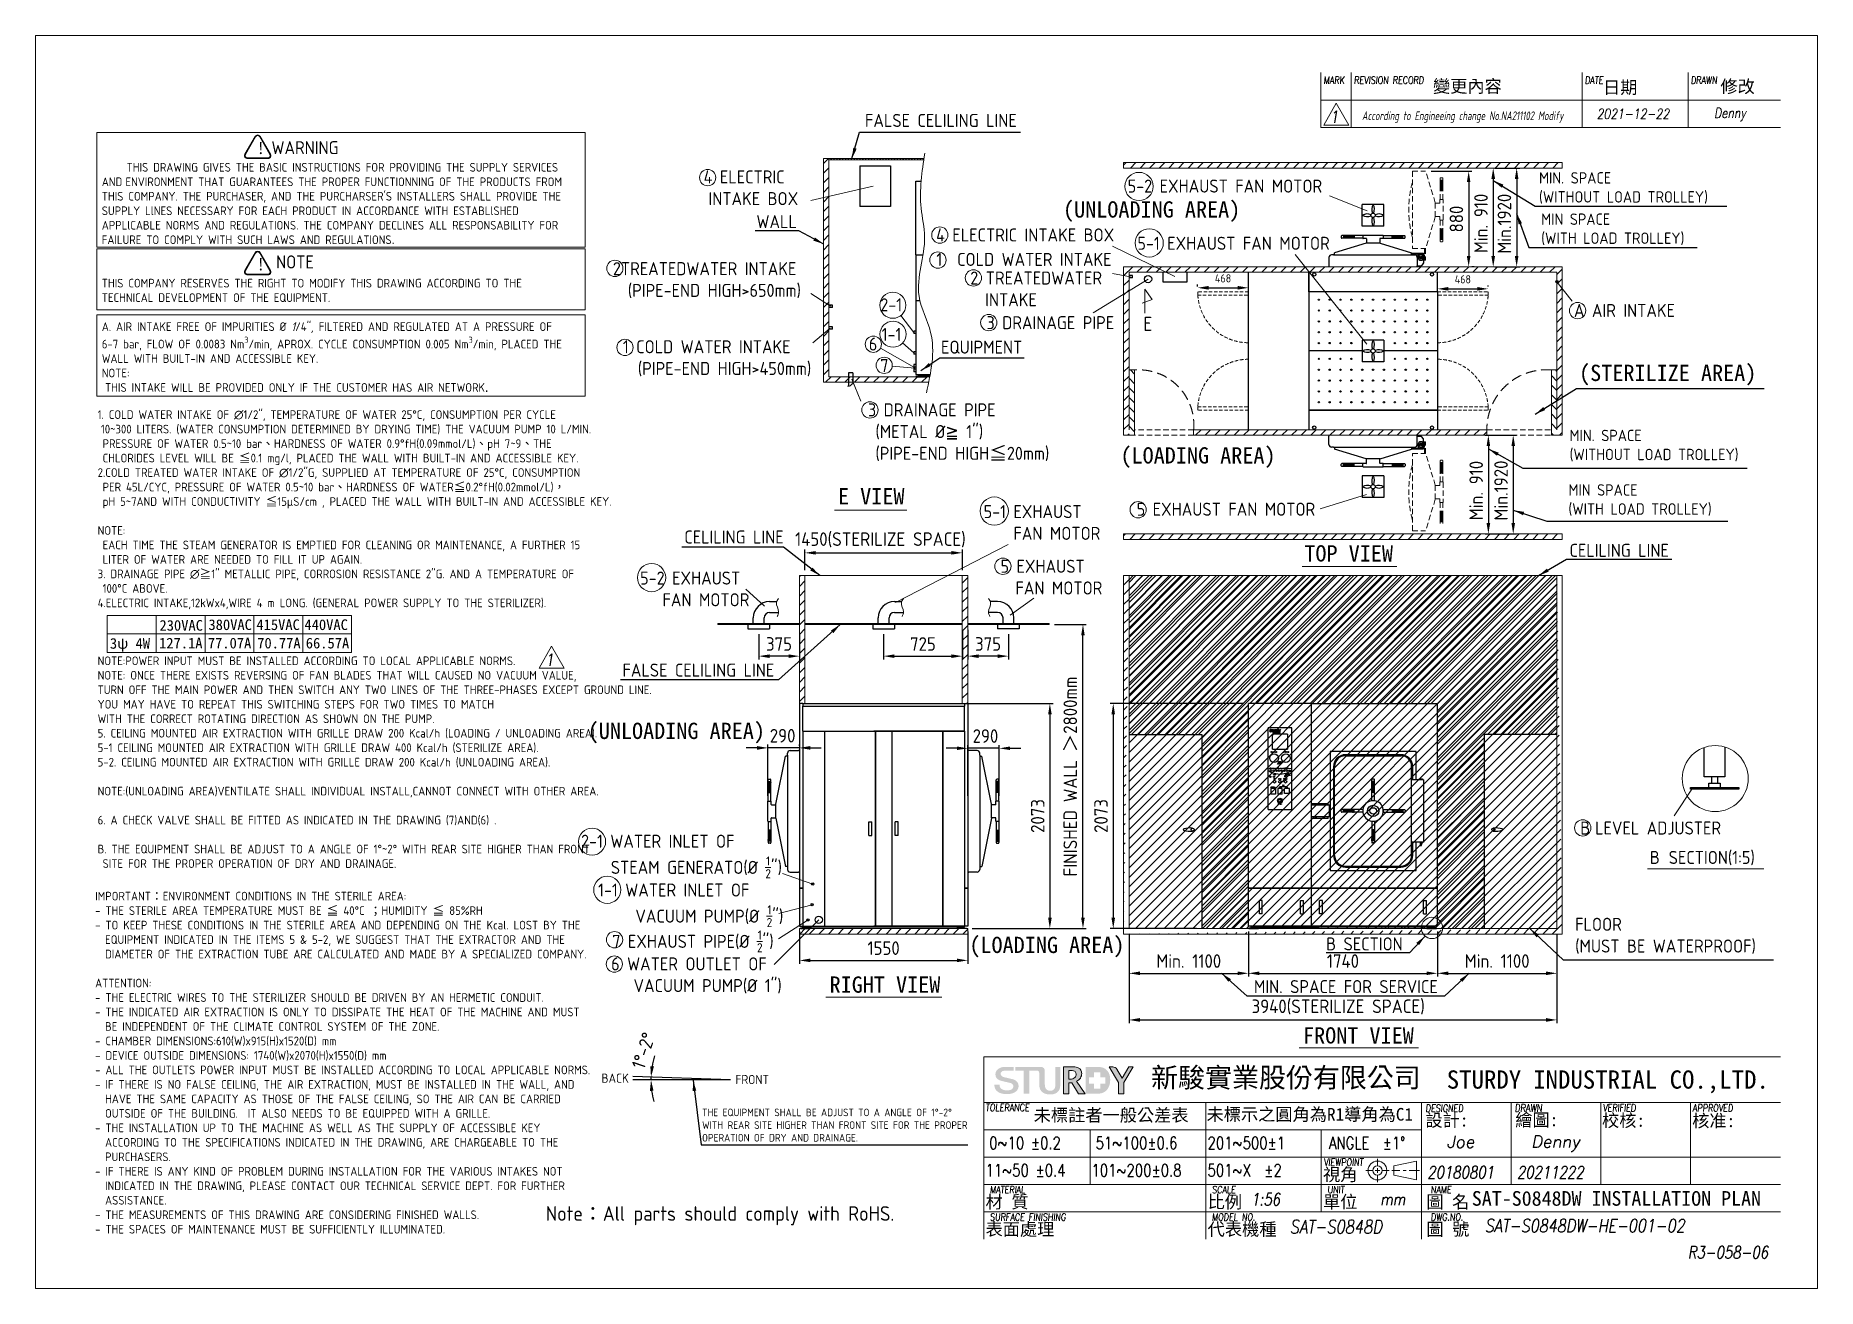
# Model space of a CAD drawing. Header units: millimetres. Extents: x 0 to 16408, y 0 to 11536.
import ezdxf

# ---------------------------------------------------------------- set-up
doc = ezdxf.new("R2010")
doc.units = ezdxf.units.MM
doc.header["$MEASUREMENT"] = 0
doc.linetypes.add('CENTER2', pattern=[28.575, 19.05, -3.175, 3.175, -3.175])
doc.linetypes.add('HIDDEN', pattern=[9.525, 6.35, -3.175])
doc.layers.get('0').update_dxf_attribs({"lineweight": 25})
for name, color, linetype, lineweight in [('D', 3, 'Continuous', 13), ('DIM', 3, 'Continuous', 9), ('F', 7, 'Continuous', 15), ('H', 2, 'HIDDEN', 15), ('S', 4, 'Continuous', 15), ('T', 4, 'Continuous', 15)]:
    doc.layers.add(name, color=color, linetype=linetype, lineweight=lineweight)
doc.layers.add('new', color=7, linetype='Continuous')
doc.styles.get("Standard").update_dxf_attribs({"font": 'KAIU.TTF'})
doc.styles.add('STU25', font='isocp2.shx')
doc.styles.add('Text', font='romans.shx', dxfattribs={"width": 0.8, "oblique": 10})
doc.dimstyles.new('STU25', dxfattribs={"dimscale": 50, "dimtxt": 2.5, "dimasz": 2, "dimexe": 0.6, "dimexo": 1, "dimgap": 1, "dimtad": 1, "dimdsep": 46, "dimtxsty": 'STU25', "dimcen": 2, "dimazin": 2, "dimtfac": 1, "dimtmove": 0, "dimatfit": 3, "dimfxl": 0, "dimtolj": 1, "dimtzin": 0, "dimarcsym": 0})
doc.dimstyles.new('STU25$7', dxfattribs={"dimscale": 50, "dimtxt": 2.5, "dimasz": 2, "dimexe": 1.25, "dimexo": 0.625, "dimgap": 1, "dimtad": 0, "dimdec": 4, "dimdsep": 46, "dimtxsty": 'STU25', "dimcen": 2.5, "dimazin": 2, "dimtfac": 1, "dimtdec": 4, "dimtmove": 0, "dimatfit": 3, "dimfxl": 0, "dimtolj": 1, "dimtzin": 0, "dimarcsym": 0})
pattern_1 = [(45, (5319.3, 19464.58), (-44.19417, 44.19417), [])]

msp = doc.modelspace()

# ---------------------------------------------------------------- texts
at = {"layer": 'D', "style": 'STU25'}
for s, p in [('2-1', (7778.626, 8997.068)), ('6', (7672.767, 8635.786)), ('1-1', (7791.153, 8724.485)), ('7', (7778.436, 8438.524))]:
    msp.add_text(s, height=120, dxfattribs=at).set_placement(p)
at = {"layer": 'D', "color": 4}
msp.add_text('SAT-S0848DW INSTALLATION PLAN', height=135, dxfattribs=at).set_placement((13225.857, 760.871))
at = {"layer": 'D', "color": 11, "attachment_point": 1}
for s, insert, char_height in [('{\\Fisocp2.shx;\\C3;FALSE CELILING LINE}', (7637.537, 10815), 120), ('{\\Fisocp2.shx;\\C3;MIN. SPACE \\P(WITHOUT LOAD TROLLEY)}', (13844.835, 10278.526), 105), ('{\\C3;(UNLOADING AREA)}', (9461.078, 10010.56), 150), ('{\\Fisocp2.shx;\\C3;WALL}', (6637.86, 9883.525), 120), ('{\\Fisocp2.shx;\\C3;MIN SPACE \\P(WITH LOAD TROLLEY)}', (13864.761, 9898.271), 105), ('{\\Fisocp2.shx;\\C3;A AIR INTAKE}', (14166.222, 9065.507), 120), ('{\\Fisocp2.shx;\\C3;EQUIPMENT}', (8337.87, 8727.376), 120), ('{\\C3;(STERILIZE AREA)}', (14213.508, 8505.325), 150), ('{\\Fisocp2.shx;\\C3;MIN. SPACE \\P(WITHOUT LOAD TROLLEY)}', (14126.122, 7906.591), 105), ('{\\C3;(LOADING AREA)}', (9990.009, 7745.668), 150), ('{\\Fisocp2.shx;\\C3;MIN SPACE \\P(WITH LOAD TROLLEY)}', (14115.639, 7404.697), 105), ('E VIEW', (7388.961, 7368.915), 150), ('{\\Fisocp.shx;\\C3;CELILING LINE\\f標楷體|b0|i0|c136|p65; }', (5973.812, 6978.962), 120), ('TOP VIEW', (11683.579, 6843.222), 150), ('{\\Fisocp.shx;\\C3;CELILING LINE}', (14125.486, 6856.067), 120), ('{\\Fisocp2.shx;\\C3;FALSE CELILING LINE}', (5404.152, 5753.175), 120), ('{\\C3;(UNLOADING AREA)}', (5083.924, 5209), 150), ('{\\Fisocp2.shx;\\C3;B\\f???|b0|i0|c0|p65; \\Fisocp2.shx;LEVEL ADJUSTER}', (14224.699, 4299.121), 120), ('{\\Fisocp2.shx;B} {\\Fisocp2.shx;SECTION(1:5)}', (14865.357, 4028.201), 120), ('{\\Fisocp2.shx;\\C3;FLOOR \\P(MUST BE WATERPROOF)}', (14177.539, 3412.428), 120), ('{\\C3;(LOADING AREA)}', (8598.523, 3237.835), 150), ('RIGHT VIEW', (7311.215, 2872.515), 150), ('{\\Fisocp2.shx;\\C3;MIN. SPACE FOR SERVICE}', (11219.415, 2838.706), 120), ('FRONT VIEW', (11671.077, 2404.463), 150), ('{\\Fisocp2.shx;\\C3;THE EQUIPMENT SHALL BE ADJUST TO A ANGLE OF 1%%d-2%%d\\PWITH REAR SITE HIGHER THAN FRONT SITE FOR THE PROPER \\POPERATION OF DRY AND DRAINAGE.}', (6137.176, 1655.199), 70)]:
    msp.add_mtext(s, dxfattribs=dict(at, insert=insert, char_height=char_height))
at = {"layer": 'D', "color": 11, "attachment_point": 1, "style": 'STU25'}
for s, insert, char_height in [('{\\f標楷體|b0|i0|c136|p65;!}', (2035.812, 10555.765), 110), ('WARNING', (2171.671, 10564.399), 120), ('\\A1;\\P     THIS DRAWING GIVES THE BASIC INSTRUCTIONS FOR PROVIDING THE SUPPLY SERVICES \\PAND{\\f????|b0|i0|c0|p54; }ENVIRONMENT THAT GUARANTEES THE PROPER FUNCTIONNING OF THE PRODUCTS FROM \\PTHIS COMPANY. THE PURCHASER, AND THE PURCHARSER\'S INSTALLERS SHALL PROVIDE THE \\PSUPPLY LlNES NECESSARY FOR EACH PRODUCT IN ACCORDANCE WITH ESTABLlSHED \\PAPPLlCABLE NORMS AND REGULATIONS. THE COMPANY DECLlNES ALL RESPONSABILlTY FOR \\PFAILURE TO COMPLY WITH SUCH LAWS AND REGULATIONS{\\f????|b0|i0|c0|p54;.\\P\\P\\P}THIS COMPANY RESERVES THE RIGHT TO MODIFY THIS DRAWING ACCORDING TO THE \\PTECHNICAL DEVELOPMENT OF THE EQUIPMENT.\\P\\PA. AIR INTAKE FREE OF IMPURITIES %%C {\\fISOCP2|b0|i1|c0|p2;1}/4"{\\fISOCP2|b0|i1|c0|p2;, }FILTERED AND REGULATED AT A PRESSURE OF \\P6-7 bar, FLOW OF 0.0083 Nm{\\H0.7x;\\S3^ ;}/min, APROX. CYCLE CONSUMPTION 0.005 Nm{\\H0.7x;\\S3^ ;}/min, PLACED THE \\PWALL WITH BUILT-IN AND ACCESSIBLE KEY.\\PNOTE:\\P{\\f????|b0|i0|c0|p54; }THIS INTAKE WILL BE PROVIDED ONLY IF THE CUSTOMER HAS AIR NETWORK{\\fArial|b0|i0|c0|p34;.}', (609.241, 10496.792), 80), ('{\\C3;4 ELECTRIC \\P\\f????|b0|i0|c0|p54; \\Fisocp2.shx;INTAKE BOX}', (6151.619, 10295.11), 120), ('{\\C3;5-2 EXHAUST FAN MOTOR}', (10056.911, 10210.533), 120), ('{\\C3;4 ELECTRIC INTAKE BOX}', (8292.306, 9760.41), 120), ('{\\C3;5-1 EXHAUST FAN MOTOR}', (10146.318, 9683.768), 120), ('{\\C3;1  COLD WATER INTAKE}', (8295.061, 9535.237), 120), ('{\\f標楷體|b0|i0|c136|p65;!}', (2035.812, 9484.625), 110), ('NOTE', (2214.619, 9511.941), 120), ('{\\C3;2TREATEDWATER INTAKE\\P  (PIPE-END HIGH>650mm)}', (5316.088, 9450.024), 120), ('{\\C3;2 TREATEDWATER \\P  INTAKE}', (8607.032, 9363.957), 120), ('{\\C3;3 DRAINAGE PIPE}', (8757.052, 8952.752), 120), ('{\\C3;1 COLD WATER INTAKE\\P  (PIPE-END HIGH>450mm)}', (5408.181, 8730.997), 120), ('1. COLD WATER INTAKE OF ∅1/2", TEMPERATURE OF WATER 25°C, CONSUMPTION PER CYCLE \\P{\\Farsimp.shx; }{\\Fisocp.shx;10~300 LITERS. (WATER CONSUMPTION DETERMINED BY DRYING TIME) THE VACUUM PUMP 10 L/MIN. }\\P{\\Fisocp.shx; PRESSURE OF WATER 0.5~10 bar}{\\f標楷體|b0|i0|c136|p65;、}{\\Fisocp.shx;HARDNESS OF WATER 0.9°fH(0.09mmol/L)}{\\f標楷體|b0|i0|c136|p65;、}{\\Fisocp.shx;pH 7~9}{\\f標楷體|b0|i0|c136|p65;、}{\\Fisocp.shx;THE }\\P{\\Fisocp.shx; CHLORIDES LEVEL WILL BE }{\\f標楷體|b0|i0|c136|p65;≦}{\\Fisocp.shx;0.1 mg/l, PLACED THE WALL WITH BUILT-IN AND ACCESSIBLE KEY.}\\P{\\Fisocp.shx;2.COLD TREATED WATER INTAKE OF ∅1/2"G, SUPPLIED AT TEMPERATURE OF 25°C, CONSUMPTION }\\P{\\Fisocp.shx; PER 45L/CYC, PRESSURE OF WATER 0.5~10 bar}{\\f標楷體|b0|i0|c136|p65;、}{\\Fisocp.shx;HARDNESS OF WATER}{\\f標楷體|b0|i0|c136|p65;≦}{\\Fisocp.shx;0.2°fH(0.02mmol/L)}{\\f標楷體|b0|i0|c136|p65;，}\\P{\\Fisocp.shx; pH 5~7AND WITH CONDUCTIVITY }{\\f標楷體|b0|i0|c136|p65;≦}{\\Fisocp.shx;15μS/cm , PLACED THE WALL WITH BUILT-IN AND ACCESSIBLE KEY.}\\P{\\Fisocp.shx;}\\P{\\Fisocp.shx;NOTE:}\\P{\\Fisocp.shx; EACH TIME THE STEAM GENERATOR IS EMPTIED FOR CLEANING OR MAINTENANCE, A FURTHER 15 }\\P{\\Fisocp.shx; LITER OF WATER ARE NEEDED TO FILL IT UP AGAIN.}\\P{\\Fisocp.shx;3. DRAINAGE PIPE ∅}{\\f標楷體|b0|i0|c136|p65;≧}{\\Fisocp.shx;1" METALLIC PIPE, CORROSION RESISTANCE 2"G. AND A TEMPERATURE OF }\\P{\\Fisocp.shx; 100°C ABOVE.}\\P{\\Fisocp.shx;4.ELECTRIC INTAKE,12kWx4,WIRE 4 m LONG. (GENERAL POWER SUPPLY TO THE STERILIZER).}\\P{\\Fisocp.shx;}\\P{\\Fisocp.shx;}\\P{\\Fisocp.shx;}\\P{\\Fisocp.shx;NOTE:POWER INPUT MUST BE INSTALLED ACCORDING TO LOCAL APPLICABLE NORMS.}\\P{\\A1;NOTE: ONCE THERE EXISTS REVERSING OF FAN BLADES THAT WILL CAUSED NO VACUUM VALUE, }\\P{\\A1;TURN OFF THE MAIN POWER AND THEN SWITCH ANY TWO LINES OF THE THREE-PHASES EXCEPT GROUND LINE. }\\P{\\A1;YOU MAY HAVE TO REPEAT THIS SWITCHING STEPS FOR TWO TIMES TO MATCH }\\P{\\A1;WITH THE CORRECT ROTATING DIRECTION AS SHOWN ON THE PUMP. }\\P{\\A1;\\Fisocp.shx;5. CEILING MOUNTED AIR EXTRACTION WITH GRILLE DRAW 200 Kcal/h (LOADING / UNLOADING AREA).}\\P{\\A1;\\Fisocp.shx;5-1 CEILING MOUNTED AIR EXTRACTION WITH GRILLE DRAW 400 Kcal/h (STERILIZE AREA).}\\P{\\A1;\\Fisocp.shx;5-2. CEILING MOUNTED AIR EXTRACTION WITH GRILLE DRAW 200 Kcal/h (UNLOADING AREA).}\\P{\\A1;\\Fisocp.shx;}\\P{\\A1;\\Fisocp.shx;NOTE:(UNLOADING AREA)VENTILATE SHALL INDIVIDUAL INSTALL,CANNOT CONNECT WITH OTHER AREA.}\\P{\\A1;\\Fisocp.shx;}\\P{\\A1;\\Fisocp.shx;6. A CHECK VALVE SHALL BE FITTED AS INDICATED IN THE DRAWING (7)AND(6) .}\\P{\\A1;\\Fisocp.shx;}\\P{\\A1;\\Fisocp.shx;B. THE EQUIPMENT SHALL BE ADJUST TO A ANGLE OF 1°~2° WITH REAR SITE HIGHER THAN FRONT }\\P{\\A1;\\Fisocp.shx; SITE FOR THE PROPER OPERATION OF DRY AND DRAINAGE.}', (571.059, 8086.06), 80), ('{\\C3;3 DRAINAGE PIPE \\P (METAL %%C\\f新細明體|b0|i0|c136|p18;≧\\Fisocp2.shx; 1")\\P (PIPE-END HIGH\\f標楷體|b0|i0|c136|p65;≦\\Fisocp2.shx;20mm)}', (7664.867, 8149.81), 120), ('{\\C3;5 EXHAUST FAN MOTOR}', (10140.027, 7234.687), 120), ('{{\\C3;5-1 EXHAUST \\P    FAN MOTOR}}', (8730.245, 7212.723), 120), ('{{\\C3;5-2 EXHAUST \\P   FAN MOTOR}}', (5566.922, 6600.862), 120), ('{\\C3;5 EXHAUST \\P  FAN MOTOR}', (8885.973, 6709.443), 120), ('{\\f標楷體|b0|i0|c136|p65;230VAC}', (1140.612, 6154.405), 98), ('{\\f標楷體|b0|i0|c136|p65;380VAC}', (1591.493, 6160.591), 98), ('{\\f標楷體|b0|i0|c136|p65;415VAC}', (2033.023, 6160.591), 98), ('{\\f標楷體|b0|i0|c136|p65;440VAC}', (2475.478, 6160.591), 98), ('{\\f標楷體|b0|i0|c136|p65;3ψ 4W}', (684.052, 5988.366), 98), ('{\\f標楷體|b0|i0|c136|p65;127.1A}', (1136.925, 5991.036), 98), ('{\\f標楷體|b0|i0|c136|p65;77.07A}', (1586.009, 5991.036), 98), ('{\\f標楷體|b0|i0|c136|p65;70.77A}', (2040.365, 5991.036), 98), ('{\\f標楷體|b0|i0|c136|p65;66.57A}', (2487.907, 5991.036), 98), ('\\A1;{\\C3;2-1 WATER INLET OF \\P    STEAM GENERATO(%%c \\H0.7x;\\S1/2;\\H1.429x;")}', (5022.645, 4177.527), 120), ('{\\Fisocp.shx|c1;IMPORTANT\\f標楷體|b0|i0|c136|p65;：\\Fisocp.shx|c1;ENVIRONMENT CONDITIONS IN THE STERILE AREA:\\P- THE STERILE AREA TEMPERATURE MUST BE \\f標楷體|b0|i0|c136|p65;≦\\Fisocp.shx|c1; 40%%DC \\f標楷體|b0|i0|c136|p65;；\\Fisocp.shx|c1;HUMIDITY \\f標楷體|b0|i0|c136|p65;≦\\Fisocp.shx|c1; 85%RH\\P- TO KEEP THESE CONDITIONS IN THE STERILE AREA AND DEPENDING ON THE Kcal. LOST BY THE \\P  EQUIPMENT INDICATED IN THE ITEMS 5 & 5-2, WE SUGGEST THAT THE EXTRACTOR AND THE \\P  DIAMETER OF THE EXTRACTION TUBE ARE CALCULATED AND MADE BY A SPECIALIZED COMPANY.\\P\\PATTENTION:\\P- THE ELECTRIC WIRES TO THE STERILIZER SHOULD BE DRIVEN BY AN HERMETIC CONDUIT.  \\P- THE INDICATED AIR EXTRACTION IS ONLY TO DISSIPATE THE HEAT OF THE MACHINE AND MUST \\P  BE INDEPENDENT OF THE CLIMATE CONTROL SYSTEM OF THE ZONE.\\P- CHAMBER DIMENSIONS:610(W)x915(H)x1520(D) mm\\P- DEVICE OUTSIDE DIMENSIONS: 1740(W)x2070(H)x1550(D) mm\\P- ALL THE OUTLETS POWER INPUT MUST BE INSTALLED ACCORDING TO LOCAL APPLICABLE NORMS.\\P- IF THERE IS NO FALSE CEILING, THE AIR EXTRACTION, MUST BE INSTALLED IN THE WALL, AND \\P  HAVE THE SAME CAPACITY AS THOSE OF THE FALSE CEILING, SO THE AIR CAN BE CARRIED \\P  OUTSIDE OF THE BUILDING.  IT ALSO NEEDS TO BE EQUIPPED WITH A GRILLE.\\P- THE INSTALLATION UP TO THE MACHINE AS WELL AS THE SUPPLY OF ACCESSIBLE KEY \\P  ACCORDING TO THE SPECIFICATIONS INDICATED IN THE DRAWING, ARE CHARGEABLE TO THE \\P  PURCHASERS. \\P- IF THERE IS ANY KIND OF PROBLEM DURING INSTALLATION FOR THE VARIOUS INTAKES NOT \\P  INDICATED IN THE DRAWING, PLEASE CONTACT OUR TECHNICAL SERVICE DEPT. FOR FURTHER \\P  ASSISTANCE.\\P- THE MEASUREMENTS OF THIS DRAWING ARE CONSIDERING FINISHED WALLS.\\P- THE SPACES OF MAINTENANCE MUST BE SUFFICIENTLY ILLUMINATED.}', (548.136, 3651.787), 80), ('\\A1;{\\C3;1-1 WATER INLET OF \\P     VACUUM PUMP(%%c \\H0.7x;\\S1/2;\\H1.429x;")}', (5179.976, 3728.061), 120), ('\\A1;{\\C3;7 EXHAUST PIPE(%%c \\H0.7x;\\S1/2;\\H1.429x;")}', (5310.19, 3296.069), 120), ('B SECTION', (11884.162, 3231.859), 120), ('{\\C3;6 WATER OUTLET OF \\P   VACUUM PUMP(%%c 1")}', (5300.025, 3047.897), 120)]:
    msp.add_mtext(s, dxfattribs=dict(at, insert=insert, char_height=char_height))
at = {"layer": 'D', "insert": (10199.642, 8946.52), "char_height": 129.6, "attachment_point": 1}
msp.add_mtext('{\\Fisocp2.shx;E}', dxfattribs=at)
at = {"layer": 'D', "linetype": 'Continuous', "char_height": 85, "width": 218.181, "attachment_point": 1}
for s, insert in [('{\\Fisocp2.shx;BACK}', (5211.048, 1977.8)), ('{\\Fisocp2.shx;FRONT}', (6444.653, 1965.638))]:
    msp.add_mtext(s, dxfattribs=dict(at, insert=insert))
at = {"layer": 'D', "color": 0, "insert": (4698.211, 756.936), "char_height": 135.00867, "attachment_point": 1, "style": 'STU25'}
msp.add_mtext('Note{\\f標楷體|b0|i0|c136|p65;：}All parts should comply with RoHS.', dxfattribs=at)
at = {"layer": 'F', "color": 1, "lineweight": 15, "style": 'Text', "oblique": 5, "width": 0.8}
for s, height, p in [('MARK', 67.2, (11860.665, 11092.35)), ('REVISION RECORD', 67.2, (12140.665, 11092.35)), ('DATE', 67.2, (14266.388, 11092.35)), ('DRAWN', 67.2, (15241.694, 11092.35)), ('TOLERANCE', 67.2, (8748.712, 1631.291)), ('DESIGNED', 67.2, (12799.796, 1624.672)), ('DRAWN', 69.745, (13621.061, 1625.921)), ('VERIFIED', 67.2, (14432.36, 1629.041)), ('APPROVED', 67.2, (15260.012, 1627.487)), ('VIEWPOINT', 67.2, (11862.407, 1127.291)), ('MATERIAL', 67.2, (8787.358, 875.291)), ('SCALE', 67.2, (10832.548, 875.291)), ('UNIT', 67.2, (11895.358, 875.291)), ('NAME', 67.2, (12846.994, 875.291)), ('SURFACE FINISHING', 67.2, (8787.358, 623.291)), ('MODEL NO.', 67.2, (10832.548, 623.291)), ('DWG.NO.', 67.2, (12846.994, 623.291))]:
    msp.add_text(s, height=height, dxfattribs=at).set_placement(p)
at = {"layer": 'F', "lineweight": -3}
for s, height, p in [('變更內容', 116.2416, (12867.959, 11012.102)), ('日期', 116.2416, (14433.696, 11001.027)), ('修改', 116.2416, (15515.374, 11009.887)), ('未標註者一般公差表', 116.2416, (9190.449, 1537.213)), ('未標示之圓角為R1導角為C1', 116.24165, (10782.253, 1544.74)), ('設計:', 116.2416, (12798.207, 1489.971)), ('繪圖:', 116.2416, (13625.717, 1493.162)), ('校核:', 116.2416, (14424.829, 1488.199)), ('核准:', 116.2416, (15255.068, 1485.087)), ('視角', 116.2416, (11855.512, 990.608)), ('材 質', 116.2416, (8747.512, 738.608)), ('比例', 116.2416, (10792.702, 738.608)), ('單位', 116.2416, (11855.512, 738.608)), ('圖 名', 116.2416, (12807.147, 738.608)), ('表面處理', 116.2416, (8747.512, 486.608)), ('代表機種', 116.2416, (10792.702, 486.608)), ('圖 號', 116.2416, (12807.147, 486.608))]:
    msp.add_text(s, height=height, dxfattribs=at).set_placement(p)
at = {"layer": 'F', "lineweight": 20, "style": 'Text', "width": 0.8}
for s, p in [('0~10 ±0.2', (8781.722, 1283.049)), ('51~100±0.6', (9761.722, 1283.049)), ('201~500±1', (10792.259, 1283.049)), ('ANGLE  ±1%%D', (11909.857, 1283.049)), ('11~50 ±0.4', (8747.405, 1031.049)), ('101~200±0.8', (9723.115, 1031.049)), ('501~X  ±2', (10792.259, 1031.049))]:
    msp.add_text(s, height=112, dxfattribs=at).set_placement(p)
at = {"layer": 'T', "lineweight": 20, "style": 'Text', "oblique": 10, "width": 0.8}
for s, height, p in [('1', 112, (11917.722, 10732.309)), ('2021-12-22', 92, (14375.583, 10769.917)), ('Denny', 92, (15457.26, 10778.181)), ('1', 112, (4691.782, 5732.375)), ('20180801', 112, (12816.318, 1013.237)), ('20211222', 112, (13642.318, 1013.237)), ('1:56', 112, (11191.936, 764.553)), ('mm', 112, (12382.392, 764.87)), ('SAT-S0848D', 123.2, (11549.042, 506.203)), ('SAT-S0848DW-HE-001-02', 121, (13344.645, 516.655))]:
    msp.add_text(s, height=height, dxfattribs=at).set_placement(p)
at = {"layer": 'T', "lineweight": 20, "style": 'Text', "oblique": 10}
for s, p in [('Joe', (12994.805, 1293.862)), ('Denny', (13772.881, 1295.694))]:
    msp.add_text(s, height=112, dxfattribs=at).set_placement(p)
at = {"layer": 'T', "linetype": 'Continuous', "lineweight": 20, "attachment_point": 1, "style": 'Text'}
for s, insert, char_height in [('{\\Fisocp2.shx|c136;According to Engineeing change No.NA211102 Modify}', (12214.44, 10838.132), 80), ('R3-058-06', (15214.367, 388.296), 112)]:
    msp.add_mtext(s, dxfattribs=dict(at, insert=insert, char_height=char_height))

# ---------------------------------------------------------------- blocks, each defined once
blk = doc.blocks.new('*D3')
at = {"layer": 'D', "color": 0, "lineweight": -2}
for p, q in [((13350, 7857), (13637, 7857)), ((13607, 7757), (13607, 7047)), ((13350, 6947), (13637, 6947))]:
    blk.add_line(p, q, dxfattribs=at)
at = {"layer": 'D', "color": 0}
for points in [[(13624, 7757), (13591, 7757), (13607, 7857)], [(13591, 7047), (13624, 7047), (13607, 6947)]]:
    blk.add_solid(points, dxfattribs=at)
at = {"layer": 'Defpoints', "color": 0}
for p in [(13300, 7857), (13300, 6947), (13607, 6947)]:
    blk.add_point(p, dxfattribs=at)
at = {"layer": 'D', "color": 0, "insert": (13495, 7347), "char_height": 125, "attachment_point": 5, "rotation": 90, "style": 'STU25'}
blk.add_mtext('\\A1;{\\Fisocp2.shx;Min.1920}', dxfattribs=at)
blk = doc.blocks.new('*D5')
at = {"layer": 'D', "color": 0, "lineweight": -2}
for p, q in [((12909, 3286), (12909, 2871)), ((14009, 3263), (14009, 2871)), ((13009, 2901), (13909, 2901))]:
    blk.add_line(p, q, dxfattribs=at)
at = {"layer": 'D', "color": 0}
for points in [[(13009, 2918), (13009, 2885), (12909, 2901)], [(13909, 2885), (13909, 2918), (14009, 2901)]]:
    blk.add_solid(points, dxfattribs=at)
at = {"layer": 'Defpoints', "color": 0}
for p in [(12909, 3336), (14009, 3313), (14009, 2901)]:
    blk.add_point(p, dxfattribs=at)
at = {"layer": 'D', "color": 0, "insert": (13459, 3014), "char_height": 125, "attachment_point": 5, "style": 'STU25'}
blk.add_mtext('\\A1;Min. 1100', dxfattribs=at)
blk = doc.blocks.new('*D4')
at = {"layer": 'D', "color": 0, "lineweight": -2}
for p, q in [((11169, 3286), (11169, 2871)), ((10069, 3263), (10069, 2871)), ((10169, 2901), (11069, 2901))]:
    blk.add_line(p, q, dxfattribs=at)
at = {"layer": 'D', "color": 0}
for points in [[(10169, 2918), (10169, 2885), (10069, 2901)], [(11069, 2885), (11069, 2918), (11169, 2901)]]:
    blk.add_solid(points, dxfattribs=at)
at = {"layer": 'Defpoints', "color": 0}
for p in [(10069, 3313), (11169, 3336), (11169, 2901)]:
    blk.add_point(p, dxfattribs=at)
at = {"layer": 'D', "color": 0, "insert": (10619, 3014), "char_height": 125, "attachment_point": 5, "style": 'STU25'}
blk.add_mtext('\\A1;Min. 1100', dxfattribs=at)
blk = doc.blocks.new('*D6')
at = {"layer": 'D', "color": 0, "linetype": 'Continuous', "lineweight": -2}
for p, q in [((8584, 6063), (8584, 5792)), ((8959, 6024), (8959, 5792)), ((8859, 5822), (8684, 5822))]:
    blk.add_line(p, q, dxfattribs=at)
at = {"layer": 'D', "color": 0}
for points in [[(8684, 5838), (8684, 5805), (8584, 5822)], [(8859, 5805), (8859, 5838), (8959, 5822)]]:
    blk.add_solid(points, dxfattribs=at)
at = {"layer": 'Defpoints', "color": 0}
for p in [(8584, 6113), (8959, 6074), (8584, 5822)]:
    blk.add_point(p, dxfattribs=at)
at = {"layer": 'D', "color": 0, "insert": (8771, 5934), "char_height": 125, "attachment_point": 5, "style": 'STU25'}
blk.add_mtext('\\A1;375', dxfattribs=at)
blk = doc.blocks.new('*D7')
at = {"layer": 'D', "color": 0, "lineweight": -2}
for p, q in [((13350, 7857), (13408, 7857)), ((13378, 7757), (13378, 7047)), ((13350, 6947), (13408, 6947))]:
    blk.add_line(p, q, dxfattribs=at)
at = {"layer": 'D', "color": 0}
for points in [[(13395, 7757), (13362, 7757), (13378, 7857)], [(13362, 7047), (13395, 7047), (13378, 6947)]]:
    blk.add_solid(points, dxfattribs=at)
at = {"layer": 'Defpoints', "color": 0}
for p in [(13300, 7857), (13300, 6947), (13378, 6947)]:
    blk.add_point(p, dxfattribs=at)
at = {"layer": 'D', "color": 0, "insert": (13266, 7347), "char_height": 125, "attachment_point": 5, "rotation": 90, "style": 'STU25'}
blk.add_mtext('\\A1;{\\Fisocp2.shx;Min. 910}', dxfattribs=at)
blk = doc.blocks.new('*D8')
at = {"layer": 'D', "color": 0, "lineweight": -2}
for p, q in [((7034, 3286), (7034, 2990)), ((8584, 3286), (8584, 2990)), ((7134, 3020), (8484, 3020))]:
    blk.add_line(p, q, dxfattribs=at)
at = {"layer": 'D', "color": 0}
for points in [[(7134, 3037), (7134, 3004), (7034, 3020)], [(8484, 3004), (8484, 3037), (8584, 3020)]]:
    blk.add_solid(points, dxfattribs=at)
at = {"layer": 'Defpoints', "color": 0}
for p in [(7034, 3336), (8584, 3336), (8584, 3020)]:
    blk.add_point(p, dxfattribs=at)
at = {"layer": 'D', "color": 0, "insert": (7809, 3133), "char_height": 125, "attachment_point": 5, "style": 'STU25'}
blk.add_mtext('\\A1;1550', dxfattribs=at)
blk = doc.blocks.new('*D9')
at = {"layer": 'D', "color": 0, "lineweight": -2}
for p, q in [((13439, 10317), (13669, 10317)), ((13639, 10217), (13639, 9507)), ((13439, 9407), (13669, 9407))]:
    blk.add_line(p, q, dxfattribs=at)
at = {"layer": 'D', "color": 0}
for points in [[(13655, 10217), (13622, 10217), (13639, 10317)], [(13622, 9507), (13655, 9507), (13639, 9407)]]:
    blk.add_solid(points, dxfattribs=at)
at = {"layer": 'Defpoints', "color": 0}
for p in [(13389, 10317), (13389, 9407), (13639, 9407)]:
    blk.add_point(p, dxfattribs=at)
at = {"layer": 'D', "color": 0, "insert": (13526, 9804), "char_height": 125, "attachment_point": 5, "rotation": 90, "style": 'STU25'}
blk.add_mtext('\\A1;{\\Fisocp2.shx;Min.1920}', dxfattribs=at)
blk = doc.blocks.new('*D10')
at = {"layer": 'D', "color": 0, "lineweight": -2}
for p, q in [((13423, 10217), (13423, 9507)), ((13439, 10317), (13453, 10317)), ((13439, 9407), (13453, 9407))]:
    blk.add_line(p, q, dxfattribs=at)
at = {"layer": 'D', "color": 0}
for points in [[(13440, 10217), (13406, 10217), (13423, 10317)], [(13406, 9507), (13440, 9507), (13423, 9407)]]:
    blk.add_solid(points, dxfattribs=at)
at = {"layer": 'Defpoints', "color": 0}
for p in [(13389, 10317), (13389, 9407), (13423, 9407)]:
    blk.add_point(p, dxfattribs=at)
at = {"layer": 'D', "color": 0, "insert": (13310, 9807), "char_height": 125, "attachment_point": 5, "rotation": 90, "style": 'STU25'}
blk.add_mtext('\\A1;{\\Fisocp2.shx;Min. 910}', dxfattribs=at)
blk = doc.blocks.new('*D11')
at = {"layer": 'D', "color": 0, "lineweight": -2}
for p, q in [((7809, 6024), (7809, 5792)), ((8534, 6063), (8534, 5792)), ((7909, 5822), (8434, 5822))]:
    blk.add_line(p, q, dxfattribs=at)
at = {"layer": 'D', "color": 0}
for points in [[(7909, 5838), (7909, 5805), (7809, 5822)], [(8434, 5805), (8434, 5838), (8534, 5822)]]:
    blk.add_solid(points, dxfattribs=at)
at = {"layer": 'Defpoints', "color": 0}
for p in [(7809, 6074), (8534, 6113), (8534, 5822)]:
    blk.add_point(p, dxfattribs=at)
at = {"layer": 'D', "color": 0, "insert": (8171, 5934), "char_height": 125, "attachment_point": 5, "style": 'STU25'}
blk.add_mtext('\\A1;725', dxfattribs=at)
blk = doc.blocks.new('*D12')
at = {"layer": 'D', "color": 0, "lineweight": -2}
for p, q in [((11169, 3286), (11169, 2871)), ((12909, 3286), (12909, 2871)), ((11269, 2901), (12809, 2901))]:
    blk.add_line(p, q, dxfattribs=at)
at = {"layer": 'D', "color": 0}
for points in [[(11269, 2918), (11269, 2885), (11169, 2901)], [(12809, 2885), (12809, 2918), (12909, 2901)]]:
    blk.add_solid(points, dxfattribs=at)
at = {"layer": 'Defpoints', "color": 0}
for p in [(11169, 3336), (12909, 3336), (12909, 2901)]:
    blk.add_point(p, dxfattribs=at)
at = {"layer": 'D', "color": 0, "insert": (12039, 3014), "char_height": 125, "attachment_point": 5, "style": 'STU25'}
blk.add_mtext('\\A1;1740', dxfattribs=at)
blk = doc.blocks.new('*D13')
at = {"layer": 'D', "color": 0, "lineweight": -2}
for p, q in [((8474, 5386), (9370, 5386)), ((9340, 5286), (9340, 3413)), ((8626, 3313), (9370, 3313))]:
    blk.add_line(p, q, dxfattribs=at)
at = {"layer": 'D', "color": 0}
for points in [[(9357, 5286), (9324, 5286), (9340, 5386)], [(9324, 3413), (9357, 3413), (9340, 3313)]]:
    blk.add_solid(points, dxfattribs=at)
at = {"layer": 'Defpoints', "color": 0}
for p in [(8424, 5386), (8576, 3313), (9340, 3313)]:
    blk.add_point(p, dxfattribs=at)
at = {"layer": 'D', "color": 0, "insert": (9228, 4350), "char_height": 125, "attachment_point": 5, "rotation": 90, "style": 'STU25'}
blk.add_mtext('\\A1;2073', dxfattribs=at)
blk = doc.blocks.new('*D14')
at = {"layer": 'D', "color": 0, "linetype": 'Continuous', "lineweight": -2}
for p, q in [((6659, 6024), (6659, 5792)), ((7034, 6024), (7034, 5792)), ((6934, 5822), (6759, 5822))]:
    blk.add_line(p, q, dxfattribs=at)
at = {"layer": 'D', "color": 0}
for points in [[(6759, 5838), (6759, 5805), (6659, 5822)], [(6934, 5805), (6934, 5838), (7034, 5822)]]:
    blk.add_solid(points, dxfattribs=at)
at = {"layer": 'Defpoints', "color": 0}
for p in [(6659, 6074), (7034, 6074), (6659, 5822)]:
    blk.add_point(p, dxfattribs=at)
at = {"layer": 'D', "color": 0, "insert": (6846, 5934), "char_height": 125, "attachment_point": 5, "style": 'STU25'}
blk.add_mtext('\\A1;375', dxfattribs=at)
blk = doc.blocks.new('*D16')
at = {"layer": 'D', "color": 0, "lineweight": -2}
for p, q in [((11119, 5386), (9894, 5386)), ((9924, 5286), (9924, 3413)), ((10689, 3313), (9894, 3313))]:
    blk.add_line(p, q, dxfattribs=at)
at = {"layer": 'D', "color": 0}
for points in [[(9940, 5286), (9907, 5286), (9924, 5386)], [(9907, 3413), (9940, 3413), (9924, 3313)]]:
    blk.add_solid(points, dxfattribs=at)
at = {"layer": 'Defpoints', "color": 0}
for p in [(11169, 5386), (9924, 3313), (10739, 3313)]:
    blk.add_point(p, dxfattribs=at)
at = {"layer": 'D', "color": 0, "insert": (9811, 4350), "char_height": 125, "attachment_point": 5, "rotation": 90, "style": 'STU25'}
blk.add_mtext('\\A1;2073', dxfattribs=at)
blk = doc.blocks.new('*D17')
at = {"layer": 'D', "color": 0, "lineweight": -2}
for p, q in [((12850, 10287), (13227, 10287)), ((13197, 10187), (13197, 9507)), ((13247, 9407), (13227, 9407))]:
    blk.add_line(p, q, dxfattribs=at)
at = {"layer": 'D', "color": 0}
for points in [[(13213, 10187), (13180, 10187), (13197, 10287)], [(13180, 9507), (13213, 9507), (13197, 9407)]]:
    blk.add_solid(points, dxfattribs=at)
at = {"layer": 'Defpoints', "color": 0}
for p in [(12800, 10287), (13197, 9407), (13197, 9407)]:
    blk.add_point(p, dxfattribs=at)
at = {"layer": 'D', "color": 0, "insert": (13084, 9847), "char_height": 125, "attachment_point": 5, "rotation": 90, "style": 'STU25'}
blk.add_mtext('\\A1;880', dxfattribs=at)
blk = doc.blocks.new('fe3')
for p, q in [((61122, -4559), (61122, -4558)), ((61122, -4558), (61125, -4558)), ((61123, -4559), (61122, -4559)), ((61123, -4561), (61123, -4559)), ((61124, -4561), (61123, -4561)), ((61124, -4561), (61126, -4558)), ((61124, -4559), (61124, -4561)), ((61125, -4559), (61124, -4559)), ((61125, -4561), (61124, -4561)), ((61125, -4558), (61125, -4559)), ((61127, -4561), (61125, -4561)), ((61125, -4561), (61125, -4561)), ((61126, -4558), (61128, -4561)), ((61126, -4558), (61126, -4558)), ((61126, -4560), (61126, -4559)), ((61126, -4559), (61126, -4559)), ((61126, -4559), (61126, -4560)), ((61126, -4560), (61126, -4560)), ((61128, -4561), (61127, -4561)), ((61127, -4561), (61127, -4561)), ((61131, -4559), (61131, -4558)), ((61131, -4558), (61134, -4558)), ((61132, -4559), (61131, -4559)), ((61132, -4561), (61132, -4559)), ((61133, -4561), (61132, -4561)), ((61134, -4559), (61133, -4559)), ((61133, -4559), (61133, -4561)), ((61134, -4558), (61134, -4559))]:
    blk.add_line(p, q)
for points, knots in [([(61119, -4560), (61119, -4560), (61119, -4559), (61119, -4559), (61119, -4559), (61119, -4559), (61119, -4559), (61119, -4559), (61119, -4559), (61119, -4559)], [13, 13, 13, 13, 14, 14, 14, 15, 15, 15, 16, 16, 16, 16]), ([(61120, -4558), (61120, -4558), (61120, -4558), (61120, -4558), (61120, -4558), (61120, -4558), (61121, -4558), (61121, -4558), (61121, -4558), (61121, -4558)], [18, 18, 18, 18, 19, 19, 19, 20, 20, 20, 21, 21, 21, 21]), ([(61120, -4559), (61120, -4559), (61120, -4559), (61120, -4559), (61120, -4559), (61120, -4559), (61120, -4559)], [27, 27, 27, 27, 28, 28, 28, 29, 29, 29, 29]), ([(61120, -4559), (61120, -4559), (61120, -4559), (61120, -4559), (61120, -4559), (61120, -4559), (61120, -4559)], [31, 31, 31, 31, 32, 32, 32, 33, 33, 33, 33]), ([(61120, -4561), (61120, -4561), (61120, -4561), (61120, -4561), (61120, -4561), (61120, -4561), (61120, -4561)], [2, 2, 2, 2, 3, 3, 3, 4, 4, 4, 4]), ([(61121, -4561), (61121, -4562), (61120, -4562), (61120, -4562), (61120, -4562), (61120, -4562), (61120, -4561)], [43, 43, 43, 43, 44, 44, 44, 45, 45, 45, 45]), ([(61121, -4561), (61121, -4561), (61121, -4561), (61121, -4561), (61121, -4560), (61121, -4560), (61121, -4560)], [6, 6, 6, 6, 7, 7, 7, 8, 8, 8, 8]), ([(61122, -4560), (61122, -4560), (61122, -4560), (61122, -4560), (61122, -4561), (61122, -4561), (61122, -4561)], [39, 39, 39, 39, 40, 40, 40, 41, 41, 41, 41]), ([(61130, -4559), (61130, -4559), (61130, -4559), (61130, -4559), (61130, -4559), (61130, -4559), (61130, -4559)], [1, 1, 1, 1, 2, 2, 2, 3, 3, 3, 3]), ([(61131, -4559), (61131, -4559), (61131, -4559), (61131, -4559), (61131, -4559), (61131, -4559), (61131, -4559), (61131, -4560), (61131, -4560), (61130, -4560)], [3, 3, 3, 3, 4, 4, 4, 5, 5, 5, 6, 6, 6, 6])]:
    blk.add_open_spline(points, degree=3, knots=knots)
for points in [[(61119, -4559), (61119, -4558), (61119, -4558), (61119, -4558)], [(61119, -4558), (61119, -4558), (61119, -4558), (61120, -4558)], [(61120, -4560), (61120, -4560), (61120, -4560), (61119, -4560)], [(61119, -4560), (61119, -4560), (61119, -4560), (61119, -4560)], [(61119, -4561), (61119, -4561), (61119, -4561), (61119, -4560)], [(61119, -4560), (61119, -4560), (61119, -4560), (61119, -4560)], [(61119, -4560), (61119, -4560), (61119, -4561), (61119, -4561)], [(61119, -4561), (61120, -4561), (61120, -4561), (61120, -4561)], [(61120, -4561), (61119, -4561), (61119, -4561), (61119, -4561)], [(61119, -4561), (61119, -4561), (61119, -4561), (61119, -4561)], [(61121, -4559), (61121, -4559), (61120, -4559), (61120, -4559)], [(61120, -4559), (61120, -4559), (61120, -4559), (61120, -4559)], [(61120, -4559), (61120, -4559), (61120, -4559), (61120, -4559)], [(61120, -4559), (61120, -4559), (61120, -4559), (61120, -4559)], [(61120, -4559), (61120, -4559), (61120, -4559), (61120, -4559)], [(61120, -4559), (61120, -4559), (61120, -4559), (61121, -4559)], [(61121, -4560), (61120, -4560), (61120, -4560), (61120, -4560)], [(61120, -4560), (61120, -4560), (61120, -4560), (61120, -4560)], [(61120, -4561), (61120, -4561), (61120, -4561), (61120, -4561)], [(61120, -4561), (61121, -4561), (61121, -4561), (61121, -4561)], [(61121, -4558), (61121, -4558), (61121, -4558), (61121, -4559)], [(61121, -4559), (61121, -4559), (61122, -4559), (61122, -4559)], [(61122, -4559), (61122, -4559), (61121, -4559), (61121, -4559)], [(61121, -4559), (61121, -4559), (61121, -4559), (61121, -4559)], [(61121, -4559), (61121, -4559), (61121, -4559), (61121, -4559)], [(61121, -4559), (61121, -4559), (61121, -4559), (61121, -4559)], [(61121, -4559), (61121, -4560), (61121, -4560), (61121, -4560)], [(61121, -4560), (61121, -4560), (61121, -4560), (61121, -4560)], [(61121, -4560), (61121, -4560), (61121, -4560), (61122, -4560)], [(61121, -4561), (61121, -4561), (61121, -4561), (61121, -4561)], [(61122, -4561), (61121, -4561), (61121, -4561), (61121, -4561)], [(61121, -4561), (61121, -4561), (61121, -4561), (61121, -4561)], [(61128, -4561), (61128, -4561), (61128, -4558), (61128, -4558)], [(61128, -4558), (61128, -4558), (61130, -4558), (61130, -4558)], [(61129, -4561), (61129, -4561), (61128, -4561), (61128, -4561)], [(61130, -4559), (61130, -4559), (61129, -4559), (61129, -4559)], [(61129, -4559), (61129, -4559), (61129, -4560), (61129, -4560)], [(61129, -4560), (61129, -4560), (61130, -4560), (61130, -4560)], [(61130, -4560), (61130, -4560), (61129, -4560), (61129, -4560)], [(61129, -4560), (61129, -4560), (61129, -4561), (61129, -4561)], [(61130, -4558), (61130, -4558), (61130, -4558), (61130, -4558)], [(61130, -4558), (61131, -4558), (61131, -4558), (61131, -4558)], [(61130, -4560), (61130, -4560), (61130, -4560), (61130, -4559)], [(61130, -4559), (61130, -4559), (61130, -4559), (61130, -4559)], [(61130, -4560), (61130, -4560), (61130, -4560), (61130, -4560)], [(61130, -4560), (61131, -4560), (61131, -4560), (61131, -4560)], [(61130, -4561), (61130, -4560), (61130, -4560), (61130, -4560)], [(61130, -4560), (61130, -4560), (61130, -4560), (61130, -4560)], [(61131, -4561), (61131, -4561), (61130, -4561), (61130, -4561)], [(61130, -4561), (61130, -4561), (61130, -4561), (61130, -4561)], [(61130, -4561), (61130, -4561), (61130, -4561), (61130, -4561)], [(61131, -4558), (61131, -4558), (61131, -4558), (61131, -4559)], [(61131, -4560), (61131, -4560), (61131, -4560), (61131, -4560)], [(61131, -4560), (61131, -4560), (61131, -4560), (61131, -4560)], [(61131, -4560), (61131, -4560), (61131, -4561), (61131, -4561)], [(61131, -4561), (61131, -4561), (61131, -4561), (61131, -4561)], [(61131, -4561), (61131, -4561), (61131, -4561), (61131, -4561)], [(61131, -4561), (61131, -4561), (61131, -4561), (61131, -4561)], [(61131, -4561), (61131, -4561), (61131, -4561), (61131, -4561)]]:
    blk.add_open_spline(points, degree=3)
blk = doc.blocks.new('g1')
for p, q in [((61132, -4559), (61132, -4558)), ((61132, -4558), (61135, -4558)), ((61133, -4559), (61132, -4559)), ((61133, -4562), (61133, -4559)), ((61134, -4562), (61133, -4562)), ((61134, -4562), (61136, -4558)), ((61135, -4559), (61134, -4559)), ((61134, -4559), (61134, -4562)), ((61135, -4562), (61134, -4562)), ((61135, -4558), (61135, -4559)), ((61136, -4559), (61135, -4560)), ((61135, -4560), (61136, -4560)), ((61137, -4561), (61135, -4561)), ((61135, -4561), (61135, -4562)), ((61136, -4558), (61138, -4562)), ((61136, -4558), (61136, -4558)), ((61136, -4560), (61136, -4559)), ((61136, -4559), (61136, -4559)), ((61137, -4562), (61137, -4561)), ((61138, -4562), (61137, -4562)), ((61138, -4562), (61138, -4558)), ((61138, -4558), (61139, -4558)), ((61139, -4562), (61138, -4562)), ((61139, -4558), (61140, -4561)), ((61140, -4562), (61139, -4559)), ((61139, -4559), (61139, -4559)), ((61139, -4559), (61139, -4562)), ((61140, -4561), (61140, -4558)), ((61140, -4558), (61141, -4558)), ((61140, -4561), (61140, -4561)), ((61141, -4562), (61140, -4562)), ((61141, -4558), (61141, -4562)), ((61150, -4558), (61151, -4558)), ((61151, -4560), (61150, -4558)), ((61151, -4558), (61151, -4560)), ((61151, -4560), (61152, -4558)), ((61151, -4562), (61151, -4560)), ((61152, -4562), (61151, -4562)), ((61152, -4558), (61153, -4558)), ((61153, -4558), (61152, -4560)), ((61152, -4560), (61152, -4562))]:
    blk.add_line(p, q)
for points in [[(61129, -4559), (61129, -4559), (61129, -4559), (61129, -4558)], [(61129, -4558), (61129, -4558), (61129, -4558), (61130, -4558)], [(61130, -4560), (61130, -4560), (61130, -4560), (61129, -4560)], [(61129, -4560), (61129, -4560), (61129, -4560), (61129, -4560)], [(61129, -4561), (61129, -4561), (61130, -4561), (61130, -4561)], [(61129, -4562), (61129, -4562), (61129, -4561), (61129, -4561)], [(61129, -4561), (61129, -4561), (61129, -4561), (61129, -4561)], [(61129, -4561), (61129, -4561), (61129, -4561), (61129, -4561)], [(61129, -4561), (61129, -4561), (61129, -4561), (61129, -4561)], [(61130, -4562), (61129, -4562), (61129, -4562), (61129, -4562)], [(61131, -4559), (61131, -4559), (61131, -4559), (61130, -4559)], [(61130, -4559), (61130, -4559), (61130, -4559), (61130, -4559)], [(61130, -4559), (61130, -4559), (61130, -4559), (61130, -4559)], [(61130, -4559), (61130, -4559), (61130, -4559), (61130, -4559)], [(61130, -4559), (61130, -4559), (61130, -4559), (61130, -4560)], [(61130, -4560), (61130, -4560), (61130, -4560), (61130, -4560)], [(61130, -4560), (61130, -4560), (61130, -4560), (61130, -4560)], [(61130, -4560), (61130, -4560), (61130, -4560), (61130, -4560)], [(61130, -4560), (61130, -4560), (61130, -4560), (61131, -4560)], [(61130, -4561), (61130, -4561), (61130, -4561), (61130, -4561)], [(61130, -4561), (61130, -4561), (61131, -4561), (61131, -4561)], [(61131, -4558), (61131, -4559), (61131, -4559), (61131, -4559)], [(61131, -4559), (61131, -4559), (61131, -4559), (61131, -4559)], [(61131, -4559), (61131, -4559), (61131, -4559), (61131, -4559)], [(61131, -4559), (61131, -4559), (61131, -4559), (61131, -4559)], [(61131, -4561), (61131, -4561), (61131, -4561), (61130, -4560)], [(61131, -4560), (61131, -4560), (61131, -4560), (61131, -4560)], [(61131, -4560), (61131, -4560), (61131, -4560), (61131, -4560)], [(61131, -4560), (61131, -4560), (61131, -4560), (61131, -4560)], [(61131, -4561), (61131, -4561), (61131, -4561), (61131, -4561)], [(61131, -4561), (61131, -4561), (61131, -4561), (61131, -4562)], [(61131, -4562), (61131, -4562), (61131, -4562), (61131, -4562)], [(61142, -4562), (61142, -4562), (61142, -4558), (61142, -4558)], [(61142, -4558), (61142, -4558), (61143, -4558), (61143, -4558)], [(61143, -4559), (61143, -4559), (61142, -4559), (61142, -4559)], [(61142, -4559), (61142, -4559), (61142, -4561), (61142, -4561)], [(61142, -4561), (61142, -4561), (61143, -4561), (61143, -4561)], [(61143, -4562), (61143, -4562), (61142, -4562), (61142, -4562)], [(61143, -4558), (61143, -4558), (61144, -4558), (61144, -4558)], [(61144, -4559), (61144, -4559), (61144, -4559), (61143, -4559)], [(61143, -4559), (61143, -4559), (61143, -4559), (61143, -4559)], [(61144, -4562), (61144, -4562), (61143, -4562), (61143, -4562)], [(61144, -4558), (61144, -4558), (61144, -4559), (61144, -4559)], [(61144, -4560), (61144, -4560), (61144, -4559), (61144, -4559)], [(61144, -4559), (61144, -4559), (61145, -4559), (61145, -4559)], [(61144, -4561), (61144, -4561), (61144, -4561), (61144, -4561)], [(61145, -4561), (61145, -4561), (61145, -4561), (61144, -4561)], [(61144, -4561), (61144, -4561), (61144, -4562), (61144, -4562)], [(61147, -4562), (61147, -4562), (61147, -4558), (61147, -4558)], [(61147, -4558), (61147, -4558), (61148, -4558), (61148, -4558)], [(61148, -4559), (61148, -4559), (61147, -4559), (61147, -4559)], [(61147, -4559), (61147, -4559), (61147, -4560), (61147, -4560)], [(61148, -4560), (61148, -4560), (61147, -4560), (61147, -4560)], [(61147, -4560), (61147, -4560), (61147, -4561), (61147, -4561)], [(61147, -4560), (61147, -4560), (61148, -4560), (61148, -4560)], [(61147, -4561), (61147, -4561), (61148, -4561), (61148, -4561)], [(61148, -4562), (61148, -4562), (61147, -4562), (61147, -4562)], [(61148, -4558), (61148, -4558), (61149, -4558), (61149, -4558)], [(61149, -4559), (61148, -4559), (61148, -4559), (61148, -4559)], [(61148, -4559), (61148, -4559), (61148, -4559), (61148, -4559)], [(61148, -4560), (61148, -4560), (61148, -4560), (61149, -4560)], [(61149, -4558), (61149, -4558), (61149, -4558), (61149, -4558)], [(61149, -4560), (61149, -4560), (61149, -4560), (61149, -4560)], [(61149, -4560), (61149, -4560), (61149, -4560), (61149, -4560)], [(61149, -4561), (61149, -4561), (61149, -4561), (61149, -4561)]]:
    blk.add_open_spline(points, degree=3)
for points, knots in [([(61129, -4560), (61129, -4560), (61129, -4560), (61129, -4560), (61129, -4560), (61129, -4559), (61129, -4559), (61129, -4559), (61129, -4559), (61129, -4559)], [13, 13, 13, 13, 14, 14, 14, 15, 15, 15, 16, 16, 16, 16]), ([(61130, -4559), (61129, -4559), (61129, -4559), (61129, -4559), (61129, -4559), (61129, -4559), (61130, -4559)], [31, 31, 31, 31, 32, 32, 32, 33, 33, 33, 33]), ([(61130, -4558), (61130, -4558), (61130, -4558), (61130, -4558), (61130, -4558), (61130, -4558), (61131, -4558), (61131, -4558), (61131, -4558), (61131, -4558)], [18, 18, 18, 18, 19, 19, 19, 20, 20, 20, 21, 21, 21, 21]), ([(61130, -4559), (61130, -4559), (61130, -4559), (61130, -4559), (61130, -4559), (61130, -4559), (61130, -4559)], [27, 27, 27, 27, 28, 28, 28, 29, 29, 29, 29]), ([(61130, -4561), (61130, -4561), (61130, -4561), (61130, -4561), (61130, -4561), (61130, -4561), (61130, -4561)], [2, 2, 2, 2, 3, 3, 3, 4, 4, 4, 4]), ([(61131, -4562), (61131, -4562), (61130, -4562), (61130, -4562), (61130, -4562), (61130, -4562), (61130, -4562)], [43, 43, 43, 43, 44, 44, 44, 45, 45, 45, 45]), ([(61131, -4560), (61132, -4560), (61132, -4561), (61132, -4561), (61132, -4561), (61132, -4561), (61131, -4561)], [39, 39, 39, 39, 40, 40, 40, 41, 41, 41, 41]), ([(61131, -4561), (61131, -4561), (61131, -4561), (61131, -4561), (61131, -4561), (61131, -4561), (61131, -4561)], [6, 6, 6, 6, 7, 7, 7, 8, 8, 8, 8]), ([(61143, -4561), (61143, -4561), (61143, -4561), (61143, -4561), (61144, -4561), (61144, -4561), (61144, -4561)], [0, 0, 0, 0, 1, 1, 1, 2, 2, 2, 2]), ([(61144, -4561), (61144, -4560), (61144, -4560), (61144, -4560), (61144, -4560), (61144, -4560), (61144, -4560)], [3, 3, 3, 3, 4, 4, 4, 5, 5, 5, 5]), ([(61145, -4559), (61145, -4560), (61145, -4560), (61145, -4560), (61145, -4560), (61145, -4561), (61145, -4561)], [3, 3, 3, 3, 4, 4, 4, 5, 5, 5, 5]), ([(61149, -4561), (61149, -4561), (61149, -4561), (61149, -4561), (61149, -4561), (61149, -4560), (61149, -4560), (61149, -4560), (61148, -4560), (61148, -4560)], [3, 3, 3, 3, 4, 4, 4, 5, 5, 5, 6, 6, 6, 6]), ([(61148, -4561), (61148, -4561), (61148, -4561), (61148, -4561), (61149, -4561), (61149, -4561), (61149, -4561)], [0, 0, 0, 0, 1, 1, 1, 2, 2, 2, 2]), ([(61149, -4562), (61149, -4562), (61149, -4562), (61149, -4562), (61149, -4562), (61149, -4562), (61148, -4562)], [10, 10, 10, 10, 11, 11, 11, 12, 12, 12, 12]), ([(61149, -4558), (61149, -4559), (61149, -4559), (61149, -4559), (61149, -4559), (61149, -4559), (61149, -4559), (61149, -4559), (61149, -4560), (61149, -4560)], [2, 2, 2, 2, 3, 3, 3, 4, 4, 4, 5, 5, 5, 5]), ([(61149, -4560), (61149, -4560), (61149, -4559), (61149, -4559), (61149, -4559), (61149, -4559), (61149, -4559), (61149, -4559), (61149, -4559), (61149, -4559)], [1, 1, 1, 1, 2, 2, 2, 3, 3, 3, 4, 4, 4, 4]), ([(61149, -4560), (61150, -4560), (61150, -4561), (61150, -4561), (61150, -4561), (61150, -4561), (61150, -4561), (61149, -4561), (61149, -4562), (61149, -4562)], [7, 7, 7, 7, 8, 8, 8, 9, 9, 9, 10, 10, 10, 10])]:
    blk.add_open_spline(points, degree=3, knots=knots)
blk = doc.blocks.new('E2')
for p, q in [((1108, 359), (1108, 360)), ((1108, 358), (1108, 358)), ((1110, 359), (1111, 359))]:
    blk.add_line(p, q)
blk.add_open_spline([(1108, 360), (1108, 360), (1108, 360), (1107, 360), (1107, 360), (1107, 360), (1107, 360), (1107, 361), (1107, 361), (1107, 361), (1108, 361), (1108, 361), (1108, 361), (1108, 361), (1108, 361), (1108, 361), (1108, 361), (1108, 361), (1108, 361), (1108, 361), (1109, 361), (1109, 361), (1109, 360), (1109, 360), (1109, 360), (1109, 360), (1109, 360), (1109, 360), (1109, 360), (1109, 360), (1109, 360), (1110, 360), (1110, 360), (1110, 360), (1111, 360), (1111, 360), (1111, 360), (1112, 360), (1112, 360), (1112, 360), (1112, 360), (1112, 360), (1112, 360), (1112, 360), (1112, 360), (1112, 360), (1112, 360), (1112, 360), (1112, 360), (1112, 360), (1112, 360), (1112, 360), (1112, 359), (1111, 359), (1110, 359), (1110, 359), (1110, 359), (1110, 359)], degree=3, knots=[5.008621, 5.008621, 5.008621, 5.008621, 6, 6, 6, 7, 7, 7, 8, 8, 8, 9, 9, 9, 10, 10, 10, 11, 11, 11, 12, 12, 12, 13, 13, 13, 14, 14, 14, 15, 15, 15, 16, 16, 16, 17, 17, 17, 18, 18, 18, 19, 19, 19, 20, 20, 20, 21, 21, 21, 22, 22, 22, 23, 23, 23, 23.001011, 23.001011, 23.001011, 23.001011])
for points in [[(1108, 360), (1108, 360), (1108, 360), (1108, 360)], [(1108, 359), (1108, 359), (1108, 359), (1108, 359)], [(1109, 359), (1109, 359), (1109, 359), (1108, 359)], [(1110, 359), (1110, 359), (1109, 359), (1109, 359)], [(1110, 359), (1111, 359), (1111, 359), (1111, 359)], [(1110, 359), (1110, 359), (1110, 359), (1110, 359)], [(1110, 359), (1110, 359), (1110, 359), (1110, 359)]]:
    blk.add_open_spline(points, degree=3)
at = {"layer": 'new', "lineweight": 0}
for points, knots in [([(1108, 358), (1108, 359), (1108, 359), (1109, 359), (1109, 359), (1109, 359), (1109, 359)], [10.3710381, 10.3710381, 10.3710381, 10.3710381, 11, 11, 11, 11.1699535, 11.1699535, 11.1699535, 11.1699535]), ([(1109, 359), (1109, 359), (1109, 359), (1109, 359), (1109, 359), (1108, 359), (1108, 358)], [7.069205, 7.069205, 7.069205, 7.069205, 8, 8, 8, 8.437765, 8.437765, 8.437765, 8.437765])]:
    blk.add_open_spline(points, degree=3, knots=knots, dxfattribs=at)
blk.add_open_spline([(1108, 358), (1108, 358), (1108, 358), (1108, 358)], degree=3, dxfattribs=at)
blk = doc.blocks.new('*D21')
at = {"layer": 'D', "color": 0, "lineweight": -2}
for p, q in [((6644, 4977), (6544, 4977)), ((6744, 4536), (6744, 5007)), ((7034, 4977), (6744, 4977)), ((7034, 4995), (7034, 5007)), ((7134, 4977), (7234, 4977))]:
    blk.add_line(p, q, dxfattribs=at)
at = {"layer": 'D', "color": 0}
for points in [[(6644, 4960), (6644, 4994), (6744, 4977)], [(7134, 4994), (7134, 4960), (7034, 4977)]]:
    blk.add_solid(points, dxfattribs=at)
at = {"layer": 'Defpoints', "color": 0}
for p in [(6744, 4977), (7034, 4945), (6744, 4486)]:
    blk.add_point(p, dxfattribs=at)
at = {"layer": 'D', "color": 0, "insert": (6879, 5089), "char_height": 125, "attachment_point": 5, "style": 'STU25'}
blk.add_mtext('\\A1;290', dxfattribs=at)
blk = doc.blocks.new('*D22')
at = {"layer": 'D', "color": 0, "lineweight": -2}
for p, q in [((8484, 4973), (8384, 4973)), ((8584, 4536), (8584, 5003)), ((8874, 4973), (8584, 4973)), ((8874, 4536), (8874, 5003)), ((8974, 4973), (9074, 4973))]:
    blk.add_line(p, q, dxfattribs=at)
at = {"layer": 'D', "color": 0}
for points in [[(8484, 4957), (8484, 4990), (8584, 4973)], [(8974, 4990), (8974, 4957), (8874, 4973)]]:
    blk.add_solid(points, dxfattribs=at)
at = {"layer": 'Defpoints', "color": 0}
for p in [(8584, 4973), (8584, 4486), (8874, 4486)]:
    blk.add_point(p, dxfattribs=at)
at = {"layer": 'D', "color": 0, "insert": (8747, 5086), "char_height": 125, "attachment_point": 5, "style": 'STU25'}
blk.add_mtext('\\A1;290', dxfattribs=at)
blk = doc.blocks.new('*D23')
at = {"layer": 'D', "color": 0, "lineweight": -2}
for p, q in [((10069, 3263), (10069, 2442)), ((14009, 3263), (14009, 2442)), ((10169, 2472), (13909, 2472))]:
    blk.add_line(p, q, dxfattribs=at)
at = {"layer": 'D', "color": 0}
for points in [[(10169, 2489), (10169, 2455), (10069, 2472)], [(13909, 2455), (13909, 2489), (14009, 2472)]]:
    blk.add_solid(points, dxfattribs=at)
at = {"layer": 'Defpoints', "color": 0}
for p in [(10069, 3313), (14009, 3313), (14009, 2472)]:
    blk.add_point(p, dxfattribs=at)
at = {"layer": 'D', "color": 0, "insert": (11198, 2660), "char_height": 125, "attachment_point": 1, "style": 'STU25'}
blk.add_mtext('\\A1;3940(STERILIZE SPACE)', dxfattribs=at)
blk = doc.blocks.new('*D24')
at = {"layer": 'D', "color": 0, "lineweight": -2}
for p, q in [((9384, 6113), (9675, 6113)), ((9645, 3413), (9645, 6013)), ((8634, 3313), (9675, 3313))]:
    blk.add_line(p, q, dxfattribs=at)
at = {"layer": 'D', "color": 0}
for points in [[(9661, 6013), (9628, 6013), (9645, 6113)], [(9628, 3413), (9661, 3413), (9645, 3313)]]:
    blk.add_solid(points, dxfattribs=at)
at = {"layer": 'Defpoints', "color": 0}
for p in [(9334, 6113), (9645, 6113), (8584, 3313)]:
    blk.add_point(p, dxfattribs=at)
at = {"layer": 'D', "color": 0, "insert": (9529, 4713), "char_height": 125, "attachment_point": 5, "rotation": 90, "style": 'STU25'}
blk.add_mtext('\\A1;FINISHED WALL {\\f新細明體|b0|i0|c136|p16;＞}2800mm', dxfattribs=at)
blk = doc.blocks.new('*D25')
at = {"layer": 'D', "color": 0, "lineweight": -2}
for p, q in [((7084, 6613), (7084, 6803)), ((7184, 6773), (8434, 6773)), ((8534, 6613), (8534, 6803))]:
    blk.add_line(p, q, dxfattribs=at)
at = {"layer": 'D', "color": 0}
for points in [[(7184, 6790), (7184, 6757), (7084, 6773)], [(8434, 6757), (8434, 6790), (8534, 6773)]]:
    blk.add_solid(points, dxfattribs=at)
at = {"layer": 'Defpoints', "color": 0}
for p in [(8534, 6773), (7084, 6563), (8534, 6563)]:
    blk.add_point(p, dxfattribs=at)
at = {"layer": 'D', "color": 0, "insert": (6994, 6962), "char_height": 125, "attachment_point": 1, "style": 'STU25'}
blk.add_mtext('\\A1;1450(STERILIZE SPACE)', dxfattribs=at)
blk = doc.blocks.new('*D26')
at = {"layer": 'D', "color": 0, "linetype": 'Continuous', "lineweight": -2}
for start, end in [(162.3718, 170.1859), (178, 180), (187.8141, 195.6282)]:
    blk.add_arc((6400, 1919), 734, start, end, dxfattribs=at)
at = {"layer": 'D', "color": 0}
for points in [[(5661, 2046), (5694, 2043), (5667, 1945)], [(5690, 1821), (5657, 1818), (5667, 1919)]]:
    blk.add_solid(points, dxfattribs=at)
at = {"layer": 'Defpoints', "color": 0}
for p in [(5499, 1919), (5500, 1951), (5667, 1928), (6400, 1919), (6400, 1919)]:
    blk.add_point(p, dxfattribs=at)
at = {"layer": 'D', "color": 0, "insert": (5598, 2190), "char_height": 125, "attachment_point": 5, "rotation": 71.3592, "style": 'STU25'}
blk.add_mtext('1%%D-2%%D', dxfattribs=at)
blk = doc.blocks.new('新駿LOGO')
at = {"layer": 'F'}
h = blk.add_hatch(color=256, dxfattribs=at)
edge = h.paths.add_edge_path()
edge.add_spline(control_points=[(-529.05, -442.14), (-529.05, -442.31), (-529.02, -442.45), (-528.95, -442.56), (-528.89, -442.68), (-528.8, -442.78), (-528.69, -442.85), (-528.57, -442.93), (-528.44, -442.98), (-528.29, -443.01), (-528.15, -443.05), (-527.99, -443.07), (-527.81, -443.07), (-527.62, -443.07), (-527.47, -443.05), (-527.33, -443.01), (-527.2, -442.97), (-527.09, -442.92), (-527.01, -442.86), (-526.93, -442.8), (-526.87, -442.73), (-526.83, -442.65), (-526.8, -442.57), (-526.78, -442.49), (-526.78, -442.41), (-526.78, -442.25), (-526.82, -442.13), (-526.91, -442.05), (-526.99, -441.97), (-527.08, -441.91), (-527.18, -441.88), (-527.36, -441.83), (-527.56, -441.77), (-527.79, -441.72), (-528.02, -441.67), (-528.3, -441.61), (-528.64, -441.53), (-528.85, -441.48), (-529.02, -441.41), (-529.16, -441.34), (-529.3, -441.26), (-529.41, -441.17), (-529.5, -441.07), (-529.58, -440.98), (-529.64, -440.87), (-529.67, -440.77), (-529.7, -440.66), (-529.72, -440.55), (-529.72, -440.43), (-529.72, -440.22), (-529.67, -440.03), (-529.57, -439.87), (-529.46, -439.71), (-529.33, -439.58), (-529.16, -439.47), (-528.99, -439.37), (-528.85, -439.31), (-528.64, -439.26), (-528.43, -439.21), (-528.13, -439.2), (-527.91, -439.2), (-527.66, -439.2), (-526.73, -439.2), (-526.73, -439.2), (-526.73, -439.2), (-526.73, -439.81), (-526.73, -439.81), (-526.73, -439.81), (-528.14, -439.8), (-528.28, -439.83), (-528.39, -439.85), (-528.48, -439.86), (-528.56, -439.9), (-528.65, -439.94), (-528.72, -440), (-528.78, -440.07), (-528.84, -440.14), (-528.87, -440.23), (-528.87, -440.34), (-528.87, -440.5), (-528.81, -440.62), (-528.7, -440.7), (-528.6, -440.79), (-528.46, -440.85), (-528.28, -440.9), (-528.27, -440.9), (-528.19, -440.92), (-528.07, -440.95), (-527.94, -440.98), (-527.8, -441.01), (-527.65, -441.05), (-527.49, -441.09), (-527.34, -441.12), (-527.19, -441.16), (-527.04, -441.19), (-526.94, -441.21), (-526.87, -441.23), (-526.71, -441.27), (-526.58, -441.34), (-526.46, -441.41), (-526.34, -441.49), (-526.24, -441.58), (-526.16, -441.67), (-526.08, -441.77), (-526.02, -441.88), (-525.98, -441.99), (-525.94, -442.1), (-525.92, -442.22), (-525.92, -442.33), (-525.92, -442.57), (-525.98, -442.78), (-526.09, -442.95), (-526.2, -443.12), (-526.35, -443.26), (-526.53, -443.37), (-526.71, -443.48), (-526.92, -443.55), (-527.15, -443.61), (-527.39, -443.66), (-527.62, -443.68), (-527.87, -443.68), (-528.14, -443.68), (-528.41, -443.65), (-528.65, -443.59), (-528.9, -443.53), (-529.11, -443.44), (-529.3, -443.31), (-529.48, -443.19), (-529.63, -443.03), (-529.74, -442.83), (-529.84, -442.64), (-529.9, -442.41), (-529.91, -442.14), (-529.91, -442.14), (-529.05, -442.14), (-529.05, -442.14)], knot_values=[0, 0, 0, 0, 1, 1, 1, 2, 2, 2, 3, 3, 3, 4, 4, 4, 5, 5, 5, 6, 6, 6, 7, 7, 7, 8, 8, 8, 9, 9, 9, 10, 10, 10, 11, 11, 11, 12, 12, 12, 13, 13, 13, 14, 14, 14, 15, 15, 15, 16, 16, 16, 17, 17, 17, 18, 18, 18, 19, 19, 19, 20, 20, 20, 21, 21, 21, 22, 22, 22, 23, 23, 23, 24, 24, 24, 25, 25, 25, 26, 26, 26, 27, 27, 27, 28, 28, 28, 29, 29, 29, 30, 30, 30, 31, 31, 31, 32, 32, 32, 33, 33, 33, 34, 34, 34, 35, 35, 35, 36, 36, 36, 37, 37, 37, 38, 38, 38, 39, 39, 39, 40, 40, 40, 41, 41, 41, 42, 42, 42, 43, 43, 43, 44, 44, 44, 45, 45, 45, 45], degree=3, periodic=0)
edge = h.paths.add_edge_path()
edge.add_spline(control_points=[(-522.53, -440.14), (-522.54, -440.04), (-522.57, -439.94), (-522.63, -439.9), (-522.77, -439.79), (-522.9, -439.81), (-522.9, -439.81), (-522.9, -439.81), (-523.02, -439.81), (-523.02, -439.81), (-523.02, -439.81), (-524.14, -439.81), (-524.14, -439.81), (-524.14, -439.81), (-524.14, -443.62), (-524.14, -443.62), (-524.14, -443.62), (-525.06, -443.62), (-525.06, -443.62), (-525.06, -443.62), (-525.06, -439.81), (-525.06, -439.81), (-525.06, -439.81), (-526.47, -439.81), (-526.47, -439.81), (-526.47, -439.81), (-526.47, -439.2), (-526.47, -439.2), (-526.47, -439.2), (-522.39, -439.2), (-522.39, -439.2)], knot_values=[5.578051, 5.578051, 5.578051, 5.578051, 6, 6, 6, 7, 7, 7, 8, 8, 8, 9, 9, 9, 10, 10, 10, 11, 11, 11, 12, 12, 12, 13, 13, 13, 14, 14, 14, 15, 15, 15, 15], degree=3, periodic=0)
edge.add_spline(control_points=[(-522.4, -439.2), (-522.31, -439.2), (-522.22, -439.2), (-522.22, -439.2), (-522.22, -439.2), (-521.96, -439.19), (-521.76, -439.41), (-521.58, -439.61), (-521.61, -439.85), (-521.61, -439.85), (-521.61, -439.85), (-521.61, -441.92), (-521.61, -441.92), (-521.61, -442.41), (-521.52, -442.73), (-521.36, -442.89), (-521.19, -443.05), (-520.97, -443.13), (-520.71, -443.13), (-520.45, -443.13), (-520.24, -443.05), (-520.09, -442.89), (-519.93, -442.74), (-519.86, -442.43), (-519.86, -441.98), (-519.86, -441.98), (-519.86, -439.2), (-519.86, -439.2), (-519.86, -439.2), (-519.05, -439.2), (-519.05, -439.2), (-519.05, -439.2), (-519.05, -441.92), (-519.05, -441.92), (-519.05, -442.43), (-519.12, -442.8), (-519.25, -443.02), (-519.38, -443.24), (-519.56, -443.42), (-519.8, -443.54), (-520.05, -443.67), (-520.35, -443.74), (-520.73, -443.74), (-521.09, -443.74), (-521.41, -443.68), (-521.67, -443.56), (-521.93, -443.44), (-522.14, -443.26), (-522.3, -443.03), (-522.45, -442.8), (-522.53, -442.42), (-522.53, -441.91), (-522.53, -441.91), (-522.53, -440.92), (-522.53, -440.14)], knot_values=[0.44538, 0.44538, 0.44538, 0.44538, 1, 1, 1, 2, 2, 2, 3, 3, 3, 4, 4, 4, 5, 5, 5, 6, 6, 6, 7, 7, 7, 8, 8, 8, 9, 9, 9, 10, 10, 10, 11, 11, 11, 12, 12, 12, 13, 13, 13, 14, 14, 14, 15, 15, 15, 16, 16, 16, 17, 17, 17, 17.603917, 17.603917, 17.603917, 17.603917], degree=3, periodic=0)
h = blk.add_hatch(color=256, dxfattribs=at)
edge = h.paths.add_edge_path()
edge.add_spline(control_points=[(-522.22, -439.2), (-522.22, -439.2), (-526.47, -439.2), (-526.47, -439.2)], knot_values=[14, 14, 14, 14, 15, 15, 15, 15], degree=3, periodic=0)
edge.add_spline(control_points=[(-526.47, -439.2), (-526.47, -439.2), (-526.47, -439.81), (-526.47, -439.81)], knot_values=[13, 13, 13, 13, 14, 14, 14, 14], degree=3, periodic=0)
edge.add_spline(control_points=[(-526.47, -439.81), (-526.47, -439.81), (-525.06, -439.81), (-525.06, -439.81)], knot_values=[12, 12, 12, 12, 13, 13, 13, 13], degree=3, periodic=0)
edge.add_spline(control_points=[(-525.06, -439.81), (-525.06, -439.81), (-525.06, -443.62), (-525.06, -443.62)], knot_values=[11, 11, 11, 11, 12, 12, 12, 12], degree=3, periodic=0)
edge.add_spline(control_points=[(-525.06, -443.62), (-525.06, -443.62), (-524.14, -443.62), (-524.14, -443.62)], knot_values=[10, 10, 10, 10, 11, 11, 11, 11], degree=3, periodic=0)
edge.add_spline(control_points=[(-524.14, -443.62), (-524.14, -443.62), (-524.14, -439.81), (-524.14, -439.81)], knot_values=[9, 9, 9, 9, 10, 10, 10, 10], degree=3, periodic=0)
edge.add_spline(control_points=[(-524.14, -439.81), (-524.14, -439.81), (-523.02, -439.81), (-523.02, -439.81)], knot_values=[8, 8, 8, 8, 9, 9, 9, 9], degree=3, periodic=0)
edge.add_spline(control_points=[(-523.02, -439.81), (-523.02, -439.81), (-522.9, -439.81), (-522.9, -439.81)], knot_values=[7, 7, 7, 7, 8, 8, 8, 8], degree=3, periodic=0)
edge.add_spline(control_points=[(-522.9, -439.81), (-522.9, -439.81), (-522.77, -439.79), (-522.63, -439.9)], knot_values=[6, 6, 6, 6, 7, 7, 7, 7], degree=3, periodic=0)
edge.add_spline(control_points=[(-522.63, -439.9), (-522.57, -439.94), (-522.54, -440.04), (-522.53, -440.14)], knot_values=[5.578051, 5.578051, 5.578051, 5.578051, 6, 6, 6, 6], degree=3, periodic=0)
edge.add_spline(control_points=[(-522.53, -440.14), (-522.53, -440.92), (-522.53, -441.91), (-522.53, -441.91)], knot_values=[17, 17, 17, 17, 17.603917, 17.603917, 17.603917, 17.603917], degree=3, periodic=0)
edge.add_spline(control_points=[(-522.53, -441.91), (-522.53, -442.42), (-522.45, -442.8), (-522.3, -443.03)], knot_values=[16, 16, 16, 16, 17, 17, 17, 17], degree=3, periodic=0)
edge.add_spline(control_points=[(-522.3, -443.03), (-522.14, -443.26), (-521.93, -443.44), (-521.67, -443.56)], knot_values=[15, 15, 15, 15, 16, 16, 16, 16], degree=3, periodic=0)
edge.add_spline(control_points=[(-521.67, -443.56), (-521.41, -443.68), (-521.09, -443.74), (-520.73, -443.74)], knot_values=[14, 14, 14, 14, 15, 15, 15, 15], degree=3, periodic=0)
edge.add_spline(control_points=[(-520.73, -443.74), (-520.35, -443.74), (-520.05, -443.67), (-519.8, -443.54)], knot_values=[13, 13, 13, 13, 14, 14, 14, 14], degree=3, periodic=0)
edge.add_spline(control_points=[(-519.8, -443.54), (-519.56, -443.42), (-519.38, -443.24), (-519.25, -443.02)], knot_values=[12, 12, 12, 12, 13, 13, 13, 13], degree=3, periodic=0)
edge.add_spline(control_points=[(-519.25, -443.02), (-519.12, -442.8), (-519.05, -442.43), (-519.05, -441.92)], knot_values=[11, 11, 11, 11, 12, 12, 12, 12], degree=3, periodic=0)
edge.add_spline(control_points=[(-519.05, -441.92), (-519.05, -441.92), (-519.05, -439.2), (-519.05, -439.2)], knot_values=[10, 10, 10, 10, 11, 11, 11, 11], degree=3, periodic=0)
edge.add_spline(control_points=[(-519.05, -439.2), (-519.05, -439.2), (-519.86, -439.2), (-519.86, -439.2)], knot_values=[9, 9, 9, 9, 10, 10, 10, 10], degree=3, periodic=0)
edge.add_spline(control_points=[(-519.86, -439.2), (-519.86, -439.2), (-519.86, -441.98), (-519.86, -441.98)], knot_values=[8, 8, 8, 8, 9, 9, 9, 9], degree=3, periodic=0)
edge.add_spline(control_points=[(-519.86, -441.98), (-519.86, -442.43), (-519.93, -442.74), (-520.09, -442.89)], knot_values=[7, 7, 7, 7, 8, 8, 8, 8], degree=3, periodic=0)
edge.add_spline(control_points=[(-520.09, -442.89), (-520.24, -443.05), (-520.45, -443.13), (-520.71, -443.13)], knot_values=[6, 6, 6, 6, 7, 7, 7, 7], degree=3, periodic=0)
edge.add_spline(control_points=[(-520.71, -443.13), (-520.97, -443.13), (-521.19, -443.05), (-521.36, -442.89)], knot_values=[5, 5, 5, 5, 6, 6, 6, 6], degree=3, periodic=0)
edge.add_spline(control_points=[(-521.36, -442.89), (-521.52, -442.73), (-521.61, -442.41), (-521.61, -441.92)], knot_values=[4, 4, 4, 4, 5, 5, 5, 5], degree=3, periodic=0)
edge.add_spline(control_points=[(-521.61, -441.92), (-521.61, -441.92), (-521.61, -439.85), (-521.61, -439.85)], knot_values=[3, 3, 3, 3, 4, 4, 4, 4], degree=3, periodic=0)
edge.add_spline(control_points=[(-521.61, -439.85), (-521.61, -439.85), (-521.58, -439.61), (-521.76, -439.41)], knot_values=[2, 2, 2, 2, 3, 3, 3, 3], degree=3, periodic=0)
edge.add_spline(control_points=[(-521.76, -439.41), (-521.96, -439.19), (-522.22, -439.2), (-522.22, -439.2)], knot_values=[1, 1, 1, 1, 2, 2, 2, 2], degree=3, periodic=0)
h = blk.add_hatch(color=256, dxfattribs=at)
edge = h.paths.add_edge_path()
edge.add_spline(control_points=[(-518.54, -443.62), (-518.54, -443.62), (-518.54, -439.2), (-518.54, -439.2), (-518.54, -439.2), (-516.88, -439.2), (-516.88, -439.2), (-516.55, -439.2), (-516.29, -439.25), (-516.11, -439.33), (-515.93, -439.41), (-515.79, -439.54), (-515.69, -439.72), (-515.59, -439.89), (-515.54, -440.08), (-515.54, -440.3), (-515.54, -440.56), (-515.61, -440.8), (-515.76, -441.03), (-515.91, -441.26), (-516.12, -441.44), (-516.39, -441.56), (-516.39, -441.56), (-514.95, -443.62), (-514.95, -443.62), (-514.95, -443.62), (-516.07, -443.62), (-516.07, -443.62), (-516.07, -443.62), (-517.17, -441.81), (-517.17, -441.81), (-517.17, -441.81), (-517.67, -441.81), (-517.67, -441.81), (-517.67, -441.81), (-517.67, -443.62), (-517.67, -443.62), (-517.67, -443.62), (-518.54, -443.62), (-518.54, -443.62)], knot_values=[0, 0, 0, 0, 1, 1, 1, 2, 2, 2, 3, 3, 3, 4, 4, 4, 5, 5, 5, 6, 6, 6, 7, 7, 7, 8, 8, 8, 9, 9, 9, 10, 10, 10, 11, 11, 11, 12, 12, 12, 13, 13, 13, 13], degree=3, periodic=0)
edge = h.paths.add_edge_path(flags=16)
edge.add_spline(control_points=[(-517.67, -441.21), (-517.67, -441.21), (-517.46, -441.21), (-517.46, -441.21), (-517.08, -441.21), (-516.82, -441.13), (-516.68, -440.96), (-516.53, -440.8), (-516.46, -440.61), (-516.46, -440.4), (-516.46, -440.22), (-516.52, -440.08), (-516.63, -439.97), (-516.75, -439.86), (-516.99, -439.81), (-517.35, -439.81), (-517.35, -439.81), (-517.67, -439.81), (-517.67, -439.81), (-517.67, -439.81), (-517.67, -441.21), (-517.67, -441.21)], knot_values=[0, 0, 0, 0, 1, 1, 1, 2, 2, 2, 3, 3, 3, 4, 4, 4, 5, 5, 5, 6, 6, 6, 7, 7, 7, 7], degree=3, periodic=0)
h = blk.add_hatch(color=256, dxfattribs=at)
edge = h.paths.add_edge_path()
edge.add_spline(control_points=[(-514.87, -439.2), (-514.87, -439.2), (-514.87, -443.62), (-514.87, -443.62)], knot_values=[0, 0, 0, 0, 1, 1, 1, 1], degree=3, periodic=0)
edge.add_spline(control_points=[(-514.87, -443.62), (-514.87, -443.62), (-513.05, -443.62), (-513.05, -443.62)], knot_values=[8, 8, 8, 8, 9, 9, 9, 9], degree=3, periodic=0)
edge.add_spline(control_points=[(-513.05, -443.62), (-512.51, -443.62), (-512.09, -443.52), (-511.79, -443.32)], knot_values=[7, 7, 7, 7, 8, 8, 8, 8], degree=3, periodic=0)
edge.add_spline(control_points=[(-511.79, -443.32), (-511.48, -443.12), (-511.25, -442.85), (-511.09, -442.5)], knot_values=[6, 6, 6, 6, 7, 7, 7, 7], degree=3, periodic=0)
edge.add_spline(control_points=[(-511.09, -442.5), (-510.93, -442.15), (-510.85, -441.76), (-510.85, -441.32)], knot_values=[5, 5, 5, 5, 6, 6, 6, 6], degree=3, periodic=0)
edge.add_spline(control_points=[(-510.85, -441.32), (-510.85, -440.87), (-510.93, -440.49), (-511.1, -440.17)], knot_values=[4, 4, 4, 4, 5, 5, 5, 5], degree=3, periodic=0)
edge.add_spline(control_points=[(-511.1, -440.17), (-511.27, -439.85), (-511.49, -439.61), (-511.78, -439.45)], knot_values=[3, 3, 3, 3, 4, 4, 4, 4], degree=3, periodic=0)
edge.add_spline(control_points=[(-511.78, -439.45), (-512.06, -439.29), (-512.46, -439.2), (-512.97, -439.2)], knot_values=[2, 2, 2, 2, 3, 3, 3, 3], degree=3, periodic=0)
edge.add_spline(control_points=[(-512.97, -439.2), (-512.97, -439.2), (-514.87, -439.2), (-514.87, -439.2)], knot_values=[1, 1, 1, 1, 2, 2, 2, 2], degree=3, periodic=0)
h.paths.add_polyline_path([(-514.34, -441.95), (-513.51, -441.95), (-513.51, -442.77), (-512.48, -442.77), (-512.48, -441.95), (-511.64, -441.95), (-511.64, -440.92), (-512.48, -440.92), (-512.48, -440.07), (-513.51, -440.07), (-513.51, -440.92), (-514.34, -440.92)], flags=16)
h = blk.add_hatch(color=256, dxfattribs=at)
edge = h.paths.add_edge_path()
edge.add_spline(control_points=[(-509.51, -443.62), (-509.51, -443.62), (-509.51, -441.77), (-509.51, -441.77), (-509.51, -441.77), (-511, -439.2), (-511, -439.2), (-511, -439.2), (-510.64, -439.2), (-510.64, -439.2), (-510.64, -439.2), (-510.3, -439.19), (-510.04, -439.32), (-509.79, -439.45), (-509.71, -439.68), (-509.71, -439.68), (-509.71, -439.68), (-508.9, -441.07), (-508.9, -441.07), (-508.9, -441.07), (-507.78, -439.2), (-507.78, -439.2), (-507.78, -439.2), (-507.05, -439.2), (-507.05, -439.2), (-507.05, -439.2), (-508.59, -441.77), (-508.59, -441.77), (-508.59, -441.77), (-508.59, -443.62), (-508.59, -443.62), (-508.59, -443.62), (-509.51, -443.62), (-509.51, -443.62)], knot_values=[0, 0, 0, 0, 1, 1, 1, 2, 2, 2, 3, 3, 3, 4, 4, 4, 5, 5, 5, 6, 6, 6, 7, 7, 7, 8, 8, 8, 9, 9, 9, 10, 10, 10, 11, 11, 11, 11], degree=3, periodic=0)
at = {"layer": 'F', "lineweight": 0}
for points, knots in [([(-518.54, -443.62), (-518.54, -443.62), (-518.54, -439.2), (-518.54, -439.2), (-518.54, -439.2), (-516.88, -439.2), (-516.88, -439.2), (-516.55, -439.2), (-516.29, -439.25), (-516.11, -439.33), (-515.93, -439.41), (-515.79, -439.54), (-515.69, -439.72), (-515.59, -439.89), (-515.54, -440.08), (-515.54, -440.3), (-515.54, -440.56), (-515.61, -440.8), (-515.76, -441.03), (-515.91, -441.26), (-516.12, -441.44), (-516.39, -441.56), (-516.39, -441.56), (-514.95, -443.62), (-514.95, -443.62), (-514.95, -443.62), (-516.07, -443.62), (-516.07, -443.62), (-516.07, -443.62), (-517.17, -441.81), (-517.17, -441.81), (-517.17, -441.81), (-517.67, -441.81), (-517.67, -441.81), (-517.67, -441.81), (-517.67, -443.62), (-517.67, -443.62), (-517.67, -443.62), (-518.54, -443.62), (-518.54, -443.62)], [0, 0, 0, 0, 1, 1, 1, 2, 2, 2, 3, 3, 3, 4, 4, 4, 5, 5, 5, 6, 6, 6, 7, 7, 7, 8, 8, 8, 9, 9, 9, 10, 10, 10, 11, 11, 11, 12, 12, 12, 13, 13, 13, 13]), ([(-509.51, -443.62), (-509.51, -443.62), (-509.51, -441.77), (-509.51, -441.77), (-509.51, -441.77), (-511, -439.2), (-511, -439.2), (-511, -439.2), (-510.64, -439.2), (-510.64, -439.2), (-510.64, -439.2), (-510.3, -439.19), (-510.04, -439.32), (-509.79, -439.45), (-509.71, -439.68), (-509.71, -439.68), (-509.71, -439.68), (-508.9, -441.07), (-508.9, -441.07), (-508.9, -441.07), (-507.78, -439.2), (-507.78, -439.2), (-507.78, -439.2), (-507.05, -439.2), (-507.05, -439.2), (-507.05, -439.2), (-508.59, -441.77), (-508.59, -441.77), (-508.59, -441.77), (-508.59, -443.62), (-508.59, -443.62), (-508.59, -443.62), (-509.51, -443.62), (-509.51, -443.62)], [0, 0, 0, 0, 1, 1, 1, 2, 2, 2, 3, 3, 3, 4, 4, 4, 5, 5, 5, 6, 6, 6, 7, 7, 7, 8, 8, 8, 9, 9, 9, 10, 10, 10, 11, 11, 11, 11]), ([(-517.67, -441.21), (-517.67, -441.21), (-517.46, -441.21), (-517.46, -441.21), (-517.08, -441.21), (-516.82, -441.13), (-516.68, -440.96), (-516.53, -440.8), (-516.46, -440.61), (-516.46, -440.4), (-516.46, -440.22), (-516.52, -440.08), (-516.63, -439.97), (-516.75, -439.86), (-516.99, -439.81), (-517.35, -439.81), (-517.35, -439.81), (-517.67, -439.81), (-517.67, -439.81), (-517.67, -439.81), (-517.67, -441.21), (-517.67, -441.21)], [0, 0, 0, 0, 1, 1, 1, 2, 2, 2, 3, 3, 3, 4, 4, 4, 5, 5, 5, 6, 6, 6, 7, 7, 7, 7])]:
    blk.add_open_spline(points, degree=3, knots=knots, dxfattribs=at)
at = {"attachment_point": 1, "style": 'STU25'}
for s, insert, char_height in [('{\\f標楷體|b0|i0|c136|p65;新駿實業股份有限公司}', (-504.12, -439.33), 3.25), ('{\\f標楷體|b0|i0|c136|p65;STURDY\\H0.9667x; \\H1.034x;INDUSTRIAL CO.,LTD.}', (-455.51, -439.78), 3)]:
    blk.add_mtext(s, dxfattribs=dict(at, insert=insert, char_height=char_height))
blk = doc.blocks.new('*D27')
at = {"layer": 'Defpoints', "color": 0}
for p in [(11169, 9214), (10701, 9176), (11169, 9176)]:
    blk.add_point(p, dxfattribs=at)
at = {"layer": 'T', "color": 0, "lineweight": -2}
for p, q in [((10701, 9226), (10701, 9244)), ((10801, 9214), (11069, 9214)), ((11169, 9226), (11169, 9244))]:
    blk.add_line(p, q, dxfattribs=at)
at = {"layer": 'T', "color": 0}
for points in [[(10801, 9231), (10801, 9197), (10701, 9214)], [(11069, 9197), (11069, 9231), (11169, 9214)]]:
    blk.add_solid(points, dxfattribs=at)
at = {"layer": 'T', "color": 0, "insert": (10935, 9301), "char_height": 75, "attachment_point": 5, "style": 'STU25'}
blk.add_mtext('\\A1;468', dxfattribs=at)
blk = doc.blocks.new('*D28')
at = {"layer": 'Defpoints', "color": 0}
for p in [(13377, 9204), (12909, 9176), (13377, 9176)]:
    blk.add_point(p, dxfattribs=at)
at = {"layer": 'T', "color": 0, "lineweight": -2}
for p, q in [((12909, 9226), (12909, 9234)), ((13009, 9204), (13277, 9204)), ((13377, 9226), (13377, 9234))]:
    blk.add_line(p, q, dxfattribs=at)
at = {"layer": 'T', "color": 0}
for points in [[(13009, 9221), (13009, 9188), (12909, 9204)], [(13277, 9188), (13277, 9221), (13377, 9204)]]:
    blk.add_solid(points, dxfattribs=at)
at = {"layer": 'T', "color": 0, "insert": (13143, 9292), "char_height": 75, "attachment_point": 5, "style": 'STU25'}
blk.add_mtext('\\A1;468', dxfattribs=at)

# ---------------------------------------------------------------- dimensions: what is measured, and where the dimension line sits
at = {"layer": 'D'}
dim = msp.add_linear_dim(base=(13196.714, 9407.013), p1=(12799.831, 10287.314), p2=(13196.714, 9407.013), angle=90, dimstyle='STU25', override={"dimdec": 0}, dxfattribs=at)
dim.commit()
dim.dimension.update_dxf_attribs({"geometry": '*D17', "text_midpoint": (13084.214, 9847.164)})
for base, p1, p2, text, picture, middle in [((13422.927, 9407.013), (13389.37, 10317.013), (13389.37, 9407.013), '{\\Fisocp2.shx;Min. <>}', '*D10', (13422.927, 9807.013)), ((13638.744, 9407.013), (13389.37, 10317.013), (13389.37, 9407.013), '{\\Fisocp2.shx;Min.1920}', '*D9', (13638.744, 9804.34)), ((13378.271, 6947.013), (13299.683, 7857.013), (13299.683, 6947.013), '{\\Fisocp2.shx;Min. <>}', '*D7', (13378.271, 7347.013)), ((13607.441, 6947.013), (13299.683, 7857.013), (13299.683, 6947.013), '{\\Fisocp2.shx;Min.1920}', '*D3', (13607.441, 7347.013)), ((9644.762, 6113.066), (8583.697, 3313.066), (9333.697, 6113.066), 'FINISHED WALL {\\f新細明體|b0|i0|c136|p16;＞}<>mm', '*D24', (9644.762, 4713.066))]:
    dim = msp.add_linear_dim(base=base, p1=p1, p2=p2, angle=90, text=text, dimstyle='STU25', dxfattribs=at)
    dim.commit()
    dim.dimension.update_dxf_attribs({"geometry": picture, "text_midpoint": middle, "dimtype": 160})
for base, p1, p2, text, picture, middle in [((8533.697, 6773.499), (7083.697, 6563.066), (8533.697, 6563.066), '<>(STERILIZE SPACE)', '*D25', (7831.638, 6773.499)), ((14009.331, 2472.092), (10069.331, 3313.066), (14009.331, 3313.066), '<>(STERILIZE SPACE)', '*D23', (12048.82, 2472.092)), ((14009.331, 2901.498), (12909.331, 3336.066), (14009.331, 3313.066), 'Min. <>', '*D5', (13459.331, 2901.498))]:
    dim = msp.add_linear_dim(base=base, p1=p1, p2=p2, text=text, dimstyle='STU25', dxfattribs=at)
    dim.commit()
    dim.dimension.update_dxf_attribs({"geometry": picture, "text_midpoint": middle, "dimtype": 160})
at = {"layer": 'D', "linetype": 'Continuous'}
for base, p1, p2, picture, middle in [((6658.697, 5821.793), (7033.697, 6073.923), (6658.697, 6073.923), '*D14', (6846.197, 5821.793)), ((8583.697, 5821.793), (8958.697, 6073.923), (8583.697, 6113.066), '*D6', (8771.197, 5821.793))]:
    dim = msp.add_linear_dim(base=base, p1=p1, p2=p2, angle=180, dimstyle='STU25', dxfattribs=at)
    dim.commit()
    dim.dimension.update_dxf_attribs({"geometry": picture, "text_midpoint": middle, "dimtype": 160})
at = {"layer": 'D'}
dim = msp.add_linear_dim(base=(8533.697, 5821.793), p1=(7808.697, 6073.923), p2=(8533.697, 6113.066), dimstyle='STU25', dxfattribs=at)
dim.commit()
dim.dimension.update_dxf_attribs({"geometry": '*D11', "text_midpoint": (8171.197, 5821.793), "dimtype": 160})
for base, p1, p2, picture, middle in [((9340.178, 3313.066), (8423.697, 5386.066), (8576.201, 3313.066), '*D13', (9340.178, 4349.566)), ((9923.538, 3313.066), (11169.331, 5386.066), (10738.546, 3313.066), '*D16', (9923.538, 4349.566))]:
    dim = msp.add_linear_dim(base=base, p1=p1, p2=p2, angle=90, dimstyle='STU25', dxfattribs=at)
    dim.commit()
    dim.dimension.update_dxf_attribs({"geometry": picture, "text_midpoint": middle, "dimtype": 160})
for base, p1, p2, picture, middle in [((6743.698, 4976.925), (7033.697, 4945.152), (6743.698, 4485.673), '*D21', (6878.586, 4976.925)), ((8583.697, 4973.323), (8873.696, 4485.673), (8583.697, 4485.673), '*D22', (8746.952, 4973.323))]:
    dim = msp.add_linear_dim(base=base, p1=p1, p2=p2, dimstyle='STU25', override={"dimlfac": 1}, dxfattribs=at)
    dim.commit()
    dim.dimension.update_dxf_attribs({"geometry": picture, "text_midpoint": middle, "dimtype": 160})
for base, p1, p2, picture, middle in [((8583.697, 3020.427), (7033.697, 3336.066), (8583.697, 3336.066), '*D8', (7808.697, 3132.927)), ((12909.331, 2901.498), (11169.331, 3336.066), (12909.331, 3336.066), '*D12', (12039.331, 3013.998))]:
    dim = msp.add_linear_dim(base=base, p1=p1, p2=p2, dimstyle='STU25', dxfattribs=at)
    dim.commit()
    dim.dimension.update_dxf_attribs({"geometry": picture, "text_midpoint": middle})
dim = msp.add_linear_dim(base=(11169.331, 2901.498), p1=(10069.331, 3313.066), p2=(11169.331, 3336.066), text='Min. <>', dimstyle='STU25', dxfattribs=at)
dim.commit()
dim.dimension.update_dxf_attribs({"geometry": '*D4', "text_midpoint": (10619.331, 3013.998)})
at = {"layer": 'D', "linetype": 'Continuous'}
dim = msp.add_angular_dim_2l(base=(5666.652, 1927.808), line1=((6400.408, 1919.27), (5499.408, 1919.27)), line2=((6400.408, 1919.27), (5499.957, 1950.715)), text='1%%D-2%%D', dimstyle='STU25', override={"dimtxsty": 'STU25'}, dxfattribs=at)
dim.commit()
dim.dimension.update_dxf_attribs({"geometry": '*D26', "text_midpoint": (5705.097, 2153.82), "dimtype": 162})
at = {"layer": 'T', "color": 3}
for base, p1, p2, picture, middle in [((11169.331, 9213.971), (10701.331, 9176.013), (11169.331, 9176.013), '*D27', (10935.331, 9301.471)), ((13377.331, 9204.2), (12909.331, 9176.013), (13377.331, 9176.013), '*D28', (13143.331, 9291.7))]:
    dim = msp.add_linear_dim(base=base, p1=p1, p2=p2, dimstyle='STU25', override={"dimtxt": 1.5}, dxfattribs=at)
    dim.commit()
    dim.dimension.update_dxf_attribs({"geometry": picture, "text_midpoint": middle})

# ---------------------------------------------------------------- hatches: boundary and pattern name
msp.add_hatch(color=256).paths.add_polyline_path([(13998.57, 9270.296, 1), (14020.091, 9270.296, 1)])
h = msp.add_hatch(color=256)
edge = h.paths.add_edge_path()
edge.add_spline(control_points=[(11440.714, 4830.306), (11440.867, 4830.47), (11441.05, 4830.553), (11441.266, 4830.553), (11441.483, 4830.553), (11441.666, 4830.47), (11441.819, 4830.306), (11441.971, 4830.142), (11442.047, 4829.943), (11442.047, 4829.71), (11442.047, 4829.477), (11441.971, 4829.283), (11441.819, 4829.129), (11441.666, 4828.975), (11441.483, 4828.898), (11441.266, 4828.898), (11441.05, 4828.898), (11440.867, 4828.975), (11440.714, 4829.129), (11440.562, 4829.283), (11440.486, 4829.477), (11440.486, 4829.71), (11440.486, 4829.943), (11440.562, 4830.142), (11440.714, 4830.306)], knot_values=[0, 0, 0, 0, 1, 1, 1, 2, 2, 2, 3, 3, 3, 4, 4, 4, 5, 5, 5, 6, 6, 6, 7, 7, 7, 8, 8, 8, 8], degree=3, periodic=1)
edge = h.paths.add_edge_path()
edge.add_spline(control_points=[(11440.771, 4833.216), (11440.682, 4833.709), (11440.616, 4834.101), (11440.571, 4834.393), (11440.527, 4834.684), (11440.498, 4834.9), (11440.486, 4835.04), (11440.472, 4835.181), (11440.466, 4835.303), (11440.466, 4835.405), (11440.466, 4835.652), (11440.539, 4835.851), (11440.685, 4836.002), (11440.831, 4836.152), (11441.025, 4836.228), (11441.266, 4836.228), (11441.508, 4836.228), (11441.702, 4836.152), (11441.848, 4836.002), (11441.994, 4835.851), (11442.067, 4835.652), (11442.067, 4835.405), (11442.067, 4835.303), (11442.06, 4835.181), (11442.047, 4835.04), (11442.035, 4834.9), (11442.006, 4834.684), (11441.962, 4834.393), (11441.917, 4834.101), (11441.851, 4833.709), (11441.762, 4833.216), (11441.673, 4832.722), (11441.552, 4832.071), (11441.4, 4831.262), (11441.4, 4831.262), (11441.133, 4831.262), (11441.133, 4831.262), (11440.981, 4832.071), (11440.86, 4832.722), (11440.771, 4833.216)], knot_values=[0, 0, 0, 0, 1, 1, 1, 2, 2, 2, 3, 3, 3, 4, 4, 4, 5, 5, 5, 6, 6, 6, 7, 7, 7, 8, 8, 8, 9, 9, 9, 10, 10, 10, 11, 11, 11, 12, 12, 12, 13, 13, 13, 13], degree=3, periodic=1)
at = {"linetype": 'Continuous'}
for points in [[(11881.517, 3316.066), (11884.414, 3318.963), (11884.414, 3316.066)], [(11905.198, 3316.066), (11908.095, 3316.066), (11905.198, 3318.963)], [(12594.414, 3316.066), (12591.517, 3316.066), (12594.414, 3318.963)], [(12618.095, 3316.066), (12615.198, 3318.963), (12615.198, 3316.066)]]:
    msp.add_hatch(color=256, dxfattribs=at).paths.add_polyline_path(points)
at = {"layer": 'D'}
h = msp.add_hatch(color=11, dxfattribs=at)
edge = h.paths.add_edge_path(flags=16)
edge.add_line((2064.006, 10604.968), (2157.901, 10442.337))
edge.add_arc((2138.848, 10431.337), 22, -90, 29.9999999, ccw=False)
edge.add_line((2138.848, 10409.337), (1951.058, 10409.337))
edge.add_arc((1951.058, 10431.337), 22, 149.9999999, 270, ccw=False)
edge.add_line((1932.006, 10442.337), (2025.901, 10604.968))
edge.add_arc((2044.953, 10593.968), 22, 30, 150, ccw=False)
edge = h.paths.add_edge_path()
edge.add_line((2068.769, 10607.718), (2162.664, 10445.087))
edge.add_arc((2138.848, 10431.337), 27.5, -90, 29.9999999, ccw=False)
edge.add_line((2138.848, 10403.837), (1951.058, 10403.837))
edge.add_arc((1951.058, 10431.337), 27.5, 149.9999999, 270, ccw=False)
edge.add_line((1927.243, 10445.087), (2021.138, 10607.718))
edge.add_arc((2044.953, 10593.968), 27.5, 30, 150, ccw=False)
h = msp.add_hatch(color=11, dxfattribs=at)
edge = h.paths.add_edge_path(flags=16)
edge.add_line((2064.006, 9533.828), (2157.901, 9371.197))
edge.add_arc((2138.848, 9360.197), 22, -90, 29.9999999, ccw=False)
edge.add_line((2138.848, 9338.197), (1951.058, 9338.197))
edge.add_arc((1951.058, 9360.197), 22, 149.9999999, 270, ccw=False)
edge.add_line((1932.006, 9371.197), (2025.901, 9533.828))
edge.add_arc((2044.953, 9522.828), 22, 30, 150, ccw=False)
edge = h.paths.add_edge_path()
edge.add_line((2068.769, 9536.578), (2162.664, 9373.947))
edge.add_arc((2138.848, 9360.197), 27.5, -90, 29.9999999, ccw=False)
edge.add_line((2138.848, 9332.697), (1951.058, 9332.697))
edge.add_arc((1951.058, 9360.197), 27.5, 149.9999999, 270, ccw=False)
edge.add_line((1927.243, 9373.947), (2021.138, 9536.578))
edge.add_arc((2044.953, 9522.828), 27.5, 30, 150, ccw=False)
at = {"layer": 'DIM'}
h = msp.add_hatch(dxfattribs=at)
h.set_pattern_fill('ANSI31', color=256, scale=350, style=0)
h.set_pattern_definition([(45, (-19163.366, -2190.005), (-30.93592, 30.93592), [])])
h.paths.add_polyline_path([(11169.331, 5386.066), (11169.331, 3313.066), (10738.546, 3313.066), (10738.546, 5100.001), (10069.331, 5100.001), (10069.331, 6563.066), (14009.331, 6563.066), (14009.331, 5100.001), (13340.115, 5100.001), (13340.115, 3313.066), (12909.331, 3313.066), (12909.331, 5386.066)])
edge = h.paths.add_edge_path(flags=16)
edge.add_line((12909.331, 3336.066), (12909.331, 3313.066))
edge.add_line((11169.331, 3336.066), (11169.331, 3313.066))
at = {"layer": 'H', "ltscale": 5}
h = msp.add_hatch(dxfattribs=at)
h.set_pattern_fill('ANSI31', color=256, scale=500, style=0)
h.set_pattern_definition([(45, (225313.17, 24502.66), (-44.194174, 44.194174), [])])
h.paths.add_polyline_path([(7306.024, 8393.491), (7306.024, 10393.491), (7306.024, 10403.491), (7256.024, 10403.491), (7256.024, 8343.491), (8224.301, 8343.491), (8234.253, 8393.491)])
at = {"layer": 'H'}
h = msp.add_hatch(dxfattribs=at)
h.set_pattern_fill('ANSI31', color=256, scale=150, style=0)
h.set_pattern_definition([(45, (-19109.823, -2116.321), (-13.258252, 13.258252), [])])
edge = h.paths.add_edge_path()
edge.add_spline(control_points=[(8178.717, 10393.491), (8179.208, 10396.824), (8179.7, 10400.158), (8180.194, 10403.491)], knot_values=[49.260750538, 49.260750538, 49.260750538, 49.260750538, 59.253358953, 59.253358953, 59.253358953, 59.253358953], degree=3, periodic=0)
edge.add_line((8180.194, 10403.491), (7306.024, 10403.491))
edge.add_line((7306.024, 10403.491), (7306.024, 10393.491))
edge.add_line((7306.024, 10393.491), (8178.717, 10393.491))
at = {"layer": 'H', "ltscale": 5}
h = msp.add_hatch(dxfattribs=at)
h.set_pattern_fill('ANSI31', color=256, scale=500, style=0)
h.set_pattern_definition([(45, (5319.3, 19784.58), (-44.19417, 44.19417), [])])
edge = h.paths.add_edge_path()
edge.add_line((10019.331, 10317.013), (14059.331, 10317.013))
edge.add_line((14059.331, 10317.013), (14059.331, 10367.013))
edge.add_line((10019.331, 10367.013), (14059.331, 10367.013))
edge.add_line((10019.331, 10317.013), (10019.331, 10367.013))
h = msp.add_hatch(dxfattribs=at)
h.set_pattern_fill('ANSI31', color=256, scale=500, style=0)
h.set_pattern_definition([(45, (-15263.21, -4557.44), (-44.19417, 44.19417), [])])
h.paths.add_polyline_path([(14059.331, 7857.013), (14059.331, 9407.013), (10019.331, 9407.013), (10019.331, 7857.013), (10069.331, 7857.013), (10069.331, 7907.013), (10069.331, 8457.013), (10069.331, 9357.013), (14009.331, 9357.013), (14009.331, 9281.057, -0.414213562), (14020.091, 9270.296, -0.414213562), (14009.331, 9259.535), (14009.331, 7907.013), (14009.331, 7857.013)])
h = msp.add_hatch(dxfattribs=at)
h.set_pattern_fill('ANSI31', color=256, scale=500, angle=90, style=0)
h.set_pattern_definition([(135, (225343.33, 23976.97), (-44.194174, -44.194174), [])])
h.paths.add_polyline_path([(10069.331, 7857.013), (10119.331, 7857.013), (10119.331, 8457.013), (10069.331, 8457.013), (10069.331, 7907.013)])
h = msp.add_hatch(dxfattribs=at)
h.set_pattern_fill('ANSI31', color=256, scale=500, angle=90, style=0)
h.set_pattern_definition([(135, (226783.33, 23976.97), (-44.194174, -44.194174), [])])
h.paths.add_polyline_path([(14009.331, 7857.013), (13959.331, 7857.013), (13959.331, 8458.097), (14009.331, 8458.097)])
h = msp.add_hatch(dxfattribs=at)
h.set_pattern_fill('ANSI31', color=256, scale=500, style=0)
h.set_pattern_definition(pattern_1)
edge = h.paths.add_edge_path()
edge.add_line((10663.546, 7857.013), (13365.115, 7857.013))
edge.add_line((13365.115, 7857.013), (13365.115, 7907.013))
edge.add_line((10663.546, 7907.013), (13365.115, 7907.013))
edge.add_line((10663.546, 7857.013), (10663.546, 7907.013))
h = msp.add_hatch(dxfattribs=at)
h.set_pattern_fill('ANSI31', color=256, scale=500, style=0)
h.set_pattern_definition(pattern_1)
edge = h.paths.add_edge_path()
edge.add_line((10019.331, 6947.013), (10019.331, 6897.013))
edge.add_line((10019.331, 6897.013), (14059.331, 6897.013))
edge.add_line((14059.331, 6947.013), (14059.331, 6897.013))
edge.add_line((10019.331, 6947.013), (14059.331, 6947.013))
h = msp.add_hatch(dxfattribs=at)
h.set_pattern_fill('ANSI31', color=256, scale=500, style=0)
h.set_pattern_definition([(45, (6410.564, 20778.49), (-44.19417, 44.19417), [])])
h.paths.add_polyline_path([(7033.697, 5386.066), (7083.697, 5386.066), (7083.697, 6563.066), (7033.697, 6563.066)])
edge = h.paths.add_edge_path()
edge.add_line((7063.697, 5386.066), (7033.697, 5386.066))
h = msp.add_hatch(dxfattribs=at)
h.set_pattern_fill('ANSI31', color=256, scale=500, style=0)
h.set_pattern_definition([(45, (6730.564, 20778.49), (-44.19417, 44.19417), [])])
h.paths.add_polyline_path([(8533.697, 5386.066), (8583.697, 5386.066), (8583.697, 6563.066), (8533.697, 6563.066)])
edge = h.paths.add_edge_path()
edge.add_line((8553.697, 5386.066), (8583.697, 5386.066))
h = msp.add_hatch(dxfattribs=at)
h.set_pattern_fill('ANSI31', color=256, scale=500, style=0)
h.set_pattern_definition([(45, (5319.3, 20778.49), (-44.19417, 44.19417), [])])
edge = h.paths.add_edge_path(flags=16)
edge.add_line((14059.331, 6563.066), (14009.331, 6563.066))
edge.add_line((14059.331, 6563.066), (14009.331, 6563.066))
edge = h.paths.add_edge_path()
edge.add_line((14059.331, 6563.066), (14009.331, 6563.066))
edge.add_line((14059.331, 6563.066), (14009.331, 6563.066))
edge.add_line((10069.331, 3313.066), (10069.331, 6563.066))
edge.add_line((10019.331, 3263.066), (10019.331, 6563.066))
edge.add_line((10069.331, 3313.066), (14009.331, 3313.066))
edge.add_line((10019.331, 3263.066), (14059.331, 3263.066))
edge.add_line((14059.331, 6563.066), (14009.331, 6563.066))
edge.add_line((14009.331, 5313.066), (14009.331, 5323.066))
edge.add_line((14009.331, 3313.066), (14009.331, 6563.066))
edge.add_line((14059.331, 3263.066), (14059.331, 6563.066))
at = {"layer": 'H'}
h = msp.add_hatch(dxfattribs=at)
h.set_pattern_fill('ANSI31', color=256, scale=200, style=0)
h.set_pattern_definition([(45, (225294.607, 24445.837), (-17.6776695, 17.6776695), [])])
h.paths.add_polyline_path([(7033.697, 6123.066), (6283.697, 6123.066), (6283.697, 6113.066), (7033.697, 6113.066)])
h = msp.add_hatch(dxfattribs=at)
h.set_pattern_fill('ANSI31', color=256, scale=200, style=0)
h.set_pattern_definition([(45, (-13122.32, 128.32), (-17.67767, 17.67767), [])])
h.paths.add_polyline_path([(8533.697, 6113.066), (7083.697, 6113.066), (7083.697, 6123.066), (8533.697, 6123.066)])
h = msp.add_hatch(dxfattribs=at)
h.set_pattern_fill('ANSI31', color=256, scale=200, style=0)
h.set_pattern_definition([(45, (225944.607, 24445.837), (-17.6776695, 17.6776695), [])])
h.paths.add_polyline_path([(8583.697, 6123.066), (9333.697, 6123.066), (9333.697, 6113.066), (8583.697, 6113.066)])
at = {"layer": 'H', "ltscale": 5}
h = msp.add_hatch(dxfattribs=at)
h.set_pattern_fill('ANSI31', color=256, scale=500, style=0)
h.set_pattern_definition([(45, (225385.294, 11601.14), (-44.194174, 44.194174), [])])
edge = h.paths.add_edge_path()
edge.add_line((8583.697, 3263.066), (8583.697, 3313.066))
edge.add_line((7033.697, 3313.066), (8583.697, 3313.066))
edge.add_line((7033.697, 3263.066), (7033.697, 3313.066))
edge.add_line((7033.697, 3263.066), (8583.697, 3263.066))

# ---------------------------------------------------------------- linework, layer by layer
for p, q in [((7591.388, 10337.203), (7591.388, 9963.334)), ((8106.024, 9516.491), (8106.024, 10196.491)), ((8106.024, 10196.491), (8153.943, 10196.491)), ((12022.724, 9689.013), (12022.724, 9675.613)), ((12222.724, 9695.013), (12028.724, 9695.013)), ((12066.538, 9695.013), (12042.724, 9671.2)), ((12064.538, 9695.013), (12042.724, 9673.2)), ((12062.538, 9695.013), (12042.724, 9675.2)), ((12060.538, 9695.013), (12042.724, 9677.2)), ((12042.724, 9695.013), (12042.724, 9669.613)), ((12052.538, 9695.013), (12042.724, 9685.2)), ((12050.538, 9695.013), (12042.724, 9687.2)), ((12048.538, 9695.013), (12042.724, 9689.2)), ((12058.538, 9695.013), (12042.724, 9679.2)), ((12056.538, 9695.013), (12042.724, 9681.2)), ((12054.538, 9695.013), (12042.724, 9683.2)), ((12044.538, 9695.013), (12042.724, 9693.2)), ((12046.538, 9695.013), (12042.724, 9691.2)), ((12042.724, 9694.59), (12067.702, 9669.613)), ((12042.724, 9692.59), (12065.702, 9669.613)), ((12042.724, 9690.59), (12063.702, 9669.613)), ((12042.724, 9688.59), (12061.702, 9669.613)), ((12042.724, 9686.59), (12059.702, 9669.613)), ((12042.724, 9684.59), (12057.702, 9669.613)), ((12042.724, 9682.59), (12055.702, 9669.613)), ((12068.538, 9695.013), (12043.138, 9669.613)), ((12044.302, 9695.013), (12069.702, 9669.613)), ((12070.538, 9695.013), (12045.138, 9669.613)), ((12046.302, 9695.013), (12071.702, 9669.613)), ((12072.538, 9695.013), (12047.138, 9669.613)), ((12048.302, 9695.013), (12073.702, 9669.613)), ((12074.538, 9695.013), (12049.138, 9669.613)), ((12050.302, 9695.013), (12075.702, 9669.613)), ((12076.538, 9695.013), (12051.138, 9669.613)), ((12052.302, 9695.013), (12077.702, 9669.613)), ((12078.538, 9695.013), (12053.138, 9669.613)), ((12054.302, 9695.013), (12079.702, 9669.613)), ((12080.538, 9695.013), (12055.138, 9669.613)), ((12056.302, 9695.013), (12081.702, 9669.613)), ((12082.538, 9695.013), (12057.138, 9669.613)), ((12058.302, 9695.013), (12083.702, 9669.613)), ((12084.538, 9695.013), (12059.138, 9669.613)), ((12060.302, 9695.013), (12085.702, 9669.613)), ((12086.538, 9695.013), (12061.138, 9669.613)), ((12062.302, 9695.013), (12087.702, 9669.613)), ((12088.538, 9695.013), (12063.138, 9669.613)), ((12064.302, 9695.013), (12089.702, 9669.613)), ((12090.538, 9695.013), (12065.138, 9669.613)), ((12066.302, 9695.013), (12091.702, 9669.613)), ((12092.538, 9695.013), (12067.138, 9669.613)), ((12068.302, 9695.013), (12093.702, 9669.613)), ((12094.538, 9695.013), (12069.138, 9669.613)), ((12070.302, 9695.013), (12095.702, 9669.613)), ((12096.538, 9695.013), (12071.138, 9669.613)), ((12072.302, 9695.013), (12097.702, 9669.613)), ((12098.538, 9695.013), (12073.138, 9669.613)), ((12074.302, 9695.013), (12099.702, 9669.613)), ((12100.538, 9695.013), (12075.138, 9669.613)), ((12076.302, 9695.013), (12101.702, 9669.613)), ((12102.538, 9695.013), (12077.138, 9669.613)), ((12078.302, 9695.013), (12103.702, 9669.613)), ((12104.538, 9695.013), (12079.138, 9669.613)), ((12080.302, 9695.013), (12105.702, 9669.613)), ((12106.538, 9695.013), (12081.138, 9669.613)), ((12082.302, 9695.013), (12107.702, 9669.613)), ((12108.538, 9695.013), (12083.138, 9669.613)), ((12084.302, 9695.013), (12109.702, 9669.613)), ((12110.538, 9695.013), (12085.138, 9669.613)), ((12086.302, 9695.013), (12111.702, 9669.613)), ((12112.538, 9695.013), (12087.138, 9669.613)), ((12088.302, 9695.013), (12113.702, 9669.613)), ((12114.538, 9695.013), (12089.138, 9669.613)), ((12090.302, 9695.013), (12115.702, 9669.613)), ((12116.538, 9695.013), (12091.138, 9669.613)), ((12092.302, 9695.013), (12117.702, 9669.613)), ((12118.538, 9695.013), (12093.138, 9669.613)), ((12094.302, 9695.013), (12119.702, 9669.613)), ((12120.538, 9695.013), (12095.138, 9669.613)), ((12096.302, 9695.013), (12121.702, 9669.613)), ((12122.538, 9695.013), (12097.138, 9669.613)), ((12098.302, 9695.013), (12123.702, 9669.613)), ((12124.538, 9695.013), (12099.138, 9669.613)), ((12100.302, 9695.013), (12125.702, 9669.613)), ((12126.538, 9695.013), (12101.138, 9669.613)), ((12102.302, 9695.013), (12127.702, 9669.613)), ((12128.538, 9695.013), (12103.138, 9669.613)), ((12104.302, 9695.013), (12129.702, 9669.613)), ((12130.538, 9695.013), (12105.138, 9669.613)), ((12106.302, 9695.013), (12131.702, 9669.613)), ((12132.538, 9695.013), (12107.138, 9669.613)), ((12108.302, 9695.013), (12133.702, 9669.613)), ((12134.538, 9695.013), (12109.138, 9669.613)), ((12110.302, 9695.013), (12135.702, 9669.613)), ((12136.538, 9695.013), (12111.138, 9669.613)), ((12112.302, 9695.013), (12137.702, 9669.613)), ((12138.538, 9695.013), (12113.138, 9669.613)), ((12114.302, 9695.013), (12139.702, 9669.613)), ((12140.538, 9695.013), (12115.138, 9669.613)), ((12116.302, 9695.013), (12141.702, 9669.613)), ((12142.538, 9695.013), (12117.138, 9669.613)), ((12118.302, 9695.013), (12142.724, 9670.59)), ((12142.724, 9693.2), (12119.138, 9669.613)), ((12120.302, 9695.013), (12142.724, 9672.59)), ((12142.724, 9691.2), (12121.138, 9669.613)), ((12122.302, 9695.013), (12142.724, 9674.59)), ((12142.724, 9689.2), (12123.138, 9669.613)), ((12124.302, 9695.013), (12142.724, 9676.59)), ((12142.724, 9687.2), (12125.138, 9669.613)), ((12126.302, 9695.013), (12142.724, 9678.59)), ((12142.724, 9685.2), (12127.138, 9669.613)), ((12128.302, 9695.013), (12142.724, 9680.59)), ((12142.724, 9683.2), (12129.138, 9669.613)), ((12130.302, 9695.013), (12142.724, 9682.59)), ((12142.724, 9681.2), (12131.138, 9669.613)), ((12132.302, 9695.013), (12142.724, 9684.59)), ((12134.302, 9695.013), (12142.724, 9686.59)), ((12136.302, 9695.013), (12142.724, 9688.59)), ((12138.302, 9695.013), (12142.724, 9690.59)), ((12140.302, 9695.013), (12142.724, 9692.59)), ((12142.724, 9695.013), (12142.724, 9669.613)), ((12222.724, 9695.313), (12222.724, 9669.313)), ((12224.724, 9697.313), (12408.937, 9697.313)), ((12410.937, 9695.313), (12410.937, 9669.313)), ((12410.937, 9695.013), (12604.937, 9695.013)), ((12490.937, 9679.427), (12506.523, 9695.013)), ((12490.937, 9677.427), (12508.523, 9695.013)), ((12490.937, 9675.427), (12510.523, 9695.013)), ((12490.937, 9673.427), (12512.523, 9695.013)), ((12490.937, 9671.427), (12514.523, 9695.013)), ((12490.937, 9669.613), (12490.937, 9695.013)), ((12490.937, 9685.427), (12500.523, 9695.013)), ((12490.937, 9683.427), (12502.523, 9695.013)), ((12490.937, 9681.427), (12504.523, 9695.013)), ((12490.937, 9691.427), (12494.523, 9695.013)), ((12490.937, 9689.427), (12496.523, 9695.013)), ((12490.937, 9687.427), (12498.523, 9695.013)), ((12490.937, 9693.427), (12492.523, 9695.013)), ((12515.36, 9669.613), (12490.937, 9694.036)), ((12513.36, 9669.613), (12490.937, 9692.036)), ((12511.36, 9669.613), (12490.937, 9690.036)), ((12509.36, 9669.613), (12490.937, 9688.036)), ((12507.36, 9669.613), (12490.937, 9686.036)), ((12505.36, 9669.613), (12490.937, 9684.036)), ((12503.36, 9669.613), (12490.937, 9682.036)), ((12491.123, 9669.613), (12516.523, 9695.013)), ((12517.36, 9669.613), (12491.96, 9695.013)), ((12493.123, 9669.613), (12518.523, 9695.013)), ((12519.36, 9669.613), (12493.96, 9695.013)), ((12495.123, 9669.613), (12520.523, 9695.013)), ((12521.36, 9669.613), (12495.96, 9695.013)), ((12497.123, 9669.613), (12522.523, 9695.013)), ((12523.36, 9669.613), (12497.96, 9695.013)), ((12499.123, 9669.613), (12524.523, 9695.013)), ((12525.36, 9669.613), (12499.96, 9695.013)), ((12501.123, 9669.613), (12526.523, 9695.013)), ((12527.36, 9669.613), (12501.96, 9695.013)), ((12503.123, 9669.613), (12528.523, 9695.013)), ((12529.36, 9669.613), (12503.96, 9695.013)), ((12505.123, 9669.613), (12530.523, 9695.013)), ((12531.36, 9669.613), (12505.96, 9695.013)), ((12507.123, 9669.613), (12532.523, 9695.013)), ((12533.36, 9669.613), (12507.96, 9695.013)), ((12509.123, 9669.613), (12534.523, 9695.013)), ((12535.36, 9669.613), (12509.96, 9695.013)), ((12511.123, 9669.613), (12536.523, 9695.013)), ((12537.36, 9669.613), (12511.96, 9695.013)), ((12513.123, 9669.613), (12538.523, 9695.013)), ((12539.36, 9669.613), (12513.96, 9695.013)), ((12515.123, 9669.613), (12540.523, 9695.013)), ((12541.36, 9669.613), (12515.96, 9695.013)), ((12517.123, 9669.613), (12542.523, 9695.013)), ((12543.36, 9669.613), (12517.96, 9695.013)), ((12519.123, 9669.613), (12544.523, 9695.013)), ((12545.36, 9669.613), (12519.96, 9695.013)), ((12521.123, 9669.613), (12546.523, 9695.013)), ((12547.36, 9669.613), (12521.96, 9695.013)), ((12523.123, 9669.613), (12548.523, 9695.013)), ((12549.36, 9669.613), (12523.96, 9695.013)), ((12525.123, 9669.613), (12550.523, 9695.013)), ((12551.36, 9669.613), (12525.96, 9695.013)), ((12527.123, 9669.613), (12552.523, 9695.013)), ((12553.36, 9669.613), (12527.96, 9695.013)), ((12529.123, 9669.613), (12554.523, 9695.013)), ((12555.36, 9669.613), (12529.96, 9695.013)), ((12531.123, 9669.613), (12556.523, 9695.013)), ((12557.36, 9669.613), (12531.96, 9695.013)), ((12533.123, 9669.613), (12558.523, 9695.013)), ((12559.36, 9669.613), (12533.96, 9695.013)), ((12535.123, 9669.613), (12560.523, 9695.013)), ((12561.36, 9669.613), (12535.96, 9695.013)), ((12537.123, 9669.613), (12562.523, 9695.013)), ((12563.36, 9669.613), (12537.96, 9695.013)), ((12539.123, 9669.613), (12564.523, 9695.013)), ((12565.36, 9669.613), (12539.96, 9695.013)), ((12541.123, 9669.613), (12566.523, 9695.013)), ((12567.36, 9669.613), (12541.96, 9695.013)), ((12543.123, 9669.613), (12568.523, 9695.013)), ((12569.36, 9669.613), (12543.96, 9695.013)), ((12545.123, 9669.613), (12570.523, 9695.013)), ((12571.36, 9669.613), (12545.96, 9695.013)), ((12547.123, 9669.613), (12572.523, 9695.013)), ((12573.36, 9669.613), (12547.96, 9695.013)), ((12549.123, 9669.613), (12574.523, 9695.013)), ((12575.36, 9669.613), (12549.96, 9695.013)), ((12551.123, 9669.613), (12576.523, 9695.013)), ((12577.36, 9669.613), (12551.96, 9695.013)), ((12553.123, 9669.613), (12578.523, 9695.013)), ((12579.36, 9669.613), (12553.96, 9695.013)), ((12555.123, 9669.613), (12580.523, 9695.013)), ((12581.36, 9669.613), (12555.96, 9695.013)), ((12557.123, 9669.613), (12582.523, 9695.013)), ((12583.36, 9669.613), (12557.96, 9695.013)), ((12559.123, 9669.613), (12584.523, 9695.013)), ((12585.36, 9669.613), (12559.96, 9695.013)), ((12561.123, 9669.613), (12586.523, 9695.013)), ((12587.36, 9669.613), (12561.96, 9695.013)), ((12563.123, 9669.613), (12588.523, 9695.013)), ((12589.36, 9669.613), (12563.96, 9695.013)), ((12565.123, 9669.613), (12590.523, 9695.013)), ((12590.937, 9670.036), (12565.96, 9695.013)), ((12567.123, 9669.613), (12590.937, 9693.427)), ((12590.937, 9672.036), (12567.96, 9695.013)), ((12569.123, 9669.613), (12590.937, 9691.427)), ((12590.937, 9674.036), (12569.96, 9695.013)), ((12571.123, 9669.613), (12590.937, 9689.427)), ((12590.937, 9676.036), (12571.96, 9695.013)), ((12573.123, 9669.613), (12590.937, 9687.427)), ((12590.937, 9678.036), (12573.96, 9695.013)), ((12575.123, 9669.613), (12590.937, 9685.427)), ((12590.937, 9680.036), (12575.96, 9695.013)), ((12577.123, 9669.613), (12590.937, 9683.427)), ((12590.937, 9682.036), (12577.96, 9695.013)), ((12579.123, 9669.613), (12590.937, 9681.427)), ((12590.937, 9684.036), (12579.96, 9695.013)), ((12590.937, 9686.036), (12581.96, 9695.013)), ((12590.937, 9688.036), (12583.96, 9695.013)), ((12590.937, 9690.036), (12585.96, 9695.013)), ((12590.937, 9692.036), (12587.96, 9695.013)), ((12590.937, 9694.036), (12589.96, 9695.013)), ((12590.937, 9669.613), (12590.937, 9695.013)), ((12610.937, 9675.613), (12610.937, 9689.013)), ((11951.831, 9517.314), (11933.831, 9517.314)), ((11951.831, 9517.314), (12699.831, 9517.314)), ((12252.831, 9625.313), (11961.831, 9536.314)), ((11961.831, 9517.314), (11961.831, 9536.314)), ((12222.724, 9669.613), (12028.724, 9669.613)), ((12042.724, 9680.59), (12053.702, 9669.613)), ((12042.724, 9678.59), (12051.702, 9669.613)), ((12042.724, 9676.59), (12049.702, 9669.613)), ((12042.724, 9674.59), (12047.702, 9669.613)), ((12042.724, 9672.59), (12045.702, 9669.613)), ((12042.724, 9670.59), (12043.702, 9669.613)), ((12142.724, 9679.2), (12133.138, 9669.613)), ((12142.724, 9677.2), (12135.138, 9669.613)), ((12142.724, 9675.2), (12137.138, 9669.613)), ((12142.724, 9673.2), (12139.138, 9669.613)), ((12142.724, 9671.2), (12141.138, 9669.613)), ((12254.331, 9667.313), (12224.724, 9667.313)), ((12380.831, 9625.313), (12252.831, 9625.313)), ((12256.331, 9665.313), (12256.331, 9625.313)), ((12377.331, 9665.313), (12377.331, 9625.313)), ((12408.937, 9667.313), (12379.331, 9667.313)), ((12380.831, 9625.313), (12671.831, 9536.314)), ((12410.937, 9669.613), (12604.937, 9669.613)), ((12501.36, 9669.613), (12490.937, 9680.036)), ((12499.36, 9669.613), (12490.937, 9678.036)), ((12497.36, 9669.613), (12490.937, 9676.036)), ((12495.36, 9669.613), (12490.937, 9674.036)), ((12493.36, 9669.613), (12490.937, 9672.036)), ((12581.123, 9669.613), (12590.937, 9679.427)), ((12583.123, 9669.613), (12590.937, 9677.427)), ((12585.123, 9669.613), (12590.937, 9675.427)), ((12587.123, 9669.613), (12590.937, 9673.427)), ((12589.123, 9669.613), (12590.937, 9671.427)), ((12671.831, 9517.314), (12671.831, 9536.314)), ((12671.831, 9534.314), (12781.831, 9534.314)), ((12671.831, 9526.314), (12781.831, 9526.314)), ((12681.831, 9517.314), (12699.831, 9517.314)), ((12731.831, 9526.314), (12781.831, 9526.314)), ((12731.831, 9492.314), (12731.831, 9526.314)), ((12781.831, 9534.314), (12781.831, 9526.314)), ((12781.831, 9492.314), (12781.831, 9526.314)), ((8106.024, 9516.491), (8106.024, 9096.491)), ((8106.024, 9516.491), (8171.741, 9516.491)), ((11169.331, 7907.013), (11169.331, 9357.013)), ((11724.331, 9357.013), (11724.331, 7907.013)), ((11724.331, 9177.013), (11724.331, 9357.013)), ((11909.831, 9493.314), (11909.831, 9416.314)), ((12723.831, 9493.314), (12723.831, 9416.314)), ((12731.831, 9492.314), (12723.831, 9492.314)), ((12723.831, 9492.314), (12723.831, 9417.314)), ((12723.831, 9417.314), (12731.831, 9417.314)), ((12731.831, 9417.314), (12759.428, 9417.314)), ((12780.735, 9440.944), (12763.332, 9419.19)), ((12781.831, 9492.314), (12781.831, 9444.068)), ((12909.331, 9177.013), (12909.331, 9357.013)), ((8106.024, 9096.491), (8106.024, 8416.491)), ((8106.024, 9096.491), (8142.977, 9096.491)), ((8106.024, 9096.491), (8142.977, 9096.491)), ((12909.331, 9177.013), (11724.331, 9177.013)), ((12909.331, 9177.013), (11724.331, 9177.013)), ((11724.331, 9177.013), (11724.331, 8632.013)), ((12909.331, 9177.013), (12909.331, 8632.013)), ((8086.024, 8813.491), (8086.024, 8793.491)), ((8106.024, 8813.491), (8086.024, 8813.491)), ((8106.024, 8793.491), (8086.024, 8793.491)), ((8106.024, 8623.491), (8086.024, 8623.491)), ((8086.024, 8623.491), (8086.024, 8603.491)), ((8106.024, 8603.491), (8086.024, 8603.491)), ((11724.331, 8632.013), (11724.331, 8087.013)), ((12216.831, 8632.013), (11724.331, 8632.013)), ((12216.831, 8632.013), (11724.331, 8632.013)), ((12909.331, 8632.013), (12416.831, 8632.013)), ((12909.331, 8632.013), (12416.831, 8632.013)), ((12909.331, 8632.013), (12909.331, 8087.013)), ((8086.024, 8506.991), (8086.024, 8439.991)), ((8106.024, 8506.991), (8086.024, 8506.991)), ((8106.024, 8483.491), (8086.024, 8483.491)), ((8086.024, 8483.491), (8086.024, 8463.491)), ((8106.024, 8463.491), (8086.024, 8463.491)), ((8106.024, 8439.991), (8086.024, 8439.991)), ((8106.024, 8416.491), (8238.504, 8416.491)), ((8131.024, 8406.491), (8131.024, 8416.491)), ((8131.024, 8406.491), (8236.685, 8406.491)), ((8171.024, 8406.491), (8171.024, 8416.491)), ((11724.331, 8087.013), (12909.331, 8087.013)), ((11724.331, 8087.013), (11724.331, 7907.013)), ((12909.331, 8087.013), (11724.331, 8087.013)), ((12909.331, 8087.013), (12909.331, 7907.013)), ((11909.831, 7770.712), (11909.831, 7847.712)), ((11951.831, 7746.712), (11933.831, 7746.712)), ((11951.831, 7746.712), (12699.831, 7746.712)), ((11961.831, 7746.712), (11961.831, 7727.712)), ((12252.831, 7638.713), (11961.831, 7727.712)), ((12380.831, 7638.713), (12671.831, 7727.712)), ((12671.831, 7746.712), (12671.831, 7727.712)), ((12671.831, 7737.712), (12781.831, 7737.712)), ((12671.831, 7729.712), (12781.831, 7729.712)), ((12681.831, 7746.712), (12699.831, 7746.712)), ((12723.831, 7770.712), (12723.831, 7847.712)), ((12723.831, 7771.712), (12723.831, 7846.712)), ((12723.831, 7846.712), (12731.831, 7846.712)), ((12731.831, 7771.712), (12723.831, 7771.712)), ((12731.831, 7846.712), (12759.428, 7846.712)), ((12731.831, 7771.712), (12731.831, 7737.712)), ((12731.831, 7737.712), (12781.831, 7737.712)), ((12780.735, 7823.082), (12763.332, 7844.836)), ((12781.831, 7771.712), (12781.831, 7819.958)), ((12781.831, 7771.712), (12781.831, 7737.712)), ((12781.831, 7729.712), (12781.831, 7737.712)), ((12022.724, 7575.013), (12022.724, 7588.413)), ((12222.724, 7594.413), (12028.724, 7594.413)), ((12222.724, 7569.013), (12028.724, 7569.013)), ((12042.724, 7571.436), (12065.702, 7594.413)), ((12042.724, 7573.436), (12063.702, 7594.413)), ((12042.724, 7575.436), (12061.702, 7594.413)), ((12042.724, 7569.436), (12067.702, 7594.413)), ((12042.724, 7583.436), (12053.702, 7594.413)), ((12042.724, 7585.436), (12051.702, 7594.413)), ((12042.724, 7581.436), (12055.702, 7594.413)), ((12042.724, 7569.013), (12042.724, 7594.413)), ((12042.724, 7577.436), (12059.702, 7594.413)), ((12042.724, 7579.436), (12057.702, 7594.413)), ((12042.724, 7587.436), (12049.702, 7594.413)), ((12042.724, 7593.436), (12043.702, 7594.413)), ((12042.724, 7591.436), (12045.702, 7594.413)), ((12042.724, 7589.436), (12047.702, 7594.413)), ((12066.538, 7569.013), (12042.724, 7592.827)), ((12064.538, 7569.013), (12042.724, 7590.827)), ((12062.538, 7569.013), (12042.724, 7588.827)), ((12060.538, 7569.013), (12042.724, 7586.827)), ((12058.538, 7569.013), (12042.724, 7584.827)), ((12056.538, 7569.013), (12042.724, 7582.827)), ((12054.538, 7569.013), (12042.724, 7580.827)), ((12052.538, 7569.013), (12042.724, 7578.827)), ((12050.538, 7569.013), (12042.724, 7576.827)), ((12048.538, 7569.013), (12042.724, 7574.827)), ((12046.538, 7569.013), (12042.724, 7572.827)), ((12044.538, 7569.013), (12042.724, 7570.827)), ((12068.538, 7569.013), (12043.138, 7594.413)), ((12044.302, 7569.013), (12069.702, 7594.413)), ((12070.538, 7569.013), (12045.138, 7594.413)), ((12046.302, 7569.013), (12071.702, 7594.413)), ((12072.538, 7569.013), (12047.138, 7594.413)), ((12048.302, 7569.013), (12073.702, 7594.413)), ((12074.538, 7569.013), (12049.138, 7594.413)), ((12050.302, 7569.013), (12075.702, 7594.413)), ((12076.538, 7569.013), (12051.138, 7594.413)), ((12052.302, 7569.013), (12077.702, 7594.413)), ((12078.538, 7569.013), (12053.138, 7594.413)), ((12054.302, 7569.013), (12079.702, 7594.413)), ((12080.538, 7569.013), (12055.138, 7594.413)), ((12056.302, 7569.013), (12081.702, 7594.413)), ((12082.538, 7569.013), (12057.138, 7594.413)), ((12058.302, 7569.013), (12083.702, 7594.413)), ((12084.538, 7569.013), (12059.138, 7594.413)), ((12060.302, 7569.013), (12085.702, 7594.413)), ((12086.538, 7569.013), (12061.138, 7594.413)), ((12062.302, 7569.013), (12087.702, 7594.413)), ((12088.538, 7569.013), (12063.138, 7594.413)), ((12064.302, 7569.013), (12089.702, 7594.413)), ((12090.538, 7569.013), (12065.138, 7594.413)), ((12066.302, 7569.013), (12091.702, 7594.413)), ((12092.538, 7569.013), (12067.138, 7594.413)), ((12068.302, 7569.013), (12093.702, 7594.413)), ((12094.538, 7569.013), (12069.138, 7594.413)), ((12070.302, 7569.013), (12095.702, 7594.413)), ((12096.538, 7569.013), (12071.138, 7594.413)), ((12072.302, 7569.013), (12097.702, 7594.413)), ((12098.538, 7569.013), (12073.138, 7594.413)), ((12074.302, 7569.013), (12099.702, 7594.413)), ((12100.538, 7569.013), (12075.138, 7594.413)), ((12076.302, 7569.013), (12101.702, 7594.413)), ((12102.538, 7569.013), (12077.138, 7594.413)), ((12078.302, 7569.013), (12103.702, 7594.413)), ((12104.538, 7569.013), (12079.138, 7594.413)), ((12080.302, 7569.013), (12105.702, 7594.413)), ((12106.538, 7569.013), (12081.138, 7594.413)), ((12082.302, 7569.013), (12107.702, 7594.413)), ((12108.538, 7569.013), (12083.138, 7594.413)), ((12084.302, 7569.013), (12109.702, 7594.413)), ((12110.538, 7569.013), (12085.138, 7594.413)), ((12086.302, 7569.013), (12111.702, 7594.413)), ((12112.538, 7569.013), (12087.138, 7594.413)), ((12088.302, 7569.013), (12113.702, 7594.413)), ((12114.538, 7569.013), (12089.138, 7594.413)), ((12090.302, 7569.013), (12115.702, 7594.413)), ((12116.538, 7569.013), (12091.138, 7594.413)), ((12092.302, 7569.013), (12117.702, 7594.413)), ((12118.538, 7569.013), (12093.138, 7594.413)), ((12094.302, 7569.013), (12119.702, 7594.413)), ((12120.538, 7569.013), (12095.138, 7594.413)), ((12096.302, 7569.013), (12121.702, 7594.413)), ((12122.538, 7569.013), (12097.138, 7594.413)), ((12098.302, 7569.013), (12123.702, 7594.413)), ((12124.538, 7569.013), (12099.138, 7594.413)), ((12100.302, 7569.013), (12125.702, 7594.413)), ((12126.538, 7569.013), (12101.138, 7594.413)), ((12102.302, 7569.013), (12127.702, 7594.413)), ((12128.538, 7569.013), (12103.138, 7594.413)), ((12104.302, 7569.013), (12129.702, 7594.413)), ((12130.538, 7569.013), (12105.138, 7594.413)), ((12106.302, 7569.013), (12131.702, 7594.413)), ((12132.538, 7569.013), (12107.138, 7594.413)), ((12108.302, 7569.013), (12133.702, 7594.413)), ((12134.538, 7569.013), (12109.138, 7594.413)), ((12110.302, 7569.013), (12135.702, 7594.413)), ((12136.538, 7569.013), (12111.138, 7594.413)), ((12112.302, 7569.013), (12137.702, 7594.413)), ((12138.538, 7569.013), (12113.138, 7594.413)), ((12114.302, 7569.013), (12139.702, 7594.413)), ((12140.538, 7569.013), (12115.138, 7594.413)), ((12116.302, 7569.013), (12141.702, 7594.413)), ((12142.538, 7569.013), (12117.138, 7594.413)), ((12118.302, 7569.013), (12142.724, 7593.436)), ((12142.724, 7570.827), (12119.138, 7594.413)), ((12120.302, 7569.013), (12142.724, 7591.436)), ((12142.724, 7572.827), (12121.138, 7594.413)), ((12122.302, 7569.013), (12142.724, 7589.436)), ((12142.724, 7574.827), (12123.138, 7594.413)), ((12124.302, 7569.013), (12142.724, 7587.436)), ((12142.724, 7576.827), (12125.138, 7594.413)), ((12126.302, 7569.013), (12142.724, 7585.436)), ((12142.724, 7578.827), (12127.138, 7594.413)), ((12128.302, 7569.013), (12142.724, 7583.436)), ((12142.724, 7580.827), (12129.138, 7594.413)), ((12130.302, 7569.013), (12142.724, 7581.436)), ((12142.724, 7582.827), (12131.138, 7594.413)), ((12132.302, 7569.013), (12142.724, 7579.436)), ((12142.724, 7584.827), (12133.138, 7594.413)), ((12134.302, 7569.013), (12142.724, 7577.436)), ((12142.724, 7586.827), (12135.138, 7594.413)), ((12136.302, 7569.013), (12142.724, 7575.436)), ((12142.724, 7588.827), (12137.138, 7594.413)), ((12138.302, 7569.013), (12142.724, 7573.436)), ((12142.724, 7590.827), (12139.138, 7594.413)), ((12140.302, 7569.013), (12142.724, 7571.436)), ((12142.724, 7592.827), (12141.138, 7594.413)), ((12142.724, 7569.013), (12142.724, 7594.413)), ((12222.724, 7568.713), (12222.724, 7594.713)), ((12254.331, 7596.713), (12224.724, 7596.713)), ((12224.724, 7566.713), (12408.937, 7566.713)), ((12380.831, 7638.713), (12252.831, 7638.713)), ((12256.331, 7598.713), (12256.331, 7638.713)), ((12377.331, 7598.713), (12377.331, 7638.713)), ((12408.937, 7596.713), (12379.331, 7596.713)), ((12410.937, 7568.713), (12410.937, 7594.713)), ((12410.937, 7594.413), (12604.937, 7594.413)), ((12410.937, 7569.013), (12604.937, 7569.013)), ((12505.36, 7594.413), (12490.937, 7579.99)), ((12507.36, 7594.413), (12490.937, 7577.99)), ((12509.36, 7594.413), (12490.937, 7575.99)), ((12511.36, 7594.413), (12490.937, 7573.99)), ((12513.36, 7594.413), (12490.937, 7571.99)), ((12515.36, 7594.413), (12490.937, 7569.99)), ((12490.937, 7594.413), (12490.937, 7569.013)), ((12495.36, 7594.413), (12490.937, 7589.99)), ((12497.36, 7594.413), (12490.937, 7587.99)), ((12499.36, 7594.413), (12490.937, 7585.99)), ((12501.36, 7594.413), (12490.937, 7583.99)), ((12503.36, 7594.413), (12490.937, 7581.99)), ((12493.36, 7594.413), (12490.937, 7591.99)), ((12490.937, 7592.6), (12514.523, 7569.013)), ((12490.937, 7590.6), (12512.523, 7569.013)), ((12490.937, 7588.6), (12510.523, 7569.013)), ((12490.937, 7586.6), (12508.523, 7569.013)), ((12490.937, 7584.6), (12506.523, 7569.013)), ((12490.937, 7582.6), (12504.523, 7569.013)), ((12490.937, 7580.6), (12502.523, 7569.013)), ((12490.937, 7578.6), (12500.523, 7569.013)), ((12490.937, 7576.6), (12498.523, 7569.013)), ((12490.937, 7574.6), (12496.523, 7569.013)), ((12490.937, 7572.6), (12494.523, 7569.013)), ((12490.937, 7570.6), (12492.523, 7569.013)), ((12491.123, 7594.413), (12516.523, 7569.013)), ((12517.36, 7594.413), (12491.96, 7569.013)), ((12493.123, 7594.413), (12518.523, 7569.013)), ((12519.36, 7594.413), (12493.96, 7569.013)), ((12495.123, 7594.413), (12520.523, 7569.013)), ((12521.36, 7594.413), (12495.96, 7569.013)), ((12497.123, 7594.413), (12522.523, 7569.013)), ((12523.36, 7594.413), (12497.96, 7569.013)), ((12499.123, 7594.413), (12524.523, 7569.013)), ((12525.36, 7594.413), (12499.96, 7569.013)), ((12501.123, 7594.413), (12526.523, 7569.013)), ((12527.36, 7594.413), (12501.96, 7569.013)), ((12503.123, 7594.413), (12528.523, 7569.013)), ((12529.36, 7594.413), (12503.96, 7569.013)), ((12505.123, 7594.413), (12530.523, 7569.013)), ((12531.36, 7594.413), (12505.96, 7569.013)), ((12507.123, 7594.413), (12532.523, 7569.013)), ((12533.36, 7594.413), (12507.96, 7569.013)), ((12509.123, 7594.413), (12534.523, 7569.013)), ((12535.36, 7594.413), (12509.96, 7569.013)), ((12511.123, 7594.413), (12536.523, 7569.013)), ((12537.36, 7594.413), (12511.96, 7569.013)), ((12513.123, 7594.413), (12538.523, 7569.013)), ((12539.36, 7594.413), (12513.96, 7569.013)), ((12515.123, 7594.413), (12540.523, 7569.013)), ((12541.36, 7594.413), (12515.96, 7569.013)), ((12517.123, 7594.413), (12542.523, 7569.013)), ((12543.36, 7594.413), (12517.96, 7569.013)), ((12519.123, 7594.413), (12544.523, 7569.013)), ((12545.36, 7594.413), (12519.96, 7569.013)), ((12521.123, 7594.413), (12546.523, 7569.013)), ((12547.36, 7594.413), (12521.96, 7569.013)), ((12523.123, 7594.413), (12548.523, 7569.013)), ((12549.36, 7594.413), (12523.96, 7569.013)), ((12525.123, 7594.413), (12550.523, 7569.013)), ((12551.36, 7594.413), (12525.96, 7569.013)), ((12527.123, 7594.413), (12552.523, 7569.013)), ((12553.36, 7594.413), (12527.96, 7569.013)), ((12529.123, 7594.413), (12554.523, 7569.013)), ((12555.36, 7594.413), (12529.96, 7569.013)), ((12531.123, 7594.413), (12556.523, 7569.013)), ((12557.36, 7594.413), (12531.96, 7569.013)), ((12533.123, 7594.413), (12558.523, 7569.013)), ((12559.36, 7594.413), (12533.96, 7569.013)), ((12535.123, 7594.413), (12560.523, 7569.013)), ((12561.36, 7594.413), (12535.96, 7569.013)), ((12537.123, 7594.413), (12562.523, 7569.013)), ((12563.36, 7594.413), (12537.96, 7569.013)), ((12539.123, 7594.413), (12564.523, 7569.013)), ((12565.36, 7594.413), (12539.96, 7569.013)), ((12541.123, 7594.413), (12566.523, 7569.013)), ((12567.36, 7594.413), (12541.96, 7569.013)), ((12543.123, 7594.413), (12568.523, 7569.013)), ((12569.36, 7594.413), (12543.96, 7569.013)), ((12545.123, 7594.413), (12570.523, 7569.013)), ((12571.36, 7594.413), (12545.96, 7569.013)), ((12547.123, 7594.413), (12572.523, 7569.013)), ((12573.36, 7594.413), (12547.96, 7569.013)), ((12549.123, 7594.413), (12574.523, 7569.013)), ((12575.36, 7594.413), (12549.96, 7569.013)), ((12551.123, 7594.413), (12576.523, 7569.013)), ((12577.36, 7594.413), (12551.96, 7569.013)), ((12553.123, 7594.413), (12578.523, 7569.013)), ((12579.36, 7594.413), (12553.96, 7569.013)), ((12555.123, 7594.413), (12580.523, 7569.013)), ((12581.36, 7594.413), (12555.96, 7569.013)), ((12557.123, 7594.413), (12582.523, 7569.013)), ((12583.36, 7594.413), (12557.96, 7569.013)), ((12559.123, 7594.413), (12584.523, 7569.013)), ((12585.36, 7594.413), (12559.96, 7569.013)), ((12561.123, 7594.413), (12586.523, 7569.013)), ((12587.36, 7594.413), (12561.96, 7569.013)), ((12563.123, 7594.413), (12588.523, 7569.013)), ((12589.36, 7594.413), (12563.96, 7569.013)), ((12565.123, 7594.413), (12590.523, 7569.013)), ((12590.937, 7593.99), (12565.96, 7569.013)), ((12567.123, 7594.413), (12590.937, 7570.6)), ((12590.937, 7591.99), (12567.96, 7569.013)), ((12569.123, 7594.413), (12590.937, 7572.6)), ((12590.937, 7589.99), (12569.96, 7569.013)), ((12571.123, 7594.413), (12590.937, 7574.6)), ((12590.937, 7587.99), (12571.96, 7569.013)), ((12573.123, 7594.413), (12590.937, 7576.6)), ((12590.937, 7585.99), (12573.96, 7569.013)), ((12575.123, 7594.413), (12590.937, 7578.6)), ((12590.937, 7583.99), (12575.96, 7569.013)), ((12577.123, 7594.413), (12590.937, 7580.6)), ((12590.937, 7581.99), (12577.96, 7569.013)), ((12579.123, 7594.413), (12590.937, 7582.6)), ((12590.937, 7579.99), (12579.96, 7569.013)), ((12581.123, 7594.413), (12590.937, 7584.6)), ((12590.937, 7577.99), (12581.96, 7569.013)), ((12583.123, 7594.413), (12590.937, 7586.6)), ((12590.937, 7575.99), (12583.96, 7569.013)), ((12585.123, 7594.413), (12590.937, 7588.6)), ((12590.937, 7573.99), (12585.96, 7569.013)), ((12587.123, 7594.413), (12590.937, 7590.6)), ((12590.937, 7571.99), (12587.96, 7569.013)), ((12589.123, 7594.413), (12590.937, 7592.6)), ((12590.937, 7569.99), (12589.96, 7569.013)), ((12590.937, 7594.413), (12590.937, 7569.013)), ((12610.937, 7588.413), (12610.937, 7575.013)), ((7033.697, 5386.066), (7033.697, 3686.066)), ((7063.697, 5386.066), (7033.697, 5386.066)), ((7063.697, 5386.066), (8553.697, 5386.066)), ((7063.697, 5386.066), (7063.697, 5361.066)), ((7063.697, 5131.066), (7063.697, 5361.066)), ((7063.697, 5361.066), (8553.697, 5361.066)), ((7063.697, 5131.066), (7063.697, 5361.066)), ((8553.697, 5386.066), (8553.697, 5361.066)), ((8553.697, 5386.066), (8583.697, 5386.066)), ((8553.697, 5131.066), (8553.697, 5361.066)), ((8553.697, 5131.066), (8553.697, 5361.066)), ((8583.697, 5386.066), (8583.697, 3686.066)), ((11749.331, 5386.066), (11169.331, 5386.066)), ((11169.331, 3686.066), (11169.331, 5386.066)), ((11749.331, 3686.066), (11749.331, 5386.066)), ((11749.331, 5386.066), (12909.331, 5386.066)), ((11749.331, 3686.066), (11749.331, 5386.066)), ((12909.331, 3686.066), (12909.331, 5386.066)), ((7063.697, 5131.066), (7063.697, 3336.066)), ((7063.697, 5131.066), (8553.697, 5131.066)), ((7063.697, 5131.066), (7063.697, 3336.066)), ((7063.697, 5131.066), (7263.697, 5131.066)), ((7263.697, 5131.066), (7263.697, 3336.066)), ((7264.697, 5131.066), (7264.697, 3336.066)), ((7264.697, 5131.066), (7732.697, 5131.066)), ((7899.697, 5131.066), (7717.697, 5131.066)), ((7732.697, 5131.066), (7732.697, 3336.066)), ((7733.697, 5131.066), (7733.697, 3336.066)), ((7883.697, 5131.066), (7883.697, 3336.066)), ((7884.697, 5131.066), (7884.697, 3336.066)), ((8352.697, 5131.066), (7884.697, 5131.066)), ((8352.697, 5131.066), (8352.697, 3336.066)), ((8353.697, 5131.066), (8353.697, 3336.066)), ((8553.697, 5131.066), (8353.697, 5131.066)), ((8553.697, 5131.066), (8553.697, 3336.066)), ((8553.697, 5131.066), (8553.697, 3336.066)), ((10069.331, 5100.001), (10738.546, 5100.001)), ((10738.546, 5100.001), (10738.546, 3313.066)), ((11349.331, 4411.066), (11349.331, 5161.066)), ((11569.331, 5161.066), (11349.331, 5161.066)), ((11390.331, 5102.066), (11390.331, 5092.066)), ((11390.331, 5102.066), (11400.331, 5102.066)), ((11390.331, 4964.066), (11390.331, 5102.066)), ((11528.331, 5102.066), (11390.331, 5102.066)), ((11436.608, 5138.412), (11432.969, 5138.404)), ((11432.969, 5138.404), (11432.969, 5133.859)), ((11432.969, 5133.859), (11436.631, 5133.859)), ((11436.61, 5142.213), (11436.608, 5138.412)), ((11441.217, 5142.213), (11436.61, 5142.213)), ((11436.631, 5133.859), (11436.631, 5130.198)), ((11436.631, 5130.198), (11441.197, 5130.198)), ((11441.197, 5133.88), (11444.943, 5133.88)), ((11441.197, 5130.198), (11441.197, 5133.88)), ((11441.217, 5138.446), (11441.217, 5142.213)), ((11444.943, 5138.446), (11441.217, 5138.446)), ((11444.943, 5133.88), (11444.943, 5138.446)), ((11528.331, 5102.066), (11528.331, 4964.066)), ((11569.331, 4411.066), (11569.331, 5161.066)), ((13340.115, 5100.001), (13340.115, 3313.066)), ((14009.331, 5100.001), (13340.115, 5100.001)), ((6923.697, 4911.066), (6923.697, 4929.066)), ((6947.697, 4953.066), (7024.697, 4953.066)), ((8669.697, 4953.066), (8592.697, 4953.066)), ((8693.697, 4911.066), (8693.697, 4929.066)), ((11380.141, 4937.453), (11380.141, 4940.98)), ((11380.141, 4940.98), (11380.916, 4940.98)), ((11380.916, 4937.453), (11380.141, 4937.453)), ((11380.916, 4940.98), (11380.916, 4939.626)), ((11380.916, 4939.626), (11382.343, 4939.626)), ((11382.343, 4938.974), (11380.916, 4938.974)), ((11380.916, 4938.974), (11380.916, 4937.453)), ((11382.343, 4939.626), (11382.343, 4940.98)), ((11382.343, 4940.98), (11383.119, 4940.98)), ((11382.343, 4937.453), (11382.343, 4938.974)), ((11383.119, 4937.453), (11382.343, 4937.453)), ((11383.119, 4940.98), (11383.119, 4937.453)), ((11383.43, 4937.453), (11384.764, 4940.98)), ((11384.21, 4937.453), (11383.43, 4937.453)), ((11384.487, 4938.239), (11384.21, 4937.453)), ((11385.806, 4938.239), (11384.487, 4938.239)), ((11385.149, 4940.11), (11384.69, 4938.816)), ((11384.69, 4938.816), (11385.603, 4938.816)), ((11384.764, 4940.98), (11385.559, 4940.98)), ((11385.159, 4940.11), (11385.149, 4940.11)), ((11385.603, 4938.816), (11385.159, 4940.11)), ((11385.559, 4940.98), (11386.878, 4937.453)), ((11386.072, 4937.453), (11385.806, 4938.239)), ((11386.878, 4937.453), (11386.072, 4937.453)), ((11387.184, 4940.98), (11388.275, 4940.98)), ((11387.184, 4937.453), (11387.184, 4940.98)), ((11387.91, 4937.453), (11387.184, 4937.453)), ((11387.919, 4939.928), (11387.91, 4939.928)), ((11387.91, 4939.928), (11387.91, 4937.453)), ((11388.784, 4937.453), (11387.919, 4939.928)), ((11388.275, 4940.98), (11389.1, 4938.555)), ((11389.381, 4937.453), (11388.784, 4937.453)), ((11389.1, 4938.555), (11389.11, 4938.555)), ((11389.11, 4938.555), (11389.89, 4940.98)), ((11390.246, 4939.952), (11389.381, 4937.453)), ((11389.89, 4940.98), (11390.982, 4940.98)), ((11390.255, 4939.952), (11390.246, 4939.952)), ((11390.255, 4937.453), (11390.255, 4939.952)), ((11390.982, 4937.453), (11390.255, 4937.453)), ((11390.331, 4964.066), (11528.331, 4964.066)), ((11390.982, 4940.98), (11390.982, 4937.453)), ((11395.14, 4937.453), (11395.14, 4940.98)), ((11395.14, 4940.98), (11397.778, 4940.98)), ((11397.817, 4937.453), (11395.14, 4937.453)), ((11397.778, 4940.328), (11395.915, 4940.328)), ((11395.915, 4940.328), (11395.915, 4939.572)), ((11395.915, 4939.572), (11397.624, 4939.572)), ((11397.624, 4938.969), (11395.915, 4938.969)), ((11395.915, 4938.969), (11395.915, 4938.105)), ((11395.915, 4938.105), (11397.817, 4938.105)), ((11397.624, 4939.572), (11397.624, 4938.969)), ((11397.778, 4940.98), (11397.778, 4940.328)), ((11397.817, 4938.105), (11397.817, 4937.453)), ((11410.139, 4937.453), (11410.139, 4940.98)), ((11410.139, 4940.98), (11412.776, 4940.98)), ((11412.816, 4937.453), (11410.139, 4937.453)), ((11412.776, 4940.328), (11410.914, 4940.328)), ((11410.914, 4940.328), (11410.914, 4939.572)), ((11410.914, 4939.572), (11412.623, 4939.572)), ((11412.623, 4938.969), (11410.914, 4938.969)), ((11410.914, 4938.969), (11410.914, 4938.105)), ((11410.914, 4938.105), (11412.816, 4938.105)), ((11412.623, 4939.572), (11412.623, 4938.969)), ((11412.776, 4940.98), (11412.776, 4940.328)), ((11412.816, 4938.105), (11412.816, 4937.453)), ((11426.975, 4937.453), (11426.975, 4940.98)), ((11426.975, 4940.98), (11429.613, 4940.98)), ((11429.652, 4937.453), (11426.975, 4937.453)), ((11429.613, 4940.328), (11427.751, 4940.328)), ((11427.751, 4940.328), (11427.751, 4939.572)), ((11427.751, 4939.572), (11429.46, 4939.572)), ((11429.46, 4938.969), (11427.751, 4938.969)), ((11427.751, 4938.969), (11427.751, 4938.105)), ((11427.751, 4938.105), (11429.652, 4938.105)), ((11429.46, 4939.572), (11429.46, 4938.969)), ((11429.613, 4940.98), (11429.613, 4940.328)), ((11429.652, 4938.105), (11429.652, 4937.453)), ((11494.975, 4937.46), (11496.308, 4940.986)), ((11495.755, 4937.46), (11494.975, 4937.46)), ((11496.032, 4938.245), (11495.755, 4937.46)), ((11497.35, 4938.245), (11496.032, 4938.245)), ((11496.693, 4940.117), (11496.234, 4938.823)), ((11496.234, 4938.823), (11497.148, 4938.823)), ((11496.308, 4940.986), (11497.103, 4940.986)), ((11496.703, 4940.117), (11496.693, 4940.117)), ((11497.148, 4938.823), (11496.703, 4940.117)), ((11497.103, 4940.986), (11498.422, 4937.46)), ((11497.617, 4937.46), (11497.35, 4938.245)), ((11498.422, 4937.46), (11497.617, 4937.46)), ((11502.388, 4937.46), (11502.388, 4940.986)), ((11502.388, 4940.986), (11503.163, 4940.986)), ((11503.163, 4937.46), (11502.388, 4937.46)), ((11503.163, 4940.986), (11503.163, 4939.524)), ((11503.163, 4939.524), (11504.541, 4940.986)), ((11503.608, 4939.045), (11503.163, 4938.596)), ((11503.163, 4938.596), (11503.163, 4937.46)), ((11504.67, 4937.46), (11503.608, 4939.045)), ((11505.509, 4940.986), (11504.131, 4939.594)), ((11504.131, 4939.594), (11505.643, 4937.46)), ((11504.541, 4940.986), (11505.509, 4940.986)), ((11505.643, 4937.46), (11504.67, 4937.46)), ((11505.954, 4937.46), (11505.954, 4940.986)), ((11505.954, 4940.986), (11508.591, 4940.986)), ((11508.63, 4937.46), (11505.954, 4937.46)), ((11508.591, 4940.334), (11506.729, 4940.334)), ((11506.729, 4940.334), (11506.729, 4939.579)), ((11506.729, 4939.579), (11508.438, 4939.579)), ((11508.438, 4938.976), (11506.729, 4938.976)), ((11506.729, 4938.976), (11506.729, 4938.112)), ((11506.729, 4938.112), (11508.63, 4938.112)), ((11508.438, 4939.579), (11508.438, 4938.976)), ((11508.591, 4940.986), (11508.591, 4940.334)), ((11508.63, 4938.112), (11508.63, 4937.46)), ((11508.877, 4940.986), (11511.767, 4940.986)), ((11508.877, 4940.334), (11508.877, 4940.986)), ((11509.934, 4940.334), (11508.877, 4940.334)), ((11509.934, 4937.46), (11509.934, 4940.334)), ((11510.71, 4937.46), (11509.934, 4937.46)), ((11511.767, 4940.334), (11510.71, 4940.334)), ((11510.71, 4940.334), (11510.71, 4937.46)), ((11511.767, 4940.986), (11511.767, 4940.334)), ((11528.331, 4964.066), (11518.331, 4964.066)), ((11520.404, 4937.46), (11520.404, 4940.986)), ((11520.404, 4940.986), (11523.042, 4940.986)), ((11523.081, 4937.46), (11520.404, 4937.46)), ((11523.042, 4940.334), (11521.18, 4940.334)), ((11521.18, 4940.334), (11521.18, 4939.579)), ((11521.18, 4939.579), (11522.889, 4939.579)), ((11522.889, 4938.976), (11521.18, 4938.976)), ((11521.18, 4938.976), (11521.18, 4938.112)), ((11521.18, 4938.112), (11523.081, 4938.112)), ((11522.889, 4939.579), (11522.889, 4938.976)), ((11523.042, 4940.986), (11523.042, 4940.334)), ((11523.081, 4938.112), (11523.081, 4937.46)), ((11528.331, 4964.066), (11528.331, 4974.066)), ((11537.241, 4937.46), (11537.241, 4940.986)), ((11537.241, 4940.986), (11539.878, 4940.986)), ((11539.918, 4937.46), (11537.241, 4937.46)), ((11539.878, 4940.334), (11538.016, 4940.334)), ((11538.016, 4940.334), (11538.016, 4939.579)), ((11538.016, 4939.579), (11539.725, 4939.579)), ((11539.725, 4939.579), (11538.016, 4939.579)), ((11539.725, 4938.976), (11538.016, 4938.976)), ((11538.016, 4938.976), (11538.016, 4938.112)), ((11538.016, 4938.112), (11539.918, 4938.112)), ((11539.725, 4939.579), (11539.725, 4938.976)), ((11539.878, 4940.986), (11539.878, 4940.334)), ((11539.918, 4938.112), (11539.918, 4937.46)), ((6815.698, 4457.566), (6904.697, 4901.066)), ((6923.697, 4901.066), (6904.697, 4901.066)), ((6923.697, 4911.066), (6923.697, 3858.066)), ((8693.697, 4911.066), (8693.697, 3858.066)), ((8693.697, 4901.066), (8712.697, 4901.066)), ((8801.696, 4457.566), (8712.697, 4901.066)), ((11363.266, 4782.657), (11362.333, 4786.183)), ((11362.333, 4786.183), (11363.108, 4786.183)), ((11363.108, 4786.183), (11363.666, 4783.783)), ((11364.052, 4782.657), (11363.266, 4782.657)), ((11363.666, 4783.783), (11363.676, 4783.783)), ((11363.676, 4783.783), (11364.289, 4786.183)), ((11364.639, 4785.057), (11364.052, 4782.657)), ((11364.289, 4786.183), (11365.015, 4786.183)), ((11364.649, 4785.057), (11364.639, 4785.057)), ((11365.247, 4782.657), (11364.649, 4785.057)), ((11364.786, 4788.538), (11366.119, 4792.065)), ((11365.566, 4788.538), (11364.786, 4788.538)), ((11365.015, 4786.183), (11365.617, 4783.753)), ((11366.017, 4782.657), (11365.247, 4782.657)), ((11365.843, 4789.323), (11365.566, 4788.538)), ((11365.617, 4783.753), (11365.627, 4783.753)), ((11365.627, 4783.753), (11366.205, 4786.183)), ((11367.161, 4789.323), (11365.843, 4789.323)), ((11366.965, 4786.183), (11366.017, 4782.657)), ((11366.504, 4791.195), (11366.045, 4789.901)), ((11366.045, 4789.901), (11366.959, 4789.901)), ((11366.119, 4792.065), (11366.914, 4792.065)), ((11366.205, 4786.183), (11366.965, 4786.183)), ((11366.514, 4791.195), (11366.504, 4791.195)), ((11366.959, 4789.901), (11366.514, 4791.195)), ((11366.832, 4782.657), (11368.166, 4786.183)), ((11367.612, 4782.657), (11366.832, 4782.657)), ((11366.914, 4792.065), (11368.233, 4788.538)), ((11367.428, 4788.538), (11367.161, 4789.323)), ((11368.233, 4788.538), (11367.428, 4788.538)), ((11367.889, 4783.442), (11367.612, 4782.657)), ((11369.208, 4783.442), (11367.889, 4783.442)), ((11368.551, 4785.314), (11368.092, 4784.02)), ((11368.092, 4784.02), (11369.005, 4784.02)), ((11368.166, 4786.183), (11368.961, 4786.183)), ((11368.561, 4785.314), (11368.551, 4785.314)), ((11369.005, 4784.02), (11368.561, 4785.314)), ((11368.961, 4786.183), (11370.279, 4782.657)), ((11369.474, 4782.657), (11369.208, 4783.442)), ((11370.279, 4782.657), (11369.474, 4782.657)), ((11369.855, 4786.183), (11372.744, 4786.183)), ((11369.855, 4785.531), (11369.855, 4786.183)), ((11370.912, 4785.531), (11369.855, 4785.531)), ((11370.912, 4782.657), (11370.912, 4785.531)), ((11371.687, 4782.657), (11370.912, 4782.657)), ((11372.744, 4785.531), (11371.687, 4785.531)), ((11371.687, 4785.531), (11371.687, 4782.657)), ((11372.744, 4786.183), (11372.744, 4785.531)), ((11373.149, 4782.657), (11373.149, 4786.183)), ((11373.149, 4786.183), (11375.786, 4786.183)), ((11375.826, 4782.657), (11373.149, 4782.657)), ((11373.924, 4785.531), (11373.924, 4784.775)), ((11375.786, 4785.531), (11373.924, 4785.531)), ((11373.924, 4784.775), (11375.633, 4784.775)), ((11375.633, 4784.173), (11373.924, 4784.173)), ((11373.924, 4784.173), (11373.924, 4783.309)), ((11373.924, 4783.309), (11375.826, 4783.309)), ((11375.633, 4784.775), (11375.633, 4784.173)), ((11375.786, 4786.183), (11375.786, 4785.531)), ((11375.826, 4783.309), (11375.826, 4782.657)), ((11384.336, 4785.458), (11384.336, 4788.984)), ((11384.336, 4788.984), (11385.111, 4788.984)), ((11385.111, 4785.458), (11384.336, 4785.458)), ((11385.111, 4788.984), (11385.111, 4787.631)), ((11385.111, 4787.631), (11386.538, 4787.631)), ((11386.538, 4786.979), (11385.111, 4786.979)), ((11385.111, 4786.979), (11385.111, 4785.458)), ((11386.538, 4787.631), (11386.538, 4788.984)), ((11386.538, 4788.984), (11387.314, 4788.984)), ((11386.538, 4785.458), (11386.538, 4786.979)), ((11387.314, 4785.458), (11386.538, 4785.458)), ((11387.314, 4788.984), (11387.314, 4785.458)), ((11387.995, 4785.458), (11387.995, 4788.984)), ((11387.995, 4788.984), (11390.633, 4788.984)), ((11390.672, 4785.458), (11387.995, 4785.458)), ((11390.633, 4788.332), (11388.771, 4788.332)), ((11388.771, 4788.332), (11388.771, 4787.577)), ((11388.771, 4787.577), (11390.48, 4787.577)), ((11390.48, 4786.974), (11388.771, 4786.974)), ((11388.771, 4786.974), (11388.771, 4786.11)), ((11388.771, 4786.11), (11390.672, 4786.11)), ((11390.48, 4787.577), (11390.48, 4786.974)), ((11390.633, 4788.984), (11390.633, 4788.332)), ((11390.672, 4786.11), (11390.672, 4785.458)), ((11390.825, 4785.458), (11392.159, 4788.984)), ((11391.606, 4785.458), (11390.825, 4785.458)), ((11391.882, 4786.243), (11391.606, 4785.458)), ((11393.201, 4786.243), (11391.882, 4786.243)), ((11392.544, 4788.115), (11392.085, 4786.821)), ((11392.085, 4786.821), (11392.998, 4786.821)), ((11392.159, 4788.984), (11392.954, 4788.984)), ((11392.554, 4788.115), (11392.544, 4788.115)), ((11392.998, 4786.821), (11392.554, 4788.115)), ((11392.954, 4788.984), (11394.273, 4785.458)), ((11393.467, 4785.458), (11393.201, 4786.243)), ((11394.273, 4785.458), (11393.467, 4785.458)), ((11393.848, 4788.332), (11393.848, 4788.984)), ((11393.848, 4788.984), (11396.737, 4788.984)), ((11394.905, 4788.332), (11393.848, 4788.332)), ((11394.905, 4785.458), (11394.905, 4788.332)), ((11395.68, 4785.458), (11394.905, 4785.458)), ((11395.68, 4788.332), (11395.68, 4785.458)), ((11396.737, 4788.332), (11395.68, 4788.332)), ((11396.737, 4788.984), (11396.737, 4788.332)), ((11397.142, 4788.984), (11397.917, 4788.984)), ((11397.142, 4785.458), (11397.142, 4788.984)), ((11397.917, 4785.458), (11397.142, 4785.458)), ((11397.917, 4788.984), (11397.917, 4785.458)), ((11398.599, 4785.458), (11398.599, 4788.984)), ((11398.599, 4788.984), (11399.369, 4788.984)), ((11399.325, 4785.458), (11398.599, 4785.458)), ((11399.334, 4787.819), (11399.325, 4787.819)), ((11399.325, 4787.819), (11399.325, 4785.458)), ((11400.801, 4785.458), (11399.334, 4787.819)), ((11399.369, 4788.984), (11400.841, 4786.618)), ((11401.577, 4785.458), (11400.801, 4785.458)), ((11400.841, 4786.618), (11400.851, 4786.618)), ((11400.851, 4786.618), (11400.851, 4788.984)), ((11400.851, 4788.984), (11401.577, 4788.984)), ((11401.577, 4788.984), (11401.577, 4785.458)), ((11410.475, 4785.458), (11409.335, 4788.984)), ((11409.335, 4788.984), (11410.13, 4788.984)), ((11410.13, 4788.984), (11410.915, 4786.505)), ((11411.35, 4785.458), (11410.475, 4785.458)), ((11410.915, 4786.505), (11410.925, 4786.505)), ((11410.925, 4786.505), (11411.72, 4788.984)), ((11412.52, 4788.984), (11411.35, 4785.458)), ((11411.72, 4788.984), (11412.52, 4788.984)), ((11412.224, 4785.458), (11413.558, 4788.984)), ((11413.004, 4785.458), (11412.224, 4785.458)), ((11413.281, 4786.243), (11413.004, 4785.458)), ((11414.6, 4786.243), (11413.281, 4786.243)), ((11413.943, 4788.115), (11413.484, 4786.821)), ((11413.484, 4786.821), (11414.397, 4786.821)), ((11413.558, 4788.984), (11414.353, 4788.984)), ((11413.953, 4788.115), (11413.943, 4788.115)), ((11414.397, 4786.821), (11413.953, 4788.115)), ((11414.353, 4788.984), (11415.672, 4785.458)), ((11414.867, 4785.458), (11414.6, 4786.243)), ((11415.672, 4785.458), (11414.867, 4785.458)), ((11426.957, 4785.458), (11426.957, 4788.984)), ((11426.957, 4788.984), (11428.048, 4788.984)), ((11427.683, 4785.458), (11426.957, 4785.458)), ((11427.693, 4787.932), (11427.683, 4787.932)), ((11427.683, 4787.932), (11427.683, 4785.458)), ((11428.557, 4785.458), (11427.693, 4787.932)), ((11428.048, 4788.984), (11428.873, 4786.559)), ((11429.155, 4785.458), (11428.557, 4785.458)), ((11428.873, 4786.559), (11428.883, 4786.559)), ((11428.883, 4786.559), (11429.663, 4788.984)), ((11430.019, 4787.957), (11429.155, 4785.458)), ((11429.663, 4788.984), (11430.755, 4788.984)), ((11430.029, 4787.957), (11430.019, 4787.957)), ((11430.029, 4785.458), (11430.029, 4787.957)), ((11430.755, 4785.458), (11430.029, 4785.458)), ((11430.755, 4788.984), (11430.755, 4785.458)), ((11435.331, 4827.983), (11441.149, 4839.298)), ((11446.967, 4827.983), (11435.331, 4827.983)), ((11441.149, 4839.298), (11446.967, 4827.983)), ((11456.331, 4785.458), (11456.331, 4788.984)), ((11456.331, 4788.984), (11458.969, 4788.984)), ((11459.008, 4785.458), (11456.331, 4785.458)), ((11458.969, 4788.332), (11457.107, 4788.332)), ((11457.107, 4788.332), (11457.107, 4787.577)), ((11457.107, 4787.577), (11458.815, 4787.577)), ((11458.815, 4786.974), (11457.107, 4786.974)), ((11457.107, 4786.974), (11457.107, 4786.11)), ((11457.107, 4786.11), (11459.008, 4786.11)), ((11458.815, 4787.577), (11458.815, 4786.974)), ((11458.969, 4788.984), (11458.969, 4788.332)), ((11459.008, 4786.11), (11459.008, 4785.458)), ((11459.166, 4785.458), (11460.396, 4787.305)), ((11460.035, 4785.458), (11459.166, 4785.458)), ((11460.396, 4787.305), (11459.26, 4788.984)), ((11459.26, 4788.984), (11460.159, 4788.984)), ((11460.821, 4786.678), (11460.035, 4785.458)), ((11460.159, 4788.984), (11460.85, 4787.858)), ((11461.591, 4785.458), (11460.821, 4786.678)), ((11460.85, 4787.858), (11461.567, 4788.984)), ((11462.416, 4788.984), (11461.285, 4787.3)), ((11461.285, 4787.3), (11462.515, 4785.458)), ((11461.567, 4788.984), (11462.416, 4788.984)), ((11462.515, 4785.458), (11461.591, 4785.458)), ((11462.826, 4785.458), (11462.826, 4788.984)), ((11462.826, 4788.984), (11463.601, 4788.984)), ((11463.601, 4785.458), (11462.826, 4785.458)), ((11463.601, 4788.984), (11463.601, 4787.631)), ((11463.601, 4787.631), (11465.029, 4787.631)), ((11465.029, 4786.979), (11463.601, 4786.979)), ((11463.601, 4786.979), (11463.601, 4785.458)), ((11465.029, 4787.631), (11465.029, 4788.984)), ((11465.029, 4788.984), (11465.804, 4788.984)), ((11465.029, 4785.458), (11465.029, 4786.979)), ((11465.804, 4785.458), (11465.029, 4785.458)), ((11465.804, 4788.984), (11465.804, 4785.458)), ((11466.115, 4785.458), (11467.449, 4788.984)), ((11466.895, 4785.458), (11466.115, 4785.458)), ((11467.172, 4786.243), (11466.895, 4785.458)), ((11468.491, 4786.243), (11467.172, 4786.243)), ((11467.834, 4788.115), (11467.375, 4786.821)), ((11467.375, 4786.821), (11468.288, 4786.821)), ((11467.449, 4788.984), (11468.244, 4788.984)), ((11467.844, 4788.115), (11467.834, 4788.115)), ((11468.288, 4786.821), (11467.844, 4788.115)), ((11468.244, 4788.984), (11469.563, 4785.458)), ((11468.757, 4785.458), (11468.491, 4786.243)), ((11469.563, 4785.458), (11468.757, 4785.458)), ((11476.457, 4788.332), (11476.457, 4788.984)), ((11476.457, 4788.984), (11479.346, 4788.984)), ((11477.514, 4788.332), (11476.457, 4788.332)), ((11477.514, 4785.458), (11477.514, 4788.332)), ((11478.289, 4785.458), (11477.514, 4785.458)), ((11478.289, 4788.332), (11478.289, 4785.458)), ((11479.346, 4788.332), (11478.289, 4788.332)), ((11479.346, 4788.984), (11479.346, 4788.332)), ((11492.99, 4788.984), (11493.86, 4788.984)), ((11494.284, 4786.831), (11492.99, 4788.984)), ((11493.86, 4788.984), (11494.685, 4787.591)), ((11494.284, 4785.458), (11494.284, 4786.831)), ((11495.06, 4785.458), (11494.284, 4785.458)), ((11494.685, 4787.591), (11495.504, 4788.984)), ((11496.369, 4788.984), (11495.06, 4786.811)), ((11495.06, 4786.811), (11495.06, 4785.458)), ((11495.504, 4788.984), (11496.369, 4788.984)), ((11502.708, 4792.131), (11503.503, 4792.131)), ((11502.708, 4792.131), (11503.503, 4792.131)), ((11503.848, 4788.605), (11502.708, 4792.131)), ((11503.848, 4788.605), (11502.708, 4792.131)), ((11503.503, 4792.131), (11504.288, 4789.652)), ((11503.503, 4792.131), (11504.288, 4789.652)), ((11504.723, 4788.605), (11503.848, 4788.605)), ((11504.723, 4788.605), (11503.848, 4788.605)), ((11504.288, 4789.652), (11504.298, 4789.652)), ((11504.288, 4789.652), (11504.298, 4789.652)), ((11504.298, 4789.652), (11505.093, 4792.131)), ((11504.298, 4789.652), (11505.093, 4792.131)), ((11505.893, 4792.131), (11504.723, 4788.605)), ((11505.893, 4792.131), (11504.723, 4788.605)), ((11505.093, 4792.131), (11505.893, 4792.131)), ((11505.093, 4792.131), (11505.893, 4792.131)), ((11505.597, 4788.605), (11506.931, 4792.131)), ((11505.597, 4788.605), (11506.931, 4792.131)), ((11506.377, 4788.605), (11505.597, 4788.605)), ((11506.377, 4788.605), (11505.597, 4788.605)), ((11505.891, 4782.678), (11505.891, 4786.205)), ((11505.891, 4786.205), (11508.529, 4786.205)), ((11505.891, 4782.678), (11505.891, 4786.205)), ((11505.891, 4786.205), (11508.529, 4786.205)), ((11508.568, 4782.678), (11505.891, 4782.678)), ((11508.568, 4782.678), (11505.891, 4782.678)), ((11506.654, 4789.39), (11506.377, 4788.605)), ((11506.654, 4789.39), (11506.377, 4788.605)), ((11507.973, 4789.39), (11506.654, 4789.39)), ((11507.973, 4789.39), (11506.654, 4789.39)), ((11508.529, 4785.553), (11506.667, 4785.553)), ((11506.667, 4785.553), (11506.667, 4784.797)), ((11508.529, 4785.553), (11506.667, 4785.553)), ((11506.667, 4785.553), (11506.667, 4784.797)), ((11506.667, 4784.797), (11508.375, 4784.797)), ((11506.667, 4784.797), (11508.375, 4784.797)), ((11508.375, 4784.195), (11506.667, 4784.195)), ((11506.667, 4784.195), (11506.667, 4783.33)), ((11508.375, 4784.195), (11506.667, 4784.195)), ((11506.667, 4784.195), (11506.667, 4783.33)), ((11506.667, 4783.33), (11508.568, 4783.33)), ((11506.667, 4783.33), (11508.568, 4783.33)), ((11507.316, 4791.262), (11506.857, 4789.968)), ((11507.316, 4791.262), (11506.857, 4789.968)), ((11506.857, 4789.968), (11507.77, 4789.968)), ((11506.857, 4789.968), (11507.77, 4789.968)), ((11506.931, 4792.131), (11507.726, 4792.131)), ((11506.931, 4792.131), (11507.726, 4792.131)), ((11507.326, 4791.262), (11507.316, 4791.262)), ((11507.326, 4791.262), (11507.316, 4791.262)), ((11507.77, 4789.968), (11507.326, 4791.262)), ((11507.77, 4789.968), (11507.326, 4791.262)), ((11507.726, 4792.131), (11509.045, 4788.605)), ((11507.726, 4792.131), (11509.045, 4788.605)), ((11508.239, 4788.605), (11507.973, 4789.39)), ((11508.239, 4788.605), (11507.973, 4789.39)), ((11509.045, 4788.605), (11508.239, 4788.605)), ((11509.045, 4788.605), (11508.239, 4788.605)), ((11508.375, 4784.797), (11508.375, 4784.195)), ((11508.375, 4784.797), (11508.375, 4784.195)), ((11508.529, 4786.205), (11508.529, 4785.553)), ((11508.529, 4786.205), (11508.529, 4785.553)), ((11508.568, 4783.33), (11508.568, 4782.678)), ((11508.568, 4783.33), (11508.568, 4782.678)), ((11509.092, 4782.678), (11509.092, 4786.205)), ((11509.092, 4786.205), (11509.867, 4786.205)), ((11509.092, 4782.678), (11509.092, 4786.205)), ((11509.092, 4786.205), (11509.867, 4786.205)), ((11511.586, 4782.678), (11509.092, 4782.678)), ((11511.586, 4782.678), (11509.092, 4782.678)), ((11509.867, 4786.205), (11509.867, 4783.33)), ((11509.867, 4786.205), (11509.867, 4783.33)), ((11509.867, 4783.33), (11511.586, 4783.33)), ((11509.867, 4783.33), (11511.586, 4783.33)), ((11511.586, 4783.33), (11511.586, 4782.678)), ((11511.586, 4783.33), (11511.586, 4782.678)), ((11512.02, 4782.678), (11512.02, 4786.205)), ((11512.02, 4782.678), (11512.02, 4786.205)), ((11512.02, 4786.205), (11514.658, 4786.205)), ((11512.02, 4786.205), (11514.658, 4786.205)), ((11514.697, 4782.678), (11512.02, 4782.678)), ((11514.697, 4782.678), (11512.02, 4782.678)), ((11514.658, 4785.553), (11512.796, 4785.553)), ((11512.796, 4785.553), (11512.796, 4784.797)), ((11514.658, 4785.553), (11512.796, 4785.553)), ((11512.796, 4785.553), (11512.796, 4784.797)), ((11512.796, 4784.797), (11514.505, 4784.797)), ((11512.796, 4784.797), (11514.505, 4784.797)), ((11514.505, 4784.195), (11512.796, 4784.195)), ((11512.796, 4784.195), (11512.796, 4783.33)), ((11514.505, 4784.195), (11512.796, 4784.195)), ((11512.796, 4784.195), (11512.796, 4783.33)), ((11512.796, 4783.33), (11514.697, 4783.33)), ((11512.796, 4783.33), (11514.697, 4783.33)), ((11514.505, 4784.797), (11514.505, 4784.195)), ((11514.505, 4784.797), (11514.505, 4784.195)), ((11514.658, 4786.205), (11514.658, 4785.553)), ((11514.658, 4786.205), (11514.658, 4785.553)), ((11514.697, 4783.33), (11514.697, 4782.678)), ((11514.697, 4783.33), (11514.697, 4782.678)), ((11514.85, 4782.678), (11516.184, 4786.205)), ((11514.85, 4782.678), (11516.184, 4786.205)), ((11515.631, 4782.678), (11514.85, 4782.678)), ((11515.631, 4782.678), (11514.85, 4782.678)), ((11515.907, 4783.464), (11515.631, 4782.678)), ((11515.907, 4783.464), (11515.631, 4782.678)), ((11517.226, 4783.464), (11515.907, 4783.464)), ((11517.226, 4783.464), (11515.907, 4783.464)), ((11516.569, 4785.336), (11516.11, 4784.042)), ((11516.569, 4785.336), (11516.11, 4784.042)), ((11516.11, 4784.042), (11517.024, 4784.042)), ((11516.11, 4784.042), (11517.024, 4784.042)), ((11516.184, 4786.205), (11516.979, 4786.205)), ((11516.184, 4786.205), (11516.979, 4786.205)), ((11516.579, 4785.336), (11516.569, 4785.336)), ((11516.579, 4785.336), (11516.569, 4785.336)), ((11517.024, 4784.042), (11516.579, 4785.336)), ((11517.024, 4784.042), (11516.579, 4785.336)), ((11516.979, 4786.205), (11518.298, 4782.678)), ((11516.979, 4786.205), (11518.298, 4782.678)), ((11517.493, 4782.678), (11517.226, 4783.464)), ((11517.493, 4782.678), (11517.226, 4783.464)), ((11518.298, 4782.678), (11517.493, 4782.678)), ((11518.298, 4782.678), (11517.493, 4782.678)), ((11520.33, 4792.131), (11521.421, 4792.131)), ((11520.33, 4792.131), (11521.421, 4792.131)), ((11520.33, 4788.605), (11520.33, 4792.131)), ((11520.33, 4788.605), (11520.33, 4792.131)), ((11521.056, 4788.605), (11520.33, 4788.605)), ((11521.056, 4788.605), (11520.33, 4788.605)), ((11521.065, 4791.079), (11521.056, 4791.079)), ((11521.056, 4791.079), (11521.056, 4788.605)), ((11521.065, 4791.079), (11521.056, 4791.079)), ((11521.056, 4791.079), (11521.056, 4788.605)), ((11521.93, 4788.605), (11521.065, 4791.079)), ((11521.93, 4788.605), (11521.065, 4791.079)), ((11521.421, 4792.131), (11522.246, 4789.706)), ((11521.421, 4792.131), (11522.246, 4789.706)), ((11521.809, 4782.678), (11521.809, 4786.205)), ((11521.809, 4782.678), (11521.809, 4786.205)), ((11521.809, 4786.205), (11524.447, 4786.205)), ((11521.809, 4786.205), (11524.447, 4786.205)), ((11524.486, 4782.678), (11521.809, 4782.678)), ((11524.486, 4782.678), (11521.809, 4782.678)), ((11522.528, 4788.605), (11521.93, 4788.605)), ((11522.528, 4788.605), (11521.93, 4788.605)), ((11522.246, 4789.706), (11522.256, 4789.706)), ((11522.246, 4789.706), (11522.256, 4789.706)), ((11522.256, 4789.706), (11523.036, 4792.131)), ((11522.256, 4789.706), (11523.036, 4792.131)), ((11523.392, 4791.104), (11522.528, 4788.605)), ((11523.392, 4791.104), (11522.528, 4788.605)), ((11522.585, 4785.553), (11522.585, 4784.797)), ((11522.585, 4785.553), (11522.585, 4784.797)), ((11524.447, 4785.553), (11522.585, 4785.553)), ((11524.447, 4785.553), (11522.585, 4785.553)), ((11522.585, 4784.797), (11524.294, 4784.797)), ((11522.585, 4784.797), (11524.294, 4784.797)), ((11522.585, 4784.195), (11522.585, 4783.33)), ((11522.585, 4784.195), (11522.585, 4783.33)), ((11524.294, 4784.195), (11522.585, 4784.195)), ((11524.294, 4784.195), (11522.585, 4784.195)), ((11522.585, 4783.33), (11524.486, 4783.33)), ((11522.585, 4783.33), (11524.486, 4783.33)), ((11523.036, 4792.131), (11524.128, 4792.131)), ((11523.036, 4792.131), (11524.128, 4792.131)), ((11523.402, 4791.104), (11523.392, 4791.104)), ((11523.402, 4791.104), (11523.392, 4791.104)), ((11523.402, 4788.605), (11523.402, 4791.104)), ((11523.402, 4788.605), (11523.402, 4791.104)), ((11524.128, 4788.605), (11523.402, 4788.605)), ((11524.128, 4788.605), (11523.402, 4788.605)), ((11524.128, 4792.131), (11524.128, 4788.605)), ((11524.128, 4792.131), (11524.128, 4788.605)), ((11524.294, 4784.797), (11524.294, 4784.195)), ((11524.294, 4784.797), (11524.294, 4784.195)), ((11524.447, 4786.205), (11524.447, 4785.553)), ((11524.447, 4786.205), (11524.447, 4785.553)), ((11524.486, 4783.33), (11524.486, 4782.678)), ((11524.486, 4783.33), (11524.486, 4782.678)), ((11537.979, 4785.458), (11537.979, 4788.984)), ((11537.979, 4788.984), (11539.07, 4788.984)), ((11538.705, 4785.458), (11537.979, 4785.458)), ((11538.715, 4787.932), (11538.705, 4787.932)), ((11538.705, 4787.932), (11538.705, 4785.458)), ((11539.579, 4785.458), (11538.715, 4787.932)), ((11539.07, 4788.984), (11539.895, 4786.559)), ((11540.177, 4785.458), (11539.579, 4785.458)), ((11539.895, 4786.559), (11539.905, 4786.559)), ((11539.905, 4786.559), (11540.685, 4788.984)), ((11541.041, 4787.957), (11540.177, 4785.458)), ((11540.685, 4788.984), (11541.777, 4788.984)), ((11541.051, 4787.957), (11541.041, 4787.957)), ((11541.051, 4785.458), (11541.051, 4787.957)), ((11541.777, 4785.458), (11541.051, 4785.458)), ((11541.777, 4788.984), (11541.777, 4785.458)), ((11545.753, 4785.458), (11545.753, 4788.984)), ((11545.753, 4788.984), (11546.528, 4788.984)), ((11548.247, 4785.458), (11545.753, 4785.458)), ((11546.528, 4788.984), (11546.528, 4786.11)), ((11546.528, 4786.11), (11548.247, 4786.11)), ((11548.247, 4786.11), (11548.247, 4785.458)), ((11548.681, 4785.458), (11548.681, 4788.984)), ((11548.681, 4788.984), (11551.319, 4788.984)), ((11551.358, 4785.458), (11548.681, 4785.458)), ((11551.319, 4788.332), (11549.457, 4788.332)), ((11549.457, 4788.332), (11549.457, 4787.577)), ((11549.457, 4787.577), (11551.165, 4787.577)), ((11551.165, 4786.974), (11549.457, 4786.974)), ((11549.457, 4786.974), (11549.457, 4786.11)), ((11549.457, 4786.11), (11551.358, 4786.11)), ((11551.165, 4787.577), (11551.165, 4786.974)), ((11551.319, 4788.984), (11551.319, 4788.332)), ((11551.358, 4786.11), (11551.358, 4785.458)), ((11551.605, 4788.332), (11551.605, 4788.984)), ((11551.605, 4788.984), (11554.494, 4788.984)), ((11552.662, 4788.332), (11551.605, 4788.332)), ((11552.662, 4785.458), (11552.662, 4788.332)), ((11553.438, 4785.458), (11552.662, 4785.458)), ((11554.494, 4788.332), (11553.438, 4788.332)), ((11553.438, 4788.332), (11553.438, 4785.458)), ((11554.494, 4788.984), (11554.494, 4788.332)), ((11554.899, 4788.984), (11557.537, 4788.984)), ((11554.899, 4785.458), (11554.899, 4788.984)), ((11557.576, 4785.458), (11554.899, 4785.458)), ((11557.537, 4788.332), (11555.675, 4788.332)), ((11555.675, 4788.332), (11555.675, 4787.577)), ((11555.675, 4787.577), (11557.384, 4787.577)), ((11557.384, 4786.974), (11555.675, 4786.974)), ((11555.675, 4786.974), (11555.675, 4786.11)), ((11555.675, 4786.11), (11557.576, 4786.11)), ((11557.384, 4787.577), (11557.384, 4786.974)), ((11557.537, 4788.984), (11557.537, 4788.332)), ((11557.576, 4786.11), (11557.576, 4785.458)), ((11951.831, 4804.066), (11951.831, 3989.066)), ((11961.831, 3987.066), (11961.831, 4806.066)), ((12059.831, 4904.066), (12573.831, 4904.066)), ((12571.831, 4914.066), (12061.831, 4914.066)), ((12671.831, 3987.066), (12671.831, 4806.066)), ((12681.831, 4684.048), (12681.831, 4804.066)), ((6745.998, 4487.673), (6745.998, 4681.673)), ((6745.998, 4667.673), (6771.398, 4667.673)), ((6745.998, 4649.859), (6763.811, 4667.673)), ((6745.998, 4647.859), (6765.811, 4667.673)), ((6745.998, 4645.859), (6767.811, 4667.673)), ((6745.998, 4643.859), (6769.811, 4667.673)), ((6745.998, 4663.859), (6749.811, 4667.673)), ((6745.998, 4665.859), (6747.811, 4667.673)), ((6745.998, 4655.859), (6757.811, 4667.673)), ((6745.998, 4653.859), (6759.811, 4667.673)), ((6745.998, 4651.859), (6761.811, 4667.673)), ((6745.998, 4661.859), (6751.811, 4667.673)), ((6745.998, 4659.859), (6753.811, 4667.673)), ((6745.998, 4657.859), (6755.811, 4667.673)), ((6745.998, 4641.859), (6771.398, 4667.259)), ((6745.998, 4666.095), (6771.398, 4640.695)), ((6745.998, 4639.859), (6771.398, 4665.259)), ((6745.998, 4664.095), (6771.398, 4638.695)), ((6745.998, 4637.859), (6771.398, 4663.259)), ((6745.998, 4662.095), (6771.398, 4636.695)), ((6745.998, 4635.859), (6771.398, 4661.259)), ((6745.998, 4660.095), (6771.398, 4634.695)), ((6745.998, 4633.859), (6771.398, 4659.259)), ((6745.998, 4658.095), (6771.398, 4632.695)), ((6745.998, 4631.859), (6771.398, 4657.259)), ((6745.998, 4656.095), (6771.398, 4630.695)), ((6745.998, 4629.859), (6771.398, 4655.259)), ((6745.998, 4654.095), (6771.398, 4628.695)), ((6745.998, 4627.859), (6771.398, 4653.259)), ((6745.998, 4652.095), (6771.398, 4626.695)), ((6745.998, 4625.859), (6771.398, 4651.259)), ((6745.998, 4650.095), (6771.398, 4624.695)), ((6745.998, 4623.859), (6771.398, 4649.259)), ((6745.998, 4648.095), (6771.398, 4622.695)), ((6745.998, 4621.859), (6771.398, 4647.259)), ((6745.998, 4646.095), (6771.398, 4620.695)), ((6745.998, 4619.859), (6771.398, 4645.259)), ((6745.998, 4644.095), (6771.398, 4618.695)), ((6745.998, 4617.859), (6771.398, 4643.259)), ((6745.998, 4642.095), (6771.398, 4616.695)), ((6745.998, 4615.859), (6771.398, 4641.259)), ((6745.998, 4640.095), (6771.398, 4614.695)), ((6745.998, 4613.859), (6771.398, 4639.259)), ((6745.998, 4638.095), (6771.398, 4612.695)), ((6745.998, 4611.859), (6771.398, 4637.259)), ((6745.998, 4636.095), (6771.398, 4610.695)), ((6745.998, 4609.859), (6771.398, 4635.259)), ((6745.998, 4634.095), (6771.398, 4608.695)), ((6745.998, 4607.859), (6771.398, 4633.259)), ((6745.998, 4632.095), (6771.398, 4606.695)), ((6745.998, 4605.859), (6771.398, 4631.259)), ((6745.998, 4630.095), (6771.398, 4604.695)), ((6745.998, 4603.859), (6771.398, 4629.259)), ((6745.998, 4628.095), (6771.398, 4602.695)), ((6745.998, 4601.859), (6771.398, 4627.259)), ((6745.998, 4626.095), (6771.398, 4600.695)), ((6745.998, 4599.859), (6771.398, 4625.259)), ((6745.998, 4624.095), (6771.398, 4598.695)), ((6745.998, 4597.859), (6771.398, 4623.259)), ((6745.998, 4622.095), (6771.398, 4596.695)), ((6745.998, 4595.859), (6771.398, 4621.259)), ((6745.998, 4620.095), (6771.398, 4594.695)), ((6745.998, 4593.859), (6771.398, 4619.259)), ((6745.998, 4618.095), (6771.398, 4592.695)), ((6745.998, 4591.859), (6771.398, 4617.259)), ((6745.998, 4616.095), (6771.398, 4590.695)), ((6745.998, 4589.859), (6771.398, 4615.259)), ((6745.998, 4614.095), (6771.398, 4588.695)), ((6745.998, 4587.859), (6771.398, 4613.259)), ((6745.998, 4612.095), (6771.398, 4586.695)), ((6745.998, 4585.859), (6771.398, 4611.259)), ((6745.998, 4610.095), (6771.398, 4584.695)), ((6745.998, 4583.859), (6771.398, 4609.259)), ((6745.998, 4608.095), (6771.398, 4582.695)), ((6745.998, 4581.859), (6771.398, 4607.259)), ((6745.998, 4606.095), (6771.398, 4580.695)), ((6745.998, 4579.859), (6771.398, 4605.259)), ((6745.998, 4604.095), (6771.398, 4578.695)), ((6745.998, 4577.859), (6771.398, 4603.259)), ((6745.998, 4602.095), (6771.398, 4576.695)), ((6745.998, 4575.859), (6771.398, 4601.259)), ((6745.998, 4600.095), (6771.398, 4574.695)), ((6745.998, 4573.859), (6771.398, 4599.259)), ((6745.998, 4598.095), (6771.398, 4572.695)), ((6745.998, 4571.859), (6771.398, 4597.259)), ((6745.998, 4596.095), (6771.398, 4570.695)), ((6745.998, 4569.859), (6771.398, 4595.259)), ((6746.421, 4667.673), (6771.398, 4642.695)), ((6748.421, 4667.673), (6771.398, 4644.695)), ((6750.421, 4667.673), (6771.398, 4646.695)), ((6751.998, 4687.673), (6765.398, 4687.673)), ((6752.421, 4667.673), (6771.398, 4648.695)), ((6754.421, 4667.673), (6771.398, 4650.695)), ((6756.421, 4667.673), (6771.398, 4652.695)), ((6758.421, 4667.673), (6771.398, 4654.695)), ((6760.421, 4667.673), (6771.398, 4656.695)), ((6762.421, 4667.673), (6771.398, 4658.695)), ((6764.421, 4667.673), (6771.398, 4660.695)), ((6766.421, 4667.673), (6771.398, 4662.695)), ((6768.421, 4667.673), (6771.398, 4664.695)), ((6770.421, 4667.673), (6771.398, 4666.695)), ((6771.398, 4487.673), (6771.398, 4681.673)), ((8845.996, 4487.673), (8845.996, 4681.673)), ((8860.973, 4667.673), (8845.996, 4652.695)), ((8862.973, 4667.673), (8845.996, 4650.695)), ((8871.396, 4667.673), (8845.996, 4667.673)), ((8858.973, 4667.673), (8845.996, 4654.695)), ((8854.973, 4667.673), (8845.996, 4658.695)), ((8856.973, 4667.673), (8845.996, 4656.695)), ((8870.973, 4667.673), (8845.996, 4642.695)), ((8864.973, 4667.673), (8845.996, 4648.695)), ((8866.973, 4667.673), (8845.996, 4646.695)), ((8868.973, 4667.673), (8845.996, 4644.695)), ((8850.973, 4667.673), (8845.996, 4662.695)), ((8848.973, 4667.673), (8845.996, 4664.695)), ((8846.973, 4667.673), (8845.996, 4666.695)), ((8852.973, 4667.673), (8845.996, 4660.695)), ((8871.396, 4641.859), (8845.996, 4667.259)), ((8871.396, 4666.095), (8845.996, 4640.695)), ((8871.396, 4639.859), (8845.996, 4665.259)), ((8871.396, 4664.095), (8845.996, 4638.695)), ((8871.396, 4637.859), (8845.996, 4663.259)), ((8871.396, 4662.095), (8845.996, 4636.695)), ((8871.396, 4635.859), (8845.996, 4661.259)), ((8871.396, 4660.095), (8845.996, 4634.695)), ((8871.396, 4633.859), (8845.996, 4659.259)), ((8871.396, 4658.095), (8845.996, 4632.695)), ((8871.396, 4631.859), (8845.996, 4657.259)), ((8871.396, 4656.095), (8845.996, 4630.695)), ((8871.396, 4629.859), (8845.996, 4655.259)), ((8871.396, 4654.095), (8845.996, 4628.695)), ((8871.396, 4627.859), (8845.996, 4653.259)), ((8871.396, 4652.095), (8845.996, 4626.695)), ((8871.396, 4625.859), (8845.996, 4651.259)), ((8871.396, 4650.095), (8845.996, 4624.695)), ((8871.396, 4623.859), (8845.996, 4649.259)), ((8871.396, 4648.095), (8845.996, 4622.695)), ((8871.396, 4621.859), (8845.996, 4647.259)), ((8871.396, 4646.095), (8845.996, 4620.695)), ((8871.396, 4619.859), (8845.996, 4645.259)), ((8871.396, 4644.095), (8845.996, 4618.695)), ((8871.396, 4617.859), (8845.996, 4643.259)), ((8871.396, 4642.095), (8845.996, 4616.695)), ((8871.396, 4615.859), (8845.996, 4641.259)), ((8871.396, 4640.095), (8845.996, 4614.695)), ((8871.396, 4613.859), (8845.996, 4639.259)), ((8871.396, 4638.095), (8845.996, 4612.695)), ((8871.396, 4611.859), (8845.996, 4637.259)), ((8871.396, 4636.095), (8845.996, 4610.695)), ((8871.396, 4609.859), (8845.996, 4635.259)), ((8871.396, 4634.095), (8845.996, 4608.695)), ((8871.396, 4607.859), (8845.996, 4633.259)), ((8871.396, 4632.095), (8845.996, 4606.695)), ((8871.396, 4605.859), (8845.996, 4631.259)), ((8871.396, 4630.095), (8845.996, 4604.695)), ((8871.396, 4603.859), (8845.996, 4629.259)), ((8871.396, 4628.095), (8845.996, 4602.695)), ((8871.396, 4601.859), (8845.996, 4627.259)), ((8871.396, 4626.095), (8845.996, 4600.695)), ((8871.396, 4599.859), (8845.996, 4625.259)), ((8871.396, 4624.095), (8845.996, 4598.695)), ((8871.396, 4597.859), (8845.996, 4623.259)), ((8871.396, 4622.095), (8845.996, 4596.695)), ((8871.396, 4595.859), (8845.996, 4621.259)), ((8871.396, 4620.095), (8845.996, 4594.695)), ((8871.396, 4593.859), (8845.996, 4619.259)), ((8871.396, 4618.095), (8845.996, 4592.695)), ((8871.396, 4591.859), (8845.996, 4617.259)), ((8871.396, 4616.095), (8845.996, 4590.695)), ((8871.396, 4589.859), (8845.996, 4615.259)), ((8871.396, 4614.095), (8845.996, 4588.695)), ((8871.396, 4587.859), (8845.996, 4613.259)), ((8871.396, 4612.095), (8845.996, 4586.695)), ((8871.396, 4585.859), (8845.996, 4611.259)), ((8871.396, 4610.095), (8845.996, 4584.695)), ((8871.396, 4583.859), (8845.996, 4609.259)), ((8871.396, 4608.095), (8845.996, 4582.695)), ((8871.396, 4581.859), (8845.996, 4607.259)), ((8871.396, 4606.095), (8845.996, 4580.695)), ((8871.396, 4579.859), (8845.996, 4605.259)), ((8871.396, 4604.095), (8845.996, 4578.695)), ((8871.396, 4577.859), (8845.996, 4603.259)), ((8871.396, 4602.095), (8845.996, 4576.695)), ((8871.396, 4575.859), (8845.996, 4601.259)), ((8871.396, 4600.095), (8845.996, 4574.695)), ((8871.396, 4573.859), (8845.996, 4599.259)), ((8871.396, 4598.095), (8845.996, 4572.695)), ((8871.396, 4571.859), (8845.996, 4597.259)), ((8871.396, 4596.095), (8845.996, 4570.695)), ((8871.396, 4569.859), (8845.996, 4595.259)), ((8871.396, 4643.859), (8847.583, 4667.673)), ((8871.396, 4645.859), (8849.583, 4667.673)), ((8871.396, 4647.859), (8851.583, 4667.673)), ((8865.396, 4687.673), (8851.996, 4687.673)), ((8871.396, 4649.859), (8853.583, 4667.673)), ((8871.396, 4651.859), (8855.583, 4667.673)), ((8871.396, 4653.859), (8857.583, 4667.673)), ((8871.396, 4655.859), (8859.583, 4667.673)), ((8871.396, 4657.859), (8861.583, 4667.673)), ((8871.396, 4659.859), (8863.583, 4667.673)), ((8871.396, 4661.859), (8865.583, 4667.673)), ((8871.396, 4663.859), (8867.583, 4667.673)), ((8871.396, 4665.859), (8869.583, 4667.673)), ((8871.396, 4487.673), (8871.396, 4681.673)), ((11417.681, 4602.316), (11374.981, 4602.316)), ((11374.981, 4602.316), (11374.981, 4549.816)), ((11388.027, 4612.514), (11388.027, 4613.329)), ((11388.027, 4613.329), (11388.857, 4613.329)), ((11388.857, 4612.514), (11388.027, 4612.514)), ((11388.857, 4613.329), (11388.857, 4612.514)), ((11408.077, 4728.542), (11407.144, 4732.068)), ((11407.144, 4732.068), (11407.919, 4732.068)), ((11407.919, 4732.068), (11408.477, 4729.668)), ((11408.862, 4728.542), (11408.077, 4728.542)), ((11408.477, 4729.668), (11408.487, 4729.668)), ((11408.487, 4729.668), (11409.099, 4732.068)), ((12304.131, 4490.673), (12304.131, 4684.673)), ((12304.131, 4646.859), (12327.944, 4670.673)), ((12304.131, 4648.859), (12325.944, 4670.673)), ((12304.131, 4650.859), (12323.944, 4670.673)), ((12304.131, 4652.859), (12321.944, 4670.673)), ((12304.131, 4670.673), (12329.531, 4670.673)), ((12304.131, 4660.859), (12313.944, 4670.673)), ((12304.131, 4662.859), (12311.944, 4670.673)), ((12304.131, 4664.859), (12309.944, 4670.673)), ((12304.131, 4654.859), (12319.944, 4670.673)), ((12304.131, 4656.859), (12317.944, 4670.673)), ((12304.131, 4658.859), (12315.944, 4670.673)), ((12304.131, 4668.859), (12305.944, 4670.673)), ((12304.131, 4666.859), (12307.944, 4670.673)), ((12304.131, 4644.859), (12329.531, 4670.259)), ((12304.131, 4669.095), (12329.531, 4643.695)), ((12304.131, 4642.859), (12329.531, 4668.259)), ((12304.131, 4667.095), (12329.531, 4641.695)), ((12304.131, 4640.859), (12329.531, 4666.259)), ((12304.131, 4665.095), (12329.531, 4639.695)), ((12304.131, 4638.859), (12329.531, 4664.259)), ((12304.131, 4663.095), (12329.531, 4637.695)), ((12304.131, 4636.859), (12329.531, 4662.259)), ((12304.131, 4661.095), (12329.531, 4635.695)), ((12304.131, 4634.859), (12329.531, 4660.259)), ((12304.131, 4659.095), (12329.531, 4633.695)), ((12304.131, 4632.859), (12329.531, 4658.259)), ((12304.131, 4657.095), (12329.531, 4631.695)), ((12304.131, 4630.859), (12329.531, 4656.259)), ((12304.131, 4655.095), (12329.531, 4629.695)), ((12304.131, 4628.859), (12329.531, 4654.259)), ((12304.131, 4653.095), (12329.531, 4627.695)), ((12304.131, 4626.859), (12329.531, 4652.259)), ((12304.131, 4651.095), (12329.531, 4625.695)), ((12304.131, 4624.859), (12329.531, 4650.259)), ((12304.131, 4649.095), (12329.531, 4623.695)), ((12304.131, 4622.859), (12329.531, 4648.259)), ((12304.131, 4647.095), (12329.531, 4621.695)), ((12304.131, 4620.859), (12329.531, 4646.259)), ((12304.131, 4645.095), (12329.531, 4619.695)), ((12304.131, 4618.859), (12329.531, 4644.259)), ((12304.131, 4643.095), (12329.531, 4617.695)), ((12304.131, 4616.859), (12329.531, 4642.259)), ((12304.131, 4641.095), (12329.531, 4615.695)), ((12304.131, 4614.859), (12329.531, 4640.259)), ((12304.131, 4639.095), (12329.531, 4613.695)), ((12304.131, 4612.859), (12329.531, 4638.259)), ((12304.131, 4637.095), (12329.531, 4611.695)), ((12304.131, 4610.859), (12329.531, 4636.259)), ((12304.131, 4635.095), (12329.531, 4609.695)), ((12304.131, 4608.859), (12329.531, 4634.259)), ((12304.131, 4633.095), (12329.531, 4607.695)), ((12304.131, 4606.859), (12329.531, 4632.259)), ((12304.131, 4631.095), (12329.531, 4605.695)), ((12304.131, 4604.859), (12329.531, 4630.259)), ((12304.131, 4629.095), (12329.531, 4603.695)), ((12304.131, 4602.859), (12329.531, 4628.259)), ((12304.131, 4627.095), (12329.531, 4601.695)), ((12304.131, 4600.859), (12329.531, 4626.259)), ((12304.131, 4625.095), (12329.531, 4599.695)), ((12304.131, 4598.859), (12329.531, 4624.259)), ((12304.131, 4623.095), (12329.531, 4597.695)), ((12304.131, 4596.859), (12329.531, 4622.259)), ((12304.131, 4621.095), (12329.531, 4595.695)), ((12304.131, 4594.859), (12329.531, 4620.259)), ((12304.131, 4619.095), (12329.531, 4593.695)), ((12304.131, 4592.859), (12329.531, 4618.259)), ((12304.131, 4617.095), (12329.531, 4591.695)), ((12304.131, 4590.859), (12329.531, 4616.259)), ((12304.131, 4615.095), (12329.531, 4589.695)), ((12304.131, 4588.859), (12329.531, 4614.259)), ((12304.131, 4613.095), (12329.531, 4587.695)), ((12304.131, 4586.859), (12329.531, 4612.259)), ((12304.131, 4611.095), (12329.531, 4585.695)), ((12304.131, 4584.859), (12329.531, 4610.259)), ((12304.131, 4609.095), (12329.531, 4583.695)), ((12304.131, 4582.859), (12329.531, 4608.259)), ((12304.131, 4607.095), (12329.531, 4581.695)), ((12304.131, 4580.859), (12329.531, 4606.259)), ((12304.131, 4605.095), (12329.531, 4579.695)), ((12304.131, 4578.859), (12329.531, 4604.259)), ((12304.131, 4603.095), (12329.531, 4577.695)), ((12304.131, 4576.859), (12329.531, 4602.259)), ((12304.131, 4601.095), (12329.531, 4575.695)), ((12304.131, 4574.859), (12329.531, 4600.259)), ((12304.131, 4599.095), (12329.531, 4573.695)), ((12304.131, 4572.859), (12329.531, 4598.259)), ((12304.131, 4597.095), (12329.531, 4571.695)), ((12304.131, 4570.859), (12329.531, 4596.259)), ((12304.131, 4595.095), (12328.553, 4570.673)), ((12304.553, 4670.673), (12329.531, 4645.695)), ((12305.944, 4570.673), (12329.531, 4594.259)), ((12306.553, 4670.673), (12329.531, 4647.695)), ((12308.553, 4670.673), (12329.531, 4649.695)), ((12310.131, 4690.673), (12323.531, 4690.673)), ((12310.553, 4670.673), (12329.531, 4651.695)), ((12312.553, 4670.673), (12329.531, 4653.695)), ((12314.553, 4670.673), (12329.531, 4655.695)), ((12316.553, 4670.673), (12329.531, 4657.695)), ((12318.553, 4670.673), (12329.531, 4659.695)), ((12320.553, 4670.673), (12329.531, 4661.695)), ((12322.553, 4670.673), (12329.531, 4663.695)), ((12324.553, 4670.673), (12329.531, 4665.695)), ((12326.553, 4670.673), (12329.531, 4667.695)), ((12328.553, 4670.673), (12329.531, 4669.695)), ((12329.531, 4490.673), (12329.531, 4684.673)), ((12781.833, 4684.048), (12671.831, 4684.048)), ((12741.833, 4690.548), (12742.333, 4691.048)), ((12741.833, 4684.548), (12741.833, 4690.548)), ((12742.333, 4691.048), (12771.333, 4691.048)), ((12771.333, 4691.048), (12771.833, 4690.548)), ((12771.833, 4690.548), (12771.833, 4684.548)), ((12781.833, 4684.048), (12781.833, 4109.048)), ((6743.698, 4301.46), (6743.698, 4485.673)), ((6745.698, 4487.673), (6771.698, 4487.673)), ((6745.998, 4594.095), (6771.398, 4568.695)), ((6745.998, 4567.859), (6771.398, 4593.259)), ((6745.998, 4592.095), (6770.421, 4567.673)), ((6745.998, 4590.095), (6768.421, 4567.673)), ((6745.998, 4588.095), (6766.421, 4567.673)), ((6745.998, 4586.095), (6764.421, 4567.673)), ((6745.998, 4584.095), (6762.421, 4567.673)), ((6745.998, 4582.095), (6760.421, 4567.673)), ((6745.998, 4580.095), (6758.421, 4567.673)), ((6745.998, 4578.095), (6756.421, 4567.673)), ((6745.998, 4576.095), (6754.421, 4567.673)), ((6745.998, 4574.095), (6752.421, 4567.673)), ((6745.998, 4572.095), (6750.421, 4567.673)), ((6745.998, 4570.095), (6748.421, 4567.673)), ((6745.998, 4567.673), (6771.398, 4567.673)), ((6747.811, 4567.673), (6771.398, 4591.259)), ((6749.811, 4567.673), (6771.398, 4589.259)), ((6751.811, 4567.673), (6771.398, 4587.259)), ((6753.811, 4567.673), (6771.398, 4585.259)), ((6755.811, 4567.673), (6771.398, 4583.259)), ((6757.811, 4567.673), (6771.398, 4581.259)), ((6759.811, 4567.673), (6771.398, 4579.259)), ((6761.811, 4567.673), (6771.398, 4577.259)), ((6763.811, 4567.673), (6771.398, 4575.259)), ((6765.811, 4567.673), (6771.398, 4573.259)), ((6767.811, 4567.673), (6771.398, 4571.259)), ((6769.811, 4567.673), (6771.398, 4569.259)), ((6773.698, 4456.066), (6773.698, 4485.673)), ((6775.698, 4454.066), (6815.698, 4454.066)), ((6815.698, 4329.566), (6815.698, 4457.566)), ((8801.696, 4329.566), (8801.696, 4457.566)), ((8841.696, 4454.066), (8801.696, 4454.066)), ((8843.696, 4456.066), (8843.696, 4485.673)), ((8871.696, 4487.673), (8845.696, 4487.673)), ((8871.396, 4594.095), (8845.996, 4568.695)), ((8871.396, 4567.859), (8845.996, 4593.259)), ((8869.583, 4567.673), (8845.996, 4591.259)), ((8867.583, 4567.673), (8845.996, 4589.259)), ((8865.583, 4567.673), (8845.996, 4587.259)), ((8863.583, 4567.673), (8845.996, 4585.259)), ((8861.583, 4567.673), (8845.996, 4583.259)), ((8859.583, 4567.673), (8845.996, 4581.259)), ((8857.583, 4567.673), (8845.996, 4579.259)), ((8855.583, 4567.673), (8845.996, 4577.259)), ((8853.583, 4567.673), (8845.996, 4575.259)), ((8851.583, 4567.673), (8845.996, 4573.259)), ((8849.583, 4567.673), (8845.996, 4571.259)), ((8847.583, 4567.673), (8845.996, 4569.259)), ((8871.396, 4567.673), (8845.996, 4567.673)), ((8871.396, 4592.095), (8846.973, 4567.673)), ((8871.396, 4590.095), (8848.973, 4567.673)), ((8871.396, 4588.095), (8850.973, 4567.673)), ((8871.396, 4586.095), (8852.973, 4567.673)), ((8871.396, 4584.095), (8854.973, 4567.673)), ((8871.396, 4582.095), (8856.973, 4567.673)), ((8871.396, 4580.095), (8858.973, 4567.673)), ((8871.396, 4578.095), (8860.973, 4567.673)), ((8871.396, 4576.095), (8862.973, 4567.673)), ((8871.396, 4574.095), (8864.973, 4567.673)), ((8871.396, 4572.095), (8866.973, 4567.673)), ((8871.396, 4570.095), (8868.973, 4567.673)), ((8873.696, 4301.46), (8873.696, 4485.673)), ((11417.681, 4549.816), (11374.981, 4549.816)), ((11442.328, 4462.066), (11444.965, 4462.066)), ((11442.328, 4458.54), (11442.328, 4462.066)), ((11445.004, 4458.54), (11442.328, 4458.54)), ((11444.965, 4461.414), (11443.103, 4461.414)), ((11443.103, 4461.414), (11443.103, 4460.659)), ((11443.103, 4460.659), (11444.812, 4460.659)), ((11444.812, 4460.056), (11443.103, 4460.056)), ((11443.103, 4460.056), (11443.103, 4459.192)), ((11443.103, 4459.192), (11445.004, 4459.192)), ((11444.812, 4460.659), (11444.812, 4460.056)), ((11444.965, 4462.066), (11444.965, 4461.414)), ((11445.004, 4459.192), (11445.004, 4458.54)), ((11445.528, 4462.066), (11446.619, 4462.066)), ((11445.528, 4458.54), (11445.528, 4462.066)), ((11446.254, 4458.54), (11445.528, 4458.54)), ((11446.264, 4461.015), (11446.254, 4461.015)), ((11446.254, 4461.015), (11446.254, 4458.54)), ((11447.128, 4458.54), (11446.264, 4461.015)), ((11446.619, 4462.066), (11447.445, 4459.641)), ((11447.726, 4458.54), (11447.128, 4458.54)), ((11447.445, 4459.641), (11447.454, 4459.641)), ((11447.454, 4459.641), (11448.234, 4462.066)), ((11448.59, 4461.039), (11447.726, 4458.54)), ((11448.234, 4462.066), (11449.326, 4462.066)), ((11448.6, 4461.039), (11448.59, 4461.039)), ((11448.6, 4458.54), (11448.6, 4461.039)), ((11449.326, 4458.54), (11448.6, 4458.54)), ((11449.326, 4462.066), (11449.326, 4458.54)), ((11450.008, 4462.066), (11452.645, 4462.066)), ((11450.008, 4458.54), (11450.008, 4462.066)), ((11452.685, 4458.54), (11450.008, 4458.54)), ((11452.645, 4461.414), (11450.783, 4461.414)), ((11450.783, 4461.414), (11450.783, 4460.659)), ((11450.783, 4460.659), (11452.492, 4460.659)), ((11452.492, 4460.056), (11450.783, 4460.056)), ((11450.783, 4460.056), (11450.783, 4459.192)), ((11450.783, 4459.192), (11452.685, 4459.192)), ((11452.492, 4460.659), (11452.492, 4460.056)), ((11452.645, 4462.066), (11452.645, 4461.414)), ((11452.685, 4459.192), (11452.685, 4458.54)), ((11460.522, 4462.066), (11463.16, 4462.066)), ((11460.522, 4458.54), (11460.522, 4462.066)), ((11463.199, 4458.54), (11460.522, 4458.54)), ((11463.16, 4461.414), (11461.298, 4461.414)), ((11461.298, 4461.414), (11461.298, 4460.659)), ((11461.298, 4460.659), (11463.007, 4460.659)), ((11463.007, 4460.056), (11461.298, 4460.056)), ((11461.298, 4460.056), (11461.298, 4459.192)), ((11461.298, 4459.192), (11463.199, 4459.192)), ((11463.007, 4460.659), (11463.007, 4460.056)), ((11463.16, 4462.066), (11463.16, 4461.414)), ((11463.199, 4459.192), (11463.199, 4458.54)), ((11463.723, 4462.066), (11464.494, 4462.066)), ((11463.723, 4458.54), (11463.723, 4462.066)), ((11464.449, 4458.54), (11463.723, 4458.54)), ((11464.459, 4460.901), (11464.449, 4460.901)), ((11464.449, 4460.901), (11464.449, 4458.54)), ((11465.926, 4458.54), (11464.459, 4460.901)), ((11464.494, 4462.066), (11465.965, 4459.701)), ((11466.701, 4458.54), (11465.926, 4458.54)), ((11465.965, 4459.701), (11465.975, 4459.701)), ((11465.975, 4459.701), (11465.975, 4462.066)), ((11465.975, 4462.066), (11466.701, 4462.066)), ((11466.701, 4462.066), (11466.701, 4458.54)), ((11470.662, 4462.066), (11471.531, 4462.066)), ((11471.956, 4459.913), (11470.662, 4462.066)), ((11471.531, 4462.066), (11472.356, 4460.673)), ((11471.956, 4458.54), (11471.956, 4459.913)), ((11472.732, 4458.54), (11471.956, 4458.54)), ((11472.356, 4460.673), (11473.176, 4462.066)), ((11474.04, 4462.066), (11472.732, 4459.893)), ((11472.732, 4459.893), (11472.732, 4458.54)), ((11473.176, 4462.066), (11474.04, 4462.066)), ((11749.331, 4329.566), (11749.331, 4463.566)), ((11749.331, 4451.566), (11915.831, 4451.566)), ((11751.331, 4465.566), (11901.831, 4465.566)), ((11903.831, 4451.566), (11903.831, 4463.566)), ((11915.831, 4341.566), (11915.831, 4451.566)), ((11915.831, 4450.566), (11915.831, 4451.566)), ((11915.831, 4450.556), (11915.831, 4451.566)), ((11915.831, 4450.566), (11915.831, 4451.566)), ((11915.831, 4450.556), (11915.831, 4451.566)), ((12329.831, 4490.673), (12303.831, 4490.673)), ((12304.131, 4593.095), (12326.553, 4570.673)), ((12304.131, 4591.095), (12324.553, 4570.673)), ((12304.131, 4589.095), (12322.553, 4570.673)), ((12304.131, 4587.095), (12320.553, 4570.673)), ((12304.131, 4585.095), (12318.553, 4570.673)), ((12304.131, 4583.095), (12316.553, 4570.673)), ((12304.131, 4581.095), (12314.553, 4570.673)), ((12304.131, 4579.095), (12312.553, 4570.673)), ((12304.131, 4577.095), (12310.553, 4570.673)), ((12304.131, 4575.095), (12308.553, 4570.673)), ((12304.131, 4573.095), (12306.553, 4570.673)), ((12304.131, 4570.673), (12329.531, 4570.673)), ((12307.944, 4570.673), (12329.531, 4592.259)), ((12309.944, 4570.673), (12329.531, 4590.259)), ((12311.944, 4570.673), (12329.531, 4588.259)), ((12313.944, 4570.673), (12329.531, 4586.259)), ((12315.944, 4570.673), (12329.531, 4584.259)), ((12317.944, 4570.673), (12329.531, 4582.259)), ((12319.944, 4570.673), (12329.531, 4580.259)), ((12321.944, 4570.673), (12329.531, 4578.259)), ((12323.944, 4570.673), (12329.531, 4576.259)), ((12325.944, 4570.673), (12329.531, 4574.259)), ((12327.944, 4570.673), (12329.531, 4572.259)), ((6745.698, 4299.46), (6771.698, 4299.46)), ((6745.998, 4299.46), (6745.998, 4105.46)), ((6771.398, 4299.46), (6771.398, 4105.46)), ((6773.698, 4301.46), (6773.698, 4331.066)), ((6775.698, 4333.066), (6815.698, 4333.066)), ((6815.698, 4329.566), (6904.697, 3886.066)), ((7673.697, 4171.066), (7673.697, 4296.066)), ((7673.697, 4296.066), (7700.697, 4296.066)), ((7700.697, 4171.066), (7700.697, 4296.066)), ((7916.697, 4171.066), (7916.697, 4296.066)), ((7943.697, 4296.066), (7916.697, 4296.066)), ((7943.697, 4171.066), (7943.697, 4296.066)), ((8801.696, 4329.566), (8712.697, 3886.066)), ((8841.696, 4333.066), (8801.696, 4333.066)), ((8843.696, 4301.46), (8843.696, 4331.066)), ((8871.696, 4299.46), (8845.696, 4299.46)), ((8845.996, 4299.46), (8845.996, 4105.46)), ((8871.396, 4299.46), (8871.396, 4105.46)), ((11349.331, 4411.066), (11569.331, 4411.066)), ((11915.831, 4341.566), (11749.331, 4341.566)), ((11901.831, 4327.566), (11751.331, 4327.566)), ((11903.831, 4329.566), (11903.831, 4341.566)), ((11915.831, 4341.566), (11915.831, 4342.576)), ((11915.831, 4341.566), (11915.831, 4342.566)), ((12022.724, 4389.866), (12022.724, 4403.266)), ((12222.724, 4409.266), (12028.724, 4409.266)), ((12222.724, 4383.866), (12028.724, 4383.866)), ((12042.724, 4386.289), (12065.702, 4409.266)), ((12042.724, 4388.289), (12063.702, 4409.266)), ((12042.724, 4390.289), (12061.702, 4409.266)), ((12042.724, 4384.289), (12067.702, 4409.266)), ((12042.724, 4398.289), (12053.702, 4409.266)), ((12042.724, 4400.289), (12051.702, 4409.266)), ((12042.724, 4396.289), (12055.702, 4409.266)), ((12042.724, 4383.866), (12042.724, 4409.266)), ((12042.724, 4392.289), (12059.702, 4409.266)), ((12042.724, 4394.289), (12057.702, 4409.266)), ((12042.724, 4402.289), (12049.702, 4409.266)), ((12042.724, 4408.289), (12043.702, 4409.266)), ((12042.724, 4406.289), (12045.702, 4409.266)), ((12042.724, 4404.289), (12047.702, 4409.266)), ((12066.538, 4383.866), (12042.724, 4407.68)), ((12064.538, 4383.866), (12042.724, 4405.68)), ((12062.538, 4383.866), (12042.724, 4403.68)), ((12060.538, 4383.866), (12042.724, 4401.68)), ((12058.538, 4383.866), (12042.724, 4399.68)), ((12056.538, 4383.866), (12042.724, 4397.68)), ((12054.538, 4383.866), (12042.724, 4395.68)), ((12052.538, 4383.866), (12042.724, 4393.68)), ((12050.538, 4383.866), (12042.724, 4391.68)), ((12048.538, 4383.866), (12042.724, 4389.68)), ((12046.538, 4383.866), (12042.724, 4387.68)), ((12044.538, 4383.866), (12042.724, 4385.68)), ((12068.538, 4383.866), (12043.138, 4409.266)), ((12044.302, 4383.866), (12069.702, 4409.266)), ((12070.538, 4383.866), (12045.138, 4409.266)), ((12046.302, 4383.866), (12071.702, 4409.266)), ((12072.538, 4383.866), (12047.138, 4409.266)), ((12048.302, 4383.866), (12073.702, 4409.266)), ((12074.538, 4383.866), (12049.138, 4409.266)), ((12050.302, 4383.866), (12075.702, 4409.266)), ((12076.538, 4383.866), (12051.138, 4409.266)), ((12052.302, 4383.866), (12077.702, 4409.266)), ((12078.538, 4383.866), (12053.138, 4409.266)), ((12054.302, 4383.866), (12079.702, 4409.266)), ((12080.538, 4383.866), (12055.138, 4409.266)), ((12056.302, 4383.866), (12081.702, 4409.266)), ((12082.538, 4383.866), (12057.138, 4409.266)), ((12058.302, 4383.866), (12083.702, 4409.266)), ((12084.538, 4383.866), (12059.138, 4409.266)), ((12060.302, 4383.866), (12085.702, 4409.266)), ((12086.538, 4383.866), (12061.138, 4409.266)), ((12062.302, 4383.866), (12087.702, 4409.266)), ((12088.538, 4383.866), (12063.138, 4409.266)), ((12064.302, 4383.866), (12089.702, 4409.266)), ((12090.538, 4383.866), (12065.138, 4409.266)), ((12066.302, 4383.866), (12091.702, 4409.266)), ((12092.538, 4383.866), (12067.138, 4409.266)), ((12068.302, 4383.866), (12093.702, 4409.266)), ((12094.538, 4383.866), (12069.138, 4409.266)), ((12070.302, 4383.866), (12095.702, 4409.266)), ((12096.538, 4383.866), (12071.138, 4409.266)), ((12072.302, 4383.866), (12097.702, 4409.266)), ((12098.538, 4383.866), (12073.138, 4409.266)), ((12074.302, 4383.866), (12099.702, 4409.266)), ((12100.538, 4383.866), (12075.138, 4409.266)), ((12076.302, 4383.866), (12101.702, 4409.266)), ((12102.538, 4383.866), (12077.138, 4409.266)), ((12078.302, 4383.866), (12103.702, 4409.266)), ((12104.538, 4383.866), (12079.138, 4409.266)), ((12080.302, 4383.866), (12105.702, 4409.266)), ((12106.538, 4383.866), (12081.138, 4409.266)), ((12082.302, 4383.866), (12107.702, 4409.266)), ((12108.538, 4383.866), (12083.138, 4409.266)), ((12084.302, 4383.866), (12109.702, 4409.266)), ((12110.538, 4383.866), (12085.138, 4409.266)), ((12086.302, 4383.866), (12111.702, 4409.266)), ((12112.538, 4383.866), (12087.138, 4409.266)), ((12088.302, 4383.866), (12113.702, 4409.266)), ((12114.538, 4383.866), (12089.138, 4409.266)), ((12090.302, 4383.866), (12115.702, 4409.266)), ((12116.538, 4383.866), (12091.138, 4409.266)), ((12092.302, 4383.866), (12117.702, 4409.266)), ((12118.538, 4383.866), (12093.138, 4409.266)), ((12094.302, 4383.866), (12119.702, 4409.266)), ((12120.538, 4383.866), (12095.138, 4409.266)), ((12096.302, 4383.866), (12121.702, 4409.266)), ((12122.538, 4383.866), (12097.138, 4409.266)), ((12098.302, 4383.866), (12123.702, 4409.266)), ((12124.538, 4383.866), (12099.138, 4409.266)), ((12100.302, 4383.866), (12125.702, 4409.266)), ((12126.538, 4383.866), (12101.138, 4409.266)), ((12102.302, 4383.866), (12127.702, 4409.266)), ((12128.538, 4383.866), (12103.138, 4409.266)), ((12104.302, 4383.866), (12129.702, 4409.266)), ((12130.538, 4383.866), (12105.138, 4409.266)), ((12106.302, 4383.866), (12131.702, 4409.266)), ((12132.538, 4383.866), (12107.138, 4409.266)), ((12108.302, 4383.866), (12133.702, 4409.266)), ((12134.538, 4383.866), (12109.138, 4409.266)), ((12110.302, 4383.866), (12135.702, 4409.266)), ((12136.538, 4383.866), (12111.138, 4409.266)), ((12112.302, 4383.866), (12137.702, 4409.266)), ((12138.538, 4383.866), (12113.138, 4409.266)), ((12114.302, 4383.866), (12139.702, 4409.266)), ((12140.538, 4383.866), (12115.138, 4409.266)), ((12116.302, 4383.866), (12141.702, 4409.266)), ((12142.538, 4383.866), (12117.138, 4409.266)), ((12118.302, 4383.866), (12142.724, 4408.289)), ((12142.724, 4385.68), (12119.138, 4409.266)), ((12120.302, 4383.866), (12142.724, 4406.289)), ((12142.724, 4387.68), (12121.138, 4409.266)), ((12122.302, 4383.866), (12142.724, 4404.289)), ((12142.724, 4389.68), (12123.138, 4409.266)), ((12124.302, 4383.866), (12142.724, 4402.289)), ((12142.724, 4391.68), (12125.138, 4409.266)), ((12126.302, 4383.866), (12142.724, 4400.289)), ((12142.724, 4393.68), (12127.138, 4409.266)), ((12128.302, 4383.866), (12142.724, 4398.289)), ((12142.724, 4395.68), (12129.138, 4409.266)), ((12130.302, 4383.866), (12142.724, 4396.289)), ((12142.724, 4397.68), (12131.138, 4409.266)), ((12132.302, 4383.866), (12142.724, 4394.289)), ((12142.724, 4399.68), (12133.138, 4409.266)), ((12134.302, 4383.866), (12142.724, 4392.289)), ((12142.724, 4401.68), (12135.138, 4409.266)), ((12136.302, 4383.866), (12142.724, 4390.289)), ((12142.724, 4403.68), (12137.138, 4409.266)), ((12138.302, 4383.866), (12142.724, 4388.289)), ((12142.724, 4405.68), (12139.138, 4409.266)), ((12140.302, 4383.866), (12142.724, 4386.289)), ((12142.724, 4407.68), (12141.138, 4409.266)), ((12142.724, 4383.866), (12142.724, 4409.266)), ((12222.724, 4409.566), (12222.724, 4383.566)), ((12303.831, 4302.46), (12329.831, 4302.46)), ((12304.131, 4302.46), (12304.131, 4108.46)), ((12329.531, 4302.46), (12329.531, 4108.46)), ((12410.937, 4383.566), (12410.937, 4409.566)), ((12410.937, 4409.266), (12604.937, 4409.266)), ((12410.937, 4409.266), (12410.937, 4383.866)), ((12410.937, 4383.866), (12604.937, 4383.866)), ((12505.36, 4409.266), (12490.937, 4394.844)), ((12507.36, 4409.266), (12490.937, 4392.844)), ((12509.36, 4409.266), (12490.937, 4390.844)), ((12511.36, 4409.266), (12490.937, 4388.844)), ((12513.36, 4409.266), (12490.937, 4386.844)), ((12515.36, 4409.266), (12490.937, 4384.844)), ((12490.937, 4409.266), (12490.937, 4383.866)), ((12495.36, 4409.266), (12490.937, 4404.844)), ((12497.36, 4409.266), (12490.937, 4402.844)), ((12499.36, 4409.266), (12490.937, 4400.844)), ((12501.36, 4409.266), (12490.937, 4398.844)), ((12503.36, 4409.266), (12490.937, 4396.844)), ((12493.36, 4409.266), (12490.937, 4406.844)), ((12490.937, 4407.453), (12514.523, 4383.866)), ((12490.937, 4405.453), (12512.523, 4383.866)), ((12490.937, 4403.453), (12510.523, 4383.866)), ((12490.937, 4401.453), (12508.523, 4383.866)), ((12490.937, 4399.453), (12506.523, 4383.866)), ((12490.937, 4397.453), (12504.523, 4383.866)), ((12490.937, 4395.453), (12502.523, 4383.866)), ((12490.937, 4393.453), (12500.523, 4383.866)), ((12490.937, 4391.453), (12498.523, 4383.866)), ((12490.937, 4389.453), (12496.523, 4383.866)), ((12490.937, 4387.453), (12494.523, 4383.866)), ((12490.937, 4385.453), (12492.523, 4383.866)), ((12491.123, 4409.266), (12516.523, 4383.866)), ((12517.36, 4409.266), (12491.96, 4383.866)), ((12493.123, 4409.266), (12518.523, 4383.866)), ((12519.36, 4409.266), (12493.96, 4383.866)), ((12495.123, 4409.266), (12520.523, 4383.866)), ((12521.36, 4409.266), (12495.96, 4383.866)), ((12497.123, 4409.266), (12522.523, 4383.866)), ((12523.36, 4409.266), (12497.96, 4383.866)), ((12499.123, 4409.266), (12524.523, 4383.866)), ((12525.36, 4409.266), (12499.96, 4383.866)), ((12501.123, 4409.266), (12526.523, 4383.866)), ((12527.36, 4409.266), (12501.96, 4383.866)), ((12503.123, 4409.266), (12528.523, 4383.866)), ((12529.36, 4409.266), (12503.96, 4383.866)), ((12505.123, 4409.266), (12530.523, 4383.866)), ((12531.36, 4409.266), (12505.96, 4383.866)), ((12507.123, 4409.266), (12532.523, 4383.866)), ((12533.36, 4409.266), (12507.96, 4383.866)), ((12509.123, 4409.266), (12534.523, 4383.866)), ((12535.36, 4409.266), (12509.96, 4383.866)), ((12511.123, 4409.266), (12536.523, 4383.866)), ((12537.36, 4409.266), (12511.96, 4383.866)), ((12513.123, 4409.266), (12538.523, 4383.866)), ((12539.36, 4409.266), (12513.96, 4383.866)), ((12515.123, 4409.266), (12540.523, 4383.866)), ((12541.36, 4409.266), (12515.96, 4383.866)), ((12517.123, 4409.266), (12542.523, 4383.866)), ((12543.36, 4409.266), (12517.96, 4383.866)), ((12519.123, 4409.266), (12544.523, 4383.866)), ((12545.36, 4409.266), (12519.96, 4383.866)), ((12521.123, 4409.266), (12546.523, 4383.866)), ((12547.36, 4409.266), (12521.96, 4383.866)), ((12523.123, 4409.266), (12548.523, 4383.866)), ((12549.36, 4409.266), (12523.96, 4383.866)), ((12525.123, 4409.266), (12550.523, 4383.866)), ((12551.36, 4409.266), (12525.96, 4383.866)), ((12527.123, 4409.266), (12552.523, 4383.866)), ((12553.36, 4409.266), (12527.96, 4383.866)), ((12529.123, 4409.266), (12554.523, 4383.866)), ((12555.36, 4409.266), (12529.96, 4383.866)), ((12531.123, 4409.266), (12556.523, 4383.866)), ((12557.36, 4409.266), (12531.96, 4383.866)), ((12533.123, 4409.266), (12558.523, 4383.866)), ((12559.36, 4409.266), (12533.96, 4383.866)), ((12535.123, 4409.266), (12560.523, 4383.866)), ((12561.36, 4409.266), (12535.96, 4383.866)), ((12537.123, 4409.266), (12562.523, 4383.866)), ((12563.36, 4409.266), (12537.96, 4383.866)), ((12539.123, 4409.266), (12564.523, 4383.866)), ((12565.36, 4409.266), (12539.96, 4383.866)), ((12541.123, 4409.266), (12566.523, 4383.866)), ((12567.36, 4409.266), (12541.96, 4383.866)), ((12543.123, 4409.266), (12568.523, 4383.866)), ((12569.36, 4409.266), (12543.96, 4383.866)), ((12545.123, 4409.266), (12570.523, 4383.866)), ((12571.36, 4409.266), (12545.96, 4383.866)), ((12547.123, 4409.266), (12572.523, 4383.866)), ((12573.36, 4409.266), (12547.96, 4383.866)), ((12549.123, 4409.266), (12574.523, 4383.866)), ((12575.36, 4409.266), (12549.96, 4383.866)), ((12551.123, 4409.266), (12576.523, 4383.866)), ((12577.36, 4409.266), (12551.96, 4383.866)), ((12553.123, 4409.266), (12578.523, 4383.866)), ((12579.36, 4409.266), (12553.96, 4383.866)), ((12555.123, 4409.266), (12580.523, 4383.866)), ((12581.36, 4409.266), (12555.96, 4383.866)), ((12557.123, 4409.266), (12582.523, 4383.866)), ((12583.36, 4409.266), (12557.96, 4383.866)), ((12559.123, 4409.266), (12584.523, 4383.866)), ((12585.36, 4409.266), (12559.96, 4383.866)), ((12561.123, 4409.266), (12586.523, 4383.866)), ((12587.36, 4409.266), (12561.96, 4383.866)), ((12563.123, 4409.266), (12588.523, 4383.866)), ((12589.36, 4409.266), (12563.96, 4383.866)), ((12565.123, 4409.266), (12590.523, 4383.866)), ((12590.937, 4408.844), (12565.96, 4383.866)), ((12567.123, 4409.266), (12590.937, 4385.453)), ((12590.937, 4406.844), (12567.96, 4383.866)), ((12569.123, 4409.266), (12590.937, 4387.453)), ((12590.937, 4404.844), (12569.96, 4383.866)), ((12571.123, 4409.266), (12590.937, 4389.453)), ((12590.937, 4402.844), (12571.96, 4383.866)), ((12573.123, 4409.266), (12590.937, 4391.453)), ((12590.937, 4400.844), (12573.96, 4383.866)), ((12575.123, 4409.266), (12590.937, 4393.453)), ((12590.937, 4398.844), (12575.96, 4383.866)), ((12577.123, 4409.266), (12590.937, 4395.453)), ((12590.937, 4396.844), (12577.96, 4383.866)), ((12579.123, 4409.266), (12590.937, 4397.453)), ((12590.937, 4394.844), (12579.96, 4383.866)), ((12581.123, 4409.266), (12590.937, 4399.453)), ((12590.937, 4392.844), (12581.96, 4383.866)), ((12583.123, 4409.266), (12590.937, 4401.453)), ((12590.937, 4390.844), (12583.96, 4383.866)), ((12585.123, 4409.266), (12590.937, 4403.453)), ((12590.937, 4388.844), (12585.96, 4383.866)), ((12587.123, 4409.266), (12590.937, 4405.453)), ((12590.937, 4386.844), (12587.96, 4383.866)), ((12589.123, 4409.266), (12590.937, 4407.453)), ((12590.937, 4384.844), (12589.96, 4383.866)), ((12590.937, 4409.266), (12590.937, 4383.866)), ((12610.937, 4403.266), (12610.937, 4389.866)), ((6771.398, 4219.46), (6745.998, 4219.46)), ((6769.584, 4219.46), (6745.998, 4195.874)), ((6767.584, 4219.46), (6745.998, 4197.874)), ((6765.584, 4219.46), (6745.998, 4199.874)), ((6763.584, 4219.46), (6745.998, 4201.874)), ((6747.584, 4219.46), (6745.998, 4217.874)), ((6753.584, 4219.46), (6745.998, 4211.874)), ((6751.584, 4219.46), (6745.998, 4213.874)), ((6749.584, 4219.46), (6745.998, 4215.874)), ((6759.584, 4219.46), (6745.998, 4205.874)), ((6757.584, 4219.46), (6745.998, 4207.874)), ((6755.584, 4219.46), (6745.998, 4209.874)), ((6761.584, 4219.46), (6745.998, 4203.874)), ((6771.398, 4219.274), (6745.998, 4193.874)), ((6771.398, 4193.037), (6745.998, 4218.437)), ((6771.398, 4217.274), (6745.998, 4191.874)), ((6771.398, 4191.037), (6745.998, 4216.437)), ((6771.398, 4215.274), (6745.998, 4189.874)), ((6771.398, 4189.037), (6745.998, 4214.437)), ((6771.398, 4213.274), (6745.998, 4187.874)), ((6771.398, 4187.037), (6745.998, 4212.437)), ((6771.398, 4211.274), (6745.998, 4185.874)), ((6771.398, 4185.037), (6745.998, 4210.437)), ((6771.398, 4209.274), (6745.998, 4183.874)), ((6771.398, 4183.037), (6745.998, 4208.437)), ((6771.398, 4207.274), (6745.998, 4181.874)), ((6771.398, 4181.037), (6745.998, 4206.437)), ((6771.398, 4205.274), (6745.998, 4179.874)), ((6771.398, 4179.037), (6745.998, 4204.437)), ((6771.398, 4203.274), (6745.998, 4177.874)), ((6771.398, 4177.037), (6745.998, 4202.437)), ((6771.398, 4201.274), (6745.998, 4175.874)), ((6771.398, 4175.037), (6745.998, 4200.437)), ((6771.398, 4199.274), (6745.998, 4173.874)), ((6771.398, 4173.037), (6745.998, 4198.437)), ((6771.398, 4197.274), (6745.998, 4171.874)), ((6771.398, 4171.037), (6745.998, 4196.437)), ((6771.398, 4195.274), (6745.998, 4169.874)), ((6771.398, 4169.037), (6745.998, 4194.437)), ((6771.398, 4193.274), (6745.998, 4167.874)), ((6771.398, 4167.037), (6745.998, 4192.437)), ((6771.398, 4191.274), (6745.998, 4165.874)), ((6771.398, 4165.037), (6745.998, 4190.437)), ((6771.398, 4189.274), (6745.998, 4163.874)), ((6771.398, 4163.037), (6745.998, 4188.437)), ((6771.398, 4187.274), (6745.998, 4161.874)), ((6771.398, 4161.037), (6745.998, 4186.437)), ((6771.398, 4185.274), (6745.998, 4159.874)), ((6771.398, 4159.037), (6745.998, 4184.437)), ((6771.398, 4183.274), (6745.998, 4157.874)), ((6771.398, 4157.037), (6745.998, 4182.437)), ((6771.398, 4181.274), (6745.998, 4155.874)), ((6771.398, 4155.037), (6745.998, 4180.437)), ((6771.398, 4179.274), (6745.998, 4153.874)), ((6771.398, 4153.037), (6745.998, 4178.437)), ((6771.398, 4177.274), (6745.998, 4151.874)), ((6771.398, 4151.037), (6745.998, 4176.437)), ((6771.398, 4175.274), (6745.998, 4149.874)), ((6771.398, 4149.037), (6745.998, 4174.437)), ((6771.398, 4173.274), (6745.998, 4147.874)), ((6771.398, 4147.037), (6745.998, 4172.437)), ((6771.398, 4171.274), (6745.998, 4145.874)), ((6771.398, 4145.037), (6745.998, 4170.437)), ((6771.398, 4169.274), (6745.998, 4143.874)), ((6771.398, 4143.037), (6745.998, 4168.437)), ((6771.398, 4167.274), (6745.998, 4141.874)), ((6771.398, 4141.037), (6745.998, 4166.437)), ((6771.398, 4165.274), (6745.998, 4139.874)), ((6771.398, 4139.037), (6745.998, 4164.437)), ((6771.398, 4163.274), (6745.998, 4137.874)), ((6771.398, 4137.037), (6745.998, 4162.437)), ((6771.398, 4161.274), (6745.998, 4135.874)), ((6771.398, 4135.037), (6745.998, 4160.437)), ((6771.398, 4159.274), (6745.998, 4133.874)), ((6771.398, 4133.037), (6745.998, 4158.437)), ((6771.398, 4157.274), (6745.998, 4131.874)), ((6771.398, 4131.037), (6745.998, 4156.437)), ((6771.398, 4155.274), (6745.998, 4129.874)), ((6771.398, 4129.037), (6745.998, 4154.437)), ((6771.398, 4153.274), (6745.998, 4127.874)), ((6771.398, 4127.037), (6745.998, 4152.437)), ((6771.398, 4151.274), (6745.998, 4125.874)), ((6771.398, 4125.037), (6745.998, 4150.437)), ((6771.398, 4149.274), (6745.998, 4123.874)), ((6771.398, 4123.037), (6745.998, 4148.437)), ((6771.398, 4147.274), (6745.998, 4121.874)), ((6771.398, 4121.037), (6745.998, 4146.437)), ((6771.398, 4145.274), (6745.998, 4119.874)), ((6770.975, 4119.46), (6745.998, 4144.437)), ((6768.975, 4119.46), (6745.998, 4142.437)), ((6766.975, 4119.46), (6745.998, 4140.437)), ((6764.975, 4119.46), (6745.998, 4138.437)), ((6762.975, 4119.46), (6745.998, 4136.437)), ((6760.975, 4119.46), (6745.998, 4134.437)), ((6758.975, 4119.46), (6745.998, 4132.437)), ((6756.975, 4119.46), (6745.998, 4130.437)), ((6754.975, 4119.46), (6745.998, 4128.437)), ((6752.975, 4119.46), (6745.998, 4126.437)), ((6750.975, 4119.46), (6745.998, 4124.437)), ((6748.975, 4119.46), (6745.998, 4122.437)), ((6746.975, 4119.46), (6745.998, 4120.437)), ((6771.398, 4119.46), (6745.998, 4119.46)), ((6771.398, 4195.037), (6746.975, 4219.46)), ((6771.398, 4143.274), (6747.584, 4119.46)), ((6771.398, 4197.037), (6748.975, 4219.46)), ((6771.398, 4141.274), (6749.584, 4119.46)), ((6771.398, 4199.037), (6750.975, 4219.46)), ((6771.398, 4139.274), (6751.584, 4119.46)), ((6771.398, 4201.037), (6752.975, 4219.46)), ((6771.398, 4137.274), (6753.584, 4119.46)), ((6771.398, 4203.037), (6754.975, 4219.46)), ((6771.398, 4135.274), (6755.584, 4119.46)), ((6771.398, 4205.037), (6756.975, 4219.46)), ((6771.398, 4133.274), (6757.584, 4119.46)), ((6771.398, 4207.037), (6758.975, 4219.46)), ((6771.398, 4131.274), (6759.584, 4119.46)), ((6771.398, 4209.037), (6760.975, 4219.46)), ((6771.398, 4129.274), (6761.584, 4119.46)), ((6771.398, 4211.037), (6762.975, 4219.46)), ((6771.398, 4127.274), (6763.584, 4119.46)), ((6771.398, 4213.037), (6764.975, 4219.46)), ((6771.398, 4125.274), (6765.584, 4119.46)), ((6771.398, 4215.037), (6766.975, 4219.46)), ((6771.398, 4123.274), (6767.584, 4119.46)), ((6771.398, 4217.037), (6768.975, 4219.46)), ((6771.398, 4121.274), (6769.584, 4119.46)), ((7673.697, 4171.066), (7700.697, 4171.066)), ((7943.697, 4171.066), (7916.697, 4171.066)), ((8845.996, 4207.037), (8858.419, 4219.46)), ((8845.996, 4209.037), (8856.419, 4219.46)), ((8845.996, 4211.037), (8854.419, 4219.46)), ((8845.996, 4219.46), (8871.396, 4219.46)), ((8845.996, 4195.037), (8870.419, 4219.46)), ((8845.996, 4197.037), (8868.419, 4219.46)), ((8845.996, 4199.037), (8866.419, 4219.46)), ((8845.996, 4201.037), (8864.419, 4219.46)), ((8845.996, 4203.037), (8862.419, 4219.46)), ((8845.996, 4205.037), (8860.419, 4219.46)), ((8845.996, 4217.037), (8848.419, 4219.46)), ((8845.996, 4213.037), (8852.419, 4219.46)), ((8845.996, 4215.037), (8850.419, 4219.46)), ((8845.996, 4219.274), (8871.396, 4193.874)), ((8845.996, 4193.037), (8871.396, 4218.437)), ((8845.996, 4217.274), (8871.396, 4191.874)), ((8845.996, 4191.037), (8871.396, 4216.437)), ((8845.996, 4215.274), (8871.396, 4189.874)), ((8845.996, 4189.037), (8871.396, 4214.437)), ((8845.996, 4213.274), (8871.396, 4187.874)), ((8845.996, 4187.037), (8871.396, 4212.437)), ((8845.996, 4211.274), (8871.396, 4185.874)), ((8845.996, 4185.037), (8871.396, 4210.437)), ((8845.996, 4209.274), (8871.396, 4183.874)), ((8845.996, 4183.037), (8871.396, 4208.437)), ((8845.996, 4207.274), (8871.396, 4181.874)), ((8845.996, 4181.037), (8871.396, 4206.437)), ((8845.996, 4205.274), (8871.396, 4179.874)), ((8845.996, 4179.037), (8871.396, 4204.437)), ((8845.996, 4203.274), (8871.396, 4177.874)), ((8845.996, 4177.037), (8871.396, 4202.437)), ((8845.996, 4201.274), (8871.396, 4175.874)), ((8845.996, 4175.037), (8871.396, 4200.437)), ((8845.996, 4199.274), (8871.396, 4173.874)), ((8845.996, 4173.037), (8871.396, 4198.437)), ((8845.996, 4197.274), (8871.396, 4171.874)), ((8845.996, 4171.037), (8871.396, 4196.437)), ((8845.996, 4195.274), (8871.396, 4169.874)), ((8845.996, 4169.037), (8871.396, 4194.437)), ((8845.996, 4193.274), (8871.396, 4167.874)), ((8845.996, 4167.037), (8871.396, 4192.437)), ((8845.996, 4191.274), (8871.396, 4165.874)), ((8845.996, 4165.037), (8871.396, 4190.437)), ((8845.996, 4189.274), (8871.396, 4163.874)), ((8845.996, 4163.037), (8871.396, 4188.437)), ((8845.996, 4187.274), (8871.396, 4161.874)), ((8845.996, 4161.037), (8871.396, 4186.437)), ((8845.996, 4185.274), (8871.396, 4159.874)), ((8845.996, 4159.037), (8871.396, 4184.437)), ((8845.996, 4183.274), (8871.396, 4157.874)), ((8845.996, 4157.037), (8871.396, 4182.437)), ((8845.996, 4181.274), (8871.396, 4155.874)), ((8845.996, 4155.037), (8871.396, 4180.437)), ((8845.996, 4179.274), (8871.396, 4153.874)), ((8845.996, 4153.037), (8871.396, 4178.437)), ((8845.996, 4177.274), (8871.396, 4151.874)), ((8845.996, 4151.037), (8871.396, 4176.437)), ((8845.996, 4175.274), (8871.396, 4149.874)), ((8845.996, 4149.037), (8871.396, 4174.437)), ((8845.996, 4173.274), (8871.396, 4147.874)), ((8845.996, 4147.037), (8871.396, 4172.437)), ((8845.996, 4171.274), (8871.396, 4145.874)), ((8845.996, 4145.037), (8871.396, 4170.437)), ((8845.996, 4169.274), (8871.396, 4143.874)), ((8845.996, 4143.037), (8871.396, 4168.437)), ((8845.996, 4167.274), (8871.396, 4141.874)), ((8845.996, 4141.037), (8871.396, 4166.437)), ((8845.996, 4165.274), (8871.396, 4139.874)), ((8845.996, 4139.037), (8871.396, 4164.437)), ((8845.996, 4163.274), (8871.396, 4137.874)), ((8845.996, 4137.037), (8871.396, 4162.437)), ((8845.996, 4161.274), (8871.396, 4135.874)), ((8845.996, 4135.037), (8871.396, 4160.437)), ((8845.996, 4159.274), (8871.396, 4133.874)), ((8845.996, 4133.037), (8871.396, 4158.437)), ((8845.996, 4157.274), (8871.396, 4131.874)), ((8845.996, 4131.037), (8871.396, 4156.437)), ((8845.996, 4155.274), (8871.396, 4129.874)), ((8845.996, 4129.037), (8871.396, 4154.437)), ((8845.996, 4153.274), (8871.396, 4127.874)), ((8845.996, 4127.037), (8871.396, 4152.437)), ((8845.996, 4151.274), (8871.396, 4125.874)), ((8845.996, 4125.037), (8871.396, 4150.437)), ((8845.996, 4149.274), (8871.396, 4123.874)), ((8845.996, 4123.037), (8871.396, 4148.437)), ((8845.996, 4147.274), (8871.396, 4121.874)), ((8845.996, 4121.037), (8871.396, 4146.437)), ((8845.996, 4145.274), (8871.396, 4119.874)), ((8845.996, 4143.274), (8869.81, 4119.46)), ((8845.996, 4141.274), (8867.81, 4119.46)), ((8845.996, 4139.274), (8865.81, 4119.46)), ((8845.996, 4137.274), (8863.81, 4119.46)), ((8845.996, 4135.274), (8861.81, 4119.46)), ((8845.996, 4133.274), (8859.81, 4119.46)), ((8845.996, 4131.274), (8857.81, 4119.46)), ((8845.996, 4129.274), (8855.81, 4119.46)), ((8845.996, 4127.274), (8853.81, 4119.46)), ((8845.996, 4125.274), (8851.81, 4119.46)), ((8845.996, 4123.274), (8849.81, 4119.46)), ((8845.996, 4121.274), (8847.81, 4119.46)), ((8845.996, 4119.46), (8871.396, 4119.46)), ((8846.419, 4119.46), (8871.396, 4144.437)), ((8847.81, 4219.46), (8871.396, 4195.874)), ((8848.419, 4119.46), (8871.396, 4142.437)), ((8849.81, 4219.46), (8871.396, 4197.874)), ((8850.419, 4119.46), (8871.396, 4140.437)), ((8851.81, 4219.46), (8871.396, 4199.874)), ((8852.419, 4119.46), (8871.396, 4138.437)), ((8853.81, 4219.46), (8871.396, 4201.874)), ((8854.419, 4119.46), (8871.396, 4136.437)), ((8855.81, 4219.46), (8871.396, 4203.874)), ((8856.419, 4119.46), (8871.396, 4134.437)), ((8857.81, 4219.46), (8871.396, 4205.874)), ((8858.419, 4119.46), (8871.396, 4132.437)), ((8859.81, 4219.46), (8871.396, 4207.874)), ((8860.419, 4119.46), (8871.396, 4130.437)), ((8861.81, 4219.46), (8871.396, 4209.874)), ((8862.419, 4119.46), (8871.396, 4128.437)), ((8863.81, 4219.46), (8871.396, 4211.874)), ((8864.419, 4119.46), (8871.396, 4126.437)), ((8865.81, 4219.46), (8871.396, 4213.874)), ((8866.419, 4119.46), (8871.396, 4124.437)), ((8867.81, 4219.46), (8871.396, 4215.874)), ((8868.419, 4119.46), (8871.396, 4122.437)), ((8869.81, 4219.46), (8871.396, 4217.874)), ((8870.419, 4119.46), (8871.396, 4120.437)), ((12319.717, 4222.46), (12304.131, 4206.874)), ((12321.717, 4222.46), (12304.131, 4204.874)), ((12323.717, 4222.46), (12304.131, 4202.874)), ((12325.717, 4222.46), (12304.131, 4200.874)), ((12327.717, 4222.46), (12304.131, 4198.874)), ((12329.531, 4222.46), (12304.131, 4222.46)), ((12313.717, 4222.46), (12304.131, 4212.874)), ((12315.717, 4222.46), (12304.131, 4210.874)), ((12317.717, 4222.46), (12304.131, 4208.874)), ((12307.717, 4222.46), (12304.131, 4218.874)), ((12309.717, 4222.46), (12304.131, 4216.874)), ((12311.717, 4222.46), (12304.131, 4214.874)), ((12305.717, 4222.46), (12304.131, 4220.874)), ((12329.531, 4222.274), (12304.131, 4196.874)), ((12329.531, 4196.037), (12304.131, 4221.437)), ((12329.531, 4220.274), (12304.131, 4194.874)), ((12329.531, 4194.037), (12304.131, 4219.437)), ((12329.531, 4218.274), (12304.131, 4192.874)), ((12329.531, 4192.037), (12304.131, 4217.437)), ((12329.531, 4216.274), (12304.131, 4190.874)), ((12329.531, 4190.037), (12304.131, 4215.437)), ((12329.531, 4214.274), (12304.131, 4188.874)), ((12329.531, 4188.037), (12304.131, 4213.437)), ((12329.531, 4212.274), (12304.131, 4186.874)), ((12329.531, 4186.037), (12304.131, 4211.437)), ((12329.531, 4210.274), (12304.131, 4184.874)), ((12329.531, 4184.037), (12304.131, 4209.437)), ((12329.531, 4208.274), (12304.131, 4182.874)), ((12329.531, 4182.037), (12304.131, 4207.437)), ((12329.531, 4206.274), (12304.131, 4180.874)), ((12329.531, 4180.037), (12304.131, 4205.437)), ((12329.531, 4204.274), (12304.131, 4178.874)), ((12329.531, 4178.037), (12304.131, 4203.437)), ((12329.531, 4202.274), (12304.131, 4176.874)), ((12329.531, 4176.037), (12304.131, 4201.437)), ((12329.531, 4200.274), (12304.131, 4174.874)), ((12329.531, 4174.037), (12304.131, 4199.437)), ((12329.531, 4198.274), (12304.131, 4172.874)), ((12329.531, 4172.037), (12304.131, 4197.437)), ((12329.531, 4196.274), (12304.131, 4170.874)), ((12329.531, 4170.037), (12304.131, 4195.437)), ((12329.531, 4194.274), (12304.131, 4168.874)), ((12329.531, 4168.037), (12304.131, 4193.437)), ((12329.531, 4192.274), (12304.131, 4166.874)), ((12329.531, 4166.037), (12304.131, 4191.437)), ((12329.531, 4190.274), (12304.131, 4164.874)), ((12329.531, 4164.037), (12304.131, 4189.437)), ((12329.531, 4188.274), (12304.131, 4162.874)), ((12329.531, 4162.037), (12304.131, 4187.437)), ((12329.531, 4186.274), (12304.131, 4160.874)), ((12329.531, 4160.037), (12304.131, 4185.437)), ((12329.531, 4184.274), (12304.131, 4158.874)), ((12329.531, 4158.037), (12304.131, 4183.437)), ((12329.531, 4182.274), (12304.131, 4156.874)), ((12329.531, 4156.037), (12304.131, 4181.437)), ((12329.531, 4180.274), (12304.131, 4154.874)), ((12329.531, 4154.037), (12304.131, 4179.437)), ((12329.531, 4178.274), (12304.131, 4152.874)), ((12329.531, 4152.037), (12304.131, 4177.437)), ((12329.531, 4176.274), (12304.131, 4150.874)), ((12329.531, 4150.037), (12304.131, 4175.437)), ((12329.531, 4174.274), (12304.131, 4148.874)), ((12329.531, 4148.037), (12304.131, 4173.437)), ((12329.531, 4172.274), (12304.131, 4146.874)), ((12329.531, 4146.037), (12304.131, 4171.437)), ((12329.531, 4170.274), (12304.131, 4144.874)), ((12329.531, 4144.037), (12304.131, 4169.437)), ((12329.531, 4168.274), (12304.131, 4142.874)), ((12329.531, 4142.037), (12304.131, 4167.437)), ((12329.531, 4166.274), (12304.131, 4140.874)), ((12329.531, 4140.037), (12304.131, 4165.437)), ((12329.531, 4164.274), (12304.131, 4138.874)), ((12329.531, 4138.037), (12304.131, 4163.437)), ((12329.531, 4162.274), (12304.131, 4136.874)), ((12329.531, 4136.037), (12304.131, 4161.437)), ((12329.531, 4160.274), (12304.131, 4134.874)), ((12329.531, 4134.037), (12304.131, 4159.437)), ((12329.531, 4158.274), (12304.131, 4132.874)), ((12329.531, 4132.037), (12304.131, 4157.437)), ((12329.531, 4156.274), (12304.131, 4130.874)), ((12329.531, 4130.037), (12304.131, 4155.437)), ((12329.531, 4154.274), (12304.131, 4128.874)), ((12329.531, 4128.037), (12304.131, 4153.437)), ((12329.531, 4152.274), (12304.131, 4126.874)), ((12329.531, 4126.037), (12304.131, 4151.437)), ((12329.531, 4150.274), (12304.131, 4124.874)), ((12329.531, 4124.037), (12304.131, 4149.437)), ((12329.531, 4148.274), (12304.131, 4122.874)), ((12329.108, 4122.46), (12304.131, 4147.437)), ((12327.108, 4122.46), (12304.131, 4145.437)), ((12325.108, 4122.46), (12304.131, 4143.437)), ((12323.108, 4122.46), (12304.131, 4141.437)), ((12321.108, 4122.46), (12304.131, 4139.437)), ((12319.108, 4122.46), (12304.131, 4137.437)), ((12317.108, 4122.46), (12304.131, 4135.437)), ((12315.108, 4122.46), (12304.131, 4133.437)), ((12313.108, 4122.46), (12304.131, 4131.437)), ((12311.108, 4122.46), (12304.131, 4129.437)), ((12309.108, 4122.46), (12304.131, 4127.437)), ((12307.108, 4122.46), (12304.131, 4125.437)), ((12305.108, 4122.46), (12304.131, 4123.437)), ((12329.531, 4122.46), (12304.131, 4122.46)), ((12329.531, 4198.037), (12305.108, 4222.46)), ((12329.531, 4146.274), (12305.717, 4122.46)), ((12329.531, 4200.037), (12307.108, 4222.46)), ((12329.531, 4144.274), (12307.717, 4122.46)), ((12329.531, 4202.037), (12309.108, 4222.46)), ((12329.531, 4142.274), (12309.717, 4122.46)), ((12323.531, 4102.46), (12310.131, 4102.46)), ((12329.531, 4204.037), (12311.108, 4222.46)), ((12329.531, 4140.274), (12311.717, 4122.46)), ((12329.531, 4206.037), (12313.108, 4222.46)), ((12329.531, 4138.274), (12313.717, 4122.46)), ((12329.531, 4208.037), (12315.108, 4222.46)), ((12329.531, 4136.274), (12315.717, 4122.46)), ((12329.531, 4210.037), (12317.108, 4222.46)), ((12329.531, 4134.274), (12317.717, 4122.46)), ((12329.531, 4212.037), (12319.108, 4222.46)), ((12329.531, 4132.274), (12319.717, 4122.46)), ((12329.531, 4214.037), (12321.108, 4222.46)), ((12329.531, 4130.274), (12321.717, 4122.46)), ((12329.531, 4216.037), (12323.108, 4222.46)), ((12329.531, 4128.274), (12323.717, 4122.46)), ((12329.531, 4218.037), (12325.108, 4222.46)), ((12329.531, 4126.274), (12325.717, 4122.46)), ((12329.531, 4220.037), (12327.108, 4222.46)), ((12329.531, 4124.274), (12327.717, 4122.46)), ((12781.833, 4109.048), (12671.831, 4109.048)), ((12681.831, 3989.066), (12681.831, 4109.048)), ((12748.833, 4109.048), (12748.833, 4089.048)), ((12764.833, 4089.048), (12764.833, 4109.048)), ((6765.398, 4099.46), (6751.998, 4099.46)), ((8851.996, 4099.46), (8865.396, 4099.46)), ((12748.833, 4089.048), (12750.833, 4079.048)), ((12750.833, 4079.048), (12762.833, 4079.048)), ((12762.833, 4079.048), (12764.833, 4089.048)), ((6923.697, 3886.066), (6904.697, 3886.066)), ((6947.697, 3834.066), (7024.697, 3834.066)), ((8669.697, 3834.066), (8592.697, 3834.066)), ((8693.697, 3886.066), (8712.697, 3886.066)), ((12059.831, 3889.066), (12573.831, 3889.066)), ((12061.831, 3879.066), (12571.831, 3879.066)), ((7033.697, 3686.066), (7063.697, 3686.066)), ((7033.697, 3686.066), (7033.697, 3336.066)), ((7063.697, 3686.066), (7033.697, 3686.066)), ((8583.697, 3686.066), (8553.697, 3686.066)), ((8553.697, 3686.066), (8583.697, 3686.066)), ((8583.697, 3686.066), (8583.697, 3336.066)), ((11169.331, 3686.066), (11749.331, 3686.066)), ((11749.331, 3686.066), (11169.331, 3686.066)), ((11169.331, 3336.066), (11169.331, 3686.066)), ((11749.331, 3686.066), (12909.331, 3686.066)), ((12909.331, 3686.066), (11749.331, 3686.066)), ((11749.331, 3336.066), (11749.331, 3686.066)), ((11749.331, 3336.066), (11749.331, 3686.066)), ((12909.331, 3336.066), (12909.331, 3686.066)), ((11269.331, 3448.066), (11269.331, 3573.066)), ((11296.331, 3573.066), (11269.331, 3573.066)), ((11296.331, 3448.066), (11269.331, 3448.066)), ((11296.331, 3448.066), (11296.331, 3573.066)), ((11647.331, 3448.066), (11647.331, 3573.066)), ((11647.331, 3573.066), (11674.331, 3573.066)), ((11647.331, 3448.066), (11674.331, 3448.066)), ((11674.331, 3448.066), (11674.331, 3573.066)), ((11824.331, 3448.066), (11824.331, 3573.066)), ((11851.331, 3573.066), (11824.331, 3573.066)), ((11851.331, 3448.066), (11824.331, 3448.066)), ((11851.331, 3448.066), (11851.331, 3573.066)), ((12782.331, 3448.066), (12782.331, 3573.066)), ((12782.331, 3573.066), (12809.331, 3573.066)), ((12782.331, 3448.066), (12809.331, 3448.066)), ((12809.331, 3448.066), (12809.331, 3573.066)), ((7033.697, 3336.066), (7063.697, 3336.066)), ((7044.197, 3317.066), (7044.197, 3313.066)), ((7133.197, 3317.066), (7044.197, 3317.066)), ((7044.197, 3313.066), (7133.197, 3313.066)), ((7063.697, 3326.066), (7063.697, 3336.066)), ((7063.697, 3336.066), (7263.697, 3336.066)), ((8553.697, 3326.066), (7063.697, 3326.066)), ((7078.305, 3324.066), (7078.305, 3317.066)), ((7099.089, 3324.066), (7078.305, 3324.066)), ((7083.501, 3324.066), (7083.501, 3326.066)), ((7083.501, 3324.066), (7083.501, 3317.066)), ((7093.893, 3324.066), (7093.893, 3326.066)), ((7093.893, 3324.066), (7093.893, 3317.066)), ((7099.089, 3317.066), (7099.089, 3324.066)), ((7133.197, 3313.066), (7133.197, 3317.066)), ((7264.697, 3336.066), (7732.697, 3336.066)), ((7899.697, 3336.066), (7717.697, 3336.066)), ((8352.697, 3336.066), (7884.697, 3336.066)), ((8553.697, 3336.066), (8353.697, 3336.066)), ((8484.197, 3313.066), (8484.197, 3317.066)), ((8484.197, 3317.066), (8573.197, 3317.066)), ((8573.197, 3313.066), (8484.197, 3313.066)), ((8518.305, 3317.066), (8518.305, 3324.066)), ((8518.305, 3324.066), (8539.089, 3324.066)), ((8523.501, 3324.066), (8523.501, 3326.066)), ((8523.501, 3324.066), (8523.501, 3317.066)), ((8533.893, 3324.066), (8533.893, 3326.066)), ((8533.893, 3324.066), (8533.893, 3317.066)), ((8539.089, 3324.066), (8539.089, 3317.066)), ((8583.697, 3336.066), (8553.697, 3336.066)), ((8553.697, 3326.066), (8553.697, 3336.066)), ((8573.197, 3317.066), (8573.197, 3313.066)), ((11749.331, 3336.066), (11169.331, 3336.066)), ((11260.831, 3317.066), (11171.831, 3317.066)), ((11171.831, 3317.066), (11171.831, 3313.066)), ((11171.831, 3313.066), (11260.831, 3313.066)), ((11194.331, 3326.066), (11194.331, 3336.066)), ((11194.331, 3326.066), (11749.331, 3326.066)), ((11205.938, 3324.066), (11205.938, 3317.066)), ((11226.723, 3324.066), (11205.938, 3324.066)), ((11211.135, 3324.066), (11211.135, 3326.066)), ((11211.135, 3324.066), (11211.135, 3317.066)), ((11221.527, 3324.066), (11221.527, 3326.066)), ((11221.527, 3324.066), (11221.527, 3317.066)), ((11226.723, 3317.066), (11226.723, 3324.066)), ((11234.331, 3326.066), (11234.331, 3336.066)), ((11260.831, 3313.066), (11260.831, 3317.066)), ((11709.331, 3326.066), (11709.331, 3336.066)), ((11732.331, 3317.066), (11821.331, 3317.066)), ((11732.331, 3313.066), (11732.331, 3317.066)), ((11821.331, 3313.066), (11732.331, 3313.066)), ((11749.331, 3326.066), (11749.331, 3336.066)), ((11749.331, 3326.066), (11749.331, 3336.066)), ((12909.331, 3336.066), (11749.331, 3336.066)), ((12884.331, 3326.066), (11749.331, 3326.066)), ((11763.552, 3326.066), (11790.11, 3326.066)), ((11763.552, 3317.066), (11763.552, 3326.066)), ((11770.191, 3326.066), (11770.191, 3317.066)), ((11783.47, 3326.066), (11783.47, 3317.066)), ((11790.11, 3317.066), (11790.11, 3326.066)), ((11799.331, 3330.066), (11799.331, 3336.066)), ((11799.331, 3336.066), (11799.331, 3326.066)), ((11821.331, 3317.066), (11821.331, 3313.066)), ((12901.331, 3317.066), (12812.331, 3317.066)), ((12812.331, 3317.066), (12812.331, 3313.066)), ((12812.331, 3313.066), (12901.331, 3313.066)), ((12834.331, 3330.066), (12834.331, 3336.066)), ((12834.331, 3336.066), (12834.331, 3326.066)), ((12870.11, 3326.066), (12843.552, 3326.066)), ((12843.552, 3317.066), (12843.552, 3326.066)), ((12850.191, 3326.066), (12850.191, 3317.066)), ((12863.47, 3326.066), (12863.47, 3317.066)), ((12870.11, 3317.066), (12870.11, 3326.066)), ((12884.331, 3326.066), (12884.331, 3336.066)), ((12901.331, 3313.066), (12901.331, 3317.066))]:
    msp.add_line(p, q)
at = {"linetype": 'Continuous'}
for p, q in [((12416.831, 9982.013), (12216.831, 9982.013)), ((12216.831, 9782.013), (12216.831, 9982.013)), ((12416.831, 9782.013), (12416.831, 9982.013)), ((12416.831, 9782.013), (12216.831, 9782.013)), ((10101.706, 9326.728), (10069.331, 9326.728)), ((10101.706, 9306.728), (10069.331, 9306.728)), ((10101.706, 9306.728), (10101.706, 9326.728)), ((7338.399, 9053.491), (7306.024, 9053.491)), ((7338.399, 9033.491), (7306.024, 9033.491)), ((7338.399, 9033.491), (7338.399, 9053.491)), ((7338.399, 8853.491), (7306.024, 8853.491)), ((7338.399, 8833.491), (7306.024, 8833.491)), ((7338.399, 8833.491), (7338.399, 8853.491)), ((12416.831, 8732.013), (12216.831, 8732.013)), ((12216.831, 8732.013), (12216.831, 8532.013)), ((12416.831, 8732.013), (12416.831, 8532.013)), ((7526.024, 8430.608), (7486.024, 8430.608)), ((7486.024, 8430.608), (7486.024, 8307.351)), ((7526.024, 8430.608), (7526.024, 8329.185)), ((8195.524, 8396.491), (8106.524, 8396.491)), ((8106.524, 8396.491), (8106.524, 8393.491)), ((8106.524, 8393.491), (8195.524, 8393.491)), ((8164.303, 8406.491), (8137.745, 8406.491)), ((8137.745, 8406.491), (8137.745, 8396.491)), ((8144.385, 8406.491), (8144.385, 8396.491)), ((8157.664, 8406.491), (8157.664, 8396.491)), ((8164.303, 8396.491), (8164.303, 8406.491)), ((8195.524, 8393.491), (8195.524, 8396.491)), ((12416.831, 8532.013), (12216.831, 8532.013)), ((12416.831, 7482.013), (12216.831, 7482.013)), ((12216.831, 7482.013), (12216.831, 7282.013)), ((12416.831, 7482.013), (12416.831, 7282.013)), ((12416.831, 7282.013), (12216.831, 7282.013)), ((6758.697, 6323.815), (6824.617, 6323.815)), ((7908.697, 6323.815), (7974.617, 6323.815)), ((8858.697, 6323.815), (8792.777, 6323.815)), ((6558.697, 6113.066), (6558.697, 6073.923)), ((6558.697, 6073.923), (6758.697, 6073.923)), ((6608.697, 6123.066), (6608.697, 6173.815)), ((6708.697, 6123.066), (6708.697, 6173.815)), ((6758.697, 6223.815), (6841.991, 6223.815)), ((6758.697, 6113.066), (6758.697, 6073.923)), ((7708.697, 6113.066), (7708.697, 6073.923)), ((7708.697, 6073.923), (7908.697, 6073.923)), ((7758.697, 6113.066), (7758.697, 6173.815)), ((7858.697, 6113.066), (7858.697, 6173.815)), ((7908.697, 6223.815), (7991.991, 6223.815)), ((7908.697, 6113.066), (7908.697, 6073.923)), ((8858.697, 6223.815), (8775.403, 6223.815)), ((8858.697, 6113.066), (8858.697, 6073.923)), ((9058.697, 6073.923), (8858.697, 6073.923)), ((8908.697, 6123.066), (8908.697, 6173.815)), ((9008.697, 6123.066), (9008.697, 6173.815)), ((9058.697, 6113.066), (9058.697, 6073.923)), ((15366.78, 4711.85), (15366.78, 4980.674)), ((15556.78, 4984.65), (15556.78, 4711.85)), ((15239.28, 4596.85), (15239.28, 4611.85)), ((15239.28, 4611.85), (15684.28, 4611.85)), ((15684.28, 4596.85), (15239.28, 4596.85)), ((15556.78, 4711.85), (15366.78, 4711.85)), ((15409.818, 4611.85), (15409.818, 4651.85)), ((15409.818, 4651.85), (15513.741, 4651.85)), ((15431.78, 4711.85), (15431.78, 4651.85)), ((15491.78, 4651.85), (15491.78, 4711.85)), ((15513.741, 4651.85), (15513.741, 4611.85)), ((15684.28, 4611.85), (15684.28, 4596.85)), ((6400.408, 1919.27), (5499.408, 1919.27)), ((6400.408, 1919.27), (5499.957, 1950.715))]:
    msp.add_line(p, q, dxfattribs=at)
at = {"linetype": 'CENTER2'}
for p, q in [((8137.745, 8399.772), (8134.464, 8396.491)), ((8164.303, 8399.772), (8167.584, 8396.491))]:
    msp.add_line(p, q, dxfattribs=at)
at = {"ltscale": 5}
for p, q in [((11921.831, 4944.066), (11921.831, 3849.066)), ((12711.831, 4944.066), (11921.831, 4944.066)), ((12711.831, 4684.048), (12711.831, 4944.066)), ((12711.831, 3849.066), (12711.831, 4109.048)), ((11921.831, 3849.066), (12711.831, 3849.066))]:
    msp.add_line(p, q, dxfattribs=at)
at = {"lineweight": -2}
for p, q in [((11409.45, 4730.942), (11408.862, 4728.542)), ((11409.099, 4732.068), (11409.826, 4732.068)), ((11409.46, 4730.942), (11409.45, 4730.942)), ((11410.058, 4728.542), (11409.46, 4730.942)), ((11409.826, 4732.068), (11410.428, 4729.638)), ((11410.828, 4728.542), (11410.058, 4728.542)), ((11410.428, 4729.638), (11410.438, 4729.638)), ((11410.438, 4729.638), (11411.016, 4732.068)), ((11411.776, 4732.068), (11410.828, 4728.542)), ((11411.016, 4732.068), (11411.776, 4732.068)), ((11412.132, 4728.542), (11412.132, 4732.068)), ((11412.132, 4732.068), (11414.769, 4732.068)), ((11414.809, 4728.542), (11412.132, 4728.542)), ((11414.769, 4731.416), (11412.907, 4731.416)), ((11412.907, 4731.416), (11412.907, 4730.661)), ((11412.907, 4730.661), (11414.616, 4730.661)), ((11414.616, 4730.058), (11412.907, 4730.058)), ((11412.907, 4730.058), (11412.907, 4729.194)), ((11412.907, 4729.194), (11414.809, 4729.194)), ((11414.616, 4730.661), (11414.616, 4730.058)), ((11414.769, 4732.068), (11414.769, 4731.416)), ((11414.809, 4729.194), (11414.809, 4728.542)), ((11417.681, 4602.316), (11417.681, 4549.816)), ((11437.981, 4602.316), (11437.981, 4549.816)), ((11480.681, 4602.316), (11437.981, 4602.316)), ((11459.861, 4622.903), (11522.36, 4622.903)), ((11459.861, 4619.007), (11459.861, 4622.903)), ((11480.681, 4549.816), (11480.681, 4602.316)), ((11491.111, 4627.779), (11491.111, 4622.903)), ((11499.006, 4691.371), (11492.328, 4692.624)), ((11492.328, 4692.624), (11492.328, 4690.087)), ((11492.328, 4690.087), (11499.158, 4688.612)), ((11492.442, 4692.809), (11495.803, 4693.85)), ((11492.442, 4692.809), (11495.946, 4692.148)), ((11495.941, 4691.946), (11495.987, 4693.594)), ((11496.032, 4689.287), (11496.522, 4689.182)), ((11496.266, 4693.975), (11497.133, 4693.814)), ((11496.48, 4693.729), (11497.333, 4693.575)), ((11496.669, 4692.011), (11499.148, 4691.543)), ((11502.424, 4692.615), (11496.763, 4692.021)), ((11497.813, 4693.687), (11498.407, 4693.576)), ((11497.949, 4693.463), (11497.981, 4693.458)), ((11498.868, 4693.297), (11499.4, 4693.201)), ((11499.006, 4688.645), (11499.006, 4691.371)), ((11499.158, 4688.612), (11499.006, 4688.645)), ((11499.148, 4691.543), (11502.835, 4692.75)), ((11503, 4690.159), (11499.158, 4688.612)), ((11499.31, 4688.673), (11499.158, 4688.612)), ((11499.288, 4693.412), (11499.962, 4693.286)), ((11503, 4692.595), (11499.31, 4691.387)), ((11499.31, 4691.387), (11499.31, 4688.673)), ((11500.284, 4691.705), (11500.709, 4691.845)), ((11500.457, 4693.009), (11502.498, 4692.64)), ((11500.777, 4693.134), (11502.836, 4692.75)), ((11502.327, 4556.566), (11502.327, 4601.566)), ((11547.327, 4601.566), (11502.327, 4601.566)), ((11502.835, 4692.75), (11503, 4692.731)), ((11503, 4692.731), (11503, 4692.595)), ((11503, 4692.724), (11503, 4690.159)), ((11503, 4692.699), (11503, 4690.184)), ((11511.074, 4723.94), (11511.074, 4726.987)), ((11511.074, 4726.987), (11511.744, 4726.987)), ((11513.229, 4723.94), (11511.074, 4723.94)), ((11511.744, 4726.987), (11511.744, 4724.503)), ((11511.744, 4724.503), (11513.229, 4724.503)), ((11513.229, 4724.503), (11513.229, 4723.94)), ((11514.506, 4737.988), (11515.172, 4737.988)), ((11514.506, 4734.941), (11514.506, 4737.988)), ((11515.133, 4734.941), (11514.506, 4734.941)), ((11514.87, 4728.463), (11514.87, 4731.268)), ((11514.87, 4731.268), (11547.37, 4731.268)), ((11515.141, 4736.981), (11515.133, 4736.981)), ((11515.133, 4736.981), (11515.133, 4734.941)), ((11516.409, 4734.941), (11515.141, 4736.981)), ((11515.172, 4737.988), (11516.443, 4735.944)), ((11517.079, 4734.941), (11516.409, 4734.941)), ((11516.443, 4735.944), (11516.451, 4735.944)), ((11516.451, 4737.988), (11517.079, 4737.988)), ((11516.451, 4735.944), (11516.451, 4737.988)), ((11517.079, 4737.988), (11517.079, 4734.941)), ((11517.668, 4737.988), (11518.338, 4737.988)), ((11517.668, 4734.941), (11517.668, 4737.988)), ((11519.823, 4734.941), (11517.668, 4734.941)), ((11518.338, 4737.988), (11518.338, 4735.505)), ((11518.338, 4735.505), (11519.823, 4735.505)), ((11519.693, 4723.94), (11519.693, 4726.987)), ((11519.693, 4726.987), (11521.972, 4726.987)), ((11522.006, 4723.94), (11519.693, 4723.94)), ((11519.823, 4735.505), (11519.823, 4734.941)), ((11521.972, 4726.424), (11520.363, 4726.424)), ((11520.363, 4726.424), (11520.363, 4725.771)), ((11520.363, 4725.771), (11521.84, 4725.771)), ((11521.84, 4725.25), (11520.363, 4725.25)), ((11520.363, 4725.25), (11520.363, 4724.503)), ((11520.363, 4724.503), (11522.006, 4724.503)), ((11521.84, 4725.771), (11521.84, 4725.25)), ((11521.972, 4726.987), (11521.972, 4726.424)), ((11522.006, 4724.503), (11522.006, 4723.94)), ((11522.36, 4622.903), (11522.36, 4619.007)), ((11523.198, 4734.941), (11524.35, 4737.988)), ((11523.872, 4734.941), (11523.198, 4734.941)), ((11524.111, 4735.62), (11523.872, 4734.941)), ((11525.25, 4735.62), (11524.111, 4735.62)), ((11524.683, 4737.237), (11524.286, 4736.119)), ((11524.286, 4736.119), (11525.075, 4736.119)), ((11524.35, 4737.988), (11525.037, 4737.988)), ((11524.691, 4737.237), (11524.683, 4737.237)), ((11525.075, 4736.119), (11524.691, 4737.237)), ((11525.037, 4737.988), (11526.177, 4734.941)), ((11525.481, 4734.941), (11525.25, 4735.62)), ((11526.177, 4734.941), (11525.481, 4734.941)), ((11529.603, 4737.988), (11530.273, 4737.988)), ((11529.603, 4734.941), (11529.603, 4737.988)), ((11530.273, 4734.941), (11529.603, 4734.941)), ((11530.273, 4737.988), (11530.273, 4734.941)), ((11530.862, 4737.988), (11531.527, 4737.988)), ((11530.862, 4734.941), (11530.862, 4737.988)), ((11531.489, 4734.941), (11530.862, 4734.941)), ((11531.12, 4733.86), (11531.12, 4731.268)), ((11531.497, 4736.981), (11531.489, 4736.981)), ((11531.489, 4736.981), (11531.489, 4734.941)), ((11532.765, 4734.941), (11531.497, 4736.981)), ((11531.527, 4737.988), (11532.799, 4735.944)), ((11533.435, 4734.941), (11532.765, 4734.941)), ((11532.799, 4735.944), (11532.807, 4735.944)), ((11532.807, 4737.988), (11533.435, 4737.988)), ((11532.807, 4735.944), (11532.807, 4737.988)), ((11533.435, 4737.988), (11533.435, 4734.941)), ((11547.327, 4556.566), (11547.327, 4601.566)), ((11547.37, 4731.268), (11547.37, 4728.463)), ((11547.861, 4723.94), (11547.861, 4726.987)), ((11547.861, 4726.987), (11550.14, 4726.987)), ((11550.174, 4723.94), (11547.861, 4723.94)), ((11550.14, 4726.424), (11548.531, 4726.424)), ((11548.531, 4726.424), (11548.531, 4725.771)), ((11548.531, 4725.771), (11550.007, 4725.771)), ((11550.007, 4725.25), (11548.531, 4725.25)), ((11548.531, 4725.25), (11548.531, 4724.503)), ((11548.531, 4724.503), (11550.174, 4724.503)), ((11550.007, 4725.771), (11550.007, 4725.25)), ((11550.14, 4726.987), (11550.14, 4726.424)), ((11550.174, 4724.503), (11550.174, 4723.94)), ((11550.626, 4723.94), (11550.626, 4726.987)), ((11550.626, 4726.987), (11551.292, 4726.987)), ((11551.254, 4723.94), (11550.626, 4723.94)), ((11551.254, 4725.98), (11551.254, 4723.94)), ((11551.262, 4725.98), (11551.254, 4725.98)), ((11552.529, 4723.94), (11551.262, 4725.98)), ((11551.292, 4726.987), (11552.564, 4724.943)), ((11553.199, 4723.94), (11552.529, 4723.94)), ((11552.564, 4724.943), (11552.572, 4724.943)), ((11552.572, 4724.943), (11552.572, 4726.987)), ((11552.572, 4726.987), (11553.199, 4726.987)), ((11553.199, 4726.987), (11553.199, 4723.94)), ((11480.681, 4549.816), (11437.981, 4549.816)), ((11547.327, 4556.566), (11502.327, 4556.566))]:
    msp.add_line(p, q, dxfattribs=at)
at = {"linetype": 'Continuous'}
for points in [[(7591.388, 10337.203), (7871.595, 10337.203), (7871.595, 9963.334), (7591.388, 9963.334)], [(10379.774, 9357.013), (10379.774, 9267.415), (10604.482, 9267.415), (10604.482, 9357.013)]]:
    msp.add_lwpolyline(points, dxfattribs=at)
for points in [[(11402.709, 5114.184), (11401.983, 5116.263), (11398.62, 5116.263), (11397.867, 5114.184), (11396.791, 5114.184), (11399.388, 5121.558), (11401.132, 5121.558), (11403.771, 5114.184), (11402.709, 5114.184)], [(11400.379, 5120.824), (11400.197, 5120.824), (11398.871, 5117.039), (11401.704, 5117.039), (11400.379, 5120.824)], [(11411.072, 5114.184), (11411.072, 5121.558), (11416.445, 5121.558), (11416.445, 5120.772), (11412.146, 5120.772), (11412.146, 5118.476), (11416.125, 5118.476), (11416.125, 5117.69), (11412.146, 5117.69), (11412.146, 5114.97), (11416.445, 5114.97), (11416.445, 5114.184), (11411.072, 5114.184)], [(11421.862, 5114.184), (11419.908, 5117.101), (11417.969, 5114.184), (11416.74, 5114.184), (11419.308, 5117.886), (11416.753, 5121.558), (11417.953, 5121.558), (11419.894, 5118.662), (11421.875, 5121.558), (11423.062, 5121.558), (11420.494, 5117.897), (11423.091, 5114.184), (11421.862, 5114.184)], [(11438.368, 4788.332), (11438.368, 4788.984), (11441.257, 4788.984), (11441.257, 4788.332), (11440.2, 4788.332), (11440.2, 4785.458), (11439.425, 4785.458), (11439.425, 4788.332), (11438.368, 4788.332)], [(11444.3, 4788.984), (11444.3, 4788.332), (11442.438, 4788.332), (11442.438, 4787.577), (11444.146, 4787.577), (11444.146, 4786.974), (11442.438, 4786.974), (11442.438, 4786.11), (11444.339, 4786.11), (11444.339, 4785.458), (11441.662, 4785.458), (11441.662, 4788.984), (11444.3, 4788.984)], [(11449.204, 4788.984), (11449.204, 4785.458), (11448.428, 4785.458), (11448.428, 4788.984), (11449.204, 4788.984)], [(11450.094, 4846.459), (11448.953, 4849.986), (11449.748, 4849.986), (11450.534, 4847.506), (11450.544, 4847.506), (11451.339, 4849.986), (11452.139, 4849.986), (11450.968, 4846.459), (11450.094, 4846.459)], [(11450.616, 4786.218), (11450.616, 4785.458), (11449.841, 4785.458), (11449.841, 4786.218), (11450.616, 4786.218)], [(11455.078, 4849.986), (11455.078, 4849.334), (11453.216, 4849.334), (11453.216, 4848.578), (11454.924, 4848.578), (11454.924, 4847.976), (11453.216, 4847.976), (11453.216, 4847.111), (11455.117, 4847.111), (11455.117, 4846.459), (11452.44, 4846.459), (11452.44, 4849.986), (11455.078, 4849.986)], [(11461.355, 4849.986), (11461.355, 4848.633), (11462.782, 4848.633), (11462.782, 4849.986), (11463.558, 4849.986), (11463.558, 4846.459), (11462.782, 4846.459), (11462.782, 4847.98), (11461.355, 4847.98), (11461.355, 4846.459), (11460.579, 4846.459), (11460.579, 4849.986), (11461.355, 4849.986)], [(11466.876, 4849.986), (11466.876, 4849.334), (11465.015, 4849.334), (11465.015, 4848.578), (11466.723, 4848.578), (11466.723, 4847.976), (11465.015, 4847.976), (11465.015, 4847.111), (11466.916, 4847.111), (11466.916, 4846.459), (11464.239, 4846.459), (11464.239, 4849.986), (11466.876, 4849.986)], [(11469.198, 4849.986), (11470.516, 4846.459), (11469.711, 4846.459), (11469.445, 4847.245), (11468.126, 4847.245), (11467.849, 4846.459), (11467.069, 4846.459), (11468.402, 4849.986), (11469.198, 4849.986)], [(11469.242, 4847.823), (11468.798, 4849.117), (11468.788, 4849.117), (11468.328, 4847.823), (11469.242, 4847.823)], [(11470.092, 4849.334), (11470.092, 4849.986), (11472.981, 4849.986), (11472.981, 4849.334), (11471.924, 4849.334), (11471.924, 4846.459), (11471.149, 4846.459), (11471.149, 4849.334), (11470.092, 4849.334)], [(11374.332, 4615.414), (11374.332, 4616.066), (11377.221, 4616.066), (11377.221, 4615.414), (11376.164, 4615.414), (11376.164, 4612.54), (11375.389, 4612.54), (11375.389, 4615.414), (11374.332, 4615.414)], [(11380.264, 4616.066), (11380.264, 4615.414), (11378.402, 4615.414), (11378.402, 4614.658), (11380.11, 4614.658), (11380.11, 4614.056), (11378.402, 4614.056), (11378.402, 4613.192), (11380.303, 4613.192), (11380.303, 4612.54), (11377.626, 4612.54), (11377.626, 4616.066), (11380.264, 4616.066)], [(11381.918, 4616.066), (11382.743, 4613.641), (11382.753, 4613.641), (11383.533, 4616.066), (11384.625, 4616.066), (11384.625, 4612.54), (11383.899, 4612.54), (11383.899, 4615.039), (11383.889, 4615.039), (11383.025, 4612.54), (11382.427, 4612.54), (11381.562, 4615.014), (11381.553, 4615.014), (11381.553, 4612.54), (11380.827, 4612.54), (11380.827, 4616.066), (11381.918, 4616.066)], [(11398.246, 4616.066), (11399.718, 4613.7), (11399.727, 4613.7), (11399.727, 4616.066), (11400.454, 4616.066), (11400.454, 4612.54), (11399.678, 4612.54), (11398.211, 4614.901), (11398.202, 4614.901), (11398.202, 4612.54), (11397.475, 4612.54), (11397.475, 4616.066), (11398.246, 4616.066)], [(11400.858, 4615.414), (11400.858, 4616.066), (11403.748, 4616.066), (11403.748, 4615.414), (11402.691, 4615.414), (11402.691, 4612.54), (11401.915, 4612.54), (11401.915, 4615.414), (11400.858, 4615.414)]]:
    msp.add_lwpolyline(points)
at = {"lineweight": -2}
for points in [[(11412.336, 4616.066), (11412.336, 4613.192), (11414.055, 4613.192), (11414.055, 4612.54), (11411.561, 4612.54), (11411.561, 4616.066), (11412.336, 4616.066)], [(11455.584, 4616.115), (11455.584, 4616.814), (11458.68, 4616.814), (11458.68, 4616.115), (11457.547, 4616.115), (11457.547, 4613.035), (11456.717, 4613.035), (11456.717, 4616.115), (11455.584, 4616.115)], [(11461.94, 4616.814), (11461.94, 4616.115), (11459.944, 4616.115), (11459.944, 4615.305), (11461.776, 4615.305), (11461.776, 4614.66), (11459.944, 4614.66), (11459.944, 4613.734), (11461.982, 4613.734), (11461.982, 4613.035), (11459.114, 4613.035), (11459.114, 4616.814), (11461.94, 4616.814)], [(11467.194, 4616.814), (11467.194, 4613.035), (11466.363, 4613.035), (11466.363, 4616.814), (11467.194, 4616.814)], [(11468.707, 4613.85), (11468.707, 4613.035), (11467.877, 4613.035), (11467.877, 4613.85), (11468.707, 4613.85)], [(11483.334, 4633.34), (11483.334, 4633.992), (11486.224, 4633.992), (11486.224, 4633.34), (11485.167, 4633.34), (11485.167, 4630.465), (11484.391, 4630.465), (11484.391, 4633.34), (11483.334, 4633.34)], [(11487.404, 4633.992), (11487.404, 4630.465), (11486.628, 4630.465), (11486.628, 4633.992), (11487.404, 4633.992)], [(11489.177, 4633.992), (11490.002, 4631.567), (11490.011, 4631.567), (11490.792, 4633.992), (11491.883, 4633.992), (11491.883, 4630.465), (11491.157, 4630.465), (11491.157, 4632.964), (11491.148, 4632.964), (11490.283, 4630.465), (11489.685, 4630.465), (11488.821, 4632.94), (11488.812, 4632.94), (11488.812, 4630.465), (11488.086, 4630.465), (11488.086, 4633.992), (11489.177, 4633.992)], [(11495.202, 4633.992), (11495.202, 4633.34), (11493.341, 4633.34), (11493.341, 4632.584), (11495.049, 4632.584), (11495.049, 4631.981), (11493.341, 4631.981), (11493.341, 4631.117), (11495.242, 4631.117), (11495.242, 4630.465), (11492.565, 4630.465), (11492.565, 4633.992), (11495.202, 4633.992)], [(11523.995, 4616.396), (11524.864, 4616.396), (11525.689, 4615.004), (11526.509, 4616.396), (11527.373, 4616.396), (11526.064, 4614.223), (11526.064, 4612.87), (11525.289, 4612.87), (11525.289, 4614.243), (11523.995, 4616.396)]]:
    msp.add_lwpolyline(points, dxfattribs=at)
for centre, radius in [((12316.831, 9882.013), 20), ((12316.831, 9882.013), 20), ((12316.831, 9882.013), 20), ((12316.831, 9882.013), 20), ((12756.831, 9492.314), 14), ((12756.831, 9492.314), 8), ((10244.331, 9294.192), 33.5), ((11774.331, 9337.013), 15), ((12859.331, 9337.013), 15), ((14009.331, 9270.296), 10.761), ((11816.831, 9104.513), 6), ((11916.831, 9104.513), 6), ((12016.831, 9104.513), 6), ((12116.831, 9104.513), 6), ((12216.831, 9104.513), 6), ((12316.831, 9104.513), 6), ((12416.831, 9104.513), 6), ((12516.831, 9104.513), 6), ((12616.831, 9104.513), 6), ((12716.831, 9104.513), 6), ((12816.831, 9104.513), 6), ((11816.831, 9004.513), 6), ((11816.831, 8904.513), 6), ((11916.831, 9004.513), 6), ((11916.831, 8904.513), 6), ((12016.831, 9004.513), 6), ((12016.831, 8904.513), 6), ((12116.831, 9004.513), 6), ((12116.831, 8904.513), 6), ((12216.831, 9004.513), 6), ((12216.831, 8904.513), 6), ((12316.831, 9004.513), 6), ((12316.831, 8904.513), 6), ((12416.831, 9004.513), 6), ((12416.831, 8904.513), 6), ((12516.831, 9004.513), 6), ((12516.831, 8904.513), 6), ((12616.831, 9004.513), 6), ((12616.831, 8904.513), 6), ((12716.831, 9004.513), 6), ((12716.831, 8904.513), 6), ((12816.831, 9004.513), 6), ((12816.831, 8904.513), 6), ((11816.831, 8804.513), 6), ((11816.831, 8704.513), 6), ((11916.831, 8804.513), 6), ((11916.831, 8704.513), 6), ((12016.831, 8804.513), 6), ((12016.831, 8704.513), 6), ((12116.831, 8804.513), 6), ((12116.831, 8704.513), 6), ((12216.831, 8804.513), 6), ((12316.831, 8804.513), 6), ((12416.831, 8804.513), 6), ((12516.831, 8804.513), 6), ((12516.831, 8704.513), 6), ((12616.831, 8804.513), 6), ((12616.831, 8704.513), 6), ((12716.831, 8804.513), 6), ((12716.831, 8704.513), 6), ((12816.831, 8804.513), 6), ((12816.831, 8704.513), 6), ((11816.831, 8559.513), 6), ((11916.831, 8559.513), 6), ((12016.831, 8559.513), 6), ((12116.831, 8559.513), 6), ((12316.831, 8632.013), 20), ((12516.831, 8559.513), 6), ((12616.831, 8559.513), 6), ((12716.831, 8559.513), 6), ((12816.831, 8559.513), 6), ((11816.831, 8459.513), 6), ((11916.831, 8459.513), 6), ((12016.831, 8459.513), 6), ((12116.831, 8459.513), 6), ((12216.831, 8459.513), 6), ((12316.831, 8459.513), 6), ((12416.831, 8459.513), 6), ((12516.831, 8459.513), 6), ((12616.831, 8459.513), 6), ((12716.831, 8459.513), 6), ((12816.831, 8459.513), 6), ((11816.831, 8359.513), 6), ((11816.831, 8259.513), 6), ((11916.831, 8359.513), 6), ((11916.831, 8259.513), 6), ((12016.831, 8359.513), 6), ((12016.831, 8259.513), 6), ((12116.831, 8359.513), 6), ((12116.831, 8259.513), 6), ((12216.831, 8359.513), 6), ((12216.831, 8259.513), 6), ((12316.831, 8359.513), 6), ((12316.831, 8259.513), 6), ((12416.831, 8359.513), 6), ((12416.831, 8259.513), 6), ((12516.831, 8359.513), 6), ((12516.831, 8259.513), 6), ((12616.831, 8359.513), 6), ((12616.831, 8259.513), 6), ((12716.831, 8359.513), 6), ((12716.831, 8259.513), 6), ((12816.831, 8359.513), 6), ((12816.831, 8259.513), 6), ((11816.831, 8159.513), 6), ((11916.831, 8159.513), 6), ((12016.831, 8159.513), 6), ((12116.831, 8159.513), 6), ((12216.831, 8159.513), 6), ((12316.831, 8159.513), 6), ((12416.831, 8159.513), 6), ((12516.831, 8159.513), 6), ((12616.831, 8159.513), 6), ((12716.831, 8159.513), 6), ((12816.831, 8159.513), 6), ((11774.331, 7927.013), 15), ((12859.331, 7927.013), 15), ((12756.831, 7771.712), 14), ((12756.831, 7771.712), 8), ((12316.831, 7382.013), 20), ((12316.831, 7382.013), 20), ((12316.831, 7382.013), 20), ((12316.831, 7382.013), 20), ((11404.331, 4883.066), 40), ((11514.331, 4883.066), 40), ((11376.331, 4766.066), 6.5), ((11403.331, 4766.066), 6.5), ((11427.331, 4766.066), 6.5), ((11451.331, 4766.144), 6.5), ((11459.331, 4834.066), 6.5), ((11475.331, 4766.066), 6.5), ((11499.331, 4766.066), 6.5), ((11523.331, 4766.066), 6.5), ((11547.331, 4766.066), 6.5), ((11371.333, 4711.066), 6.5), ((11409.331, 4666.066), 12.5), ((11403.333, 4711.066), 6.5), ((11459.331, 4491.066), 12.5), ((11789.331, 4458.566), 2.25), ((11863.331, 4458.566), 2.25), ((12316.831, 4396.566), 52.5), ((11789.331, 4334.566), 2.25), ((11863.331, 4334.566), 2.25), ((12316.831, 4396.566), 30), ((10654.923, 4224.9), 13.838), ((13423.738, 4224.9), 13.838), ((7155.837, 3723.066), 10), ((7150.413, 3533.066), 10), ((7113.349, 3393.066), 10), ((7211.797, 3393.066), 33.5)]:
    msp.add_circle(centre, radius)
for centre, radius in [((11459.331, 4666.066), 12.5), ((11509.331, 4666.066), 12.5), ((11509.331, 4715.066), 6.5)]:
    msp.add_circle(centre, radius, dxfattribs=at)
at = {"color": 0, "lineweight": -2}
msp.add_circle((11459.331, 4491.066), 23.171, dxfattribs=at)
for centre, radius, start, end in [((12262.706, 9800.989), 93.11, 68.0229676, 119.5181981), ((12262.706, 9963.037), 93.11, 240.4818019, 291.9770324), ((12397.855, 9936.138), 93.11, 150.4818019, 201.9770324), ((12397.855, 9827.888), 93.11, 158.0229676, 209.5181981), ((12235.806, 9936.138), 93.11, 338.0229676, 29.5181981), ((12235.806, 9827.888), 93.11, 330.4818019, 21.9770324), ((12370.955, 9800.989), 93.11, 60.4818019, 111.9770324), ((12370.955, 9963.037), 93.11, 248.0229676, 299.5181981), ((12028.724, 9689.013), 6, 90, 180), ((12224.724, 9695.313), 2, 90, 180), ((12408.937, 9695.313), 2, 0, 90), ((12604.937, 9689.013), 6, 0, 90), ((11933.831, 9493.314), 24, 90, 180), ((12028.724, 9675.613), 6, 180, 270), ((12224.724, 9669.313), 2, 180, 270), ((12254.331, 9665.313), 2, 0, 90), ((12379.331, 9665.313), 2, 90, 180), ((12408.937, 9669.313), 2, 270, 0), ((12604.937, 9675.613), 6, 270, 0), ((12699.831, 9493.314), 24, 0, 90), ((12756.831, 9492.314), 25, 0, 180), ((11933.831, 9416.314), 24, 180, 202.8014226), ((12699.831, 9416.314), 24, 337.1985774, 0), ((12756.831, 9492.314), 25, 180, 0), ((12759.428, 9422.314), 5, 270, 321.3401917), ((12776.831, 9444.068), 5, 321.3401917, 0), ((12397.855, 8686.138), 93.11, 150.4818019, 201.9770324), ((12235.806, 8686.138), 93.11, 338.0229676, 29.5181981), ((12262.706, 8550.989), 93.11, 68.0229676, 119.5181981), ((12262.706, 8713.037), 93.11, 240.4818019, 291.9770324), ((12397.855, 8577.888), 93.11, 158.0229676, 209.5181981), ((12235.806, 8577.888), 93.11, 330.4818019, 21.9770324), ((12370.955, 8550.989), 93.11, 60.4818019, 111.9770324), ((12370.955, 8713.037), 93.11, 248.0229676, 299.5181981), ((11933.831, 7847.712), 24, 157.1985774, 180), ((11933.831, 7770.712), 24, 180, 270), ((12699.831, 7770.712), 24, 270, 0), ((12699.831, 7847.712), 24, 0, 22.8014226), ((12756.831, 7771.712), 25, 0, 180), ((12756.831, 7771.712), 25, 180, 0), ((12759.428, 7841.712), 5, 38.6598083, 90), ((12776.831, 7819.958), 5, 0, 38.6598083), ((12028.724, 7588.413), 6, 90, 180), ((12028.724, 7575.013), 6, 180, 270), ((12224.724, 7594.713), 2, 90, 180), ((12224.724, 7568.713), 2, 180, 270), ((12254.331, 7598.713), 2, 270, 0), ((12379.331, 7598.713), 2, 180, 270), ((12408.937, 7594.713), 2, 0, 90), ((12408.937, 7568.713), 2, 270, 0), ((12604.937, 7588.413), 6, 0, 90), ((12604.937, 7575.013), 6, 270, 0), ((12262.706, 7300.989), 93.11, 68.0229676, 119.5181981), ((12397.855, 7436.138), 93.11, 150.4818019, 201.9770324), ((12235.806, 7436.138), 93.11, 338.0229676, 29.5181981), ((12370.955, 7300.989), 93.11, 60.4818019, 111.9770324), ((12262.706, 7463.037), 93.11, 240.4818019, 291.9770324), ((12397.855, 7327.888), 93.11, 158.0229676, 209.5181981), ((12235.806, 7327.888), 93.11, 330.4818019, 21.9770324), ((12370.955, 7463.037), 93.11, 248.0229676, 299.5181981), ((6947.697, 4929.066), 24, 90, 180), ((7024.697, 4929.066), 24, 67.9756872, 90), ((7024.697, 4929.066), 24, 67.9756872, 90), ((8592.697, 4929.066), 24, 90, 112.0243128), ((8592.697, 4929.066), 24, 90, 112.0243128), ((8669.697, 4929.066), 24, 0, 90), ((12061.831, 4804.066), 110, 90, 180), ((12059.831, 4806.066), 98, 90, 180), ((12571.831, 4804.066), 110, 0, 90), ((12573.831, 4806.066), 98, 0, 90), ((6751.998, 4681.673), 6, 90, 180), ((6765.398, 4681.673), 6, 0, 90), ((8851.996, 4681.673), 6, 90, 180), ((8865.396, 4681.673), 6, 0, 90), ((12310.131, 4684.673), 6, 90, 180), ((12323.531, 4684.673), 6, 0, 90), ((6745.698, 4485.673), 2, 90, 180), ((6771.698, 4485.673), 2, 0, 90), ((6775.698, 4456.066), 2, 180, 270), ((8841.696, 4456.066), 2, 270, 0), ((8845.696, 4485.673), 2, 90, 180), ((8871.696, 4485.673), 2, 0, 90), ((11751.331, 4463.566), 2, 90, 180), ((11901.831, 4463.566), 2, 0, 90), ((12316.831, 4396.566), 95, 97.8651534, 172.1348466), ((12316.831, 4396.566), 95, 7.8651534, 82.1348466), ((6745.698, 4301.46), 2, 180, 270), ((6771.698, 4301.46), 2, 270, 0), ((6775.698, 4331.066), 2, 90, 180), ((8841.696, 4331.066), 2, 0, 90), ((8845.696, 4301.46), 2, 180, 270), ((8871.696, 4301.46), 2, 270, 0), ((11751.331, 4329.566), 2, 180, 270), ((11901.831, 4329.566), 2, 270, 0), ((12028.724, 4403.266), 6, 90, 180), ((12028.724, 4389.866), 6, 180, 270), ((12316.831, 4396.566), 95, 187.8651534, 262.1348466), ((12316.831, 4396.566), 95, 277.8651534, 352.1348466), ((12604.937, 4403.266), 6, 0, 90), ((12604.937, 4389.866), 6, 270, 0), ((6751.998, 4105.46), 6, 180, 270), ((6765.398, 4105.46), 6, 270, 0), ((8851.996, 4105.46), 6, 180, 270), ((8865.396, 4105.46), 6, 270, 0), ((10575.907, 4224.9), 7.438, 92.8712944, 267.1287056), ((10635.293, 3987.017), 252.485, 85.5409351, 104.3434458), ((10635.293, 4462.782), 252.485, 255.6565542, 274.4590649), ((12310.131, 4108.46), 6, 180, 270), ((12323.531, 4108.46), 6, 270, 0), ((13443.368, 3987.017), 252.485, 75.6565542, 94.4590649), ((13443.368, 4462.782), 252.485, 265.5409351, 284.3434458), ((13502.755, 4224.9), 7.438, 272.8712944, 87.1287056), ((12061.831, 3989.066), 110, 180, 270), ((12059.831, 3987.066), 98, 180, 270), ((12571.831, 3989.066), 110, 270, 0), ((12573.831, 3987.066), 98, 270, 0), ((6947.697, 3858.066), 24, 180, 270), ((7024.697, 3858.066), 24, 270, 292.0243128), ((7024.697, 3858.066), 24, 270, 292.0243128), ((8592.697, 3858.066), 24, 247.9756872, 270), ((8592.697, 3858.066), 24, 247.9756872, 270), ((8669.697, 3858.066), 24, 270, 0)]:
    msp.add_arc(centre, radius, start, end)
at = {"linetype": 'Continuous'}
for centre, radius, start, end in [((6758.697, 6173.815), 150, 90, 180), ((7908.697, 6173.815), 150, 90, 180), ((8858.697, 6173.815), 150, 0, 90), ((6758.697, 6173.815), 50, 90, 180), ((7908.697, 6173.815), 50, 90, 180), ((8858.697, 6173.815), 50, 0, 90)]:
    msp.add_arc(centre, radius, start, end, dxfattribs=at)
for points, knots in [([(11367.655, 5133.024), (11367.655, 5132.292), (11367.797, 5131.666), (11368.081, 5131.148), (11368.364, 5130.63), (11368.76, 5130.206), (11369.265, 5129.875), (11369.772, 5129.544), (11370.354, 5129.305), (11371.013, 5129.152), (11371.672, 5129), (11372.386, 5128.923), (11373.155, 5128.923), (11373.985, 5128.923), (11374.694, 5129.008), (11375.282, 5129.18), (11375.868, 5129.349), (11376.346, 5129.567), (11376.71, 5129.835), (11377.075, 5130.103), (11377.337, 5130.412), (11377.5, 5130.76), (11377.662, 5131.108), (11377.743, 5131.461), (11377.743, 5131.818), (11377.743, 5132.55), (11377.555, 5133.091), (11377.181, 5133.439), (11376.806, 5133.787), (11376.396, 5134.032), (11375.95, 5134.176), (11375.18, 5134.426), (11374.284, 5134.662), (11373.261, 5134.886), (11372.238, 5135.109), (11370.977, 5135.399), (11369.479, 5135.756), (11368.546, 5135.971), (11367.772, 5136.252), (11367.155, 5136.6), (11366.536, 5136.949), (11366.045, 5137.339), (11365.681, 5137.766), (11365.316, 5138.194), (11365.057, 5138.651), (11364.906, 5139.132), (11364.754, 5139.615), (11364.678, 5140.106), (11364.678, 5140.606), (11364.678, 5141.57), (11364.906, 5142.405), (11365.362, 5143.112), (11365.817, 5143.817), (11366.42, 5144.401), (11367.169, 5144.866), (11367.918, 5145.33), (11368.525, 5145.612), (11369.477, 5145.837), (11370.431, 5146.059), (11371.727, 5146.066), (11372.699, 5146.066), (11373.833, 5146.066), (11377.961, 5146.066), (11377.961, 5146.066), (11377.961, 5146.066), (11377.948, 5143.398), (11377.948, 5143.398), (11377.948, 5143.398), (11371.694, 5143.436), (11371.071, 5143.306), (11370.608, 5143.21), (11370.198, 5143.165), (11369.813, 5142.977), (11369.427, 5142.789), (11369.108, 5142.535), (11368.855, 5142.213), (11368.602, 5141.892), (11368.476, 5141.49), (11368.476, 5141.008), (11368.476, 5140.328), (11368.713, 5139.798), (11369.19, 5139.414), (11369.666, 5139.03), (11370.288, 5138.739), (11371.058, 5138.544), (11371.139, 5138.525), (11371.458, 5138.448), (11372.015, 5138.314), (11372.572, 5138.18), (11373.195, 5138.035), (11373.884, 5137.873), (11374.572, 5137.712), (11375.247, 5137.556), (11375.905, 5137.404), (11376.563, 5137.251), (11377.035, 5137.14), (11377.318, 5137.069), (11378.026, 5136.873), (11378.643, 5136.605), (11379.172, 5136.265), (11379.698, 5135.927), (11380.137, 5135.538), (11380.493, 5135.101), (11380.846, 5134.662), (11381.11, 5134.194), (11381.283, 5133.693), (11381.455, 5133.193), (11381.542, 5132.692), (11381.542, 5132.193), (11381.542, 5131.121), (11381.292, 5130.206), (11380.796, 5129.448), (11380.301, 5128.689), (11379.646, 5128.067), (11378.837, 5127.585), (11378.026, 5127.102), (11377.105, 5126.749), (11376.073, 5126.527), (11375.039, 5126.303), (11373.985, 5126.191), (11372.912, 5126.191), (11371.676, 5126.191), (11370.512, 5126.327), (11369.418, 5126.593), (11368.325, 5126.862), (11367.372, 5127.272), (11366.562, 5127.826), (11365.751, 5128.38), (11365.103, 5129.09), (11364.618, 5129.956), (11364.131, 5130.822), (11363.877, 5131.845), (11363.857, 5133.024), (11363.857, 5133.024), (11367.655, 5133.024), (11367.655, 5133.024)], [0, 0, 0, 0, 1, 1, 1, 2, 2, 2, 3, 3, 3, 4, 4, 4, 5, 5, 5, 6, 6, 6, 7, 7, 7, 8, 8, 8, 9, 9, 9, 10, 10, 10, 11, 11, 11, 12, 12, 12, 13, 13, 13, 14, 14, 14, 15, 15, 15, 16, 16, 16, 17, 17, 17, 18, 18, 18, 19, 19, 19, 20, 20, 20, 21, 21, 21, 22, 22, 22, 23, 23, 23, 24, 24, 24, 25, 25, 25, 26, 26, 26, 27, 27, 27, 28, 28, 28, 29, 29, 29, 30, 30, 30, 31, 31, 31, 32, 32, 32, 33, 33, 33, 34, 34, 34, 35, 35, 35, 36, 36, 36, 37, 37, 37, 38, 38, 38, 39, 39, 39, 40, 40, 40, 41, 41, 41, 42, 42, 42, 43, 43, 43, 44, 44, 44, 45, 45, 45, 45]), ([(11408.705, 5126.796), (11407.628, 5126.232), (11406.261, 5125.949), (11404.609, 5125.949), (11402.981, 5125.949), (11401.586, 5126.212), (11400.418, 5126.736)], [13, 13, 13, 13, 14, 14, 14, 15, 15, 15, 15]), ([(11401.809, 5129.696), (11402.549, 5128.987), (11403.506, 5128.632), (11404.681, 5128.632), (11405.841, 5128.632), (11406.762, 5128.983), (11407.449, 5129.682)], [5, 5, 5, 5, 6, 6, 6, 7, 7, 7, 7]), ([(11407.47, 5117.09), (11407.47, 5117.09), (11405.544, 5117.09), (11405.544, 5117.09), (11405.544, 5117.09), (11405.544, 5114.184), (11405.544, 5114.184), (11405.544, 5114.184), (11404.469, 5114.184), (11404.469, 5114.184), (11404.469, 5114.184), (11404.469, 5121.558), (11404.469, 5121.558), (11404.469, 5121.558), (11407.414, 5121.558), (11407.414, 5121.558), (11409.661, 5121.558), (11410.094, 5120.234), (11410.094, 5119.604), (11410.094, 5119.604), (11410.094, 5119.065), (11410.094, 5119.065), (11410.094, 5118.414), (11409.661, 5117.09), (11407.47, 5117.09)], [0, 0, 0, 0, 1, 1, 1, 2, 2, 2, 3, 3, 3, 4, 4, 4, 5, 5, 5, 6, 6, 6, 7, 7, 7, 8, 8, 8, 8]), ([(11409.019, 5119.583), (11409.019, 5120.627), (11407.973, 5120.772), (11407.386, 5120.772), (11407.386, 5120.772), (11405.544, 5120.772), (11405.544, 5120.772), (11405.544, 5120.772), (11405.544, 5117.876), (11405.544, 5117.876), (11405.544, 5117.876), (11407.414, 5117.876), (11407.414, 5117.876), (11408.001, 5117.876), (11409.019, 5118.031), (11409.019, 5119.076), (11409.019, 5119.076), (11409.019, 5119.583), (11409.019, 5119.583)], [0, 0, 0, 0, 1, 1, 1, 2, 2, 2, 3, 3, 3, 4, 4, 4, 5, 5, 5, 6, 6, 6, 6]), ([(11422.595, 5138.262), (11423.241, 5138.997), (11423.569, 5139.826), (11423.569, 5140.754), (11423.569, 5141.558), (11423.305, 5142.199), (11422.783, 5142.672)], [2, 2, 2, 2, 3, 3, 3, 4, 4, 4, 4]), ([(11429.316, 5114.091), (11427.124, 5114.091), (11426.526, 5115.426), (11426.526, 5116.077), (11426.526, 5116.077), (11426.526, 5119.676), (11426.526, 5119.676), (11426.526, 5120.307), (11427.097, 5121.63), (11429.345, 5121.63), (11431.522, 5121.63), (11432.149, 5120.369), (11432.149, 5119.666), (11432.149, 5119.666), (11431.076, 5119.666), (11431.076, 5119.666), (11431.076, 5120.679), (11429.903, 5120.855), (11429.345, 5120.855), (11428.773, 5120.855), (11427.6, 5120.679), (11427.6, 5119.655), (11427.6, 5119.655), (11427.6, 5116.077), (11427.6, 5116.077), (11427.6, 5115.032), (11428.773, 5114.867), (11429.345, 5114.867), (11429.903, 5114.867), (11431.076, 5115.032), (11431.076, 5116.077), (11431.076, 5116.077), (11431.076, 5117.462), (11431.076, 5117.462), (11431.076, 5117.462), (11429.024, 5117.462), (11429.024, 5117.462), (11429.024, 5117.462), (11429.024, 5118.248), (11429.024, 5118.248), (11429.024, 5118.248), (11432.149, 5118.248), (11432.149, 5118.248), (11432.149, 5118.248), (11432.149, 5116.067), (11432.149, 5116.067), (11432.149, 5115.414), (11431.536, 5114.091), (11429.316, 5114.091)], [0, 0, 0, 0, 1, 1, 1, 2, 2, 2, 3, 3, 3, 4, 4, 4, 5, 5, 5, 6, 6, 6, 7, 7, 7, 8, 8, 8, 9, 9, 9, 10, 10, 10, 11, 11, 11, 12, 12, 12, 13, 13, 13, 14, 14, 14, 15, 15, 15, 16, 16, 16, 16]), ([(11426.962, 5143.794), (11427.416, 5143.03), (11427.644, 5142.166), (11427.644, 5141.204), (11427.644, 5140.056), (11427.31, 5138.972), (11426.65, 5137.951)], [4, 4, 4, 4, 5, 5, 5, 6, 6, 6, 6]), ([(11438.139, 5114.184), (11438.139, 5114.184), (11436.185, 5117.297), (11436.185, 5117.297), (11436.185, 5117.297), (11434.552, 5117.297), (11434.552, 5117.297), (11434.552, 5117.297), (11434.552, 5114.184), (11434.552, 5114.184), (11434.552, 5114.184), (11433.478, 5114.184), (11433.478, 5114.184), (11433.478, 5114.184), (11433.478, 5121.558), (11433.478, 5121.558), (11433.478, 5121.558), (11436.423, 5121.558), (11436.423, 5121.558), (11438.67, 5121.558), (11439.116, 5120.245), (11439.116, 5119.613), (11439.116, 5119.613), (11439.116, 5119.262), (11439.116, 5119.262), (11439.116, 5118.713), (11438.781, 5117.69), (11437.315, 5117.37), (11437.315, 5117.37), (11439.353, 5114.184), (11439.353, 5114.184), (11439.353, 5114.184), (11438.139, 5114.184), (11438.139, 5114.184)], [0, 0, 0, 0, 1, 1, 1, 2, 2, 2, 3, 3, 3, 4, 4, 4, 5, 5, 5, 6, 6, 6, 7, 7, 7, 8, 8, 8, 9, 9, 9, 10, 10, 10, 11, 11, 11, 11]), ([(11438.041, 5119.583), (11438.041, 5120.627), (11436.981, 5120.772), (11436.394, 5120.772), (11436.394, 5120.772), (11434.552, 5120.772), (11434.552, 5120.772), (11434.552, 5120.772), (11434.552, 5118.083), (11434.552, 5118.083), (11434.552, 5118.083), (11436.423, 5118.083), (11436.423, 5118.083), (11437.009, 5118.083), (11438.041, 5118.238), (11438.041, 5119.273), (11438.041, 5119.273), (11438.041, 5119.583), (11438.041, 5119.583)], [0, 0, 0, 0, 1, 1, 1, 2, 2, 2, 3, 3, 3, 4, 4, 4, 5, 5, 5, 6, 6, 6, 6]), ([(11443.096, 5114.091), (11440.905, 5114.091), (11440.289, 5115.394), (11440.289, 5116.077), (11440.289, 5116.077), (11440.289, 5119.676), (11440.289, 5119.676), (11440.289, 5120.338), (11440.862, 5121.63), (11443.108, 5121.63), (11445.287, 5121.63), (11445.914, 5120.338), (11445.914, 5119.666), (11445.914, 5119.666), (11445.914, 5116.067), (11445.914, 5116.067), (11445.914, 5115.384), (11445.328, 5114.091), (11443.096, 5114.091)], [0, 0, 0, 0, 1, 1, 1, 2, 2, 2, 3, 3, 3, 4, 4, 4, 5, 5, 5, 6, 6, 6, 6]), ([(11444.84, 5119.655), (11444.84, 5120.689), (11443.667, 5120.855), (11443.108, 5120.855), (11442.537, 5120.855), (11441.365, 5120.689), (11441.365, 5119.655), (11441.365, 5119.655), (11441.365, 5116.077), (11441.365, 5116.077), (11441.365, 5115.032), (11442.537, 5114.867), (11443.108, 5114.867), (11443.667, 5114.867), (11444.84, 5115.032), (11444.84, 5116.077), (11444.84, 5116.077), (11444.84, 5119.655), (11444.84, 5119.655)], [0, 0, 0, 0, 1, 1, 1, 2, 2, 2, 3, 3, 3, 4, 4, 4, 5, 5, 5, 6, 6, 6, 6]), ([(11449.936, 5114.091), (11447.675, 5114.091), (11447.101, 5115.384), (11447.101, 5116.077), (11447.101, 5116.077), (11447.101, 5121.558), (11447.101, 5121.558), (11447.101, 5121.558), (11448.176, 5121.558), (11448.176, 5121.558), (11448.176, 5121.558), (11448.176, 5116.077), (11448.176, 5116.077), (11448.176, 5115.032), (11449.363, 5114.867), (11449.921, 5114.867), (11450.492, 5114.867), (11451.666, 5115.032), (11451.666, 5116.077), (11451.666, 5116.077), (11451.666, 5121.558), (11451.666, 5121.558), (11451.666, 5121.558), (11452.741, 5121.558), (11452.741, 5121.558), (11452.741, 5121.558), (11452.741, 5116.067), (11452.741, 5116.067), (11452.741, 5115.373), (11452.182, 5114.091), (11449.936, 5114.091)], [0, 0, 0, 0, 1, 1, 1, 2, 2, 2, 3, 3, 3, 4, 4, 4, 5, 5, 5, 6, 6, 6, 7, 7, 7, 8, 8, 8, 9, 9, 9, 10, 10, 10, 10]), ([(11457.069, 5117.09), (11457.069, 5117.09), (11455.141, 5117.09), (11455.141, 5117.09), (11455.141, 5117.09), (11455.141, 5114.184), (11455.141, 5114.184), (11455.141, 5114.184), (11454.067, 5114.184), (11454.067, 5114.184), (11454.067, 5114.184), (11454.067, 5121.558), (11454.067, 5121.558), (11454.067, 5121.558), (11457.013, 5121.558), (11457.013, 5121.558), (11459.261, 5121.558), (11459.692, 5120.234), (11459.692, 5119.604), (11459.692, 5119.604), (11459.692, 5119.065), (11459.692, 5119.065), (11459.692, 5118.414), (11459.261, 5117.09), (11457.069, 5117.09)], [0, 0, 0, 0, 1, 1, 1, 2, 2, 2, 3, 3, 3, 4, 4, 4, 5, 5, 5, 6, 6, 6, 7, 7, 7, 8, 8, 8, 8]), ([(11458.618, 5119.583), (11458.618, 5120.627), (11457.571, 5120.772), (11456.984, 5120.772), (11456.984, 5120.772), (11455.141, 5120.772), (11455.141, 5120.772), (11455.141, 5120.772), (11455.141, 5117.876), (11455.141, 5117.876), (11455.141, 5117.876), (11457.013, 5117.876), (11457.013, 5117.876), (11457.599, 5117.876), (11458.618, 5118.031), (11458.618, 5119.076), (11458.618, 5119.076), (11458.618, 5119.583), (11458.618, 5119.583)], [0, 0, 0, 0, 1, 1, 1, 2, 2, 2, 3, 3, 3, 4, 4, 4, 5, 5, 5, 6, 6, 6, 6]), ([(11376.447, 4938.483), (11376.367, 4938.705), (11376.328, 4938.945), (11376.328, 4939.202), (11376.328, 4939.465), (11376.367, 4939.709), (11376.447, 4939.935)], [21, 21, 21, 21, 22, 22, 22, 23, 23, 23, 23]), ([(11376.447, 4939.935), (11376.525, 4940.161), (11376.639, 4940.357), (11376.787, 4940.525), (11376.935, 4940.693), (11377.117, 4940.825), (11377.333, 4940.92)], [23, 23, 23, 23, 24, 24, 24, 25, 25, 25, 25]), ([(11377.333, 4937.515), (11377.117, 4937.609), (11376.935, 4937.738), (11376.787, 4937.903), (11376.639, 4938.067), (11376.525, 4938.261), (11376.447, 4938.483)], [19, 19, 19, 19, 20, 20, 20, 21, 21, 21, 21]), ([(11377.155, 4939.651), (11377.121, 4939.506), (11377.104, 4939.356), (11377.104, 4939.202), (11377.104, 4939.053), (11377.121, 4938.909), (11377.155, 4938.769)], [6, 6, 6, 6, 7, 7, 7, 8, 8, 8, 8]), ([(11377.333, 4940.92), (11377.549, 4941.016), (11377.791, 4941.064), (11378.062, 4941.064), (11378.256, 4941.064), (11378.439, 4941.036), (11378.612, 4940.98), (11378.785, 4940.924), (11378.94, 4940.842), (11379.077, 4940.735)], [25, 25, 25, 25, 26, 26, 26, 27, 27, 27, 28, 28, 28, 28]), ([(11378.659, 4937.473), (11378.478, 4937.407), (11378.279, 4937.374), (11378.062, 4937.374), (11377.791, 4937.374), (11377.549, 4937.421), (11377.333, 4937.515)], [17, 17, 17, 17, 18, 18, 18, 19, 19, 19, 19]), ([(11378.57, 4940.234), (11378.501, 4940.29), (11378.423, 4940.333), (11378.335, 4940.365), (11378.248, 4940.396), (11378.157, 4940.412), (11378.062, 4940.412), (11377.887, 4940.412), (11377.739, 4940.378), (11377.617, 4940.31)], [1, 1, 1, 1, 2, 2, 2, 3, 3, 3, 4, 4, 4, 4]), ([(11377.617, 4938.122), (11377.739, 4938.055), (11377.887, 4938.021), (11378.062, 4938.021), (11378.299, 4938.021), (11378.484, 4938.094), (11378.617, 4938.239)], [10, 10, 10, 10, 11, 11, 11, 12, 12, 12, 12]), ([(11393.268, 4938.056), (11393.344, 4938.056), (11393.416, 4938.063), (11393.486, 4938.078), (11393.555, 4938.093), (11393.616, 4938.117), (11393.669, 4938.152)], [0, 0, 0, 0, 1, 1, 1, 2, 2, 2, 2]), ([(11393.669, 4938.152), (11393.721, 4938.187), (11393.763, 4938.234), (11393.794, 4938.293), (11393.826, 4938.352), (11393.841, 4938.428), (11393.841, 4938.52), (11393.841, 4938.701), (11393.79, 4938.83), (11393.688, 4938.908), (11393.586, 4938.985), (11393.451, 4939.024), (11393.283, 4939.024)], [2, 2, 2, 2, 3, 3, 3, 4, 4, 4, 5, 5, 5, 6, 6, 6, 6]), ([(11394.234, 4937.695), (11394.117, 4937.613), (11393.984, 4937.552), (11393.834, 4937.513), (11393.684, 4937.473), (11393.53, 4937.453), (11393.372, 4937.453)], [10, 10, 10, 10, 11, 11, 11, 12, 12, 12, 12]), ([(11393.565, 4939.651), (11393.654, 4939.717), (11393.698, 4939.824), (11393.698, 4939.972), (11393.698, 4940.054), (11393.683, 4940.122), (11393.654, 4940.175), (11393.624, 4940.227), (11393.584, 4940.268), (11393.535, 4940.298)], [1, 1, 1, 1, 2, 2, 2, 3, 3, 3, 4, 4, 4, 4]), ([(11394.138, 4940.789), (11394.236, 4940.722), (11394.313, 4940.632), (11394.367, 4940.52), (11394.422, 4940.408), (11394.449, 4940.27), (11394.449, 4940.105), (11394.449, 4939.928), (11394.409, 4939.78), (11394.328, 4939.661)], [2, 2, 2, 2, 3, 3, 3, 4, 4, 4, 5, 5, 5, 5]), ([(11394.456, 4939.041), (11394.563, 4938.885), (11394.617, 4938.696), (11394.617, 4938.476), (11394.617, 4938.298), (11394.582, 4938.144), (11394.513, 4938.014)], [7, 7, 7, 7, 8, 8, 8, 9, 9, 9, 9]), ([(11400.365, 4939.503), (11400.454, 4939.582), (11400.499, 4939.71), (11400.499, 4939.888), (11400.499, 4940.059), (11400.454, 4940.184), (11400.365, 4940.261), (11400.277, 4940.338), (11400.143, 4940.377), (11399.966, 4940.377)], [1, 1, 1, 1, 2, 2, 2, 3, 3, 3, 4, 4, 4, 4]), ([(11401.203, 4940.385), (11401.25, 4940.268), (11401.274, 4940.142), (11401.274, 4940.007), (11401.274, 4939.799), (11401.231, 4939.62), (11401.143, 4939.468), (11401.056, 4939.317), (11400.914, 4939.202), (11400.716, 4939.123)], [3, 3, 3, 3, 4, 4, 4, 5, 5, 5, 6, 6, 6, 6]), ([(11405.282, 4939.577), (11405.32, 4939.646), (11405.338, 4939.737), (11405.338, 4939.849), (11405.338, 4939.961), (11405.32, 4940.051), (11405.282, 4940.12)], [3, 3, 3, 3, 4, 4, 4, 5, 5, 5, 5]), ([(11405.433, 4940.883), (11405.587, 4940.819), (11405.713, 4940.734), (11405.81, 4940.629), (11405.907, 4940.524), (11405.978, 4940.403), (11406.023, 4940.268), (11406.067, 4940.133), (11406.089, 4939.993), (11406.089, 4939.849), (11406.089, 4939.707), (11406.067, 4939.568), (11406.023, 4939.431), (11405.978, 4939.295), (11405.907, 4939.174), (11405.81, 4939.068)], [1, 1, 1, 1, 2, 2, 2, 3, 3, 3, 4, 4, 4, 5, 5, 5, 6, 6, 6, 6]), ([(11408.598, 4939.503), (11408.687, 4939.582), (11408.732, 4939.71), (11408.732, 4939.888), (11408.732, 4940.059), (11408.687, 4940.184), (11408.598, 4940.261), (11408.509, 4940.338), (11408.376, 4940.377), (11408.198, 4940.377)], [1, 1, 1, 1, 2, 2, 2, 3, 3, 3, 4, 4, 4, 4]), ([(11408.902, 4940.903), (11409.029, 4940.852), (11409.137, 4940.782), (11409.228, 4940.693), (11409.319, 4940.604), (11409.387, 4940.501), (11409.435, 4940.385)], [1, 1, 1, 1, 2, 2, 2, 3, 3, 3, 3]), ([(11409.435, 4940.385), (11409.483, 4940.268), (11409.507, 4940.142), (11409.507, 4940.007), (11409.507, 4939.799), (11409.463, 4939.62), (11409.376, 4939.468), (11409.289, 4939.317), (11409.146, 4939.202), (11408.949, 4939.123)], [3, 3, 3, 3, 4, 4, 4, 5, 5, 5, 6, 6, 6, 6]), ([(11413.567, 4939.3), (11413.468, 4939.376), (11413.388, 4939.471), (11413.327, 4939.584), (11413.266, 4939.698), (11413.236, 4939.835), (11413.236, 4939.997), (11413.236, 4940.178), (11413.274, 4940.335), (11413.352, 4940.468)], [13, 13, 13, 13, 14, 14, 14, 15, 15, 15, 16, 16, 16, 16]), ([(11414.036, 4940.249), (11414.003, 4940.199), (11413.986, 4940.137), (11413.986, 4940.061), (11413.986, 4939.992), (11413.999, 4939.936), (11414.026, 4939.893)], [31, 31, 31, 31, 32, 32, 32, 33, 33, 33, 33]), ([(11415.253, 4937.458), (11415.071, 4937.402), (11414.859, 4937.374), (11414.619, 4937.374), (11414.424, 4937.374), (11414.236, 4937.398), (11414.053, 4937.446)], [43, 43, 43, 43, 44, 44, 44, 45, 45, 45, 45]), ([(11414.08, 4940.999), (11414.238, 4941.042), (11414.396, 4941.064), (11414.554, 4941.064), (11414.739, 4941.064), (11414.916, 4941.043), (11415.085, 4941.002)], [18, 18, 18, 18, 19, 19, 19, 20, 20, 20, 20]), ([(11414.784, 4940.436), (11414.703, 4940.453), (11414.615, 4940.461), (11414.52, 4940.461), (11414.457, 4940.461), (11414.395, 4940.454), (11414.332, 4940.441)], [27, 27, 27, 27, 28, 28, 28, 29, 29, 29, 29]), ([(11414.352, 4938.009), (11414.447, 4937.984), (11414.546, 4937.972), (11414.648, 4937.972), (11414.717, 4937.972), (11414.791, 4937.978), (11414.87, 4937.989)], [2, 2, 2, 2, 3, 3, 3, 4, 4, 4, 4]), ([(11415.266, 4938.192), (11415.312, 4938.249), (11415.335, 4938.322), (11415.335, 4938.411), (11415.335, 4938.507), (11415.304, 4938.584), (11415.243, 4938.644)], [6, 6, 6, 6, 7, 7, 7, 8, 8, 8, 8]), ([(11415.959, 4938.987), (11416.043, 4938.86), (11416.085, 4938.698), (11416.085, 4938.5), (11416.085, 4938.339), (11416.054, 4938.189), (11415.992, 4938.051)], [39, 39, 39, 39, 40, 40, 40, 41, 41, 41, 41]), ([(11416.772, 4939.3), (11416.673, 4939.376), (11416.593, 4939.471), (11416.532, 4939.584), (11416.471, 4939.698), (11416.441, 4939.835), (11416.441, 4939.997), (11416.441, 4940.178), (11416.48, 4940.335), (11416.557, 4940.468)], [13, 13, 13, 13, 14, 14, 14, 15, 15, 15, 16, 16, 16, 16]), ([(11417.241, 4940.249), (11417.208, 4940.199), (11417.192, 4940.137), (11417.192, 4940.061), (11417.192, 4939.992), (11417.205, 4939.936), (11417.231, 4939.893)], [31, 31, 31, 31, 32, 32, 32, 33, 33, 33, 33]), ([(11418.458, 4937.458), (11418.276, 4937.402), (11418.064, 4937.374), (11417.824, 4937.374), (11417.63, 4937.374), (11417.441, 4937.398), (11417.259, 4937.446)], [43, 43, 43, 43, 44, 44, 44, 45, 45, 45, 45]), ([(11417.286, 4940.999), (11417.444, 4941.042), (11417.602, 4941.064), (11417.76, 4941.064), (11417.944, 4941.064), (11418.121, 4941.043), (11418.291, 4941.002)], [18, 18, 18, 18, 19, 19, 19, 20, 20, 20, 20]), ([(11417.989, 4940.436), (11417.909, 4940.453), (11417.821, 4940.461), (11417.725, 4940.461), (11417.663, 4940.461), (11417.6, 4940.454), (11417.538, 4940.441)], [27, 27, 27, 27, 28, 28, 28, 29, 29, 29, 29]), ([(11417.557, 4938.009), (11417.653, 4937.984), (11417.751, 4937.972), (11417.853, 4937.972), (11417.923, 4937.972), (11417.997, 4937.978), (11418.076, 4937.989)], [2, 2, 2, 2, 3, 3, 3, 4, 4, 4, 4]), ([(11418.471, 4938.192), (11418.517, 4938.249), (11418.54, 4938.322), (11418.54, 4938.411), (11418.54, 4938.507), (11418.509, 4938.584), (11418.449, 4938.644)], [6, 6, 6, 6, 7, 7, 7, 8, 8, 8, 8]), ([(11419.165, 4938.987), (11419.249, 4938.86), (11419.291, 4938.698), (11419.291, 4938.5), (11419.291, 4938.339), (11419.259, 4938.189), (11419.197, 4938.051)], [39, 39, 39, 39, 40, 40, 40, 41, 41, 41, 41]), ([(11422.343, 4937.722), (11422.076, 4937.49), (11421.707, 4937.374), (11421.237, 4937.374), (11420.759, 4937.374), (11420.39, 4937.489), (11420.128, 4937.72), (11419.866, 4937.95), (11419.735, 4938.306), (11419.735, 4938.787)], [0, 0, 0, 0, 1, 1, 1, 2, 2, 2, 3, 3, 3, 3]), ([(11420.859, 4938.088), (11420.953, 4938.043), (11421.079, 4938.021), (11421.237, 4938.021), (11421.513, 4938.021), (11421.704, 4938.083), (11421.809, 4938.206)], [9, 9, 9, 9, 10, 10, 10, 11, 11, 11, 11]), ([(11425.435, 4939.503), (11425.524, 4939.582), (11425.568, 4939.71), (11425.568, 4939.888), (11425.568, 4940.059), (11425.524, 4940.184), (11425.435, 4940.261), (11425.346, 4940.338), (11425.213, 4940.377), (11425.035, 4940.377)], [1, 1, 1, 1, 2, 2, 2, 3, 3, 3, 4, 4, 4, 4]), ([(11426.272, 4940.385), (11426.319, 4940.268), (11426.344, 4940.142), (11426.344, 4940.007), (11426.344, 4939.799), (11426.3, 4939.62), (11426.213, 4939.468), (11426.125, 4939.317), (11425.983, 4939.202), (11425.785, 4939.123)], [3, 3, 3, 3, 4, 4, 4, 5, 5, 5, 6, 6, 6, 6]), ([(11494.115, 4937.502), (11493.96, 4937.421), (11493.751, 4937.381), (11493.488, 4937.381), (11493.34, 4937.381), (11493.197, 4937.402), (11493.058, 4937.443)], [2, 2, 2, 2, 3, 3, 3, 4, 4, 4, 4]), ([(11493.254, 4938.072), (11493.311, 4938.043), (11493.386, 4938.028), (11493.478, 4938.028), (11493.58, 4938.028), (11493.659, 4938.046), (11493.715, 4938.082)], [13, 13, 13, 13, 14, 14, 14, 15, 15, 15, 15]), ([(11498.694, 4938.49), (11498.614, 4938.712), (11498.575, 4938.952), (11498.575, 4939.208), (11498.575, 4939.472), (11498.614, 4939.716), (11498.694, 4939.942)], [21, 21, 21, 21, 22, 22, 22, 23, 23, 23, 23]), ([(11498.694, 4939.942), (11498.773, 4940.167), (11498.886, 4940.364), (11499.034, 4940.532), (11499.183, 4940.7), (11499.364, 4940.832), (11499.58, 4940.927)], [23, 23, 23, 23, 24, 24, 24, 25, 25, 25, 25]), ([(11499.568, 4940.046), (11499.492, 4939.932), (11499.437, 4939.803), (11499.402, 4939.658), (11499.368, 4939.513), (11499.351, 4939.363), (11499.351, 4939.208), (11499.351, 4939.06), (11499.368, 4938.916), (11499.402, 4938.776)], [5, 5, 5, 5, 6, 6, 6, 7, 7, 7, 8, 8, 8, 8]), ([(11499.58, 4940.927), (11499.796, 4941.023), (11500.039, 4941.07), (11500.309, 4941.07), (11500.503, 4941.07), (11500.686, 4941.042), (11500.859, 4940.986), (11501.032, 4940.93), (11501.187, 4940.849), (11501.324, 4940.742)], [25, 25, 25, 25, 26, 26, 26, 27, 27, 27, 28, 28, 28, 28]), ([(11500.906, 4937.48), (11500.725, 4937.414), (11500.526, 4937.381), (11500.309, 4937.381), (11500.039, 4937.381), (11499.796, 4937.428), (11499.58, 4937.522)], [17, 17, 17, 17, 18, 18, 18, 19, 19, 19, 19]), ([(11500.817, 4940.241), (11500.748, 4940.297), (11500.67, 4940.34), (11500.583, 4940.371), (11500.495, 4940.403), (11500.404, 4940.418), (11500.309, 4940.418), (11500.134, 4940.418), (11499.986, 4940.385), (11499.864, 4940.317)], [1, 1, 1, 1, 2, 2, 2, 3, 3, 3, 4, 4, 4, 4]), ([(11499.864, 4938.129), (11499.986, 4938.062), (11500.134, 4938.028), (11500.309, 4938.028), (11500.546, 4938.028), (11500.731, 4938.1), (11500.864, 4938.245)], [10, 10, 10, 10, 11, 11, 11, 12, 12, 12, 12]), ([(11515.547, 4939.584), (11515.585, 4939.653), (11515.604, 4939.743), (11515.604, 4939.855), (11515.604, 4939.967), (11515.585, 4940.058), (11515.547, 4940.127)], [3, 3, 3, 3, 4, 4, 4, 5, 5, 5, 5]), ([(11515.698, 4940.89), (11515.853, 4940.826), (11515.978, 4940.741), (11516.076, 4940.636), (11516.173, 4940.53), (11516.244, 4940.41), (11516.288, 4940.275), (11516.333, 4940.14), (11516.355, 4940), (11516.355, 4939.855), (11516.355, 4939.714), (11516.333, 4939.575), (11516.288, 4939.438), (11516.244, 4939.301), (11516.173, 4939.18), (11516.076, 4939.075)], [1, 1, 1, 1, 2, 2, 2, 3, 3, 3, 4, 4, 4, 5, 5, 5, 6, 6, 6, 6]), ([(11518.864, 4939.51), (11518.953, 4939.589), (11518.997, 4939.717), (11518.997, 4939.895), (11518.997, 4940.066), (11518.953, 4940.19), (11518.864, 4940.268), (11518.775, 4940.345), (11518.641, 4940.384), (11518.464, 4940.384)], [1, 1, 1, 1, 2, 2, 2, 3, 3, 3, 4, 4, 4, 4]), ([(11519.168, 4940.91), (11519.294, 4940.859), (11519.403, 4940.789), (11519.493, 4940.7), (11519.584, 4940.611), (11519.653, 4940.508), (11519.701, 4940.391)], [1, 1, 1, 1, 2, 2, 2, 3, 3, 3, 3]), ([(11519.701, 4940.391), (11519.748, 4940.274), (11519.772, 4940.148), (11519.772, 4940.013), (11519.772, 4939.806), (11519.729, 4939.626), (11519.642, 4939.475), (11519.554, 4939.324), (11519.412, 4939.208), (11519.214, 4939.129)], [3, 3, 3, 3, 4, 4, 4, 5, 5, 5, 6, 6, 6, 6]), ([(11523.832, 4939.307), (11523.733, 4939.383), (11523.653, 4939.478), (11523.592, 4939.591), (11523.531, 4939.705), (11523.501, 4939.842), (11523.501, 4940.004), (11523.501, 4940.185), (11523.54, 4940.342), (11523.617, 4940.475)], [13, 13, 13, 13, 14, 14, 14, 15, 15, 15, 16, 16, 16, 16]), ([(11524.301, 4940.255), (11524.268, 4940.206), (11524.252, 4940.143), (11524.252, 4940.068), (11524.252, 4939.999), (11524.265, 4939.943), (11524.291, 4939.9)], [31, 31, 31, 31, 32, 32, 32, 33, 33, 33, 33]), ([(11525.519, 4937.465), (11525.336, 4937.409), (11525.124, 4937.381), (11524.884, 4937.381), (11524.69, 4937.381), (11524.501, 4937.405), (11524.319, 4937.453)], [43, 43, 43, 43, 44, 44, 44, 45, 45, 45, 45]), ([(11524.346, 4941.006), (11524.504, 4941.049), (11524.662, 4941.07), (11524.82, 4941.07), (11525.004, 4941.07), (11525.181, 4941.05), (11525.351, 4941.009)], [18, 18, 18, 18, 19, 19, 19, 20, 20, 20, 20]), ([(11525.049, 4940.443), (11524.969, 4940.459), (11524.881, 4940.468), (11524.785, 4940.468), (11524.723, 4940.468), (11524.66, 4940.461), (11524.598, 4940.448)], [27, 27, 27, 27, 28, 28, 28, 29, 29, 29, 29]), ([(11524.617, 4938.016), (11524.713, 4937.991), (11524.812, 4937.979), (11524.914, 4937.979), (11524.983, 4937.979), (11525.057, 4937.984), (11525.136, 4937.996)], [2, 2, 2, 2, 3, 3, 3, 4, 4, 4, 4]), ([(11525.531, 4938.198), (11525.577, 4938.256), (11525.6, 4938.329), (11525.6, 4938.418), (11525.6, 4938.514), (11525.57, 4938.591), (11525.509, 4938.65)], [6, 6, 6, 6, 7, 7, 7, 8, 8, 8, 8]), ([(11526.225, 4938.994), (11526.309, 4938.867), (11526.351, 4938.705), (11526.351, 4938.507), (11526.351, 4938.346), (11526.32, 4938.196), (11526.257, 4938.058)], [39, 39, 39, 39, 40, 40, 40, 41, 41, 41, 41]), ([(11527.037, 4939.307), (11526.939, 4939.383), (11526.859, 4939.478), (11526.798, 4939.591), (11526.737, 4939.705), (11526.706, 4939.842), (11526.706, 4940.004), (11526.706, 4940.185), (11526.745, 4940.342), (11526.823, 4940.475)], [13, 13, 13, 13, 14, 14, 14, 15, 15, 15, 16, 16, 16, 16]), ([(11527.507, 4940.255), (11527.474, 4940.206), (11527.457, 4940.143), (11527.457, 4940.068), (11527.457, 4939.999), (11527.47, 4939.943), (11527.497, 4939.9)], [31, 31, 31, 31, 32, 32, 32, 33, 33, 33, 33]), ([(11528.724, 4937.465), (11528.541, 4937.409), (11528.33, 4937.381), (11528.089, 4937.381), (11527.895, 4937.381), (11527.707, 4937.405), (11527.524, 4937.453)], [43, 43, 43, 43, 44, 44, 44, 45, 45, 45, 45]), ([(11527.551, 4941.006), (11527.709, 4941.049), (11527.867, 4941.07), (11528.025, 4941.07), (11528.21, 4941.07), (11528.387, 4941.05), (11528.556, 4941.009)], [18, 18, 18, 18, 19, 19, 19, 20, 20, 20, 20]), ([(11528.255, 4940.443), (11528.174, 4940.459), (11528.086, 4940.468), (11527.99, 4940.468), (11527.928, 4940.468), (11527.865, 4940.461), (11527.803, 4940.448)], [27, 27, 27, 27, 28, 28, 28, 29, 29, 29, 29]), ([(11527.823, 4938.016), (11527.918, 4937.991), (11528.017, 4937.979), (11528.119, 4937.979), (11528.188, 4937.979), (11528.262, 4937.984), (11528.341, 4937.996)], [2, 2, 2, 2, 3, 3, 3, 4, 4, 4, 4]), ([(11528.736, 4938.198), (11528.782, 4938.256), (11528.806, 4938.329), (11528.806, 4938.418), (11528.806, 4938.514), (11528.775, 4938.591), (11528.714, 4938.65)], [6, 6, 6, 6, 7, 7, 7, 8, 8, 8, 8]), ([(11529.43, 4938.994), (11529.514, 4938.867), (11529.556, 4938.705), (11529.556, 4938.507), (11529.556, 4938.346), (11529.525, 4938.196), (11529.462, 4938.058)], [39, 39, 39, 39, 40, 40, 40, 41, 41, 41, 41]), ([(11532.609, 4937.729), (11532.342, 4937.497), (11531.973, 4937.381), (11531.502, 4937.381), (11531.025, 4937.381), (11530.655, 4937.496), (11530.393, 4937.727), (11530.132, 4937.957), (11530.001, 4938.313), (11530.001, 4938.793)], [0, 0, 0, 0, 1, 1, 1, 2, 2, 2, 3, 3, 3, 3]), ([(11531.124, 4938.095), (11531.218, 4938.05), (11531.344, 4938.028), (11531.502, 4938.028), (11531.779, 4938.028), (11531.969, 4938.09), (11532.075, 4938.213)], [9, 9, 9, 9, 10, 10, 10, 11, 11, 11, 11]), ([(11535.7, 4939.51), (11535.789, 4939.589), (11535.834, 4939.717), (11535.834, 4939.895), (11535.834, 4940.066), (11535.789, 4940.19), (11535.7, 4940.268), (11535.611, 4940.345), (11535.478, 4940.384), (11535.3, 4940.384)], [1, 1, 1, 1, 2, 2, 2, 3, 3, 3, 4, 4, 4, 4]), ([(11536.537, 4940.391), (11536.585, 4940.274), (11536.609, 4940.148), (11536.609, 4940.013), (11536.609, 4939.806), (11536.565, 4939.626), (11536.478, 4939.475), (11536.391, 4939.324), (11536.248, 4939.208), (11536.051, 4939.129)], [3, 3, 3, 3, 4, 4, 4, 5, 5, 5, 6, 6, 6, 6]), ([(11569.331, 4768.855), (11552.819, 4756.511), (11513.987, 4732.945), (11458.164, 4732.945), (11404.428, 4732.945), (11366.763, 4755.385), (11349.331, 4768.509)], [3.26190297, 3.26190297, 3.26190297, 3.26190297, 4, 4, 4, 4.707584026, 4.707584026, 4.707584026, 4.707584026]), ([(11370.006, 4789.19), (11370.118, 4789.19), (11370.226, 4789.208), (11370.332, 4789.244), (11370.437, 4789.281), (11370.531, 4789.341), (11370.614, 4789.425)], [0, 0, 0, 0, 1, 1, 1, 2, 2, 2, 2]), ([(11370.811, 4789.753), (11370.86, 4789.888), (11370.885, 4790.053), (11370.885, 4790.247), (11370.885, 4790.425), (11370.868, 4790.585), (11370.833, 4790.729)], [3, 3, 3, 3, 4, 4, 4, 5, 5, 5, 5]), ([(11371.54, 4791.087), (11371.62, 4790.869), (11371.661, 4790.614), (11371.661, 4790.321), (11371.661, 4790.064), (11371.628, 4789.827), (11371.562, 4789.61)], [3, 3, 3, 3, 4, 4, 4, 5, 5, 5, 5]), ([(11373.666, 4789.19), (11373.778, 4789.19), (11373.886, 4789.208), (11373.992, 4789.244), (11374.097, 4789.281), (11374.191, 4789.341), (11374.273, 4789.425)], [0, 0, 0, 0, 1, 1, 1, 2, 2, 2, 2]), ([(11374.471, 4789.753), (11374.52, 4789.888), (11374.545, 4790.053), (11374.545, 4790.247), (11374.545, 4790.425), (11374.528, 4790.585), (11374.493, 4790.729)], [3, 3, 3, 3, 4, 4, 4, 5, 5, 5, 5]), ([(11375.199, 4791.087), (11375.28, 4790.869), (11375.32, 4790.614), (11375.32, 4790.321), (11375.32, 4790.064), (11375.287, 4789.827), (11375.222, 4789.61)], [3, 3, 3, 3, 4, 4, 4, 5, 5, 5, 5]), ([(11378.488, 4783.501), (11378.461, 4783.686), (11378.405, 4783.821), (11378.32, 4783.906), (11378.234, 4783.992), (11378.094, 4784.035), (11377.9, 4784.035)], [18, 18, 18, 18, 19, 19, 19, 20, 20, 20, 20]), ([(11378.374, 4784.706), (11378.463, 4784.785), (11378.508, 4784.914), (11378.508, 4785.092), (11378.508, 4785.263), (11378.463, 4785.387), (11378.374, 4785.464), (11378.285, 4785.542), (11378.152, 4785.581), (11377.974, 4785.581)], [1, 1, 1, 1, 2, 2, 2, 3, 3, 3, 4, 4, 4, 4]), ([(11379.115, 4784.003), (11379.155, 4783.928), (11379.183, 4783.847), (11379.201, 4783.758), (11379.22, 4783.669), (11379.232, 4783.58), (11379.238, 4783.491)], [9, 9, 9, 9, 10, 10, 10, 11, 11, 11, 11]), ([(11379.211, 4785.588), (11379.259, 4785.471), (11379.283, 4785.345), (11379.283, 4785.21), (11379.283, 4785.003), (11379.239, 4784.823), (11379.152, 4784.672)], [3, 3, 3, 3, 4, 4, 4, 5, 5, 5, 5]), ([(11379.248, 4783.294), (11379.252, 4783.218), (11379.257, 4783.141), (11379.266, 4783.062), (11379.274, 4782.983), (11379.287, 4782.908), (11379.305, 4782.837)], [12, 12, 12, 12, 13, 13, 13, 14, 14, 14, 14]), ([(11402.224, 4786.488), (11402.145, 4786.71), (11402.105, 4786.949), (11402.105, 4787.206), (11402.105, 4787.47), (11402.145, 4787.714), (11402.224, 4787.94)], [4, 4, 4, 4, 5, 5, 5, 6, 6, 6, 6]), ([(11402.224, 4787.94), (11402.303, 4788.165), (11402.416, 4788.362), (11402.565, 4788.53), (11402.713, 4788.698), (11402.895, 4788.829), (11403.11, 4788.925)], [6, 6, 6, 6, 7, 7, 7, 8, 8, 8, 8]), ([(11403.11, 4785.52), (11402.895, 4785.613), (11402.713, 4785.743), (11402.565, 4785.907), (11402.416, 4786.072), (11402.303, 4786.265), (11402.224, 4786.488)], [2, 2, 2, 2, 3, 3, 3, 4, 4, 4, 4]), ([(11403.098, 4788.043), (11403.022, 4787.93), (11402.967, 4787.801), (11402.933, 4787.656), (11402.898, 4787.511), (11402.881, 4787.361), (11402.881, 4787.206), (11402.881, 4787.058), (11402.898, 4786.914), (11402.933, 4786.774)], [18, 18, 18, 18, 19, 19, 19, 20, 20, 20, 21, 21, 21, 21]), ([(11403.11, 4788.925), (11403.326, 4789.02), (11403.569, 4789.068), (11403.839, 4789.068), (11404.02, 4789.068), (11404.195, 4789.041), (11404.365, 4788.987)], [8, 8, 8, 8, 9, 9, 9, 10, 10, 10, 10]), ([(11404.347, 4785.485), (11404.18, 4785.414), (11404.01, 4785.379), (11403.839, 4785.379), (11403.569, 4785.379), (11403.326, 4785.426), (11403.11, 4785.52)], [0, 0, 0, 0, 1, 1, 1, 2, 2, 2, 2]), ([(11404.318, 4788.268), (11404.186, 4788.367), (11404.026, 4788.416), (11403.839, 4788.416), (11403.664, 4788.416), (11403.516, 4788.382), (11403.394, 4788.315)], [15, 15, 15, 15, 16, 16, 16, 17, 17, 17, 17]), ([(11403.394, 4786.127), (11403.516, 4786.06), (11403.664, 4786.026), (11403.839, 4786.026), (11404.096, 4786.026), (11404.294, 4786.091), (11404.434, 4786.221)], [23, 23, 23, 23, 24, 24, 24, 25, 25, 25, 25]), ([(11415.943, 4786.488), (11415.864, 4786.71), (11415.825, 4786.949), (11415.825, 4787.206), (11415.825, 4787.47), (11415.864, 4787.714), (11415.943, 4787.94)], [21, 21, 21, 21, 22, 22, 22, 23, 23, 23, 23]), ([(11415.943, 4787.94), (11416.022, 4788.165), (11416.136, 4788.362), (11416.284, 4788.53), (11416.432, 4788.698), (11416.614, 4788.829), (11416.83, 4788.925)], [23, 23, 23, 23, 24, 24, 24, 25, 25, 25, 25]), ([(11416.83, 4785.52), (11416.614, 4785.613), (11416.432, 4785.743), (11416.284, 4785.907), (11416.136, 4786.072), (11416.022, 4786.265), (11415.943, 4786.488)], [19, 19, 19, 19, 20, 20, 20, 21, 21, 21, 21]), ([(11416.817, 4788.043), (11416.741, 4787.93), (11416.686, 4787.801), (11416.652, 4787.656), (11416.617, 4787.511), (11416.6, 4787.361), (11416.6, 4787.206), (11416.6, 4787.058), (11416.617, 4786.914), (11416.652, 4786.774)], [5, 5, 5, 5, 6, 6, 6, 7, 7, 7, 8, 8, 8, 8]), ([(11416.83, 4788.925), (11417.045, 4789.02), (11417.288, 4789.068), (11417.558, 4789.068), (11417.752, 4789.068), (11417.936, 4789.04), (11418.109, 4788.984), (11418.282, 4788.928), (11418.436, 4788.847), (11418.573, 4788.74)], [25, 25, 25, 25, 26, 26, 26, 27, 27, 27, 28, 28, 28, 28]), ([(11418.156, 4785.478), (11417.975, 4785.412), (11417.775, 4785.379), (11417.558, 4785.379), (11417.288, 4785.379), (11417.045, 4785.426), (11416.83, 4785.52)], [17, 17, 17, 17, 18, 18, 18, 19, 19, 19, 19]), ([(11417.832, 4788.369), (11417.745, 4788.401), (11417.654, 4788.416), (11417.558, 4788.416), (11417.384, 4788.416), (11417.235, 4788.382), (11417.113, 4788.315)], [2, 2, 2, 2, 3, 3, 3, 4, 4, 4, 4]), ([(11417.113, 4786.127), (11417.235, 4786.06), (11417.384, 4786.026), (11417.558, 4786.026), (11417.795, 4786.026), (11417.98, 4786.098), (11418.114, 4786.243)], [10, 10, 10, 10, 11, 11, 11, 12, 12, 12, 12]), ([(11422.23, 4785.727), (11421.963, 4785.495), (11421.595, 4785.379), (11421.124, 4785.379), (11420.646, 4785.379), (11420.277, 4785.494), (11420.015, 4785.724), (11419.753, 4785.955), (11419.622, 4786.311), (11419.622, 4786.791)], [0, 0, 0, 0, 1, 1, 1, 2, 2, 2, 3, 3, 3, 3]), ([(11420.746, 4786.092), (11420.84, 4786.048), (11420.966, 4786.026), (11421.124, 4786.026), (11421.401, 4786.026), (11421.591, 4786.088), (11421.697, 4786.211)], [9, 9, 9, 9, 10, 10, 10, 11, 11, 11, 11]), ([(11425.89, 4785.727), (11425.623, 4785.495), (11425.255, 4785.379), (11424.784, 4785.379), (11424.306, 4785.379), (11423.937, 4785.494), (11423.675, 4785.724), (11423.413, 4785.955), (11423.282, 4786.311), (11423.282, 4786.791)], [0, 0, 0, 0, 1, 1, 1, 2, 2, 2, 3, 3, 3, 3]), ([(11424.406, 4786.092), (11424.5, 4786.048), (11424.626, 4786.026), (11424.784, 4786.026), (11425.06, 4786.026), (11425.251, 4786.088), (11425.357, 4786.211)], [9, 9, 9, 9, 10, 10, 10, 11, 11, 11, 11]), ([(11436.032, 4786.327), (11436.075, 4786.245), (11436.131, 4786.178), (11436.202, 4786.127), (11436.273, 4786.076), (11436.356, 4786.038), (11436.452, 4786.014), (11436.547, 4785.989), (11436.646, 4785.977), (11436.748, 4785.977), (11436.817, 4785.977), (11436.891, 4785.982), (11436.97, 4785.994), (11437.05, 4786.005), (11437.124, 4786.027), (11437.192, 4786.06), (11437.262, 4786.093), (11437.319, 4786.139), (11437.365, 4786.196), (11437.412, 4786.254), (11437.435, 4786.327), (11437.435, 4786.416), (11437.435, 4786.512), (11437.404, 4786.589), (11437.343, 4786.648), (11437.282, 4786.707), (11437.202, 4786.757), (11437.104, 4786.796), (11437.005, 4786.836), (11436.893, 4786.87), (11436.768, 4786.9), (11436.643, 4786.93), (11436.516, 4786.962), (11436.388, 4786.999), (11436.256, 4787.032), (11436.128, 4787.072), (11436.002, 4787.12), (11435.877, 4787.167), (11435.765, 4787.229), (11435.667, 4787.305), (11435.568, 4787.381), (11435.488, 4787.475), (11435.427, 4787.589), (11435.366, 4787.702), (11435.336, 4787.84), (11435.336, 4788.001), (11435.336, 4788.182), (11435.374, 4788.34), (11435.452, 4788.473), (11435.529, 4788.606), (11435.63, 4788.718), (11435.756, 4788.806), (11435.881, 4788.895), (11436.022, 4788.961), (11436.18, 4789.004), (11436.338, 4789.047), (11436.496, 4789.068), (11436.654, 4789.068), (11436.839, 4789.068), (11437.016, 4789.048), (11437.185, 4789.006), (11437.355, 4788.965), (11437.505, 4788.899), (11437.637, 4788.806), (11437.769, 4788.714), (11437.873, 4788.596), (11437.951, 4788.453), (11438.028, 4788.31), (11438.067, 4788.136), (11438.067, 4787.932), (11438.067, 4787.932), (11437.316, 4787.932), (11437.316, 4787.932), (11437.31, 4788.038), (11437.287, 4788.125), (11437.249, 4788.194), (11437.211, 4788.263), (11437.161, 4788.317), (11437.099, 4788.357), (11437.036, 4788.397), (11436.965, 4788.424), (11436.884, 4788.441), (11436.803, 4788.457), (11436.715, 4788.466), (11436.62, 4788.466), (11436.557, 4788.466), (11436.494, 4788.459), (11436.432, 4788.446), (11436.369, 4788.433), (11436.313, 4788.41), (11436.262, 4788.377), (11436.211, 4788.344), (11436.169, 4788.303), (11436.136, 4788.253), (11436.103, 4788.204), (11436.086, 4788.141), (11436.086, 4788.066), (11436.086, 4787.996), (11436.099, 4787.94), (11436.126, 4787.898), (11436.152, 4787.855), (11436.204, 4787.815), (11436.281, 4787.779), (11436.359, 4787.743), (11436.466, 4787.707), (11436.602, 4787.67), (11436.739, 4787.634), (11436.918, 4787.588), (11437.138, 4787.532), (11437.204, 4787.519), (11437.295, 4787.495), (11437.412, 4787.46), (11437.529, 4787.426), (11437.645, 4787.371), (11437.761, 4787.295), (11437.876, 4787.219), (11437.976, 4787.118), (11438.059, 4786.991), (11438.143, 4786.865), (11438.185, 4786.702), (11438.185, 4786.505), (11438.185, 4786.344), (11438.154, 4786.194), (11438.092, 4786.055), (11438.029, 4785.917), (11437.936, 4785.798), (11437.813, 4785.697), (11437.689, 4785.597), (11437.536, 4785.519), (11437.353, 4785.463), (11437.17, 4785.407), (11436.959, 4785.379), (11436.718, 4785.379), (11436.524, 4785.379), (11436.336, 4785.403), (11436.153, 4785.45), (11435.97, 4785.498), (11435.809, 4785.573), (11435.669, 4785.675), (11435.529, 4785.777), (11435.418, 4785.907), (11435.336, 4786.065), (11435.253, 4786.223), (11435.214, 4786.411), (11435.217, 4786.628), (11435.217, 4786.628), (11435.968, 4786.628), (11435.968, 4786.628), (11435.968, 4786.51), (11435.989, 4786.409), (11436.032, 4786.327)], [0, 0, 0, 0, 1, 1, 1, 2, 2, 2, 3, 3, 3, 4, 4, 4, 5, 5, 5, 6, 6, 6, 7, 7, 7, 8, 8, 8, 9, 9, 9, 10, 10, 10, 11, 11, 11, 12, 12, 12, 13, 13, 13, 14, 14, 14, 15, 15, 15, 16, 16, 16, 17, 17, 17, 18, 18, 18, 19, 19, 19, 20, 20, 20, 21, 21, 21, 22, 22, 22, 23, 23, 23, 24, 24, 24, 25, 25, 25, 26, 26, 26, 27, 27, 27, 28, 28, 28, 29, 29, 29, 30, 30, 30, 31, 31, 31, 32, 32, 32, 33, 33, 33, 34, 34, 34, 35, 35, 35, 36, 36, 36, 37, 37, 37, 38, 38, 38, 39, 39, 39, 40, 40, 40, 41, 41, 41, 42, 42, 42, 43, 43, 43, 44, 44, 44, 45, 45, 45, 46, 46, 46, 47, 47, 47, 48, 48, 48, 49, 49, 49, 50, 50, 50, 50]), ([(11440.771, 4833.216), (11440.682, 4833.709), (11440.616, 4834.101), (11440.571, 4834.393), (11440.527, 4834.684), (11440.498, 4834.9), (11440.486, 4835.04), (11440.472, 4835.181), (11440.466, 4835.303), (11440.466, 4835.405), (11440.466, 4835.652), (11440.539, 4835.851), (11440.685, 4836.002), (11440.831, 4836.152), (11441.025, 4836.228), (11441.266, 4836.228), (11441.508, 4836.228), (11441.702, 4836.152), (11441.848, 4836.002), (11441.994, 4835.851), (11442.067, 4835.652), (11442.067, 4835.405), (11442.067, 4835.303), (11442.06, 4835.181), (11442.047, 4835.04), (11442.035, 4834.9), (11442.006, 4834.684), (11441.962, 4834.393), (11441.917, 4834.101), (11441.851, 4833.709), (11441.762, 4833.216), (11441.673, 4832.722), (11441.552, 4832.071), (11441.4, 4831.262), (11441.4, 4831.262), (11441.133, 4831.262), (11441.133, 4831.262), (11440.981, 4832.071), (11440.86, 4832.722), (11440.771, 4833.216)], [0, 0, 0, 0, 1, 1, 1, 2, 2, 2, 3, 3, 3, 4, 4, 4, 5, 5, 5, 6, 6, 6, 7, 7, 7, 8, 8, 8, 9, 9, 9, 10, 10, 10, 11, 11, 11, 12, 12, 12, 13, 13, 13, 13]), ([(11440.714, 4830.306), (11440.867, 4830.47), (11441.05, 4830.553), (11441.266, 4830.553), (11441.483, 4830.553), (11441.666, 4830.47), (11441.819, 4830.306), (11441.971, 4830.142), (11442.047, 4829.943), (11442.047, 4829.71), (11442.047, 4829.477), (11441.971, 4829.283), (11441.819, 4829.129), (11441.666, 4828.975), (11441.483, 4828.898), (11441.266, 4828.898), (11441.05, 4828.898), (11440.867, 4828.975), (11440.714, 4829.129), (11440.562, 4829.283), (11440.486, 4829.477), (11440.486, 4829.71), (11440.486, 4829.943), (11440.562, 4830.142), (11440.714, 4830.306)], [0, 0, 0, 0, 1, 1, 1, 2, 2, 2, 3, 3, 3, 4, 4, 4, 5, 5, 5, 6, 6, 6, 7, 7, 7, 8, 8, 8, 8]), ([(11446.764, 4788.984), (11446.922, 4788.984), (11447.065, 4788.959), (11447.192, 4788.908), (11447.318, 4788.857), (11447.427, 4788.787), (11447.517, 4788.698), (11447.608, 4788.609), (11447.677, 4788.506), (11447.725, 4788.389), (11447.772, 4788.272), (11447.796, 4788.146), (11447.796, 4788.011), (11447.796, 4787.804), (11447.753, 4787.624), (11447.666, 4787.473), (11447.578, 4787.321), (11447.436, 4787.206), (11447.238, 4787.127), (11447.238, 4787.127), (11447.238, 4787.117), (11447.238, 4787.117), (11447.334, 4787.091), (11447.413, 4787.051), (11447.475, 4786.996), (11447.538, 4786.942), (11447.589, 4786.878), (11447.628, 4786.804), (11447.668, 4786.73), (11447.697, 4786.648), (11447.715, 4786.559), (11447.733, 4786.47), (11447.745, 4786.381), (11447.752, 4786.293), (11447.755, 4786.236), (11447.759, 4786.171), (11447.762, 4786.095), (11447.765, 4786.019), (11447.771, 4785.942), (11447.779, 4785.863), (11447.787, 4785.784), (11447.801, 4785.709), (11447.819, 4785.638), (11447.837, 4785.567), (11447.864, 4785.507), (11447.9, 4785.458), (11447.9, 4785.458), (11447.125, 4785.458), (11447.125, 4785.458), (11447.082, 4785.57), (11447.055, 4785.703), (11447.046, 4785.858), (11447.036, 4786.013), (11447.021, 4786.161), (11447.001, 4786.302), (11446.975, 4786.487), (11446.919, 4786.622), (11446.833, 4786.707), (11446.748, 4786.793), (11446.608, 4786.836), (11446.414, 4786.836), (11446.414, 4786.836), (11445.638, 4786.836), (11445.638, 4786.836), (11445.638, 4786.836), (11445.638, 4785.458), (11445.638, 4785.458), (11445.638, 4785.458), (11444.863, 4785.458), (11444.863, 4785.458), (11444.863, 4785.458), (11444.863, 4788.984), (11444.863, 4788.984), (11444.863, 4788.984), (11446.764, 4788.984), (11446.764, 4788.984)], [0, 0, 0, 0, 1, 1, 1, 2, 2, 2, 3, 3, 3, 4, 4, 4, 5, 5, 5, 6, 6, 6, 7, 7, 7, 8, 8, 8, 9, 9, 9, 10, 10, 10, 11, 11, 11, 12, 12, 12, 13, 13, 13, 14, 14, 14, 15, 15, 15, 16, 16, 16, 17, 17, 17, 18, 18, 18, 19, 19, 19, 20, 20, 20, 21, 21, 21, 22, 22, 22, 23, 23, 23, 24, 24, 24, 25, 25, 25, 25]), ([(11445.452, 4848.941), (11445.531, 4849.167), (11445.644, 4849.364), (11445.792, 4849.531), (11445.941, 4849.699), (11446.123, 4849.831), (11446.338, 4849.927), (11446.554, 4850.022), (11446.797, 4850.07), (11447.067, 4850.07), (11447.34, 4850.07), (11447.584, 4850.022), (11447.798, 4849.927), (11448.012, 4849.831), (11448.193, 4849.699), (11448.341, 4849.531), (11448.489, 4849.364), (11448.603, 4849.167), (11448.682, 4848.941), (11448.761, 4848.716), (11448.8, 4848.471), (11448.8, 4848.208), (11448.8, 4847.951), (11448.761, 4847.711), (11448.682, 4847.489), (11448.603, 4847.267), (11448.489, 4847.073), (11448.341, 4846.909), (11448.193, 4846.744), (11448.012, 4846.615), (11447.798, 4846.521), (11447.584, 4846.427), (11447.34, 4846.381), (11447.067, 4846.381), (11446.797, 4846.381), (11446.554, 4846.427), (11446.338, 4846.521), (11446.123, 4846.615), (11445.941, 4846.744), (11445.792, 4846.909), (11445.644, 4847.073), (11445.531, 4847.267), (11445.452, 4847.489), (11445.373, 4847.711), (11445.333, 4847.951), (11445.333, 4848.208), (11445.333, 4848.471), (11445.373, 4848.716), (11445.452, 4848.941)], [0, 0, 0, 0, 1, 1, 1, 2, 2, 2, 3, 3, 3, 4, 4, 4, 5, 5, 5, 6, 6, 6, 7, 7, 7, 8, 8, 8, 9, 9, 9, 10, 10, 10, 11, 11, 11, 12, 12, 12, 13, 13, 13, 14, 14, 14, 15, 15, 15, 16, 16, 16, 16]), ([(11446.488, 4787.389), (11446.665, 4787.389), (11446.799, 4787.428), (11446.888, 4787.508), (11446.977, 4787.587), (11447.021, 4787.715), (11447.021, 4787.893), (11447.021, 4788.064), (11446.977, 4788.188), (11446.888, 4788.266), (11446.799, 4788.343), (11446.665, 4788.382), (11446.488, 4788.382), (11446.488, 4788.382), (11445.638, 4788.382), (11445.638, 4788.382), (11445.638, 4788.382), (11445.638, 4787.389), (11445.638, 4787.389), (11445.638, 4787.389), (11446.488, 4787.389), (11446.488, 4787.389)], [0, 0, 0, 0, 1, 1, 1, 2, 2, 2, 3, 3, 3, 4, 4, 4, 5, 5, 5, 6, 6, 6, 7, 7, 7, 7]), ([(11446.16, 4847.776), (11446.195, 4847.636), (11446.25, 4847.51), (11446.326, 4847.398), (11446.402, 4847.286), (11446.5, 4847.196), (11446.622, 4847.129), (11446.744, 4847.061), (11446.892, 4847.028), (11447.067, 4847.028), (11447.241, 4847.028), (11447.389, 4847.061), (11447.511, 4847.129), (11447.633, 4847.196), (11447.732, 4847.286), (11447.808, 4847.398), (11447.883, 4847.51), (11447.938, 4847.636), (11447.973, 4847.776), (11448.008, 4847.916), (11448.025, 4848.06), (11448.025, 4848.208), (11448.025, 4848.363), (11448.008, 4848.512), (11447.973, 4848.657), (11447.938, 4848.802), (11447.883, 4848.931), (11447.808, 4849.045), (11447.732, 4849.159), (11447.633, 4849.249), (11447.511, 4849.316), (11447.389, 4849.384), (11447.241, 4849.418), (11447.067, 4849.418), (11446.892, 4849.418), (11446.744, 4849.384), (11446.622, 4849.316), (11446.5, 4849.249), (11446.402, 4849.159), (11446.326, 4849.045), (11446.25, 4848.931), (11446.195, 4848.802), (11446.16, 4848.657), (11446.126, 4848.512), (11446.109, 4848.363), (11446.109, 4848.208), (11446.109, 4848.06), (11446.126, 4847.916), (11446.16, 4847.776)], [0, 0, 0, 0, 1, 1, 1, 2, 2, 2, 3, 3, 3, 4, 4, 4, 5, 5, 5, 6, 6, 6, 7, 7, 7, 8, 8, 8, 9, 9, 9, 10, 10, 10, 11, 11, 11, 12, 12, 12, 13, 13, 13, 14, 14, 14, 15, 15, 15, 16, 16, 16, 16]), ([(11457.542, 4849.986), (11457.7, 4849.986), (11457.842, 4849.96), (11457.969, 4849.909), (11458.096, 4849.858), (11458.205, 4849.788), (11458.295, 4849.699), (11458.386, 4849.61), (11458.455, 4849.508), (11458.503, 4849.391), (11458.55, 4849.274), (11458.574, 4849.148), (11458.574, 4849.013), (11458.574, 4848.806), (11458.531, 4848.626), (11458.443, 4848.474), (11458.356, 4848.323), (11458.214, 4848.208), (11458.016, 4848.129), (11458.016, 4848.129), (11458.016, 4848.119), (11458.016, 4848.119), (11458.112, 4848.092), (11458.191, 4848.052), (11458.253, 4847.998), (11458.316, 4847.944), (11458.367, 4847.88), (11458.406, 4847.805), (11458.446, 4847.731), (11458.475, 4847.65), (11458.493, 4847.561), (11458.511, 4847.472), (11458.523, 4847.383), (11458.53, 4847.294), (11458.533, 4847.238), (11458.536, 4847.172), (11458.54, 4847.096), (11458.543, 4847.021), (11458.549, 4846.943), (11458.557, 4846.865), (11458.565, 4846.785), (11458.578, 4846.711), (11458.597, 4846.64), (11458.614, 4846.569), (11458.642, 4846.509), (11458.678, 4846.459), (11458.678, 4846.459), (11457.903, 4846.459), (11457.903, 4846.459), (11457.86, 4846.571), (11457.833, 4846.705), (11457.823, 4846.859), (11457.814, 4847.014), (11457.799, 4847.162), (11457.779, 4847.304), (11457.753, 4847.489), (11457.697, 4847.623), (11457.611, 4847.709), (11457.525, 4847.794), (11457.386, 4847.837), (11457.191, 4847.837), (11457.191, 4847.837), (11456.416, 4847.837), (11456.416, 4847.837), (11456.416, 4847.837), (11456.416, 4846.459), (11456.416, 4846.459), (11456.416, 4846.459), (11455.64, 4846.459), (11455.64, 4846.459), (11455.64, 4846.459), (11455.64, 4849.986), (11455.64, 4849.986), (11455.64, 4849.986), (11457.542, 4849.986), (11457.542, 4849.986)], [0, 0, 0, 0, 1, 1, 1, 2, 2, 2, 3, 3, 3, 4, 4, 4, 5, 5, 5, 6, 6, 6, 7, 7, 7, 8, 8, 8, 9, 9, 9, 10, 10, 10, 11, 11, 11, 12, 12, 12, 13, 13, 13, 14, 14, 14, 15, 15, 15, 16, 16, 16, 17, 17, 17, 18, 18, 18, 19, 19, 19, 20, 20, 20, 21, 21, 21, 22, 22, 22, 23, 23, 23, 24, 24, 24, 25, 25, 25, 25]), ([(11457.265, 4848.39), (11457.443, 4848.39), (11457.577, 4848.43), (11457.665, 4848.509), (11457.754, 4848.588), (11457.799, 4848.717), (11457.799, 4848.894), (11457.799, 4849.065), (11457.754, 4849.19), (11457.665, 4849.267), (11457.577, 4849.344), (11457.443, 4849.383), (11457.265, 4849.383), (11457.265, 4849.383), (11456.416, 4849.383), (11456.416, 4849.383), (11456.416, 4849.383), (11456.416, 4848.39), (11456.416, 4848.39), (11456.416, 4848.39), (11457.265, 4848.39), (11457.265, 4848.39)], [0, 0, 0, 0, 1, 1, 1, 2, 2, 2, 3, 3, 3, 4, 4, 4, 5, 5, 5, 6, 6, 6, 7, 7, 7, 7]), ([(11472.462, 4785.727), (11472.195, 4785.495), (11471.826, 4785.379), (11471.355, 4785.379), (11470.878, 4785.379), (11470.508, 4785.494), (11470.246, 4785.724), (11469.985, 4785.955), (11469.854, 4786.311), (11469.854, 4786.791)], [0, 0, 0, 0, 1, 1, 1, 2, 2, 2, 3, 3, 3, 3]), ([(11470.978, 4786.092), (11471.071, 4786.048), (11471.197, 4786.026), (11471.355, 4786.026), (11471.632, 4786.026), (11471.823, 4786.088), (11471.928, 4786.211)], [9, 9, 9, 9, 10, 10, 10, 11, 11, 11, 11]), ([(11473.756, 4787.305), (11473.657, 4787.381), (11473.577, 4787.475), (11473.516, 4787.589), (11473.455, 4787.702), (11473.425, 4787.84), (11473.425, 4788.001), (11473.425, 4788.182), (11473.463, 4788.34), (11473.541, 4788.473)], [13, 13, 13, 13, 14, 14, 14, 15, 15, 15, 16, 16, 16, 16]), ([(11474.225, 4788.253), (11474.192, 4788.204), (11474.175, 4788.141), (11474.175, 4788.066), (11474.175, 4787.996), (11474.188, 4787.94), (11474.215, 4787.898)], [31, 31, 31, 31, 32, 32, 32, 33, 33, 33, 33]), ([(11474.521, 4788.446), (11474.458, 4788.433), (11474.402, 4788.41), (11474.351, 4788.377), (11474.3, 4788.344), (11474.258, 4788.303), (11474.225, 4788.253)], [29, 29, 29, 29, 30, 30, 30, 31, 31, 31, 31]), ([(11475.442, 4785.463), (11475.259, 4785.407), (11475.048, 4785.379), (11474.807, 4785.379), (11474.613, 4785.379), (11474.425, 4785.403), (11474.242, 4785.45)], [43, 43, 43, 43, 44, 44, 44, 45, 45, 45, 45]), ([(11474.269, 4789.004), (11474.427, 4789.047), (11474.585, 4789.068), (11474.743, 4789.068), (11474.928, 4789.068), (11475.105, 4789.048), (11475.274, 4789.006), (11475.444, 4788.965), (11475.594, 4788.899), (11475.726, 4788.806)], [18, 18, 18, 18, 19, 19, 19, 20, 20, 20, 21, 21, 21, 21]), ([(11474.973, 4788.441), (11474.892, 4788.457), (11474.804, 4788.466), (11474.709, 4788.466), (11474.646, 4788.466), (11474.583, 4788.459), (11474.521, 4788.446)], [27, 27, 27, 27, 28, 28, 28, 29, 29, 29, 29]), ([(11474.541, 4786.014), (11474.636, 4785.989), (11474.735, 4785.977), (11474.837, 4785.977), (11474.906, 4785.977), (11474.98, 4785.982), (11475.059, 4785.994)], [2, 2, 2, 2, 3, 3, 3, 4, 4, 4, 4]), ([(11475.454, 4786.196), (11475.501, 4786.254), (11475.524, 4786.327), (11475.524, 4786.416), (11475.524, 4786.512), (11475.493, 4786.589), (11475.432, 4786.648)], [6, 6, 6, 6, 7, 7, 7, 8, 8, 8, 8]), ([(11476.148, 4786.991), (11476.232, 4786.865), (11476.274, 4786.702), (11476.274, 4786.505), (11476.274, 4786.344), (11476.243, 4786.194), (11476.181, 4786.055)], [39, 39, 39, 39, 40, 40, 40, 41, 41, 41, 41]), ([(11487.795, 4786.11), (11487.907, 4786.11), (11488.015, 4786.128), (11488.121, 4786.164), (11488.226, 4786.2), (11488.32, 4786.26), (11488.402, 4786.344)], [0, 0, 0, 0, 1, 1, 1, 2, 2, 2, 2]), ([(11488.6, 4786.673), (11488.649, 4786.808), (11488.674, 4786.972), (11488.674, 4787.167), (11488.674, 4787.345), (11488.657, 4787.505), (11488.622, 4787.648)], [3, 3, 3, 3, 4, 4, 4, 5, 5, 5, 5]), ([(11489.328, 4788.006), (11489.409, 4787.789), (11489.45, 4787.534), (11489.45, 4787.241), (11489.45, 4786.984), (11489.417, 4786.747), (11489.351, 4786.53)], [3, 3, 3, 3, 4, 4, 4, 5, 5, 5, 5]), ([(11492.013, 4787.508), (11492.102, 4787.587), (11492.146, 4787.715), (11492.146, 4787.893), (11492.146, 4788.064), (11492.102, 4788.188), (11492.013, 4788.266), (11491.924, 4788.343), (11491.791, 4788.382), (11491.613, 4788.382)], [1, 1, 1, 1, 2, 2, 2, 3, 3, 3, 4, 4, 4, 4]), ([(11492.317, 4788.908), (11492.443, 4788.857), (11492.552, 4788.787), (11492.643, 4788.698), (11492.733, 4788.609), (11492.802, 4788.506), (11492.85, 4788.389)], [1, 1, 1, 1, 2, 2, 2, 3, 3, 3, 3]), ([(11492.85, 4788.389), (11492.897, 4788.272), (11492.922, 4788.146), (11492.922, 4788.011), (11492.922, 4787.804), (11492.878, 4787.624), (11492.791, 4787.473), (11492.704, 4787.321), (11492.561, 4787.206), (11492.363, 4787.127)], [3, 3, 3, 3, 4, 4, 4, 5, 5, 5, 6, 6, 6, 6]), ([(11504.351, 4784.728), (11504.439, 4784.807), (11504.484, 4784.936), (11504.484, 4785.113), (11504.484, 4785.285), (11504.439, 4785.409), (11504.351, 4785.486), (11504.262, 4785.564), (11504.128, 4785.602), (11503.951, 4785.602)], [1, 1, 1, 1, 2, 2, 2, 3, 3, 3, 4, 4, 4, 4]), ([(11504.351, 4784.728), (11504.439, 4784.807), (11504.484, 4784.936), (11504.484, 4785.113), (11504.484, 4785.285), (11504.439, 4785.409), (11504.351, 4785.486), (11504.262, 4785.564), (11504.128, 4785.602), (11503.951, 4785.602)], [1, 1, 1, 1, 2, 2, 2, 3, 3, 3, 4, 4, 4, 4]), ([(11504.654, 4786.128), (11504.781, 4786.077), (11504.89, 4786.007), (11504.98, 4785.918), (11505.071, 4785.83), (11505.14, 4785.727), (11505.188, 4785.61)], [1, 1, 1, 1, 2, 2, 2, 3, 3, 3, 3]), ([(11504.654, 4786.128), (11504.781, 4786.077), (11504.89, 4786.007), (11504.98, 4785.918), (11505.071, 4785.83), (11505.14, 4785.727), (11505.188, 4785.61)], [1, 1, 1, 1, 2, 2, 2, 3, 3, 3, 3]), ([(11505.188, 4785.61), (11505.235, 4785.493), (11505.259, 4785.367), (11505.259, 4785.232), (11505.259, 4785.024), (11505.216, 4784.845), (11505.128, 4784.693), (11505.041, 4784.542), (11504.899, 4784.427), (11504.701, 4784.348)], [3, 3, 3, 3, 4, 4, 4, 5, 5, 5, 6, 6, 6, 6]), ([(11505.188, 4785.61), (11505.235, 4785.493), (11505.259, 4785.367), (11505.259, 4785.232), (11505.259, 4785.024), (11505.216, 4784.845), (11505.128, 4784.693), (11505.041, 4784.542), (11504.899, 4784.427), (11504.701, 4784.348)], [3, 3, 3, 3, 4, 4, 4, 5, 5, 5, 6, 6, 6, 6]), ([(11509.316, 4789.635), (11509.237, 4789.857), (11509.197, 4790.097), (11509.197, 4790.353), (11509.197, 4790.617), (11509.237, 4790.861), (11509.316, 4791.087)], [21, 21, 21, 21, 22, 22, 22, 23, 23, 23, 23]), ([(11509.316, 4789.635), (11509.237, 4789.857), (11509.197, 4790.097), (11509.197, 4790.353), (11509.197, 4790.617), (11509.237, 4790.861), (11509.316, 4791.087)], [21, 21, 21, 21, 22, 22, 22, 23, 23, 23, 23]), ([(11509.316, 4791.087), (11509.395, 4791.312), (11509.509, 4791.509), (11509.657, 4791.677), (11509.805, 4791.845), (11509.987, 4791.977), (11510.202, 4792.072)], [23, 23, 23, 23, 24, 24, 24, 25, 25, 25, 25]), ([(11509.316, 4791.087), (11509.395, 4791.312), (11509.509, 4791.509), (11509.657, 4791.677), (11509.805, 4791.845), (11509.987, 4791.977), (11510.202, 4792.072)], [23, 23, 23, 23, 24, 24, 24, 25, 25, 25, 25]), ([(11510.202, 4788.667), (11509.987, 4788.761), (11509.805, 4788.89), (11509.657, 4789.054), (11509.509, 4789.219), (11509.395, 4789.413), (11509.316, 4789.635)], [19, 19, 19, 19, 20, 20, 20, 21, 21, 21, 21]), ([(11510.202, 4788.667), (11509.987, 4788.761), (11509.805, 4788.89), (11509.657, 4789.054), (11509.509, 4789.219), (11509.395, 4789.413), (11509.316, 4789.635)], [19, 19, 19, 19, 20, 20, 20, 21, 21, 21, 21]), ([(11510.19, 4791.191), (11510.114, 4791.077), (11510.059, 4790.948), (11510.025, 4790.803), (11509.99, 4790.658), (11509.973, 4790.508), (11509.973, 4790.353), (11509.973, 4790.205), (11509.99, 4790.061), (11510.025, 4789.921)], [5, 5, 5, 5, 6, 6, 6, 7, 7, 7, 8, 8, 8, 8]), ([(11510.19, 4791.191), (11510.114, 4791.077), (11510.059, 4790.948), (11510.025, 4790.803), (11509.99, 4790.658), (11509.973, 4790.508), (11509.973, 4790.353), (11509.973, 4790.205), (11509.99, 4790.061), (11510.025, 4789.921)], [5, 5, 5, 5, 6, 6, 6, 7, 7, 7, 8, 8, 8, 8]), ([(11510.202, 4792.072), (11510.418, 4792.168), (11510.661, 4792.215), (11510.931, 4792.215), (11511.125, 4792.215), (11511.309, 4792.187), (11511.482, 4792.131), (11511.655, 4792.075), (11511.809, 4791.994), (11511.946, 4791.887)], [25, 25, 25, 25, 26, 26, 26, 27, 27, 27, 28, 28, 28, 28]), ([(11510.202, 4792.072), (11510.418, 4792.168), (11510.661, 4792.215), (11510.931, 4792.215), (11511.125, 4792.215), (11511.309, 4792.187), (11511.482, 4792.131), (11511.655, 4792.075), (11511.809, 4791.994), (11511.946, 4791.887)], [25, 25, 25, 25, 26, 26, 26, 27, 27, 27, 28, 28, 28, 28]), ([(11511.528, 4788.625), (11511.348, 4788.559), (11511.148, 4788.526), (11510.931, 4788.526), (11510.661, 4788.526), (11510.418, 4788.573), (11510.202, 4788.667)], [17, 17, 17, 17, 18, 18, 18, 19, 19, 19, 19]), ([(11511.528, 4788.625), (11511.348, 4788.559), (11511.148, 4788.526), (11510.931, 4788.526), (11510.661, 4788.526), (11510.418, 4788.573), (11510.202, 4788.667)], [17, 17, 17, 17, 18, 18, 18, 19, 19, 19, 19]), ([(11511.44, 4791.386), (11511.371, 4791.442), (11511.292, 4791.485), (11511.205, 4791.517), (11511.118, 4791.548), (11511.026, 4791.564), (11510.931, 4791.564), (11510.756, 4791.564), (11510.608, 4791.53), (11510.486, 4791.462)], [1, 1, 1, 1, 2, 2, 2, 3, 3, 3, 4, 4, 4, 4]), ([(11511.44, 4791.386), (11511.371, 4791.442), (11511.292, 4791.485), (11511.205, 4791.517), (11511.118, 4791.548), (11511.026, 4791.564), (11510.931, 4791.564), (11510.756, 4791.564), (11510.608, 4791.53), (11510.486, 4791.462)], [1, 1, 1, 1, 2, 2, 2, 3, 3, 3, 4, 4, 4, 4]), ([(11510.486, 4789.274), (11510.608, 4789.207), (11510.756, 4789.173), (11510.931, 4789.173), (11511.168, 4789.173), (11511.353, 4789.245), (11511.487, 4789.39)], [10, 10, 10, 10, 11, 11, 11, 12, 12, 12, 12]), ([(11510.486, 4789.274), (11510.608, 4789.207), (11510.756, 4789.173), (11510.931, 4789.173), (11511.168, 4789.173), (11511.353, 4789.245), (11511.487, 4789.39)], [10, 10, 10, 10, 11, 11, 11, 12, 12, 12, 12]), ([(11515.603, 4788.874), (11515.336, 4788.642), (11514.968, 4788.526), (11514.497, 4788.526), (11514.019, 4788.526), (11513.65, 4788.641), (11513.388, 4788.872), (11513.126, 4789.102), (11512.995, 4789.458), (11512.995, 4789.938)], [0, 0, 0, 0, 1, 1, 1, 2, 2, 2, 3, 3, 3, 3]), ([(11515.603, 4788.874), (11515.336, 4788.642), (11514.968, 4788.526), (11514.497, 4788.526), (11514.019, 4788.526), (11513.65, 4788.641), (11513.388, 4788.872), (11513.126, 4789.102), (11512.995, 4789.458), (11512.995, 4789.938)], [0, 0, 0, 0, 1, 1, 1, 2, 2, 2, 3, 3, 3, 3]), ([(11514.119, 4789.24), (11514.213, 4789.195), (11514.339, 4789.173), (11514.497, 4789.173), (11514.773, 4789.173), (11514.964, 4789.235), (11515.07, 4789.358)], [9, 9, 9, 9, 10, 10, 10, 11, 11, 11, 11]), ([(11514.119, 4789.24), (11514.213, 4789.195), (11514.339, 4789.173), (11514.497, 4789.173), (11514.773, 4789.173), (11514.964, 4789.235), (11515.07, 4789.358)], [9, 9, 9, 9, 10, 10, 10, 11, 11, 11, 11]), ([(11519.263, 4788.874), (11518.996, 4788.642), (11518.627, 4788.526), (11518.156, 4788.526), (11517.679, 4788.526), (11517.31, 4788.641), (11517.048, 4788.872), (11516.786, 4789.102), (11516.655, 4789.458), (11516.655, 4789.938)], [0, 0, 0, 0, 1, 1, 1, 2, 2, 2, 3, 3, 3, 3]), ([(11519.263, 4788.874), (11518.996, 4788.642), (11518.627, 4788.526), (11518.156, 4788.526), (11517.679, 4788.526), (11517.31, 4788.641), (11517.048, 4788.872), (11516.786, 4789.102), (11516.655, 4789.458), (11516.655, 4789.938)], [0, 0, 0, 0, 1, 1, 1, 2, 2, 2, 3, 3, 3, 3]), ([(11517.779, 4789.24), (11517.873, 4789.195), (11517.999, 4789.173), (11518.156, 4789.173), (11518.433, 4789.173), (11518.624, 4789.235), (11518.729, 4789.358)], [9, 9, 9, 9, 10, 10, 10, 11, 11, 11, 11]), ([(11517.779, 4789.24), (11517.873, 4789.195), (11517.999, 4789.173), (11518.156, 4789.173), (11518.433, 4789.173), (11518.624, 4789.235), (11518.729, 4789.358)], [9, 9, 9, 9, 10, 10, 10, 11, 11, 11, 11]), ([(11518.831, 4784.526), (11518.732, 4784.601), (11518.653, 4784.696), (11518.592, 4784.81), (11518.531, 4784.923), (11518.5, 4785.061), (11518.5, 4785.222), (11518.5, 4785.403), (11518.539, 4785.56), (11518.616, 4785.694)], [13, 13, 13, 13, 14, 14, 14, 15, 15, 15, 16, 16, 16, 16]), ([(11518.831, 4784.526), (11518.732, 4784.601), (11518.653, 4784.696), (11518.592, 4784.81), (11518.531, 4784.923), (11518.5, 4785.061), (11518.5, 4785.222), (11518.5, 4785.403), (11518.539, 4785.56), (11518.616, 4785.694)], [13, 13, 13, 13, 14, 14, 14, 15, 15, 15, 16, 16, 16, 16]), ([(11519.301, 4785.474), (11519.267, 4785.425), (11519.251, 4785.362), (11519.251, 4785.286), (11519.251, 4785.217), (11519.264, 4785.161), (11519.291, 4785.118)], [31, 31, 31, 31, 32, 32, 32, 33, 33, 33, 33]), ([(11519.301, 4785.474), (11519.267, 4785.425), (11519.251, 4785.362), (11519.251, 4785.286), (11519.251, 4785.217), (11519.264, 4785.161), (11519.291, 4785.118)], [31, 31, 31, 31, 32, 32, 32, 33, 33, 33, 33]), ([(11519.597, 4785.667), (11519.534, 4785.653), (11519.477, 4785.63), (11519.426, 4785.597), (11519.375, 4785.564), (11519.333, 4785.523), (11519.301, 4785.474)], [29, 29, 29, 29, 30, 30, 30, 31, 31, 31, 31]), ([(11519.597, 4785.667), (11519.534, 4785.653), (11519.477, 4785.63), (11519.426, 4785.597), (11519.375, 4785.564), (11519.333, 4785.523), (11519.301, 4785.474)], [29, 29, 29, 29, 30, 30, 30, 31, 31, 31, 31]), ([(11520.518, 4782.683), (11520.335, 4782.627), (11520.124, 4782.599), (11519.883, 4782.599), (11519.689, 4782.599), (11519.5, 4782.623), (11519.318, 4782.671)], [43, 43, 43, 43, 44, 44, 44, 45, 45, 45, 45]), ([(11520.518, 4782.683), (11520.335, 4782.627), (11520.124, 4782.599), (11519.883, 4782.599), (11519.689, 4782.599), (11519.5, 4782.623), (11519.318, 4782.671)], [43, 43, 43, 43, 44, 44, 44, 45, 45, 45, 45]), ([(11519.345, 4786.224), (11519.503, 4786.267), (11519.661, 4786.289), (11519.819, 4786.289), (11520.003, 4786.289), (11520.18, 4786.268), (11520.35, 4786.227), (11520.519, 4786.186), (11520.67, 4786.119), (11520.802, 4786.027)], [18, 18, 18, 18, 19, 19, 19, 20, 20, 20, 21, 21, 21, 21]), ([(11519.345, 4786.224), (11519.503, 4786.267), (11519.661, 4786.289), (11519.819, 4786.289), (11520.003, 4786.289), (11520.18, 4786.268), (11520.35, 4786.227), (11520.519, 4786.186), (11520.67, 4786.119), (11520.802, 4786.027)], [18, 18, 18, 18, 19, 19, 19, 20, 20, 20, 21, 21, 21, 21]), ([(11520.048, 4785.662), (11519.968, 4785.678), (11519.88, 4785.686), (11519.784, 4785.686), (11519.722, 4785.686), (11519.659, 4785.68), (11519.597, 4785.667)], [27, 27, 27, 27, 28, 28, 28, 29, 29, 29, 29]), ([(11520.048, 4785.662), (11519.968, 4785.678), (11519.88, 4785.686), (11519.784, 4785.686), (11519.722, 4785.686), (11519.659, 4785.68), (11519.597, 4785.667)], [27, 27, 27, 27, 28, 28, 28, 29, 29, 29, 29]), ([(11519.616, 4783.234), (11519.712, 4783.209), (11519.811, 4783.197), (11519.913, 4783.197), (11519.982, 4783.197), (11520.056, 4783.203), (11520.135, 4783.214)], [2, 2, 2, 2, 3, 3, 3, 4, 4, 4, 4]), ([(11519.616, 4783.234), (11519.712, 4783.209), (11519.811, 4783.197), (11519.913, 4783.197), (11519.982, 4783.197), (11520.056, 4783.203), (11520.135, 4783.214)], [2, 2, 2, 2, 3, 3, 3, 4, 4, 4, 4]), ([(11520.53, 4783.417), (11520.576, 4783.474), (11520.599, 4783.548), (11520.599, 4783.637), (11520.599, 4783.732), (11520.569, 4783.809), (11520.508, 4783.869)], [6, 6, 6, 6, 7, 7, 7, 8, 8, 8, 8]), ([(11520.53, 4783.417), (11520.576, 4783.474), (11520.599, 4783.548), (11520.599, 4783.637), (11520.599, 4783.732), (11520.569, 4783.809), (11520.508, 4783.869)], [6, 6, 6, 6, 7, 7, 7, 8, 8, 8, 8]), ([(11521.224, 4784.212), (11521.308, 4784.085), (11521.35, 4783.923), (11521.35, 4783.725), (11521.35, 4783.564), (11521.319, 4783.414), (11521.256, 4783.276)], [39, 39, 39, 39, 40, 40, 40, 41, 41, 41, 41]), ([(11521.224, 4784.212), (11521.308, 4784.085), (11521.35, 4783.923), (11521.35, 4783.725), (11521.35, 4783.564), (11521.319, 4783.414), (11521.256, 4783.276)], [39, 39, 39, 39, 40, 40, 40, 41, 41, 41, 41]), ([(11530.442, 4786.488), (11530.363, 4786.71), (11530.324, 4786.949), (11530.324, 4787.206), (11530.324, 4787.47), (11530.363, 4787.714), (11530.442, 4787.94)], [21, 21, 21, 21, 22, 22, 22, 23, 23, 23, 23]), ([(11530.442, 4787.94), (11530.521, 4788.165), (11530.635, 4788.362), (11530.783, 4788.53), (11530.931, 4788.698), (11531.113, 4788.829), (11531.329, 4788.925)], [23, 23, 23, 23, 24, 24, 24, 25, 25, 25, 25]), ([(11531.329, 4785.52), (11531.113, 4785.613), (11530.931, 4785.743), (11530.783, 4785.907), (11530.635, 4786.072), (11530.521, 4786.265), (11530.442, 4786.488)], [19, 19, 19, 19, 20, 20, 20, 21, 21, 21, 21]), ([(11531.316, 4788.043), (11531.24, 4787.93), (11531.185, 4787.801), (11531.151, 4787.656), (11531.116, 4787.511), (11531.099, 4787.361), (11531.099, 4787.206), (11531.099, 4787.058), (11531.116, 4786.914), (11531.151, 4786.774)], [5, 5, 5, 5, 6, 6, 6, 7, 7, 7, 8, 8, 8, 8]), ([(11531.329, 4788.925), (11531.544, 4789.02), (11531.787, 4789.068), (11532.057, 4789.068), (11532.252, 4789.068), (11532.435, 4789.04), (11532.608, 4788.984), (11532.781, 4788.928), (11532.935, 4788.847), (11533.072, 4788.74)], [25, 25, 25, 25, 26, 26, 26, 27, 27, 27, 28, 28, 28, 28]), ([(11532.655, 4785.478), (11532.474, 4785.412), (11532.274, 4785.379), (11532.057, 4785.379), (11531.787, 4785.379), (11531.544, 4785.426), (11531.329, 4785.52)], [17, 17, 17, 17, 18, 18, 18, 19, 19, 19, 19]), ([(11532.331, 4788.369), (11532.244, 4788.401), (11532.153, 4788.416), (11532.057, 4788.416), (11531.883, 4788.416), (11531.734, 4788.382), (11531.613, 4788.315)], [2, 2, 2, 2, 3, 3, 3, 4, 4, 4, 4]), ([(11531.613, 4786.127), (11531.734, 4786.06), (11531.883, 4786.026), (11532.057, 4786.026), (11532.294, 4786.026), (11532.479, 4786.098), (11532.613, 4786.243)], [10, 10, 10, 10, 11, 11, 11, 12, 12, 12, 12]), ([(11534.102, 4786.488), (11534.023, 4786.71), (11533.983, 4786.949), (11533.983, 4787.206), (11533.983, 4787.47), (11534.023, 4787.714), (11534.102, 4787.94)], [14, 14, 14, 14, 15, 15, 15, 16, 16, 16, 16]), ([(11534.102, 4787.94), (11534.181, 4788.165), (11534.295, 4788.362), (11534.443, 4788.53), (11534.591, 4788.698), (11534.773, 4788.829), (11534.988, 4788.925)], [0, 0, 0, 0, 1, 1, 1, 2, 2, 2, 2]), ([(11534.988, 4785.52), (11534.773, 4785.613), (11534.591, 4785.743), (11534.443, 4785.907), (11534.295, 4786.072), (11534.181, 4786.265), (11534.102, 4786.488)], [12, 12, 12, 12, 13, 13, 13, 14, 14, 14, 14]), ([(11534.976, 4788.043), (11534.9, 4787.93), (11534.845, 4787.801), (11534.811, 4787.656), (11534.776, 4787.511), (11534.759, 4787.361), (11534.759, 4787.206), (11534.759, 4787.058), (11534.776, 4786.914), (11534.811, 4786.774)], [13, 13, 13, 13, 14, 14, 14, 15, 15, 15, 16, 16, 16, 16]), ([(11534.988, 4788.925), (11535.204, 4789.02), (11535.447, 4789.068), (11535.717, 4789.068), (11535.99, 4789.068), (11536.234, 4789.02), (11536.448, 4788.925)], [2, 2, 2, 2, 3, 3, 3, 4, 4, 4, 4]), ([(11536.448, 4785.52), (11536.234, 4785.426), (11535.99, 4785.379), (11535.717, 4785.379), (11535.447, 4785.379), (11535.204, 4785.426), (11534.988, 4785.52)], [10, 10, 10, 10, 11, 11, 11, 12, 12, 12, 12]), ([(11536.161, 4788.315), (11536.039, 4788.382), (11535.891, 4788.416), (11535.717, 4788.416), (11535.542, 4788.416), (11535.394, 4788.382), (11535.272, 4788.315)], [10, 10, 10, 10, 11, 11, 11, 12, 12, 12, 12]), ([(11535.272, 4786.127), (11535.394, 4786.06), (11535.542, 4786.026), (11535.717, 4786.026), (11535.891, 4786.026), (11536.039, 4786.06), (11536.161, 4786.127)], [2, 2, 2, 2, 3, 3, 3, 4, 4, 4, 4]), ([(11536.448, 4788.925), (11536.662, 4788.829), (11536.843, 4788.698), (11536.991, 4788.53), (11537.139, 4788.362), (11537.253, 4788.165), (11537.332, 4787.94)], [4, 4, 4, 4, 5, 5, 5, 6, 6, 6, 6]), ([(11537.332, 4786.488), (11537.253, 4786.265), (11537.139, 4786.072), (11536.991, 4785.907), (11536.843, 4785.743), (11536.662, 4785.613), (11536.448, 4785.52)], [8, 8, 8, 8, 9, 9, 9, 10, 10, 10, 10]), ([(11536.623, 4786.774), (11536.658, 4786.914), (11536.675, 4787.058), (11536.675, 4787.206), (11536.675, 4787.361), (11536.658, 4787.511), (11536.623, 4787.656)], [6, 6, 6, 6, 7, 7, 7, 8, 8, 8, 8]), ([(11537.332, 4787.94), (11537.411, 4787.714), (11537.451, 4787.47), (11537.451, 4787.206), (11537.451, 4786.949), (11537.411, 4786.71), (11537.332, 4786.488)], [6, 6, 6, 6, 7, 7, 7, 8, 8, 8, 8]), ([(11544.461, 4787.582), (11544.499, 4787.651), (11544.518, 4787.741), (11544.518, 4787.853), (11544.518, 4787.965), (11544.499, 4788.056), (11544.461, 4788.125)], [3, 3, 3, 3, 4, 4, 4, 5, 5, 5, 5]), ([(11544.989, 4788.634), (11545.087, 4788.528), (11545.158, 4788.408), (11545.202, 4788.273), (11545.246, 4788.138), (11545.269, 4787.998), (11545.269, 4787.853), (11545.269, 4787.712), (11545.246, 4787.572), (11545.202, 4787.436), (11545.158, 4787.299), (11545.087, 4787.178), (11544.989, 4787.073)], [2, 2, 2, 2, 3, 3, 3, 4, 4, 4, 5, 5, 5, 6, 6, 6, 6]), ([(11386.897, 4616.066), (11387.117, 4616.066), (11387.305, 4616.034), (11387.46, 4615.97), (11387.614, 4615.906), (11387.74, 4615.821), (11387.837, 4615.715), (11387.935, 4615.61), (11388.005, 4615.49), (11388.05, 4615.355), (11388.094, 4615.22), (11388.116, 4615.08), (11388.116, 4614.935), (11388.116, 4614.793), (11388.094, 4614.654), (11388.05, 4614.518), (11388.005, 4614.381), (11387.935, 4614.26), (11387.837, 4614.155), (11387.74, 4614.049), (11387.614, 4613.965), (11387.46, 4613.9), (11387.305, 4613.836), (11387.117, 4613.804), (11386.897, 4613.804), (11386.897, 4613.804), (11386.082, 4613.804), (11386.082, 4613.804), (11386.082, 4613.804), (11386.082, 4612.54), (11386.082, 4612.54), (11386.082, 4612.54), (11385.306, 4612.54), (11385.306, 4612.54), (11385.306, 4612.54), (11385.306, 4616.066), (11385.306, 4616.066), (11385.306, 4616.066), (11386.897, 4616.066), (11386.897, 4616.066)], [0, 0, 0, 0, 1, 1, 1, 2, 2, 2, 3, 3, 3, 4, 4, 4, 5, 5, 5, 6, 6, 6, 7, 7, 7, 8, 8, 8, 9, 9, 9, 10, 10, 10, 11, 11, 11, 12, 12, 12, 13, 13, 13, 13]), ([(11386.684, 4614.407), (11386.773, 4614.407), (11386.859, 4614.413), (11386.941, 4614.427), (11387.023, 4614.44), (11387.096, 4614.465), (11387.158, 4614.503), (11387.221, 4614.541), (11387.271, 4614.594), (11387.309, 4614.664), (11387.347, 4614.732), (11387.366, 4614.823), (11387.366, 4614.935), (11387.366, 4615.047), (11387.347, 4615.138), (11387.309, 4615.207), (11387.271, 4615.276), (11387.221, 4615.329), (11387.158, 4615.367), (11387.096, 4615.405), (11387.023, 4615.43), (11386.941, 4615.444), (11386.859, 4615.457), (11386.773, 4615.464), (11386.684, 4615.464), (11386.684, 4615.464), (11386.082, 4615.464), (11386.082, 4615.464), (11386.082, 4615.464), (11386.082, 4614.407), (11386.082, 4614.407), (11386.082, 4614.407), (11386.684, 4614.407), (11386.684, 4614.407)], [0, 0, 0, 0, 1, 1, 1, 2, 2, 2, 3, 3, 3, 4, 4, 4, 5, 5, 5, 6, 6, 6, 7, 7, 7, 8, 8, 8, 9, 9, 9, 10, 10, 10, 11, 11, 11, 11]), ([(11392.235, 4615.125), (11392.189, 4615.199), (11392.132, 4615.264), (11392.062, 4615.32), (11391.994, 4615.376), (11391.915, 4615.42), (11391.828, 4615.451), (11391.741, 4615.482), (11391.649, 4615.498), (11391.554, 4615.498), (11391.379, 4615.498), (11391.231, 4615.464), (11391.109, 4615.397), (11390.988, 4615.329), (11390.889, 4615.239), (11390.813, 4615.125), (11390.737, 4615.012), (11390.682, 4614.882), (11390.648, 4614.737), (11390.613, 4614.593), (11390.596, 4614.443), (11390.596, 4614.288), (11390.596, 4614.14), (11390.613, 4613.996), (11390.648, 4613.856), (11390.682, 4613.716), (11390.737, 4613.59), (11390.813, 4613.478), (11390.889, 4613.366), (11390.988, 4613.277), (11391.109, 4613.209), (11391.231, 4613.142), (11391.379, 4613.108), (11391.554, 4613.108), (11391.791, 4613.108), (11391.976, 4613.18), (11392.11, 4613.325), (11392.243, 4613.47), (11392.324, 4613.661), (11392.354, 4613.898), (11392.354, 4613.898), (11393.105, 4613.898), (11393.105, 4613.898), (11393.085, 4613.677), (11393.034, 4613.478), (11392.952, 4613.3), (11392.869, 4613.122), (11392.76, 4612.971), (11392.626, 4612.846), (11392.491, 4612.721), (11392.333, 4612.625), (11392.151, 4612.559), (11391.97, 4612.494), (11391.771, 4612.461), (11391.554, 4612.461), (11391.284, 4612.461), (11391.041, 4612.508), (11390.825, 4612.601), (11390.61, 4612.695), (11390.428, 4612.825), (11390.28, 4612.989), (11390.131, 4613.154), (11390.018, 4613.347), (11389.939, 4613.569), (11389.86, 4613.792), (11389.82, 4614.031), (11389.82, 4614.288), (11389.82, 4614.551), (11389.86, 4614.796), (11389.939, 4615.022), (11390.018, 4615.247), (11390.131, 4615.444), (11390.28, 4615.612), (11390.428, 4615.78), (11390.61, 4615.911), (11390.825, 4616.007), (11391.041, 4616.102), (11391.284, 4616.15), (11391.554, 4616.15), (11391.748, 4616.15), (11391.932, 4616.122), (11392.104, 4616.066), (11392.277, 4616.01), (11392.432, 4615.929), (11392.569, 4615.822), (11392.705, 4615.714), (11392.818, 4615.582), (11392.907, 4615.424), (11392.996, 4615.266), (11393.052, 4615.085), (11393.075, 4614.881), (11393.075, 4614.881), (11392.324, 4614.881), (11392.324, 4614.881), (11392.311, 4614.97), (11392.282, 4615.051), (11392.235, 4615.125)], [0, 0, 0, 0, 1, 1, 1, 2, 2, 2, 3, 3, 3, 4, 4, 4, 5, 5, 5, 6, 6, 6, 7, 7, 7, 8, 8, 8, 9, 9, 9, 10, 10, 10, 11, 11, 11, 12, 12, 12, 13, 13, 13, 14, 14, 14, 15, 15, 15, 16, 16, 16, 17, 17, 17, 18, 18, 18, 19, 19, 19, 20, 20, 20, 21, 21, 21, 22, 22, 22, 23, 23, 23, 24, 24, 24, 25, 25, 25, 26, 26, 26, 27, 27, 27, 28, 28, 28, 29, 29, 29, 30, 30, 30, 31, 31, 31, 32, 32, 32, 32]), ([(11393.599, 4615.022), (11393.677, 4615.247), (11393.791, 4615.444), (11393.939, 4615.612), (11394.087, 4615.78), (11394.269, 4615.911), (11394.485, 4616.007), (11394.701, 4616.102), (11394.944, 4616.15), (11395.214, 4616.15), (11395.487, 4616.15), (11395.73, 4616.102), (11395.944, 4616.007), (11396.159, 4615.911), (11396.34, 4615.78), (11396.488, 4615.612), (11396.636, 4615.444), (11396.749, 4615.247), (11396.829, 4615.022), (11396.908, 4614.796), (11396.947, 4614.551), (11396.947, 4614.288), (11396.947, 4614.031), (11396.908, 4613.792), (11396.829, 4613.569), (11396.749, 4613.347), (11396.636, 4613.154), (11396.488, 4612.989), (11396.34, 4612.825), (11396.159, 4612.695), (11395.944, 4612.601), (11395.73, 4612.508), (11395.487, 4612.461), (11395.214, 4612.461), (11394.944, 4612.461), (11394.701, 4612.508), (11394.485, 4612.601), (11394.269, 4612.695), (11394.087, 4612.825), (11393.939, 4612.989), (11393.791, 4613.154), (11393.677, 4613.347), (11393.599, 4613.569), (11393.519, 4613.792), (11393.48, 4614.031), (11393.48, 4614.288), (11393.48, 4614.551), (11393.519, 4614.796), (11393.599, 4615.022)], [0, 0, 0, 0, 1, 1, 1, 2, 2, 2, 3, 3, 3, 4, 4, 4, 5, 5, 5, 6, 6, 6, 7, 7, 7, 8, 8, 8, 9, 9, 9, 10, 10, 10, 11, 11, 11, 12, 12, 12, 13, 13, 13, 14, 14, 14, 15, 15, 15, 16, 16, 16, 16]), ([(11394.307, 4613.856), (11394.342, 4613.716), (11394.397, 4613.59), (11394.473, 4613.478), (11394.548, 4613.366), (11394.647, 4613.277), (11394.769, 4613.209), (11394.891, 4613.142), (11395.039, 4613.108), (11395.214, 4613.108), (11395.388, 4613.108), (11395.536, 4613.142), (11395.658, 4613.209), (11395.78, 4613.277), (11395.879, 4613.366), (11395.954, 4613.478), (11396.03, 4613.59), (11396.085, 4613.716), (11396.12, 4613.856), (11396.155, 4613.996), (11396.172, 4614.14), (11396.172, 4614.288), (11396.172, 4614.443), (11396.155, 4614.593), (11396.12, 4614.737), (11396.085, 4614.882), (11396.03, 4615.012), (11395.954, 4615.125), (11395.879, 4615.239), (11395.78, 4615.329), (11395.658, 4615.397), (11395.536, 4615.464), (11395.388, 4615.498), (11395.214, 4615.498), (11395.039, 4615.498), (11394.891, 4615.464), (11394.769, 4615.397), (11394.647, 4615.329), (11394.548, 4615.239), (11394.473, 4615.125), (11394.397, 4615.012), (11394.342, 4614.882), (11394.307, 4614.737), (11394.273, 4614.593), (11394.256, 4614.443), (11394.256, 4614.288), (11394.256, 4614.14), (11394.273, 4613.996), (11394.307, 4613.856)], [0, 0, 0, 0, 1, 1, 1, 2, 2, 2, 3, 3, 3, 4, 4, 4, 5, 5, 5, 6, 6, 6, 7, 7, 7, 8, 8, 8, 9, 9, 9, 10, 10, 10, 11, 11, 11, 12, 12, 12, 13, 13, 13, 14, 14, 14, 15, 15, 15, 16, 16, 16, 16]), ([(11402.336, 4730.666), (11402.373, 4730.735), (11402.393, 4730.825), (11402.393, 4730.937), (11402.393, 4731.049), (11402.373, 4731.14), (11402.336, 4731.209)], [3, 3, 3, 3, 4, 4, 4, 5, 5, 5, 5]), ([(11402.864, 4731.718), (11402.961, 4731.612), (11403.032, 4731.492), (11403.077, 4731.357), (11403.121, 4731.222), (11403.143, 4731.082), (11403.143, 4730.937), (11403.143, 4730.796), (11403.121, 4730.656), (11403.077, 4730.52), (11403.032, 4730.383), (11402.961, 4730.262), (11402.864, 4730.157)], [2, 2, 2, 2, 3, 3, 3, 4, 4, 4, 5, 5, 5, 6, 6, 6, 6]), ([(11403.593, 4729.572), (11403.514, 4729.794), (11403.474, 4730.033), (11403.474, 4730.29), (11403.474, 4730.554), (11403.514, 4730.798), (11403.593, 4731.024)], [14, 14, 14, 14, 15, 15, 15, 16, 16, 16, 16]), ([(11403.593, 4731.024), (11403.672, 4731.249), (11403.785, 4731.446), (11403.933, 4731.614), (11404.082, 4731.782), (11404.263, 4731.913), (11404.479, 4732.009)], [0, 0, 0, 0, 1, 1, 1, 2, 2, 2, 2]), ([(11404.479, 4728.604), (11404.263, 4728.697), (11404.082, 4728.827), (11403.933, 4728.991), (11403.785, 4729.156), (11403.672, 4729.349), (11403.593, 4729.572)], [12, 12, 12, 12, 13, 13, 13, 14, 14, 14, 14]), ([(11406.054, 4616.066), (11406.212, 4616.066), (11406.355, 4616.041), (11406.482, 4615.989), (11406.608, 4615.938), (11406.717, 4615.869), (11406.807, 4615.78), (11406.898, 4615.691), (11406.967, 4615.588), (11407.015, 4615.471), (11407.062, 4615.354), (11407.086, 4615.228), (11407.086, 4615.093), (11407.086, 4614.885), (11407.043, 4614.706), (11406.956, 4614.555), (11406.868, 4614.403), (11406.726, 4614.288), (11406.528, 4614.209), (11406.528, 4614.209), (11406.528, 4614.199), (11406.528, 4614.199), (11406.624, 4614.173), (11406.703, 4614.132), (11406.765, 4614.078), (11406.828, 4614.024), (11406.879, 4613.959), (11406.918, 4613.886), (11406.958, 4613.811), (11406.987, 4613.73), (11407.005, 4613.641), (11407.023, 4613.552), (11407.035, 4613.463), (11407.042, 4613.374), (11407.045, 4613.318), (11407.049, 4613.252), (11407.052, 4613.177), (11407.055, 4613.101), (11407.061, 4613.024), (11407.069, 4612.944), (11407.077, 4612.866), (11407.091, 4612.791), (11407.109, 4612.72), (11407.127, 4612.649), (11407.154, 4612.589), (11407.19, 4612.54), (11407.19, 4612.54), (11406.415, 4612.54), (11406.415, 4612.54), (11406.372, 4612.652), (11406.345, 4612.785), (11406.336, 4612.94), (11406.326, 4613.095), (11406.311, 4613.243), (11406.291, 4613.384), (11406.265, 4613.569), (11406.209, 4613.704), (11406.123, 4613.789), (11406.038, 4613.875), (11405.898, 4613.917), (11405.704, 4613.917), (11405.704, 4613.917), (11404.928, 4613.917), (11404.928, 4613.917), (11404.928, 4613.917), (11404.928, 4612.54), (11404.928, 4612.54), (11404.928, 4612.54), (11404.153, 4612.54), (11404.153, 4612.54), (11404.153, 4612.54), (11404.153, 4616.066), (11404.153, 4616.066), (11404.153, 4616.066), (11406.054, 4616.066), (11406.054, 4616.066)], [0, 0, 0, 0, 1, 1, 1, 2, 2, 2, 3, 3, 3, 4, 4, 4, 5, 5, 5, 6, 6, 6, 7, 7, 7, 8, 8, 8, 9, 9, 9, 10, 10, 10, 11, 11, 11, 12, 12, 12, 13, 13, 13, 14, 14, 14, 15, 15, 15, 16, 16, 16, 17, 17, 17, 18, 18, 18, 19, 19, 19, 20, 20, 20, 21, 21, 21, 22, 22, 22, 23, 23, 23, 24, 24, 24, 25, 25, 25, 25]), ([(11404.467, 4731.127), (11404.391, 4731.014), (11404.336, 4730.885), (11404.301, 4730.74), (11404.267, 4730.595), (11404.249, 4730.445), (11404.249, 4730.29), (11404.249, 4730.142), (11404.267, 4729.998), (11404.301, 4729.858)], [13, 13, 13, 13, 14, 14, 14, 15, 15, 15, 16, 16, 16, 16]), ([(11404.467, 4729.48), (11404.542, 4729.368), (11404.641, 4729.279), (11404.763, 4729.211), (11404.885, 4729.144), (11405.033, 4729.11), (11405.208, 4729.11), (11405.382, 4729.11), (11405.53, 4729.144), (11405.652, 4729.211)], [1, 1, 1, 1, 2, 2, 2, 3, 3, 3, 4, 4, 4, 4]), ([(11404.479, 4732.009), (11404.695, 4732.104), (11404.938, 4732.152), (11405.208, 4732.152), (11405.481, 4732.152), (11405.724, 4732.104), (11405.939, 4732.009)], [2, 2, 2, 2, 3, 3, 3, 4, 4, 4, 4]), ([(11405.939, 4728.604), (11405.724, 4728.51), (11405.481, 4728.463), (11405.208, 4728.463), (11404.938, 4728.463), (11404.695, 4728.51), (11404.479, 4728.604)], [10, 10, 10, 10, 11, 11, 11, 12, 12, 12, 12]), ([(11405.652, 4731.399), (11405.53, 4731.466), (11405.382, 4731.5), (11405.208, 4731.5), (11405.033, 4731.5), (11404.885, 4731.466), (11404.763, 4731.399)], [10, 10, 10, 10, 11, 11, 11, 12, 12, 12, 12]), ([(11405.778, 4614.471), (11405.955, 4614.471), (11406.089, 4614.51), (11406.178, 4614.589), (11406.267, 4614.668), (11406.311, 4614.797), (11406.311, 4614.974), (11406.311, 4615.146), (11406.267, 4615.27), (11406.178, 4615.347), (11406.089, 4615.425), (11405.955, 4615.464), (11405.778, 4615.464), (11405.778, 4615.464), (11404.928, 4615.464), (11404.928, 4615.464), (11404.928, 4615.464), (11404.928, 4614.471), (11404.928, 4614.471), (11404.928, 4614.471), (11405.778, 4614.471), (11405.778, 4614.471)], [0, 0, 0, 0, 1, 1, 1, 2, 2, 2, 3, 3, 3, 4, 4, 4, 5, 5, 5, 6, 6, 6, 7, 7, 7, 7]), ([(11405.939, 4732.009), (11406.153, 4731.913), (11406.334, 4731.782), (11406.482, 4731.614), (11406.63, 4731.446), (11406.744, 4731.249), (11406.823, 4731.024)], [4, 4, 4, 4, 5, 5, 5, 6, 6, 6, 6]), ([(11406.823, 4731.024), (11406.902, 4730.798), (11406.941, 4730.554), (11406.941, 4730.29), (11406.941, 4730.033), (11406.902, 4729.794), (11406.823, 4729.572), (11406.744, 4729.349), (11406.63, 4729.156), (11406.482, 4728.991), (11406.334, 4728.827), (11406.153, 4728.697), (11405.939, 4728.604)], [6, 6, 6, 6, 7, 7, 7, 8, 8, 8, 9, 9, 9, 10, 10, 10, 10]), ([(11406.114, 4729.858), (11406.148, 4729.998), (11406.166, 4730.142), (11406.166, 4730.29), (11406.166, 4730.445), (11406.148, 4730.595), (11406.114, 4730.74)], [6, 6, 6, 6, 7, 7, 7, 8, 8, 8, 8]), ([(11407.684, 4615.022), (11407.763, 4615.247), (11407.876, 4615.444), (11408.025, 4615.612), (11408.173, 4615.78), (11408.355, 4615.911), (11408.57, 4616.007), (11408.786, 4616.102), (11409.029, 4616.15), (11409.299, 4616.15), (11409.572, 4616.15), (11409.816, 4616.102), (11410.03, 4616.007), (11410.244, 4615.911), (11410.425, 4615.78), (11410.573, 4615.612), (11410.721, 4615.444), (11410.835, 4615.247), (11410.914, 4615.022), (11410.993, 4614.796), (11411.032, 4614.551), (11411.032, 4614.288), (11411.032, 4614.031), (11410.993, 4613.792), (11410.914, 4613.569), (11410.835, 4613.347), (11410.721, 4613.154), (11410.573, 4612.989), (11410.425, 4612.825), (11410.244, 4612.695), (11410.03, 4612.601), (11409.816, 4612.508), (11409.572, 4612.461), (11409.299, 4612.461), (11409.029, 4612.461), (11408.786, 4612.508), (11408.57, 4612.601), (11408.355, 4612.695), (11408.173, 4612.825), (11408.025, 4612.989), (11407.876, 4613.154), (11407.763, 4613.347), (11407.684, 4613.569), (11407.605, 4613.792), (11407.565, 4614.031), (11407.565, 4614.288), (11407.565, 4614.551), (11407.605, 4614.796), (11407.684, 4615.022)], [0, 0, 0, 0, 1, 1, 1, 2, 2, 2, 3, 3, 3, 4, 4, 4, 5, 5, 5, 6, 6, 6, 7, 7, 7, 8, 8, 8, 9, 9, 9, 10, 10, 10, 11, 11, 11, 12, 12, 12, 13, 13, 13, 14, 14, 14, 15, 15, 15, 16, 16, 16, 16]), ([(11408.393, 4613.856), (11408.427, 4613.716), (11408.482, 4613.59), (11408.558, 4613.478), (11408.634, 4613.366), (11408.733, 4613.277), (11408.854, 4613.209), (11408.976, 4613.142), (11409.124, 4613.108), (11409.299, 4613.108), (11409.473, 4613.108), (11409.621, 4613.142), (11409.743, 4613.209), (11409.865, 4613.277), (11409.964, 4613.366), (11410.04, 4613.478), (11410.115, 4613.59), (11410.171, 4613.716), (11410.205, 4613.856), (11410.24, 4613.996), (11410.257, 4614.14), (11410.257, 4614.288), (11410.257, 4614.443), (11410.24, 4614.593), (11410.205, 4614.737), (11410.171, 4614.882), (11410.115, 4615.012), (11410.04, 4615.125), (11409.964, 4615.239), (11409.865, 4615.329), (11409.743, 4615.397), (11409.621, 4615.464), (11409.473, 4615.498), (11409.299, 4615.498), (11409.124, 4615.498), (11408.976, 4615.464), (11408.854, 4615.397), (11408.733, 4615.329), (11408.634, 4615.239), (11408.558, 4615.125), (11408.482, 4615.012), (11408.427, 4614.882), (11408.393, 4614.737), (11408.358, 4614.593), (11408.341, 4614.443), (11408.341, 4614.288), (11408.341, 4614.14), (11408.358, 4613.996), (11408.393, 4613.856)], [0, 0, 0, 0, 1, 1, 1, 2, 2, 2, 3, 3, 3, 4, 4, 4, 5, 5, 5, 6, 6, 6, 7, 7, 7, 8, 8, 8, 9, 9, 9, 10, 10, 10, 11, 11, 11, 12, 12, 12, 13, 13, 13, 14, 14, 14, 15, 15, 15, 16, 16, 16, 16]), ([(11455.233, 4460.589), (11455.322, 4460.669), (11455.367, 4460.797), (11455.367, 4460.975), (11455.367, 4461.146), (11455.322, 4461.27), (11455.233, 4461.348)], [1, 1, 1, 1, 2, 2, 2, 3, 3, 3, 3]), ([(11456.07, 4461.471), (11456.118, 4461.354), (11456.142, 4461.228), (11456.142, 4461.093), (11456.142, 4460.886), (11456.098, 4460.707), (11456.011, 4460.555), (11455.924, 4460.403), (11455.781, 4460.288), (11455.584, 4460.209)], [3, 3, 3, 3, 4, 4, 4, 5, 5, 5, 6, 6, 6, 6]), ([(11456.739, 4459.57), (11456.66, 4459.792), (11456.621, 4460.031), (11456.621, 4460.288), (11456.621, 4460.552), (11456.66, 4460.796), (11456.739, 4461.022)], [4, 4, 4, 4, 5, 5, 5, 6, 6, 6, 6]), ([(11456.739, 4461.022), (11456.818, 4461.247), (11456.932, 4461.444), (11457.08, 4461.612), (11457.228, 4461.78), (11457.41, 4461.912), (11457.626, 4462.007), (11457.841, 4462.103), (11458.084, 4462.15), (11458.354, 4462.15), (11458.535, 4462.15), (11458.711, 4462.123), (11458.88, 4462.069)], [6, 6, 6, 6, 7, 7, 7, 8, 8, 8, 9, 9, 9, 10, 10, 10, 10]), ([(11458.863, 4458.567), (11458.695, 4458.496), (11458.526, 4458.461), (11458.354, 4458.461), (11458.084, 4458.461), (11457.841, 4458.508), (11457.626, 4458.602), (11457.41, 4458.695), (11457.228, 4458.825), (11457.08, 4458.99), (11456.932, 4459.154), (11456.818, 4459.347), (11456.739, 4459.57)], [0, 0, 0, 0, 1, 1, 1, 2, 2, 2, 3, 3, 3, 4, 4, 4, 4]), ([(11457.448, 4460.738), (11457.414, 4460.593), (11457.396, 4460.443), (11457.396, 4460.288), (11457.396, 4460.14), (11457.414, 4459.996), (11457.448, 4459.856)], [19, 19, 19, 19, 20, 20, 20, 21, 21, 21, 21]), ([(11457.91, 4461.397), (11457.788, 4461.329), (11457.689, 4461.239), (11457.613, 4461.125), (11457.538, 4461.012), (11457.482, 4460.883), (11457.448, 4460.738)], [17, 17, 17, 17, 18, 18, 18, 19, 19, 19, 19]), ([(11457.448, 4459.856), (11457.482, 4459.716), (11457.538, 4459.59), (11457.613, 4459.478), (11457.689, 4459.366), (11457.788, 4459.277), (11457.91, 4459.209)], [21, 21, 21, 21, 22, 22, 22, 23, 23, 23, 23]), ([(11458.833, 4461.35), (11458.702, 4461.449), (11458.542, 4461.498), (11458.354, 4461.498), (11458.18, 4461.498), (11458.032, 4461.464), (11457.91, 4461.397)], [15, 15, 15, 15, 16, 16, 16, 17, 17, 17, 17]), ([(11457.91, 4459.209), (11458.032, 4459.142), (11458.18, 4459.108), (11458.354, 4459.108), (11458.611, 4459.108), (11458.81, 4459.173), (11458.949, 4459.303), (11459.089, 4459.433), (11459.171, 4459.621), (11459.194, 4459.869)], [23, 23, 23, 23, 24, 24, 24, 25, 25, 25, 26, 26, 26, 26]), ([(11467.348, 4459.57), (11467.269, 4459.792), (11467.23, 4460.031), (11467.23, 4460.288), (11467.23, 4460.552), (11467.269, 4460.796), (11467.348, 4461.022)], [21, 21, 21, 21, 22, 22, 22, 23, 23, 23, 23]), ([(11467.348, 4461.022), (11467.427, 4461.247), (11467.541, 4461.444), (11467.689, 4461.612), (11467.837, 4461.78), (11468.019, 4461.912), (11468.235, 4462.007), (11468.45, 4462.103), (11468.693, 4462.15), (11468.963, 4462.15), (11469.158, 4462.15), (11469.341, 4462.122), (11469.514, 4462.066), (11469.687, 4462.01), (11469.841, 4461.929), (11469.978, 4461.822)], [23, 23, 23, 23, 24, 24, 24, 25, 25, 25, 26, 26, 26, 27, 27, 27, 28, 28, 28, 28]), ([(11469.561, 4458.56), (11469.38, 4458.494), (11469.18, 4458.461), (11468.963, 4458.461), (11468.693, 4458.461), (11468.45, 4458.508), (11468.235, 4458.602), (11468.019, 4458.695), (11467.837, 4458.825), (11467.689, 4458.99), (11467.541, 4459.154), (11467.427, 4459.347), (11467.348, 4459.57)], [17, 17, 17, 17, 18, 18, 18, 19, 19, 19, 20, 20, 20, 21, 21, 21, 21]), ([(11468.057, 4460.738), (11468.022, 4460.593), (11468.005, 4460.443), (11468.005, 4460.288), (11468.005, 4460.14), (11468.022, 4459.996), (11468.057, 4459.856)], [6, 6, 6, 6, 7, 7, 7, 8, 8, 8, 8]), ([(11468.519, 4461.397), (11468.397, 4461.329), (11468.298, 4461.239), (11468.222, 4461.125), (11468.146, 4461.012), (11468.091, 4460.883), (11468.057, 4460.738)], [4, 4, 4, 4, 5, 5, 5, 6, 6, 6, 6]), ([(11468.057, 4459.856), (11468.091, 4459.716), (11468.146, 4459.59), (11468.222, 4459.478), (11468.298, 4459.366), (11468.397, 4459.277), (11468.519, 4459.209)], [8, 8, 8, 8, 9, 9, 9, 10, 10, 10, 10]), ([(11469.472, 4461.32), (11469.403, 4461.376), (11469.324, 4461.42), (11469.237, 4461.451), (11469.15, 4461.483), (11469.059, 4461.498), (11468.963, 4461.498), (11468.789, 4461.498), (11468.64, 4461.464), (11468.519, 4461.397)], [1, 1, 1, 1, 2, 2, 2, 3, 3, 3, 4, 4, 4, 4]), ([(11468.519, 4459.209), (11468.64, 4459.142), (11468.789, 4459.108), (11468.963, 4459.108), (11469.2, 4459.108), (11469.385, 4459.18), (11469.519, 4459.325)], [10, 10, 10, 10, 11, 11, 11, 12, 12, 12, 12]), ([(11469.978, 4461.822), (11470.115, 4461.715), (11470.228, 4461.582), (11470.317, 4461.424), (11470.405, 4461.266), (11470.461, 4461.085), (11470.484, 4460.881)], [28, 28, 28, 28, 29, 29, 29, 30, 30, 30, 30])]:
    msp.add_open_spline(points, degree=3, knots=knots)
for points in [[(11379.12, 5146.066), (11379.12, 5146.066), (11397.237, 5146.066), (11397.237, 5146.066)], [(11379.12, 5143.357), (11379.12, 5143.357), (11379.12, 5146.066), (11379.12, 5146.066)], [(11385.386, 5143.357), (11385.386, 5143.357), (11379.12, 5143.357), (11379.12, 5143.357)], [(11385.386, 5126.441), (11385.386, 5126.441), (11385.386, 5143.357), (11385.386, 5143.357)], [(11389.462, 5126.441), (11389.462, 5126.441), (11385.386, 5126.441), (11385.386, 5126.441)], [(11389.462, 5143.357), (11389.462, 5143.357), (11389.462, 5126.441), (11389.462, 5126.441)], [(11394.412, 5143.357), (11394.412, 5143.357), (11389.462, 5143.357), (11389.462, 5143.357)], [(11394.951, 5143.357), (11394.951, 5143.357), (11394.412, 5143.357), (11394.412, 5143.357)], [(11396.169, 5142.99), (11395.55, 5143.453), (11394.951, 5143.357), (11394.951, 5143.357)], [(11396.625, 5141.909), (11396.561, 5142.355), (11396.43, 5142.796), (11396.169, 5142.99)], [(11396.625, 5146.066), (11396.625, 5146.066), (11398, 5146.066), (11398, 5146.066)], [(11396.625, 5134.051), (11396.625, 5134.051), (11396.625, 5138.437), (11396.625, 5141.909)], [(11397.646, 5129.083), (11396.968, 5130.122), (11396.625, 5131.779), (11396.625, 5134.051)], [(11400.418, 5126.736), (11399.254, 5127.261), (11398.327, 5128.044), (11397.646, 5129.083)], [(11398, 5146.066), (11398, 5146.066), (11399.132, 5146.14), (11400.009, 5145.169)], [(11400.009, 5145.169), (11400.811, 5144.282), (11400.702, 5143.191), (11400.702, 5143.191)], [(11400.702, 5143.191), (11400.702, 5143.191), (11400.702, 5134.024), (11400.702, 5134.024)], [(11400.702, 5134.024), (11400.702, 5131.847), (11401.071, 5130.403), (11401.809, 5129.696)], [(11407.449, 5129.682), (11408.135, 5130.382), (11408.476, 5131.732), (11408.476, 5133.733)], [(11408.476, 5146.066), (11408.476, 5146.066), (11412.035, 5146.066), (11412.035, 5146.066)], [(11408.476, 5133.733), (11408.476, 5133.733), (11408.476, 5146.066), (11408.476, 5146.066)], [(11411.178, 5129.124), (11410.61, 5128.139), (11409.783, 5127.363), (11408.705, 5126.796)], [(11412.035, 5134.011), (11412.035, 5131.739), (11411.749, 5130.11), (11411.178, 5129.124)], [(11412.035, 5146.066), (11412.035, 5146.066), (11412.035, 5134.011), (11412.035, 5134.011)], [(11414.334, 5146.066), (11414.334, 5146.066), (11421.669, 5146.066), (11421.669, 5146.066)], [(11414.334, 5126.441), (11414.334, 5126.441), (11414.334, 5146.066), (11414.334, 5146.066)], [(11418.173, 5126.441), (11418.173, 5126.441), (11414.334, 5126.441), (11414.334, 5126.441)], [(11418.173, 5143.381), (11418.173, 5143.381), (11418.173, 5137.16), (11418.173, 5137.16)], [(11419.593, 5143.381), (11419.593, 5143.381), (11418.173, 5143.381), (11418.173, 5143.381)], [(11418.173, 5137.16), (11418.173, 5137.16), (11419.106, 5137.16), (11419.106, 5137.16)], [(11418.173, 5134.476), (11418.173, 5134.476), (11418.173, 5126.441), (11418.173, 5126.441)], [(11420.39, 5134.476), (11420.39, 5134.476), (11418.173, 5134.476), (11418.173, 5134.476)], [(11419.106, 5137.16), (11420.782, 5137.16), (11421.944, 5137.528), (11422.595, 5138.262)], [(11422.783, 5142.672), (11422.261, 5143.143), (11421.196, 5143.381), (11419.593, 5143.381)], [(11425.28, 5126.441), (11425.28, 5126.441), (11420.39, 5134.476), (11420.39, 5134.476)], [(11421.669, 5146.066), (11423.172, 5146.066), (11424.315, 5145.878), (11425.102, 5145.505)], [(11426.65, 5137.951), (11425.987, 5136.931), (11425.051, 5136.153), (11423.843, 5135.616)], [(11423.843, 5135.616), (11423.843, 5135.616), (11430.246, 5126.441), (11430.246, 5126.441)], [(11425.102, 5145.505), (11425.885, 5145.127), (11426.506, 5144.558), (11426.962, 5143.794)], [(11430.246, 5126.441), (11430.246, 5126.441), (11425.28, 5126.441), (11425.28, 5126.441)], [(11430.615, 5146.066), (11430.615, 5146.066), (11435.4, 5146.042), (11437.231, 5146.074)], [(11430.615, 5126.441), (11430.615, 5126.441), (11430.615, 5146.066), (11430.615, 5146.066)], [(11437.451, 5126.441), (11436.202, 5126.393), (11430.615, 5126.441), (11430.615, 5126.441)], [(11437.231, 5146.074), (11439.061, 5146.106), (11442.344, 5146.106), (11444.34, 5144.98)], [(11446.605, 5130.103), (11444.108, 5126.314), (11439.914, 5126.537), (11437.451, 5126.441)], [(11444.34, 5144.98), (11446.337, 5143.855), (11447.993, 5141.276), (11448.308, 5138.72)], [(11448.308, 5138.72), (11448.626, 5136.164), (11448.371, 5132.786), (11446.605, 5130.103)], [(11447.806, 5146.066), (11447.806, 5146.066), (11449.374, 5146.066), (11449.374, 5146.066)], [(11454.402, 5134.663), (11454.402, 5134.663), (11447.806, 5146.066), (11447.806, 5146.066)], [(11449.374, 5146.066), (11449.374, 5146.066), (11450.903, 5146.132), (11452.034, 5145.544)], [(11452.034, 5145.544), (11453.165, 5144.956), (11453.53, 5143.96), (11453.53, 5143.96)], [(11453.53, 5143.96), (11453.53, 5143.96), (11457.104, 5137.785), (11457.104, 5137.785)], [(11454.402, 5126.441), (11454.402, 5126.441), (11454.402, 5134.663), (11454.402, 5134.663)], [(11458.479, 5126.441), (11458.479, 5126.441), (11454.402, 5126.441), (11454.402, 5126.441)], [(11457.104, 5137.785), (11457.104, 5137.785), (11462.095, 5146.066), (11462.095, 5146.066)], [(11465.334, 5146.066), (11465.334, 5146.066), (11458.479, 5134.688), (11458.479, 5134.688)], [(11458.479, 5134.688), (11458.479, 5134.688), (11458.479, 5126.441), (11458.479, 5126.441)], [(11462.095, 5146.066), (11462.095, 5146.066), (11465.334, 5146.066), (11465.334, 5146.066)], [(11377.321, 4940.039), (11377.245, 4939.925), (11377.19, 4939.796), (11377.155, 4939.651)], [(11377.155, 4938.769), (11377.19, 4938.629), (11377.245, 4938.503), (11377.321, 4938.392)], [(11377.617, 4940.31), (11377.495, 4940.243), (11377.396, 4940.152), (11377.321, 4940.039)], [(11377.321, 4938.392), (11377.396, 4938.28), (11377.495, 4938.19), (11377.617, 4938.122)], [(11378.743, 4940.039), (11378.697, 4940.113), (11378.639, 4940.178), (11378.57, 4940.234)], [(11378.617, 4938.239), (11378.751, 4938.383), (11378.832, 4938.574), (11378.862, 4938.811)], [(11379.133, 4937.76), (11378.998, 4937.634), (11378.84, 4937.539), (11378.659, 4937.473)], [(11378.832, 4939.794), (11378.819, 4939.883), (11378.789, 4939.965), (11378.743, 4940.039)], [(11379.583, 4939.794), (11379.583, 4939.794), (11378.832, 4939.794), (11378.832, 4939.794)], [(11378.862, 4938.811), (11378.862, 4938.811), (11379.612, 4938.811), (11379.612, 4938.811)], [(11379.077, 4940.735), (11379.213, 4940.628), (11379.326, 4940.496), (11379.415, 4940.337)], [(11379.459, 4938.214), (11379.377, 4938.036), (11379.268, 4937.885), (11379.133, 4937.76)], [(11379.415, 4940.337), (11379.504, 4940.18), (11379.56, 4939.998), (11379.583, 4939.794)], [(11379.612, 4938.811), (11379.593, 4938.591), (11379.542, 4938.392), (11379.459, 4938.214)], [(11391.663, 4937.453), (11391.663, 4937.453), (11391.663, 4940.98), (11391.663, 4940.98)], [(11391.663, 4940.98), (11391.663, 4940.98), (11393.323, 4940.98), (11393.323, 4940.98)], [(11393.372, 4937.453), (11393.372, 4937.453), (11391.663, 4937.453), (11391.663, 4937.453)], [(11393.165, 4940.377), (11393.165, 4940.377), (11392.439, 4940.377), (11392.439, 4940.377)], [(11392.439, 4940.377), (11392.439, 4940.377), (11392.439, 4939.552), (11392.439, 4939.552)], [(11392.439, 4939.552), (11392.439, 4939.552), (11393.224, 4939.552), (11393.224, 4939.552)], [(11393.283, 4939.024), (11393.283, 4939.024), (11392.439, 4939.024), (11392.439, 4939.024)], [(11392.439, 4939.024), (11392.439, 4939.024), (11392.439, 4938.056), (11392.439, 4938.056)], [(11392.439, 4938.056), (11392.439, 4938.056), (11393.268, 4938.056), (11393.268, 4938.056)], [(11393.365, 4940.36), (11393.301, 4940.371), (11393.234, 4940.377), (11393.165, 4940.377)], [(11393.224, 4939.552), (11393.362, 4939.552), (11393.476, 4939.585), (11393.565, 4939.651)], [(11393.323, 4940.98), (11393.491, 4940.98), (11393.644, 4940.965), (11393.782, 4940.935)], [(11393.535, 4940.298), (11393.486, 4940.328), (11393.429, 4940.348), (11393.365, 4940.36)], [(11393.782, 4940.935), (11393.92, 4940.906), (11394.039, 4940.857), (11394.138, 4940.789)], [(11394.328, 4939.661), (11394.247, 4939.542), (11394.128, 4939.445), (11393.97, 4939.37)], [(11393.97, 4939.37), (11394.187, 4939.307), (11394.349, 4939.198), (11394.456, 4939.041)], [(11394.513, 4938.014), (11394.444, 4937.884), (11394.351, 4937.777), (11394.234, 4937.695)], [(11398.34, 4937.453), (11398.34, 4937.453), (11398.34, 4940.98), (11398.34, 4940.98)], [(11398.34, 4940.98), (11398.34, 4940.98), (11400.242, 4940.98), (11400.242, 4940.98)], [(11399.116, 4937.453), (11399.116, 4937.453), (11398.34, 4937.453), (11398.34, 4937.453)], [(11399.966, 4940.377), (11399.966, 4940.377), (11399.116, 4940.377), (11399.116, 4940.377)], [(11399.116, 4940.377), (11399.116, 4940.377), (11399.116, 4939.384), (11399.116, 4939.384)], [(11399.116, 4939.384), (11399.116, 4939.384), (11399.966, 4939.384), (11399.966, 4939.384)], [(11399.891, 4938.831), (11399.891, 4938.831), (11399.116, 4938.831), (11399.116, 4938.831)], [(11399.116, 4938.831), (11399.116, 4938.831), (11399.116, 4937.453), (11399.116, 4937.453)], [(11400.311, 4938.703), (11400.226, 4938.788), (11400.085, 4938.831), (11399.891, 4938.831)], [(11399.966, 4939.384), (11400.143, 4939.384), (11400.277, 4939.424), (11400.365, 4939.503)], [(11400.242, 4940.98), (11400.4, 4940.98), (11400.543, 4940.954), (11400.669, 4940.903)], [(11400.479, 4938.298), (11400.453, 4938.482), (11400.397, 4938.617), (11400.311, 4938.703)], [(11400.524, 4937.853), (11400.514, 4938.008), (11400.499, 4938.156), (11400.479, 4938.298)], [(11400.602, 4937.453), (11400.56, 4937.565), (11400.533, 4937.699), (11400.524, 4937.853)], [(11401.378, 4937.453), (11401.378, 4937.453), (11400.602, 4937.453), (11400.602, 4937.453)], [(11400.669, 4940.903), (11400.796, 4940.852), (11400.905, 4940.782), (11400.995, 4940.693)], [(11400.716, 4939.123), (11400.716, 4939.123), (11400.716, 4939.113), (11400.716, 4939.113)], [(11400.716, 4939.113), (11400.812, 4939.086), (11400.891, 4939.046), (11400.953, 4938.992)], [(11400.953, 4938.992), (11401.016, 4938.937), (11401.067, 4938.873), (11401.106, 4938.799)], [(11400.995, 4940.693), (11401.086, 4940.604), (11401.155, 4940.501), (11401.203, 4940.385)], [(11401.106, 4938.799), (11401.146, 4938.725), (11401.175, 4938.644), (11401.193, 4938.555)], [(11401.193, 4938.555), (11401.211, 4938.466), (11401.223, 4938.377), (11401.23, 4938.288)], [(11401.23, 4938.288), (11401.233, 4938.232), (11401.236, 4938.166), (11401.239, 4938.09)], [(11401.239, 4938.09), (11401.243, 4938.015), (11401.249, 4937.937), (11401.257, 4937.858)], [(11401.257, 4937.858), (11401.265, 4937.779), (11401.278, 4937.704), (11401.296, 4937.634)], [(11401.296, 4937.634), (11401.315, 4937.563), (11401.342, 4937.503), (11401.378, 4937.453)], [(11403.279, 4937.453), (11403.279, 4937.453), (11403.279, 4940.98), (11403.279, 4940.98)], [(11403.279, 4940.98), (11403.279, 4940.98), (11404.869, 4940.98), (11404.869, 4940.98)], [(11404.054, 4937.453), (11404.054, 4937.453), (11403.279, 4937.453), (11403.279, 4937.453)], [(11404.657, 4940.377), (11404.657, 4940.377), (11404.054, 4940.377), (11404.054, 4940.377)], [(11404.054, 4940.377), (11404.054, 4940.377), (11404.054, 4939.32), (11404.054, 4939.32)], [(11404.054, 4939.32), (11404.054, 4939.32), (11404.657, 4939.32), (11404.657, 4939.32)], [(11404.869, 4938.718), (11404.869, 4938.718), (11404.054, 4938.718), (11404.054, 4938.718)], [(11404.054, 4938.718), (11404.054, 4938.718), (11404.054, 4937.453), (11404.054, 4937.453)], [(11404.914, 4940.357), (11404.831, 4940.37), (11404.746, 4940.377), (11404.657, 4940.377)], [(11404.657, 4939.32), (11404.746, 4939.32), (11404.831, 4939.327), (11404.914, 4939.34)], [(11404.869, 4940.98), (11405.09, 4940.98), (11405.277, 4940.947), (11405.433, 4940.883)], [(11405.433, 4938.814), (11405.277, 4938.75), (11405.09, 4938.718), (11404.869, 4938.718)], [(11405.131, 4940.281), (11405.069, 4940.319), (11404.996, 4940.344), (11404.914, 4940.357)], [(11404.914, 4939.34), (11404.996, 4939.353), (11405.069, 4939.379), (11405.131, 4939.416)], [(11405.282, 4940.12), (11405.244, 4940.189), (11405.194, 4940.243), (11405.131, 4940.281)], [(11405.131, 4939.416), (11405.194, 4939.454), (11405.244, 4939.508), (11405.282, 4939.577)], [(11405.81, 4939.068), (11405.713, 4938.963), (11405.587, 4938.878), (11405.433, 4938.814)], [(11406.573, 4937.453), (11406.573, 4937.453), (11406.573, 4940.98), (11406.573, 4940.98)], [(11406.573, 4940.98), (11406.573, 4940.98), (11408.475, 4940.98), (11408.475, 4940.98)], [(11407.349, 4937.453), (11407.349, 4937.453), (11406.573, 4937.453), (11406.573, 4937.453)], [(11408.198, 4940.377), (11408.198, 4940.377), (11407.349, 4940.377), (11407.349, 4940.377)], [(11407.349, 4940.377), (11407.349, 4940.377), (11407.349, 4939.384), (11407.349, 4939.384)], [(11407.349, 4939.384), (11407.349, 4939.384), (11408.198, 4939.384), (11408.198, 4939.384)], [(11408.124, 4938.831), (11408.124, 4938.831), (11407.349, 4938.831), (11407.349, 4938.831)], [(11407.349, 4938.831), (11407.349, 4938.831), (11407.349, 4937.453), (11407.349, 4937.453)], [(11408.544, 4938.703), (11408.458, 4938.788), (11408.318, 4938.831), (11408.124, 4938.831)], [(11408.198, 4939.384), (11408.376, 4939.384), (11408.509, 4939.424), (11408.598, 4939.503)], [(11408.475, 4940.98), (11408.633, 4940.98), (11408.775, 4940.954), (11408.902, 4940.903)], [(11408.712, 4938.298), (11408.685, 4938.482), (11408.63, 4938.617), (11408.544, 4938.703)], [(11408.756, 4937.853), (11408.746, 4938.008), (11408.732, 4938.156), (11408.712, 4938.298)], [(11408.835, 4937.453), (11408.793, 4937.565), (11408.766, 4937.699), (11408.756, 4937.853)], [(11409.611, 4937.453), (11409.611, 4937.453), (11408.835, 4937.453), (11408.835, 4937.453)], [(11408.949, 4939.123), (11408.949, 4939.123), (11408.949, 4939.113), (11408.949, 4939.113)], [(11408.949, 4939.113), (11409.044, 4939.086), (11409.123, 4939.046), (11409.186, 4938.992)], [(11409.186, 4938.992), (11409.248, 4938.937), (11409.3, 4938.873), (11409.339, 4938.799)], [(11409.339, 4938.799), (11409.379, 4938.725), (11409.407, 4938.644), (11409.425, 4938.555)], [(11409.425, 4938.555), (11409.444, 4938.466), (11409.456, 4938.377), (11409.463, 4938.288)], [(11409.463, 4938.288), (11409.466, 4938.232), (11409.469, 4938.166), (11409.472, 4938.09)], [(11409.472, 4938.09), (11409.476, 4938.015), (11409.482, 4937.937), (11409.49, 4937.858)], [(11409.49, 4937.858), (11409.498, 4937.779), (11409.511, 4937.704), (11409.529, 4937.634)], [(11409.529, 4937.634), (11409.547, 4937.563), (11409.575, 4937.503), (11409.611, 4937.453)], [(11413.236, 4938.061), (11413.153, 4938.219), (11413.114, 4938.407), (11413.117, 4938.624)], [(11413.117, 4938.624), (11413.117, 4938.624), (11413.868, 4938.624), (11413.868, 4938.624)], [(11413.569, 4937.671), (11413.429, 4937.773), (11413.318, 4937.903), (11413.236, 4938.061)], [(11413.352, 4940.468), (11413.429, 4940.602), (11413.53, 4940.713), (11413.656, 4940.802)], [(11413.902, 4939.115), (11413.777, 4939.163), (11413.665, 4939.225), (11413.567, 4939.3)], [(11414.053, 4937.446), (11413.87, 4937.494), (11413.709, 4937.568), (11413.569, 4937.671)], [(11413.656, 4940.802), (11413.781, 4940.891), (11413.922, 4940.957), (11414.08, 4940.999)], [(11413.868, 4938.624), (11413.868, 4938.505), (11413.889, 4938.405), (11413.932, 4938.322)], [(11414.288, 4938.994), (11414.156, 4939.027), (11414.028, 4939.067), (11413.902, 4939.115)], [(11413.932, 4938.322), (11413.975, 4938.24), (11414.031, 4938.173), (11414.102, 4938.122)], [(11414.026, 4939.893), (11414.052, 4939.85), (11414.104, 4939.811), (11414.181, 4939.775)], [(11414.162, 4940.372), (11414.111, 4940.339), (11414.069, 4940.298), (11414.036, 4940.249)], [(11414.102, 4938.122), (11414.173, 4938.071), (11414.256, 4938.034), (11414.352, 4938.009)], [(11414.332, 4940.441), (11414.27, 4940.428), (11414.213, 4940.405), (11414.162, 4940.372)], [(11414.181, 4939.775), (11414.259, 4939.738), (11414.366, 4939.702), (11414.502, 4939.666)], [(11414.668, 4938.895), (11414.543, 4938.925), (11414.416, 4938.958), (11414.288, 4938.994)], [(11414.502, 4939.666), (11414.639, 4939.63), (11414.818, 4939.584), (11415.038, 4939.528)], [(11415.004, 4938.792), (11414.905, 4938.831), (11414.793, 4938.866), (11414.668, 4938.895)], [(11414.999, 4940.352), (11414.936, 4940.392), (11414.865, 4940.42), (11414.784, 4940.436)], [(11414.87, 4937.989), (11414.95, 4938.001), (11415.024, 4938.023), (11415.093, 4938.056)], [(11415.149, 4940.189), (11415.112, 4940.259), (11415.062, 4940.313), (11414.999, 4940.352)], [(11415.243, 4938.644), (11415.182, 4938.703), (11415.103, 4938.752), (11415.004, 4938.792)], [(11415.038, 4939.528), (11415.104, 4939.514), (11415.196, 4939.491), (11415.312, 4939.456)], [(11415.085, 4941.002), (11415.255, 4940.961), (11415.405, 4940.894), (11415.537, 4940.802)], [(11415.093, 4938.056), (11415.162, 4938.089), (11415.219, 4938.134), (11415.266, 4938.192)], [(11415.216, 4939.928), (11415.21, 4940.033), (11415.187, 4940.12), (11415.149, 4940.189)], [(11415.967, 4939.928), (11415.967, 4939.928), (11415.216, 4939.928), (11415.216, 4939.928)], [(11415.713, 4937.693), (11415.589, 4937.592), (11415.436, 4937.514), (11415.253, 4937.458)], [(11415.312, 4939.456), (11415.43, 4939.421), (11415.545, 4939.366), (11415.661, 4939.291)], [(11415.537, 4940.802), (11415.669, 4940.71), (11415.773, 4940.592), (11415.851, 4940.449)], [(11415.661, 4939.291), (11415.776, 4939.215), (11415.876, 4939.113), (11415.959, 4938.987)], [(11415.992, 4938.051), (11415.929, 4937.912), (11415.836, 4937.793), (11415.713, 4937.693)], [(11415.851, 4940.449), (11415.928, 4940.305), (11415.967, 4940.132), (11415.967, 4939.928)], [(11416.441, 4938.061), (11416.359, 4938.219), (11416.319, 4938.407), (11416.322, 4938.624)], [(11416.322, 4938.624), (11416.322, 4938.624), (11417.073, 4938.624), (11417.073, 4938.624)], [(11416.774, 4937.671), (11416.634, 4937.773), (11416.523, 4937.903), (11416.441, 4938.061)], [(11416.557, 4940.468), (11416.634, 4940.602), (11416.736, 4940.713), (11416.861, 4940.802)], [(11417.108, 4939.115), (11416.983, 4939.163), (11416.871, 4939.225), (11416.772, 4939.3)], [(11417.259, 4937.446), (11417.076, 4937.494), (11416.914, 4937.568), (11416.774, 4937.671)], [(11416.861, 4940.802), (11416.986, 4940.891), (11417.128, 4940.957), (11417.286, 4940.999)], [(11417.073, 4938.624), (11417.073, 4938.505), (11417.095, 4938.405), (11417.138, 4938.322)], [(11417.493, 4938.994), (11417.361, 4939.027), (11417.233, 4939.067), (11417.108, 4939.115)], [(11417.138, 4938.322), (11417.18, 4938.24), (11417.237, 4938.173), (11417.308, 4938.122)], [(11417.231, 4939.893), (11417.257, 4939.85), (11417.309, 4939.811), (11417.387, 4939.775)], [(11417.367, 4940.372), (11417.316, 4940.339), (11417.274, 4940.298), (11417.241, 4940.249)], [(11417.308, 4938.122), (11417.379, 4938.071), (11417.462, 4938.034), (11417.557, 4938.009)], [(11417.538, 4940.441), (11417.475, 4940.428), (11417.418, 4940.405), (11417.367, 4940.372)], [(11417.387, 4939.775), (11417.464, 4939.738), (11417.571, 4939.702), (11417.708, 4939.666)], [(11417.873, 4938.895), (11417.748, 4938.925), (11417.621, 4938.958), (11417.493, 4938.994)], [(11417.708, 4939.666), (11417.845, 4939.63), (11418.023, 4939.584), (11418.244, 4939.528)], [(11418.209, 4938.792), (11418.11, 4938.831), (11417.999, 4938.866), (11417.873, 4938.895)], [(11418.204, 4940.352), (11418.141, 4940.392), (11418.07, 4940.42), (11417.989, 4940.436)], [(11418.076, 4937.989), (11418.155, 4938.001), (11418.229, 4938.023), (11418.298, 4938.056)], [(11418.355, 4940.189), (11418.317, 4940.259), (11418.267, 4940.313), (11418.204, 4940.352)], [(11418.449, 4938.644), (11418.388, 4938.703), (11418.308, 4938.752), (11418.209, 4938.792)], [(11418.244, 4939.528), (11418.31, 4939.514), (11418.401, 4939.491), (11418.518, 4939.456)], [(11418.291, 4941.002), (11418.46, 4940.961), (11418.611, 4940.894), (11418.743, 4940.802)], [(11418.298, 4938.056), (11418.367, 4938.089), (11418.425, 4938.134), (11418.471, 4938.192)], [(11418.422, 4939.928), (11418.415, 4940.033), (11418.393, 4940.12), (11418.355, 4940.189)], [(11419.172, 4939.928), (11419.172, 4939.928), (11418.422, 4939.928), (11418.422, 4939.928)], [(11418.918, 4937.693), (11418.794, 4937.592), (11418.641, 4937.514), (11418.458, 4937.458)], [(11418.518, 4939.456), (11418.635, 4939.421), (11418.751, 4939.366), (11418.866, 4939.291)], [(11418.743, 4940.802), (11418.874, 4940.71), (11418.979, 4940.592), (11419.056, 4940.449)], [(11418.866, 4939.291), (11418.981, 4939.215), (11419.081, 4939.113), (11419.165, 4938.987)], [(11419.197, 4938.051), (11419.134, 4937.912), (11419.041, 4937.793), (11418.918, 4937.693)], [(11419.056, 4940.449), (11419.133, 4940.305), (11419.172, 4940.132), (11419.172, 4939.928)], [(11419.735, 4938.787), (11419.735, 4938.787), (11419.735, 4940.98), (11419.735, 4940.98)], [(11419.735, 4940.98), (11419.735, 4940.98), (11420.511, 4940.98), (11420.511, 4940.98)], [(11420.511, 4940.98), (11420.511, 4940.98), (11420.511, 4938.787), (11420.511, 4938.787)], [(11420.511, 4938.787), (11420.511, 4938.691), (11420.519, 4938.597), (11420.535, 4938.505)], [(11420.535, 4938.505), (11420.552, 4938.413), (11420.586, 4938.332), (11420.639, 4938.261)], [(11420.639, 4938.261), (11420.692, 4938.19), (11420.765, 4938.132), (11420.859, 4938.088)], [(11421.809, 4938.206), (11421.915, 4938.33), (11421.968, 4938.523), (11421.968, 4938.787)], [(11421.968, 4938.787), (11421.968, 4938.787), (11421.968, 4940.98), (11421.968, 4940.98)], [(11421.968, 4940.98), (11421.968, 4940.98), (11422.743, 4940.98), (11422.743, 4940.98)], [(11422.743, 4938.787), (11422.743, 4938.309), (11422.61, 4937.955), (11422.343, 4937.722)], [(11422.743, 4940.98), (11422.743, 4940.98), (11422.743, 4938.787), (11422.743, 4938.787)], [(11423.41, 4937.453), (11423.41, 4937.453), (11423.41, 4940.98), (11423.41, 4940.98)], [(11423.41, 4940.98), (11423.41, 4940.98), (11425.311, 4940.98), (11425.311, 4940.98)], [(11424.185, 4937.453), (11424.185, 4937.453), (11423.41, 4937.453), (11423.41, 4937.453)], [(11425.035, 4940.377), (11425.035, 4940.377), (11424.185, 4940.377), (11424.185, 4940.377)], [(11424.185, 4940.377), (11424.185, 4940.377), (11424.185, 4939.384), (11424.185, 4939.384)], [(11424.185, 4939.384), (11424.185, 4939.384), (11425.035, 4939.384), (11425.035, 4939.384)], [(11424.961, 4938.831), (11424.961, 4938.831), (11424.185, 4938.831), (11424.185, 4938.831)], [(11424.185, 4938.831), (11424.185, 4938.831), (11424.185, 4937.453), (11424.185, 4937.453)], [(11425.38, 4938.703), (11425.295, 4938.788), (11425.155, 4938.831), (11424.961, 4938.831)], [(11425.035, 4939.384), (11425.213, 4939.384), (11425.346, 4939.424), (11425.435, 4939.503)], [(11425.311, 4940.98), (11425.469, 4940.98), (11425.612, 4940.954), (11425.739, 4940.903)], [(11425.548, 4938.298), (11425.522, 4938.482), (11425.466, 4938.617), (11425.38, 4938.703)], [(11425.593, 4937.853), (11425.583, 4938.008), (11425.568, 4938.156), (11425.548, 4938.298)], [(11425.672, 4937.453), (11425.629, 4937.565), (11425.603, 4937.699), (11425.593, 4937.853)], [(11426.447, 4937.453), (11426.447, 4937.453), (11425.672, 4937.453), (11425.672, 4937.453)], [(11425.739, 4940.903), (11425.865, 4940.852), (11425.974, 4940.782), (11426.065, 4940.693)], [(11425.785, 4939.123), (11425.785, 4939.123), (11425.785, 4939.113), (11425.785, 4939.113)], [(11425.785, 4939.113), (11425.881, 4939.086), (11425.96, 4939.046), (11426.022, 4938.992)], [(11426.022, 4938.992), (11426.085, 4938.937), (11426.136, 4938.873), (11426.175, 4938.799)], [(11426.065, 4940.693), (11426.155, 4940.604), (11426.224, 4940.501), (11426.272, 4940.385)], [(11426.175, 4938.799), (11426.215, 4938.725), (11426.244, 4938.644), (11426.262, 4938.555)], [(11426.262, 4938.555), (11426.28, 4938.466), (11426.292, 4938.377), (11426.299, 4938.288)], [(11426.299, 4938.288), (11426.302, 4938.232), (11426.306, 4938.166), (11426.309, 4938.09)], [(11426.309, 4938.09), (11426.312, 4938.015), (11426.318, 4937.937), (11426.326, 4937.858)], [(11426.326, 4937.858), (11426.334, 4937.779), (11426.348, 4937.704), (11426.366, 4937.634)], [(11426.366, 4937.634), (11426.384, 4937.563), (11426.411, 4937.503), (11426.447, 4937.453)], [(11492.327, 4938.468), (11492.327, 4938.468), (11492.327, 4938.774), (11492.327, 4938.774)], [(11492.327, 4938.774), (11492.327, 4938.774), (11493.029, 4938.774), (11493.029, 4938.774)], [(11492.426, 4937.971), (11492.36, 4938.108), (11492.327, 4938.273), (11492.327, 4938.468)], [(11492.688, 4937.635), (11492.579, 4937.723), (11492.492, 4937.834), (11492.426, 4937.971)], [(11493.058, 4937.443), (11492.92, 4937.484), (11492.797, 4937.548), (11492.688, 4937.635)], [(11493.029, 4938.774), (11493.029, 4938.774), (11493.029, 4938.616), (11493.029, 4938.616)], [(11493.029, 4938.616), (11493.029, 4938.53), (11493.035, 4938.451), (11493.049, 4938.379)], [(11493.049, 4938.379), (11493.062, 4938.306), (11493.085, 4938.244), (11493.117, 4938.193)], [(11493.117, 4938.193), (11493.15, 4938.142), (11493.196, 4938.102), (11493.254, 4938.072)], [(11493.715, 4938.082), (11493.771, 4938.119), (11493.812, 4938.165), (11493.836, 4938.223)], [(11493.836, 4938.223), (11493.861, 4938.281), (11493.876, 4938.343), (11493.881, 4938.411)], [(11493.881, 4938.411), (11493.886, 4938.478), (11493.888, 4938.543), (11493.888, 4938.606)], [(11493.888, 4938.606), (11493.888, 4938.606), (11493.888, 4940.986), (11493.888, 4940.986)], [(11493.888, 4940.986), (11493.888, 4940.986), (11494.664, 4940.986), (11494.664, 4940.986)], [(11494.471, 4937.803), (11494.389, 4937.683), (11494.27, 4937.583), (11494.115, 4937.502)], [(11494.629, 4938.191), (11494.606, 4938.053), (11494.553, 4937.923), (11494.471, 4937.803)], [(11494.664, 4938.571), (11494.664, 4938.456), (11494.652, 4938.329), (11494.629, 4938.191)], [(11494.664, 4940.986), (11494.664, 4940.986), (11494.664, 4938.571), (11494.664, 4938.571)], [(11499.034, 4937.909), (11498.886, 4938.074), (11498.773, 4938.268), (11498.694, 4938.49)], [(11499.58, 4937.522), (11499.364, 4937.616), (11499.183, 4937.745), (11499.034, 4937.909)], [(11499.402, 4938.776), (11499.437, 4938.636), (11499.492, 4938.51), (11499.568, 4938.398)], [(11499.864, 4940.317), (11499.742, 4940.25), (11499.643, 4940.159), (11499.568, 4940.046)], [(11499.568, 4938.398), (11499.643, 4938.286), (11499.742, 4938.197), (11499.864, 4938.129)], [(11500.99, 4940.046), (11500.944, 4940.12), (11500.886, 4940.185), (11500.817, 4940.241)], [(11500.864, 4938.245), (11500.998, 4938.39), (11501.079, 4938.581), (11501.109, 4938.818)], [(11501.38, 4937.766), (11501.245, 4937.641), (11501.087, 4937.546), (11500.906, 4937.48)], [(11501.079, 4939.801), (11501.066, 4939.89), (11501.036, 4939.971), (11500.99, 4940.046)], [(11501.83, 4939.801), (11501.83, 4939.801), (11501.079, 4939.801), (11501.079, 4939.801)], [(11501.109, 4938.818), (11501.109, 4938.818), (11501.859, 4938.818), (11501.859, 4938.818)], [(11501.324, 4940.742), (11501.46, 4940.635), (11501.573, 4940.502), (11501.662, 4940.344)], [(11501.706, 4938.22), (11501.624, 4938.043), (11501.515, 4937.891), (11501.38, 4937.766)], [(11501.662, 4940.344), (11501.751, 4940.186), (11501.807, 4940.005), (11501.83, 4939.801)], [(11501.859, 4938.818), (11501.84, 4938.598), (11501.789, 4938.398), (11501.706, 4938.22)], [(11513.544, 4937.46), (11513.544, 4937.46), (11513.544, 4940.986), (11513.544, 4940.986)], [(11513.544, 4940.986), (11513.544, 4940.986), (11515.135, 4940.986), (11515.135, 4940.986)], [(11514.32, 4937.46), (11514.32, 4937.46), (11513.544, 4937.46), (11513.544, 4937.46)], [(11514.922, 4940.384), (11514.922, 4940.384), (11514.32, 4940.384), (11514.32, 4940.384)], [(11514.32, 4940.384), (11514.32, 4940.384), (11514.32, 4939.327), (11514.32, 4939.327)], [(11514.32, 4939.327), (11514.32, 4939.327), (11514.922, 4939.327), (11514.922, 4939.327)], [(11515.135, 4938.724), (11515.135, 4938.724), (11514.32, 4938.724), (11514.32, 4938.724)], [(11514.32, 4938.724), (11514.32, 4938.724), (11514.32, 4937.46), (11514.32, 4937.46)], [(11515.179, 4940.364), (11515.097, 4940.377), (11515.011, 4940.384), (11514.922, 4940.384)], [(11514.922, 4939.327), (11515.011, 4939.327), (11515.097, 4939.333), (11515.179, 4939.347)], [(11515.135, 4940.986), (11515.356, 4940.986), (11515.543, 4940.954), (11515.698, 4940.89)], [(11515.698, 4938.821), (11515.543, 4938.756), (11515.356, 4938.724), (11515.135, 4938.724)], [(11515.397, 4940.288), (11515.334, 4940.325), (11515.261, 4940.351), (11515.179, 4940.364)], [(11515.179, 4939.347), (11515.261, 4939.36), (11515.334, 4939.385), (11515.397, 4939.423)], [(11515.547, 4940.127), (11515.509, 4940.196), (11515.459, 4940.25), (11515.397, 4940.288)], [(11515.397, 4939.423), (11515.459, 4939.461), (11515.509, 4939.515), (11515.547, 4939.584)], [(11516.076, 4939.075), (11515.978, 4938.97), (11515.853, 4938.885), (11515.698, 4938.821)], [(11516.839, 4937.46), (11516.839, 4937.46), (11516.839, 4940.986), (11516.839, 4940.986)], [(11516.839, 4940.986), (11516.839, 4940.986), (11518.74, 4940.986), (11518.74, 4940.986)], [(11517.614, 4937.46), (11517.614, 4937.46), (11516.839, 4937.46), (11516.839, 4937.46)], [(11518.464, 4940.384), (11518.464, 4940.384), (11517.614, 4940.384), (11517.614, 4940.384)], [(11517.614, 4940.384), (11517.614, 4940.384), (11517.614, 4939.391), (11517.614, 4939.391)], [(11517.614, 4939.391), (11517.614, 4939.391), (11518.464, 4939.391), (11518.464, 4939.391)], [(11518.39, 4938.838), (11518.39, 4938.838), (11517.614, 4938.838), (11517.614, 4938.838)], [(11517.614, 4938.838), (11517.614, 4938.838), (11517.614, 4937.46), (11517.614, 4937.46)], [(11518.809, 4938.71), (11518.724, 4938.795), (11518.584, 4938.838), (11518.39, 4938.838)], [(11518.464, 4939.391), (11518.641, 4939.391), (11518.775, 4939.431), (11518.864, 4939.51)], [(11518.74, 4940.986), (11518.898, 4940.986), (11519.041, 4940.961), (11519.168, 4940.91)], [(11518.977, 4938.305), (11518.951, 4938.489), (11518.895, 4938.624), (11518.809, 4938.71)], [(11519.022, 4937.86), (11519.012, 4938.015), (11518.997, 4938.163), (11518.977, 4938.305)], [(11519.101, 4937.46), (11519.058, 4937.572), (11519.031, 4937.705), (11519.022, 4937.86)], [(11519.876, 4937.46), (11519.876, 4937.46), (11519.101, 4937.46), (11519.101, 4937.46)], [(11519.214, 4939.129), (11519.214, 4939.129), (11519.214, 4939.119), (11519.214, 4939.119)], [(11519.214, 4939.119), (11519.31, 4939.093), (11519.389, 4939.053), (11519.451, 4938.998)], [(11519.451, 4938.998), (11519.514, 4938.944), (11519.565, 4938.88), (11519.604, 4938.806)], [(11519.604, 4938.806), (11519.644, 4938.732), (11519.673, 4938.65), (11519.691, 4938.561)], [(11519.691, 4938.561), (11519.709, 4938.473), (11519.721, 4938.384), (11519.728, 4938.295)], [(11519.728, 4938.295), (11519.731, 4938.239), (11519.735, 4938.173), (11519.738, 4938.097)], [(11519.738, 4938.097), (11519.741, 4938.021), (11519.747, 4937.944), (11519.755, 4937.865)], [(11519.755, 4937.865), (11519.763, 4937.786), (11519.777, 4937.711), (11519.795, 4937.64)], [(11519.795, 4937.64), (11519.813, 4937.569), (11519.84, 4937.509), (11519.876, 4937.46)], [(11523.501, 4938.068), (11523.419, 4938.225), (11523.379, 4938.413), (11523.383, 4938.63)], [(11523.383, 4938.63), (11523.383, 4938.63), (11524.133, 4938.63), (11524.133, 4938.63)], [(11523.835, 4937.677), (11523.694, 4937.779), (11523.583, 4937.909), (11523.501, 4938.068)], [(11523.617, 4940.475), (11523.694, 4940.608), (11523.796, 4940.72), (11523.921, 4940.809)], [(11524.168, 4939.122), (11524.043, 4939.17), (11523.931, 4939.231), (11523.832, 4939.307)], [(11524.319, 4937.453), (11524.136, 4937.5), (11523.974, 4937.575), (11523.835, 4937.677)], [(11523.921, 4940.809), (11524.046, 4940.898), (11524.188, 4940.963), (11524.346, 4941.006)], [(11524.133, 4938.63), (11524.133, 4938.512), (11524.155, 4938.412), (11524.198, 4938.329)], [(11524.553, 4939.001), (11524.421, 4939.034), (11524.293, 4939.074), (11524.168, 4939.122)], [(11524.198, 4938.329), (11524.24, 4938.247), (11524.297, 4938.18), (11524.368, 4938.129)], [(11524.291, 4939.9), (11524.318, 4939.857), (11524.37, 4939.817), (11524.447, 4939.781)], [(11524.427, 4940.379), (11524.376, 4940.346), (11524.334, 4940.305), (11524.301, 4940.255)], [(11524.368, 4938.129), (11524.439, 4938.078), (11524.522, 4938.04), (11524.617, 4938.016)], [(11524.598, 4940.448), (11524.535, 4940.435), (11524.478, 4940.412), (11524.427, 4940.379)], [(11524.447, 4939.781), (11524.524, 4939.745), (11524.631, 4939.709), (11524.768, 4939.673)], [(11524.934, 4938.902), (11524.808, 4938.932), (11524.681, 4938.965), (11524.553, 4939.001)], [(11524.768, 4939.673), (11524.905, 4939.636), (11525.083, 4939.59), (11525.304, 4939.534)], [(11525.269, 4938.798), (11525.171, 4938.838), (11525.059, 4938.872), (11524.934, 4938.902)], [(11525.264, 4940.359), (11525.202, 4940.399), (11525.13, 4940.427), (11525.049, 4940.443)], [(11525.136, 4937.996), (11525.215, 4938.007), (11525.289, 4938.03), (11525.358, 4938.063)], [(11525.415, 4940.196), (11525.377, 4940.265), (11525.327, 4940.32), (11525.264, 4940.359)], [(11525.509, 4938.65), (11525.448, 4938.71), (11525.368, 4938.759), (11525.269, 4938.798)], [(11525.304, 4939.534), (11525.37, 4939.521), (11525.461, 4939.497), (11525.578, 4939.463)], [(11525.351, 4941.009), (11525.52, 4940.967), (11525.671, 4940.901), (11525.803, 4940.809)], [(11525.358, 4938.063), (11525.427, 4938.095), (11525.485, 4938.141), (11525.531, 4938.198)], [(11525.482, 4939.934), (11525.475, 4940.04), (11525.453, 4940.127), (11525.415, 4940.196)], [(11526.232, 4939.934), (11526.232, 4939.934), (11525.482, 4939.934), (11525.482, 4939.934)], [(11525.978, 4937.7), (11525.854, 4937.599), (11525.701, 4937.521), (11525.519, 4937.465)], [(11525.578, 4939.463), (11525.695, 4939.428), (11525.811, 4939.373), (11525.926, 4939.297)], [(11525.803, 4940.809), (11525.934, 4940.716), (11526.039, 4940.599), (11526.116, 4940.456)], [(11525.926, 4939.297), (11526.042, 4939.221), (11526.141, 4939.12), (11526.225, 4938.994)], [(11526.257, 4938.058), (11526.194, 4937.919), (11526.101, 4937.8), (11525.978, 4937.7)], [(11526.116, 4940.456), (11526.193, 4940.312), (11526.232, 4940.139), (11526.232, 4939.934)], [(11526.706, 4938.068), (11526.624, 4938.225), (11526.584, 4938.413), (11526.588, 4938.63)], [(11526.588, 4938.63), (11526.588, 4938.63), (11527.339, 4938.63), (11527.339, 4938.63)], [(11527.04, 4937.677), (11526.9, 4937.779), (11526.789, 4937.909), (11526.706, 4938.068)], [(11526.823, 4940.475), (11526.9, 4940.608), (11527.001, 4940.72), (11527.126, 4940.809)], [(11527.373, 4939.122), (11527.248, 4939.17), (11527.136, 4939.231), (11527.037, 4939.307)], [(11527.524, 4937.453), (11527.341, 4937.5), (11527.18, 4937.575), (11527.04, 4937.677)], [(11527.126, 4940.809), (11527.251, 4940.898), (11527.393, 4940.963), (11527.551, 4941.006)], [(11527.339, 4938.63), (11527.339, 4938.512), (11527.36, 4938.412), (11527.403, 4938.329)], [(11527.759, 4939.001), (11527.627, 4939.034), (11527.498, 4939.074), (11527.373, 4939.122)], [(11527.403, 4938.329), (11527.446, 4938.247), (11527.502, 4938.18), (11527.573, 4938.129)], [(11527.497, 4939.9), (11527.523, 4939.857), (11527.575, 4939.817), (11527.652, 4939.781)], [(11527.632, 4940.379), (11527.581, 4940.346), (11527.539, 4940.305), (11527.507, 4940.255)], [(11527.573, 4938.129), (11527.644, 4938.078), (11527.727, 4938.04), (11527.823, 4938.016)], [(11527.803, 4940.448), (11527.74, 4940.435), (11527.683, 4940.412), (11527.632, 4940.379)], [(11527.652, 4939.781), (11527.73, 4939.745), (11527.837, 4939.709), (11527.973, 4939.673)], [(11528.139, 4938.902), (11528.013, 4938.932), (11527.887, 4938.965), (11527.759, 4939.001)], [(11527.973, 4939.673), (11528.11, 4939.636), (11528.288, 4939.59), (11528.509, 4939.534)], [(11528.474, 4938.798), (11528.376, 4938.838), (11528.264, 4938.872), (11528.139, 4938.902)], [(11528.47, 4940.359), (11528.407, 4940.399), (11528.336, 4940.427), (11528.255, 4940.443)], [(11528.341, 4937.996), (11528.42, 4938.007), (11528.494, 4938.03), (11528.563, 4938.063)], [(11528.62, 4940.196), (11528.582, 4940.265), (11528.532, 4940.32), (11528.47, 4940.359)], [(11528.714, 4938.65), (11528.653, 4938.71), (11528.573, 4938.759), (11528.474, 4938.798)], [(11528.509, 4939.534), (11528.575, 4939.521), (11528.666, 4939.497), (11528.783, 4939.463)], [(11528.556, 4941.009), (11528.726, 4940.967), (11528.876, 4940.901), (11529.008, 4940.809)], [(11528.563, 4938.063), (11528.633, 4938.095), (11528.69, 4938.141), (11528.736, 4938.198)], [(11528.687, 4939.934), (11528.68, 4940.04), (11528.658, 4940.127), (11528.62, 4940.196)], [(11529.438, 4939.934), (11529.438, 4939.934), (11528.687, 4939.934), (11528.687, 4939.934)], [(11529.183, 4937.7), (11529.06, 4937.599), (11528.907, 4937.521), (11528.724, 4937.465)], [(11528.783, 4939.463), (11528.9, 4939.428), (11529.016, 4939.373), (11529.131, 4939.297)], [(11529.008, 4940.809), (11529.14, 4940.716), (11529.244, 4940.599), (11529.322, 4940.456)], [(11529.131, 4939.297), (11529.247, 4939.221), (11529.346, 4939.12), (11529.43, 4938.994)], [(11529.462, 4938.058), (11529.4, 4937.919), (11529.307, 4937.8), (11529.183, 4937.7)], [(11529.322, 4940.456), (11529.399, 4940.312), (11529.438, 4940.139), (11529.438, 4939.934)], [(11530.001, 4938.793), (11530.001, 4938.793), (11530.001, 4940.986), (11530.001, 4940.986)], [(11530.001, 4940.986), (11530.001, 4940.986), (11530.776, 4940.986), (11530.776, 4940.986)], [(11530.776, 4940.986), (11530.776, 4940.986), (11530.776, 4938.793), (11530.776, 4938.793)], [(11530.776, 4938.793), (11530.776, 4938.698), (11530.784, 4938.604), (11530.801, 4938.512)], [(11530.801, 4938.512), (11530.817, 4938.42), (11530.852, 4938.338), (11530.905, 4938.268)], [(11530.905, 4938.268), (11530.957, 4938.197), (11531.03, 4938.139), (11531.124, 4938.095)], [(11532.075, 4938.213), (11532.18, 4938.337), (11532.233, 4938.53), (11532.233, 4938.793)], [(11532.233, 4938.793), (11532.233, 4938.793), (11532.233, 4940.986), (11532.233, 4940.986)], [(11532.233, 4940.986), (11532.233, 4940.986), (11533.009, 4940.986), (11533.009, 4940.986)], [(11533.009, 4938.793), (11533.009, 4938.316), (11532.875, 4937.961), (11532.609, 4937.729)], [(11533.009, 4940.986), (11533.009, 4940.986), (11533.009, 4938.793), (11533.009, 4938.793)], [(11533.675, 4937.46), (11533.675, 4937.46), (11533.675, 4940.986), (11533.675, 4940.986)], [(11533.675, 4940.986), (11533.675, 4940.986), (11535.577, 4940.986), (11535.577, 4940.986)], [(11534.451, 4937.46), (11534.451, 4937.46), (11533.675, 4937.46), (11533.675, 4937.46)], [(11535.3, 4940.384), (11535.3, 4940.384), (11534.451, 4940.384), (11534.451, 4940.384)], [(11534.451, 4940.384), (11534.451, 4940.384), (11534.451, 4939.391), (11534.451, 4939.391)], [(11534.451, 4939.391), (11534.451, 4939.391), (11535.3, 4939.391), (11535.3, 4939.391)], [(11535.226, 4938.838), (11535.226, 4938.838), (11534.451, 4938.838), (11534.451, 4938.838)], [(11534.451, 4938.838), (11534.451, 4938.838), (11534.451, 4937.46), (11534.451, 4937.46)], [(11535.646, 4938.71), (11535.56, 4938.795), (11535.42, 4938.838), (11535.226, 4938.838)], [(11535.3, 4939.391), (11535.478, 4939.391), (11535.611, 4939.431), (11535.7, 4939.51)], [(11535.577, 4940.986), (11535.735, 4940.986), (11535.877, 4940.961), (11536.004, 4940.91)], [(11535.814, 4938.305), (11535.787, 4938.489), (11535.732, 4938.624), (11535.646, 4938.71)], [(11535.858, 4937.86), (11535.848, 4938.015), (11535.834, 4938.163), (11535.814, 4938.305)], [(11535.937, 4937.46), (11535.894, 4937.572), (11535.868, 4937.705), (11535.858, 4937.86)], [(11536.713, 4937.46), (11536.713, 4937.46), (11535.937, 4937.46), (11535.937, 4937.46)], [(11536.004, 4940.91), (11536.13, 4940.859), (11536.239, 4940.789), (11536.33, 4940.7)], [(11536.051, 4939.129), (11536.051, 4939.129), (11536.051, 4939.119), (11536.051, 4939.119)], [(11536.051, 4939.119), (11536.146, 4939.093), (11536.225, 4939.053), (11536.288, 4938.998)], [(11536.288, 4938.998), (11536.35, 4938.944), (11536.402, 4938.88), (11536.441, 4938.806)], [(11536.33, 4940.7), (11536.421, 4940.611), (11536.489, 4940.508), (11536.537, 4940.391)], [(11536.441, 4938.806), (11536.48, 4938.732), (11536.509, 4938.65), (11536.527, 4938.561)], [(11536.527, 4938.561), (11536.546, 4938.473), (11536.558, 4938.384), (11536.565, 4938.295)], [(11536.565, 4938.295), (11536.568, 4938.239), (11536.571, 4938.173), (11536.574, 4938.097)], [(11536.574, 4938.097), (11536.578, 4938.021), (11536.584, 4937.944), (11536.592, 4937.865)], [(11536.592, 4937.865), (11536.6, 4937.786), (11536.613, 4937.711), (11536.631, 4937.64)], [(11536.631, 4937.64), (11536.649, 4937.569), (11536.677, 4937.509), (11536.713, 4937.46)], [(11368.539, 4788.538), (11368.539, 4788.538), (11368.539, 4792.065), (11368.539, 4792.065)], [(11368.539, 4792.065), (11368.539, 4792.065), (11370.06, 4792.065), (11370.06, 4792.065)], [(11370.06, 4788.538), (11370.06, 4788.538), (11368.539, 4788.538), (11368.539, 4788.538)], [(11369.868, 4791.413), (11369.868, 4791.413), (11369.315, 4791.413), (11369.315, 4791.413)], [(11369.315, 4791.413), (11369.315, 4791.413), (11369.315, 4789.19), (11369.315, 4789.19)], [(11369.315, 4789.19), (11369.315, 4789.19), (11370.006, 4789.19), (11370.006, 4789.19)], [(11370.349, 4791.331), (11370.219, 4791.385), (11370.059, 4791.413), (11369.868, 4791.413)], [(11370.06, 4792.065), (11370.287, 4792.065), (11370.499, 4792.028), (11370.695, 4791.956)], [(11370.764, 4788.674), (11370.565, 4788.583), (11370.33, 4788.538), (11370.06, 4788.538)], [(11370.663, 4791.096), (11370.584, 4791.198), (11370.479, 4791.277), (11370.349, 4791.331)], [(11370.614, 4789.425), (11370.696, 4789.509), (11370.762, 4789.618), (11370.811, 4789.753)], [(11370.833, 4790.729), (11370.799, 4790.872), (11370.742, 4790.994), (11370.663, 4791.096)], [(11370.695, 4791.956), (11370.891, 4791.883), (11371.06, 4791.775), (11371.204, 4791.63)], [(11371.263, 4789.047), (11371.13, 4788.889), (11370.963, 4788.765), (11370.764, 4788.674)], [(11371.204, 4791.63), (11371.347, 4791.485), (11371.459, 4791.304), (11371.54, 4791.087)], [(11371.562, 4789.61), (11371.496, 4789.393), (11371.396, 4789.205), (11371.263, 4789.047)], [(11372.199, 4788.538), (11372.199, 4788.538), (11372.199, 4792.065), (11372.199, 4792.065)], [(11372.199, 4792.065), (11372.199, 4792.065), (11373.72, 4792.065), (11373.72, 4792.065)], [(11373.72, 4788.538), (11373.72, 4788.538), (11372.199, 4788.538), (11372.199, 4788.538)], [(11373.527, 4791.413), (11373.527, 4791.413), (11372.974, 4791.413), (11372.974, 4791.413)], [(11372.974, 4791.413), (11372.974, 4791.413), (11372.974, 4789.19), (11372.974, 4789.19)], [(11372.974, 4789.19), (11372.974, 4789.19), (11373.666, 4789.19), (11373.666, 4789.19)], [(11374.009, 4791.331), (11373.879, 4791.385), (11373.718, 4791.413), (11373.527, 4791.413)], [(11373.72, 4792.065), (11373.947, 4792.065), (11374.159, 4792.028), (11374.355, 4791.956)], [(11374.424, 4788.674), (11374.225, 4788.583), (11373.99, 4788.538), (11373.72, 4788.538)], [(11374.323, 4791.096), (11374.244, 4791.198), (11374.139, 4791.277), (11374.009, 4791.331)], [(11374.273, 4789.425), (11374.355, 4789.509), (11374.421, 4789.618), (11374.471, 4789.753)], [(11374.493, 4790.729), (11374.458, 4790.872), (11374.402, 4790.994), (11374.323, 4791.096)], [(11374.355, 4791.956), (11374.551, 4791.883), (11374.72, 4791.775), (11374.863, 4791.63)], [(11374.923, 4789.047), (11374.789, 4788.889), (11374.623, 4788.765), (11374.424, 4788.674)], [(11374.863, 4791.63), (11375.007, 4791.485), (11375.119, 4791.304), (11375.199, 4791.087)], [(11375.222, 4789.61), (11375.156, 4789.393), (11375.056, 4789.205), (11374.923, 4789.047)], [(11376.349, 4782.657), (11376.349, 4782.657), (11376.349, 4786.183), (11376.349, 4786.183)], [(11376.349, 4786.183), (11376.349, 4786.183), (11378.251, 4786.183), (11378.251, 4786.183)], [(11377.125, 4782.657), (11377.125, 4782.657), (11376.349, 4782.657), (11376.349, 4782.657)], [(11377.974, 4785.581), (11377.974, 4785.581), (11377.125, 4785.581), (11377.125, 4785.581)], [(11377.125, 4785.581), (11377.125, 4785.581), (11377.125, 4784.588), (11377.125, 4784.588)], [(11377.125, 4784.588), (11377.125, 4784.588), (11377.974, 4784.588), (11377.974, 4784.588)], [(11377.9, 4784.035), (11377.9, 4784.035), (11377.125, 4784.035), (11377.125, 4784.035)], [(11377.125, 4784.035), (11377.125, 4784.035), (11377.125, 4782.657), (11377.125, 4782.657)], [(11377.974, 4784.588), (11378.152, 4784.588), (11378.285, 4784.627), (11378.374, 4784.706)], [(11378.251, 4786.183), (11378.409, 4786.183), (11378.551, 4786.158), (11378.678, 4786.106)], [(11378.532, 4783.057), (11378.522, 4783.212), (11378.508, 4783.36), (11378.488, 4783.501)], [(11378.611, 4782.657), (11378.569, 4782.769), (11378.542, 4782.902), (11378.532, 4783.057)], [(11379.387, 4782.657), (11379.387, 4782.657), (11378.611, 4782.657), (11378.611, 4782.657)], [(11378.678, 4786.106), (11378.805, 4786.055), (11378.913, 4785.986), (11379.004, 4785.897)], [(11379.152, 4784.672), (11379.065, 4784.52), (11378.922, 4784.405), (11378.725, 4784.326)], [(11378.725, 4784.326), (11378.725, 4784.326), (11378.725, 4784.316), (11378.725, 4784.316)], [(11378.725, 4784.316), (11378.82, 4784.29), (11378.899, 4784.25), (11378.962, 4784.195)], [(11378.962, 4784.195), (11379.025, 4784.141), (11379.076, 4784.077), (11379.115, 4784.003)], [(11379.004, 4785.897), (11379.094, 4785.808), (11379.164, 4785.705), (11379.211, 4785.588)], [(11379.238, 4783.491), (11379.242, 4783.435), (11379.245, 4783.369), (11379.248, 4783.294)], [(11379.305, 4782.837), (11379.323, 4782.766), (11379.35, 4782.706), (11379.387, 4782.657)], [(11402.933, 4786.774), (11402.967, 4786.634), (11403.022, 4786.508), (11403.098, 4786.396)], [(11403.394, 4788.315), (11403.273, 4788.248), (11403.174, 4788.157), (11403.098, 4788.043)], [(11403.098, 4786.396), (11403.174, 4786.284), (11403.273, 4786.195), (11403.394, 4786.127)], [(11403.898, 4786.786), (11403.898, 4786.786), (11403.898, 4787.364), (11403.898, 4787.364)], [(11403.898, 4787.364), (11403.898, 4787.364), (11405.38, 4787.364), (11405.38, 4787.364)], [(11404.678, 4786.786), (11404.678, 4786.786), (11403.898, 4786.786), (11403.898, 4786.786)], [(11404.584, 4787.824), (11404.538, 4788.021), (11404.449, 4788.169), (11404.318, 4788.268)], [(11404.807, 4785.858), (11404.668, 4785.68), (11404.516, 4785.556), (11404.347, 4785.485)], [(11404.365, 4788.987), (11404.534, 4788.932), (11404.687, 4788.852), (11404.824, 4788.747)], [(11404.434, 4786.221), (11404.574, 4786.351), (11404.655, 4786.539), (11404.678, 4786.786)], [(11405.325, 4787.824), (11405.325, 4787.824), (11404.584, 4787.824), (11404.584, 4787.824)], [(11404.886, 4785.458), (11404.886, 4785.458), (11404.807, 4785.858), (11404.807, 4785.858)], [(11404.824, 4788.747), (11404.961, 4788.642), (11405.074, 4788.512), (11405.163, 4788.357)], [(11405.38, 4785.458), (11405.38, 4785.458), (11404.886, 4785.458), (11404.886, 4785.458)], [(11405.163, 4788.357), (11405.251, 4788.202), (11405.305, 4788.024), (11405.325, 4787.824)], [(11405.38, 4787.364), (11405.38, 4787.364), (11405.38, 4785.458), (11405.38, 4785.458)], [(11416.652, 4786.774), (11416.686, 4786.634), (11416.741, 4786.508), (11416.817, 4786.396)], [(11417.113, 4788.315), (11416.992, 4788.248), (11416.893, 4788.157), (11416.817, 4788.043)], [(11416.817, 4786.396), (11416.893, 4786.284), (11416.992, 4786.195), (11417.113, 4786.127)], [(11418.067, 4788.238), (11417.998, 4788.294), (11417.919, 4788.338), (11417.832, 4788.369)], [(11418.24, 4788.043), (11418.193, 4788.117), (11418.136, 4788.182), (11418.067, 4788.238)], [(11418.114, 4786.243), (11418.247, 4786.388), (11418.329, 4786.579), (11418.358, 4786.816)], [(11418.63, 4785.764), (11418.495, 4785.639), (11418.337, 4785.543), (11418.156, 4785.478)], [(11418.329, 4787.799), (11418.315, 4787.888), (11418.286, 4787.969), (11418.24, 4788.043)], [(11419.079, 4787.799), (11419.079, 4787.799), (11418.329, 4787.799), (11418.329, 4787.799)], [(11418.358, 4786.816), (11418.358, 4786.816), (11419.109, 4786.816), (11419.109, 4786.816)], [(11418.573, 4788.74), (11418.71, 4788.633), (11418.823, 4788.5), (11418.911, 4788.342)], [(11418.956, 4786.218), (11418.874, 4786.041), (11418.765, 4785.889), (11418.63, 4785.764)], [(11418.911, 4788.342), (11419, 4788.184), (11419.056, 4788.003), (11419.079, 4787.799)], [(11419.109, 4786.816), (11419.089, 4786.595), (11419.038, 4786.396), (11418.956, 4786.218)], [(11419.622, 4786.791), (11419.622, 4786.791), (11419.622, 4788.984), (11419.622, 4788.984)], [(11419.622, 4788.984), (11419.622, 4788.984), (11420.398, 4788.984), (11420.398, 4788.984)], [(11420.398, 4788.984), (11420.398, 4788.984), (11420.398, 4786.791), (11420.398, 4786.791)], [(11420.398, 4786.791), (11420.398, 4786.696), (11420.406, 4786.602), (11420.423, 4786.51)], [(11420.423, 4786.51), (11420.439, 4786.418), (11420.474, 4786.336), (11420.526, 4786.265)], [(11420.526, 4786.265), (11420.579, 4786.195), (11420.652, 4786.137), (11420.746, 4786.092)], [(11421.697, 4786.211), (11421.802, 4786.334), (11421.855, 4786.528), (11421.855, 4786.791)], [(11421.855, 4786.791), (11421.855, 4786.791), (11421.855, 4788.984), (11421.855, 4788.984)], [(11421.855, 4788.984), (11421.855, 4788.984), (11422.63, 4788.984), (11422.63, 4788.984)], [(11422.63, 4786.791), (11422.63, 4786.314), (11422.497, 4785.959), (11422.23, 4785.727)], [(11422.63, 4788.984), (11422.63, 4788.984), (11422.63, 4786.791), (11422.63, 4786.791)], [(11423.282, 4786.791), (11423.282, 4786.791), (11423.282, 4788.984), (11423.282, 4788.984)], [(11423.282, 4788.984), (11423.282, 4788.984), (11424.058, 4788.984), (11424.058, 4788.984)], [(11424.058, 4788.984), (11424.058, 4788.984), (11424.058, 4786.791), (11424.058, 4786.791)], [(11424.058, 4786.791), (11424.058, 4786.696), (11424.066, 4786.602), (11424.083, 4786.51)], [(11424.083, 4786.51), (11424.099, 4786.418), (11424.133, 4786.336), (11424.186, 4786.265)], [(11424.186, 4786.265), (11424.239, 4786.195), (11424.312, 4786.137), (11424.406, 4786.092)], [(11425.357, 4786.211), (11425.462, 4786.334), (11425.515, 4786.528), (11425.515, 4786.791)], [(11425.515, 4786.791), (11425.515, 4786.791), (11425.515, 4788.984), (11425.515, 4788.984)], [(11425.515, 4788.984), (11425.515, 4788.984), (11426.29, 4788.984), (11426.29, 4788.984)], [(11426.29, 4786.791), (11426.29, 4786.314), (11426.157, 4785.959), (11425.89, 4785.727)], [(11426.29, 4788.984), (11426.29, 4788.984), (11426.29, 4786.791), (11426.29, 4786.791)], [(11469.854, 4786.791), (11469.854, 4786.791), (11469.854, 4788.984), (11469.854, 4788.984)], [(11469.854, 4788.984), (11469.854, 4788.984), (11470.629, 4788.984), (11470.629, 4788.984)], [(11470.629, 4788.984), (11470.629, 4788.984), (11470.629, 4786.791), (11470.629, 4786.791)], [(11470.629, 4786.791), (11470.629, 4786.696), (11470.637, 4786.602), (11470.654, 4786.51)], [(11470.654, 4786.51), (11470.67, 4786.418), (11470.705, 4786.336), (11470.758, 4786.265)], [(11470.758, 4786.265), (11470.81, 4786.195), (11470.883, 4786.137), (11470.978, 4786.092)], [(11471.928, 4786.211), (11472.033, 4786.334), (11472.086, 4786.528), (11472.086, 4786.791)], [(11472.086, 4786.791), (11472.086, 4786.791), (11472.086, 4788.984), (11472.086, 4788.984)], [(11472.086, 4788.984), (11472.086, 4788.984), (11472.862, 4788.984), (11472.862, 4788.984)], [(11472.862, 4786.791), (11472.862, 4786.314), (11472.728, 4785.959), (11472.462, 4785.727)], [(11472.862, 4788.984), (11472.862, 4788.984), (11472.862, 4786.791), (11472.862, 4786.791)], [(11473.425, 4786.065), (11473.342, 4786.223), (11473.303, 4786.411), (11473.306, 4786.628)], [(11473.306, 4786.628), (11473.306, 4786.628), (11474.057, 4786.628), (11474.057, 4786.628)], [(11473.758, 4785.675), (11473.618, 4785.777), (11473.507, 4785.907), (11473.425, 4786.065)], [(11473.541, 4788.473), (11473.618, 4788.606), (11473.719, 4788.718), (11473.845, 4788.806)], [(11474.091, 4787.12), (11473.966, 4787.167), (11473.854, 4787.229), (11473.756, 4787.305)], [(11474.242, 4785.45), (11474.059, 4785.498), (11473.898, 4785.573), (11473.758, 4785.675)], [(11473.845, 4788.806), (11473.97, 4788.895), (11474.111, 4788.961), (11474.269, 4789.004)], [(11474.057, 4786.628), (11474.057, 4786.51), (11474.078, 4786.409), (11474.121, 4786.327)], [(11474.477, 4786.999), (11474.345, 4787.032), (11474.217, 4787.072), (11474.091, 4787.12)], [(11474.121, 4786.327), (11474.164, 4786.245), (11474.22, 4786.178), (11474.291, 4786.127)], [(11474.215, 4787.898), (11474.241, 4787.855), (11474.293, 4787.815), (11474.37, 4787.779)], [(11474.291, 4786.127), (11474.362, 4786.076), (11474.445, 4786.038), (11474.541, 4786.014)], [(11474.37, 4787.779), (11474.448, 4787.743), (11474.555, 4787.707), (11474.691, 4787.67)], [(11474.857, 4786.9), (11474.732, 4786.93), (11474.605, 4786.962), (11474.477, 4786.999)], [(11474.691, 4787.67), (11474.828, 4787.634), (11475.007, 4787.588), (11475.227, 4787.532)], [(11475.193, 4786.796), (11475.094, 4786.836), (11474.982, 4786.87), (11474.857, 4786.9)], [(11475.188, 4788.357), (11475.125, 4788.397), (11475.054, 4788.424), (11474.973, 4788.441)], [(11475.059, 4785.994), (11475.138, 4786.005), (11475.213, 4786.027), (11475.281, 4786.06)], [(11475.338, 4788.194), (11475.3, 4788.263), (11475.25, 4788.317), (11475.188, 4788.357)], [(11475.432, 4786.648), (11475.371, 4786.707), (11475.291, 4786.757), (11475.193, 4786.796)], [(11475.227, 4787.532), (11475.293, 4787.519), (11475.384, 4787.495), (11475.501, 4787.46)], [(11475.281, 4786.06), (11475.351, 4786.093), (11475.408, 4786.139), (11475.454, 4786.196)], [(11475.405, 4787.932), (11475.399, 4788.038), (11475.376, 4788.125), (11475.338, 4788.194)], [(11476.156, 4787.932), (11476.156, 4787.932), (11475.405, 4787.932), (11475.405, 4787.932)], [(11475.902, 4785.697), (11475.778, 4785.597), (11475.625, 4785.519), (11475.442, 4785.463)], [(11475.501, 4787.46), (11475.618, 4787.426), (11475.734, 4787.371), (11475.85, 4787.295)], [(11475.726, 4788.806), (11475.858, 4788.714), (11475.962, 4788.596), (11476.04, 4788.453)], [(11475.85, 4787.295), (11475.965, 4787.219), (11476.065, 4787.118), (11476.148, 4786.991)], [(11476.181, 4786.055), (11476.118, 4785.917), (11476.025, 4785.798), (11475.902, 4785.697)], [(11476.04, 4788.453), (11476.117, 4788.31), (11476.156, 4788.136), (11476.156, 4787.932)], [(11486.328, 4785.458), (11486.328, 4785.458), (11486.328, 4788.984), (11486.328, 4788.984)], [(11486.328, 4788.984), (11486.328, 4788.984), (11487.849, 4788.984), (11487.849, 4788.984)], [(11487.849, 4785.458), (11487.849, 4785.458), (11486.328, 4785.458), (11486.328, 4785.458)], [(11487.657, 4788.332), (11487.657, 4788.332), (11487.104, 4788.332), (11487.104, 4788.332)], [(11487.104, 4788.332), (11487.104, 4788.332), (11487.104, 4786.11), (11487.104, 4786.11)], [(11487.104, 4786.11), (11487.104, 4786.11), (11487.795, 4786.11), (11487.795, 4786.11)], [(11488.138, 4788.251), (11488.008, 4788.305), (11487.848, 4788.332), (11487.657, 4788.332)], [(11487.849, 4788.984), (11488.076, 4788.984), (11488.288, 4788.948), (11488.484, 4788.876)], [(11488.553, 4785.594), (11488.354, 4785.503), (11488.119, 4785.458), (11487.849, 4785.458)], [(11488.452, 4788.016), (11488.373, 4788.118), (11488.268, 4788.197), (11488.138, 4788.251)], [(11488.402, 4786.344), (11488.485, 4786.428), (11488.55, 4786.538), (11488.6, 4786.673)], [(11488.622, 4787.648), (11488.588, 4787.792), (11488.531, 4787.914), (11488.452, 4788.016)], [(11488.484, 4788.876), (11488.68, 4788.803), (11488.849, 4788.695), (11488.992, 4788.55)], [(11489.052, 4785.967), (11488.918, 4785.809), (11488.752, 4785.684), (11488.553, 4785.594)], [(11488.992, 4788.55), (11489.136, 4788.405), (11489.248, 4788.224), (11489.328, 4788.006)], [(11489.351, 4786.53), (11489.285, 4786.312), (11489.185, 4786.125), (11489.052, 4785.967)], [(11489.988, 4785.458), (11489.988, 4785.458), (11489.988, 4788.984), (11489.988, 4788.984)], [(11489.988, 4788.984), (11489.988, 4788.984), (11491.889, 4788.984), (11491.889, 4788.984)], [(11490.763, 4785.458), (11490.763, 4785.458), (11489.988, 4785.458), (11489.988, 4785.458)], [(11491.613, 4788.382), (11491.613, 4788.382), (11490.763, 4788.382), (11490.763, 4788.382)], [(11490.763, 4788.382), (11490.763, 4788.382), (11490.763, 4787.389), (11490.763, 4787.389)], [(11490.763, 4787.389), (11490.763, 4787.389), (11491.613, 4787.389), (11491.613, 4787.389)], [(11491.539, 4786.836), (11491.539, 4786.836), (11490.763, 4786.836), (11490.763, 4786.836)], [(11490.763, 4786.836), (11490.763, 4786.836), (11490.763, 4785.458), (11490.763, 4785.458)], [(11491.958, 4786.707), (11491.873, 4786.793), (11491.733, 4786.836), (11491.539, 4786.836)], [(11491.613, 4787.389), (11491.791, 4787.389), (11491.924, 4787.428), (11492.013, 4787.508)], [(11491.889, 4788.984), (11492.047, 4788.984), (11492.19, 4788.959), (11492.317, 4788.908)], [(11492.126, 4786.302), (11492.1, 4786.487), (11492.044, 4786.622), (11491.958, 4786.707)], [(11492.171, 4785.858), (11492.161, 4786.013), (11492.146, 4786.161), (11492.126, 4786.302)], [(11492.25, 4785.458), (11492.207, 4785.57), (11492.181, 4785.703), (11492.171, 4785.858)], [(11493.025, 4785.458), (11493.025, 4785.458), (11492.25, 4785.458), (11492.25, 4785.458)], [(11492.363, 4787.127), (11492.363, 4787.127), (11492.363, 4787.117), (11492.363, 4787.117)], [(11492.363, 4787.117), (11492.459, 4787.091), (11492.538, 4787.051), (11492.601, 4786.996)], [(11492.601, 4786.996), (11492.663, 4786.942), (11492.714, 4786.878), (11492.753, 4786.804)], [(11492.753, 4786.804), (11492.793, 4786.73), (11492.822, 4786.648), (11492.84, 4786.559)], [(11492.84, 4786.559), (11492.858, 4786.47), (11492.87, 4786.381), (11492.877, 4786.293)], [(11492.877, 4786.293), (11492.88, 4786.236), (11492.884, 4786.171), (11492.887, 4786.095)], [(11492.887, 4786.095), (11492.89, 4786.019), (11492.896, 4785.942), (11492.904, 4785.863)], [(11492.904, 4785.863), (11492.912, 4785.784), (11492.926, 4785.709), (11492.944, 4785.638)], [(11492.944, 4785.638), (11492.962, 4785.567), (11492.989, 4785.507), (11493.025, 4785.458)], [(11502.326, 4782.678), (11502.326, 4782.678), (11502.326, 4786.205), (11502.326, 4786.205)], [(11502.326, 4786.205), (11502.326, 4786.205), (11504.227, 4786.205), (11504.227, 4786.205)], [(11502.326, 4782.678), (11502.326, 4782.678), (11502.326, 4786.205), (11502.326, 4786.205)], [(11502.326, 4786.205), (11502.326, 4786.205), (11504.227, 4786.205), (11504.227, 4786.205)], [(11503.101, 4782.678), (11503.101, 4782.678), (11502.326, 4782.678), (11502.326, 4782.678)], [(11503.101, 4782.678), (11503.101, 4782.678), (11502.326, 4782.678), (11502.326, 4782.678)], [(11503.951, 4785.602), (11503.951, 4785.602), (11503.101, 4785.602), (11503.101, 4785.602)], [(11503.101, 4785.602), (11503.101, 4785.602), (11503.101, 4784.61), (11503.101, 4784.61)], [(11503.951, 4785.602), (11503.951, 4785.602), (11503.101, 4785.602), (11503.101, 4785.602)], [(11503.101, 4785.602), (11503.101, 4785.602), (11503.101, 4784.61), (11503.101, 4784.61)], [(11503.101, 4784.61), (11503.101, 4784.61), (11503.951, 4784.61), (11503.951, 4784.61)], [(11503.101, 4784.61), (11503.101, 4784.61), (11503.951, 4784.61), (11503.951, 4784.61)], [(11503.876, 4784.056), (11503.876, 4784.056), (11503.101, 4784.056), (11503.101, 4784.056)], [(11503.101, 4784.056), (11503.101, 4784.056), (11503.101, 4782.678), (11503.101, 4782.678)], [(11503.876, 4784.056), (11503.876, 4784.056), (11503.101, 4784.056), (11503.101, 4784.056)], [(11503.101, 4784.056), (11503.101, 4784.056), (11503.101, 4782.678), (11503.101, 4782.678)], [(11504.296, 4783.928), (11504.211, 4784.014), (11504.07, 4784.056), (11503.876, 4784.056)], [(11504.296, 4783.928), (11504.211, 4784.014), (11504.07, 4784.056), (11503.876, 4784.056)], [(11503.951, 4784.61), (11504.128, 4784.61), (11504.262, 4784.649), (11504.351, 4784.728)], [(11503.951, 4784.61), (11504.128, 4784.61), (11504.262, 4784.649), (11504.351, 4784.728)], [(11504.227, 4786.205), (11504.385, 4786.205), (11504.528, 4786.179), (11504.654, 4786.128)], [(11504.227, 4786.205), (11504.385, 4786.205), (11504.528, 4786.179), (11504.654, 4786.128)], [(11504.464, 4783.523), (11504.438, 4783.707), (11504.382, 4783.842), (11504.296, 4783.928)], [(11504.464, 4783.523), (11504.438, 4783.707), (11504.382, 4783.842), (11504.296, 4783.928)], [(11504.509, 4783.078), (11504.499, 4783.233), (11504.484, 4783.381), (11504.464, 4783.523)], [(11504.509, 4783.078), (11504.499, 4783.233), (11504.484, 4783.381), (11504.464, 4783.523)], [(11504.588, 4782.678), (11504.545, 4782.79), (11504.518, 4782.924), (11504.509, 4783.078)], [(11504.588, 4782.678), (11504.545, 4782.79), (11504.518, 4782.924), (11504.509, 4783.078)], [(11505.363, 4782.678), (11505.363, 4782.678), (11504.588, 4782.678), (11504.588, 4782.678)], [(11505.363, 4782.678), (11505.363, 4782.678), (11504.588, 4782.678), (11504.588, 4782.678)], [(11504.701, 4784.348), (11504.701, 4784.348), (11504.701, 4784.338), (11504.701, 4784.338)], [(11504.701, 4784.348), (11504.701, 4784.348), (11504.701, 4784.338), (11504.701, 4784.338)], [(11504.701, 4784.338), (11504.797, 4784.312), (11504.876, 4784.271), (11504.938, 4784.217)], [(11504.701, 4784.338), (11504.797, 4784.312), (11504.876, 4784.271), (11504.938, 4784.217)], [(11504.938, 4784.217), (11505.001, 4784.163), (11505.052, 4784.098), (11505.091, 4784.024)], [(11504.938, 4784.217), (11505.001, 4784.163), (11505.052, 4784.098), (11505.091, 4784.024)], [(11505.091, 4784.024), (11505.131, 4783.95), (11505.16, 4783.869), (11505.178, 4783.78)], [(11505.091, 4784.024), (11505.131, 4783.95), (11505.16, 4783.869), (11505.178, 4783.78)], [(11505.178, 4783.78), (11505.196, 4783.691), (11505.208, 4783.602), (11505.215, 4783.513)], [(11505.178, 4783.78), (11505.196, 4783.691), (11505.208, 4783.602), (11505.215, 4783.513)], [(11505.215, 4783.513), (11505.218, 4783.457), (11505.221, 4783.391), (11505.225, 4783.316)], [(11505.215, 4783.513), (11505.218, 4783.457), (11505.221, 4783.391), (11505.225, 4783.316)], [(11505.225, 4783.316), (11505.228, 4783.24), (11505.234, 4783.162), (11505.242, 4783.083)], [(11505.225, 4783.316), (11505.228, 4783.24), (11505.234, 4783.162), (11505.242, 4783.083)], [(11505.242, 4783.083), (11505.25, 4783.004), (11505.263, 4782.929), (11505.281, 4782.859)], [(11505.242, 4783.083), (11505.25, 4783.004), (11505.263, 4782.929), (11505.281, 4782.859)], [(11505.281, 4782.859), (11505.3, 4782.788), (11505.327, 4782.728), (11505.363, 4782.678)], [(11505.281, 4782.859), (11505.3, 4782.788), (11505.327, 4782.728), (11505.363, 4782.678)], [(11510.025, 4789.921), (11510.059, 4789.781), (11510.114, 4789.655), (11510.19, 4789.543)], [(11510.025, 4789.921), (11510.059, 4789.781), (11510.114, 4789.655), (11510.19, 4789.543)], [(11510.486, 4791.462), (11510.365, 4791.395), (11510.266, 4791.304), (11510.19, 4791.191)], [(11510.486, 4791.462), (11510.365, 4791.395), (11510.266, 4791.304), (11510.19, 4791.191)], [(11510.19, 4789.543), (11510.266, 4789.432), (11510.365, 4789.342), (11510.486, 4789.274)], [(11510.19, 4789.543), (11510.266, 4789.432), (11510.365, 4789.342), (11510.486, 4789.274)], [(11511.612, 4791.191), (11511.566, 4791.265), (11511.509, 4791.33), (11511.44, 4791.386)], [(11511.612, 4791.191), (11511.566, 4791.265), (11511.509, 4791.33), (11511.44, 4791.386)], [(11511.487, 4789.39), (11511.62, 4789.535), (11511.701, 4789.726), (11511.731, 4789.963)], [(11511.487, 4789.39), (11511.62, 4789.535), (11511.701, 4789.726), (11511.731, 4789.963)], [(11512.003, 4788.911), (11511.868, 4788.786), (11511.71, 4788.691), (11511.528, 4788.625)], [(11512.003, 4788.911), (11511.868, 4788.786), (11511.71, 4788.691), (11511.528, 4788.625)], [(11511.701, 4790.946), (11511.688, 4791.035), (11511.659, 4791.117), (11511.612, 4791.191)], [(11511.701, 4790.946), (11511.688, 4791.035), (11511.659, 4791.117), (11511.612, 4791.191)], [(11512.452, 4790.946), (11512.452, 4790.946), (11511.701, 4790.946), (11511.701, 4790.946)], [(11512.452, 4790.946), (11512.452, 4790.946), (11511.701, 4790.946), (11511.701, 4790.946)], [(11511.731, 4789.963), (11511.731, 4789.963), (11512.482, 4789.963), (11512.482, 4789.963)], [(11511.731, 4789.963), (11511.731, 4789.963), (11512.482, 4789.963), (11512.482, 4789.963)], [(11511.946, 4791.887), (11512.082, 4791.78), (11512.195, 4791.647), (11512.284, 4791.489)], [(11511.946, 4791.887), (11512.082, 4791.78), (11512.195, 4791.647), (11512.284, 4791.489)], [(11512.329, 4789.366), (11512.246, 4789.188), (11512.138, 4789.036), (11512.003, 4788.911)], [(11512.329, 4789.366), (11512.246, 4789.188), (11512.138, 4789.036), (11512.003, 4788.911)], [(11512.284, 4791.489), (11512.373, 4791.331), (11512.429, 4791.15), (11512.452, 4790.946)], [(11512.284, 4791.489), (11512.373, 4791.331), (11512.429, 4791.15), (11512.452, 4790.946)], [(11512.482, 4789.963), (11512.462, 4789.743), (11512.411, 4789.543), (11512.329, 4789.366)], [(11512.482, 4789.963), (11512.462, 4789.743), (11512.411, 4789.543), (11512.329, 4789.366)], [(11512.995, 4789.938), (11512.995, 4789.938), (11512.995, 4792.131), (11512.995, 4792.131)], [(11512.995, 4792.131), (11512.995, 4792.131), (11513.771, 4792.131), (11513.771, 4792.131)], [(11512.995, 4789.938), (11512.995, 4789.938), (11512.995, 4792.131), (11512.995, 4792.131)], [(11512.995, 4792.131), (11512.995, 4792.131), (11513.771, 4792.131), (11513.771, 4792.131)], [(11513.771, 4792.131), (11513.771, 4792.131), (11513.771, 4789.938), (11513.771, 4789.938)], [(11513.771, 4792.131), (11513.771, 4792.131), (11513.771, 4789.938), (11513.771, 4789.938)], [(11513.771, 4789.938), (11513.771, 4789.843), (11513.779, 4789.749), (11513.796, 4789.657)], [(11513.771, 4789.938), (11513.771, 4789.843), (11513.779, 4789.749), (11513.796, 4789.657)], [(11513.796, 4789.657), (11513.812, 4789.565), (11513.847, 4789.483), (11513.899, 4789.413)], [(11513.796, 4789.657), (11513.812, 4789.565), (11513.847, 4789.483), (11513.899, 4789.413)], [(11513.899, 4789.413), (11513.952, 4789.342), (11514.025, 4789.284), (11514.119, 4789.24)], [(11513.899, 4789.413), (11513.952, 4789.342), (11514.025, 4789.284), (11514.119, 4789.24)], [(11515.07, 4789.358), (11515.175, 4789.482), (11515.228, 4789.675), (11515.228, 4789.938)], [(11515.07, 4789.358), (11515.175, 4789.482), (11515.228, 4789.675), (11515.228, 4789.938)], [(11515.228, 4789.938), (11515.228, 4789.938), (11515.228, 4792.131), (11515.228, 4792.131)], [(11515.228, 4792.131), (11515.228, 4792.131), (11516.003, 4792.131), (11516.003, 4792.131)], [(11515.228, 4789.938), (11515.228, 4789.938), (11515.228, 4792.131), (11515.228, 4792.131)], [(11515.228, 4792.131), (11515.228, 4792.131), (11516.003, 4792.131), (11516.003, 4792.131)], [(11516.003, 4789.938), (11516.003, 4789.461), (11515.87, 4789.106), (11515.603, 4788.874)], [(11516.003, 4789.938), (11516.003, 4789.461), (11515.87, 4789.106), (11515.603, 4788.874)], [(11516.003, 4792.131), (11516.003, 4792.131), (11516.003, 4789.938), (11516.003, 4789.938)], [(11516.003, 4792.131), (11516.003, 4792.131), (11516.003, 4789.938), (11516.003, 4789.938)], [(11516.655, 4789.938), (11516.655, 4789.938), (11516.655, 4792.131), (11516.655, 4792.131)], [(11516.655, 4792.131), (11516.655, 4792.131), (11517.431, 4792.131), (11517.431, 4792.131)], [(11516.655, 4789.938), (11516.655, 4789.938), (11516.655, 4792.131), (11516.655, 4792.131)], [(11516.655, 4792.131), (11516.655, 4792.131), (11517.431, 4792.131), (11517.431, 4792.131)], [(11517.431, 4792.131), (11517.431, 4792.131), (11517.431, 4789.938), (11517.431, 4789.938)], [(11517.431, 4792.131), (11517.431, 4792.131), (11517.431, 4789.938), (11517.431, 4789.938)], [(11517.431, 4789.938), (11517.431, 4789.843), (11517.439, 4789.749), (11517.455, 4789.657)], [(11517.431, 4789.938), (11517.431, 4789.843), (11517.439, 4789.749), (11517.455, 4789.657)], [(11517.455, 4789.657), (11517.472, 4789.565), (11517.506, 4789.483), (11517.559, 4789.413)], [(11517.455, 4789.657), (11517.472, 4789.565), (11517.506, 4789.483), (11517.559, 4789.413)], [(11517.559, 4789.413), (11517.611, 4789.342), (11517.685, 4789.284), (11517.779, 4789.24)], [(11517.559, 4789.413), (11517.611, 4789.342), (11517.685, 4789.284), (11517.779, 4789.24)], [(11518.5, 4783.286), (11518.418, 4783.444), (11518.378, 4783.632), (11518.382, 4783.849)], [(11518.5, 4783.286), (11518.418, 4783.444), (11518.378, 4783.632), (11518.382, 4783.849)], [(11518.382, 4783.849), (11518.382, 4783.849), (11519.132, 4783.849), (11519.132, 4783.849)], [(11518.382, 4783.849), (11518.382, 4783.849), (11519.132, 4783.849), (11519.132, 4783.849)], [(11518.834, 4782.896), (11518.694, 4782.998), (11518.583, 4783.128), (11518.5, 4783.286)], [(11518.834, 4782.896), (11518.694, 4782.998), (11518.583, 4783.128), (11518.5, 4783.286)], [(11518.616, 4785.694), (11518.694, 4785.827), (11518.795, 4785.938), (11518.92, 4786.027)], [(11518.616, 4785.694), (11518.694, 4785.827), (11518.795, 4785.938), (11518.92, 4786.027)], [(11518.729, 4789.358), (11518.835, 4789.482), (11518.887, 4789.675), (11518.887, 4789.938)], [(11518.729, 4789.358), (11518.835, 4789.482), (11518.887, 4789.675), (11518.887, 4789.938)], [(11519.167, 4784.34), (11519.042, 4784.388), (11518.93, 4784.45), (11518.831, 4784.526)], [(11519.167, 4784.34), (11519.042, 4784.388), (11518.93, 4784.45), (11518.831, 4784.526)], [(11519.318, 4782.671), (11519.135, 4782.719), (11518.974, 4782.794), (11518.834, 4782.896)], [(11519.318, 4782.671), (11519.135, 4782.719), (11518.974, 4782.794), (11518.834, 4782.896)], [(11518.887, 4789.938), (11518.887, 4789.938), (11518.887, 4792.131), (11518.887, 4792.131)], [(11518.887, 4792.131), (11518.887, 4792.131), (11519.663, 4792.131), (11519.663, 4792.131)], [(11518.887, 4789.938), (11518.887, 4789.938), (11518.887, 4792.131), (11518.887, 4792.131)], [(11518.887, 4792.131), (11518.887, 4792.131), (11519.663, 4792.131), (11519.663, 4792.131)], [(11518.92, 4786.027), (11519.045, 4786.116), (11519.187, 4786.182), (11519.345, 4786.224)], [(11518.92, 4786.027), (11519.045, 4786.116), (11519.187, 4786.182), (11519.345, 4786.224)], [(11519.132, 4783.849), (11519.132, 4783.73), (11519.154, 4783.63), (11519.197, 4783.548)], [(11519.132, 4783.849), (11519.132, 4783.73), (11519.154, 4783.63), (11519.197, 4783.548)], [(11519.552, 4784.219), (11519.42, 4784.252), (11519.292, 4784.293), (11519.167, 4784.34)], [(11519.552, 4784.219), (11519.42, 4784.252), (11519.292, 4784.293), (11519.167, 4784.34)], [(11519.197, 4783.548), (11519.24, 4783.465), (11519.296, 4783.399), (11519.367, 4783.348)], [(11519.197, 4783.548), (11519.24, 4783.465), (11519.296, 4783.399), (11519.367, 4783.348)], [(11519.663, 4789.938), (11519.663, 4789.461), (11519.53, 4789.106), (11519.263, 4788.874)], [(11519.663, 4789.938), (11519.663, 4789.461), (11519.53, 4789.106), (11519.263, 4788.874)], [(11519.291, 4785.118), (11519.317, 4785.075), (11519.369, 4785.036), (11519.446, 4785)], [(11519.291, 4785.118), (11519.317, 4785.075), (11519.369, 4785.036), (11519.446, 4785)], [(11519.367, 4783.348), (11519.438, 4783.297), (11519.521, 4783.259), (11519.616, 4783.234)], [(11519.367, 4783.348), (11519.438, 4783.297), (11519.521, 4783.259), (11519.616, 4783.234)], [(11519.446, 4785), (11519.523, 4784.963), (11519.631, 4784.927), (11519.767, 4784.891)], [(11519.446, 4785), (11519.523, 4784.963), (11519.631, 4784.927), (11519.767, 4784.891)], [(11519.933, 4784.121), (11519.807, 4784.15), (11519.681, 4784.183), (11519.552, 4784.219)], [(11519.933, 4784.121), (11519.807, 4784.15), (11519.681, 4784.183), (11519.552, 4784.219)], [(11519.663, 4792.131), (11519.663, 4792.131), (11519.663, 4789.938), (11519.663, 4789.938)], [(11519.663, 4792.131), (11519.663, 4792.131), (11519.663, 4789.938), (11519.663, 4789.938)], [(11519.767, 4784.891), (11519.904, 4784.855), (11520.082, 4784.809), (11520.303, 4784.753)], [(11519.767, 4784.891), (11519.904, 4784.855), (11520.082, 4784.809), (11520.303, 4784.753)], [(11520.268, 4784.017), (11520.17, 4784.056), (11520.058, 4784.091), (11519.933, 4784.121)], [(11520.268, 4784.017), (11520.17, 4784.056), (11520.058, 4784.091), (11519.933, 4784.121)], [(11520.263, 4785.578), (11520.201, 4785.617), (11520.129, 4785.645), (11520.048, 4785.662)], [(11520.263, 4785.578), (11520.201, 4785.617), (11520.129, 4785.645), (11520.048, 4785.662)], [(11520.135, 4783.214), (11520.214, 4783.226), (11520.288, 4783.248), (11520.357, 4783.281)], [(11520.135, 4783.214), (11520.214, 4783.226), (11520.288, 4783.248), (11520.357, 4783.281)], [(11520.414, 4785.415), (11520.376, 4785.484), (11520.326, 4785.538), (11520.263, 4785.578)], [(11520.414, 4785.415), (11520.376, 4785.484), (11520.326, 4785.538), (11520.263, 4785.578)], [(11520.508, 4783.869), (11520.447, 4783.928), (11520.367, 4783.977), (11520.268, 4784.017)], [(11520.508, 4783.869), (11520.447, 4783.928), (11520.367, 4783.977), (11520.268, 4784.017)], [(11520.303, 4784.753), (11520.369, 4784.74), (11520.46, 4784.716), (11520.577, 4784.681)], [(11520.303, 4784.753), (11520.369, 4784.74), (11520.46, 4784.716), (11520.577, 4784.681)], [(11520.357, 4783.281), (11520.426, 4783.314), (11520.484, 4783.359), (11520.53, 4783.417)], [(11520.357, 4783.281), (11520.426, 4783.314), (11520.484, 4783.359), (11520.53, 4783.417)], [(11520.481, 4785.153), (11520.474, 4785.258), (11520.452, 4785.345), (11520.414, 4785.415)], [(11520.481, 4785.153), (11520.474, 4785.258), (11520.452, 4785.345), (11520.414, 4785.415)], [(11521.232, 4785.153), (11521.232, 4785.153), (11520.481, 4785.153), (11520.481, 4785.153)], [(11521.232, 4785.153), (11521.232, 4785.153), (11520.481, 4785.153), (11520.481, 4785.153)], [(11520.977, 4782.918), (11520.854, 4782.817), (11520.701, 4782.739), (11520.518, 4782.683)], [(11520.977, 4782.918), (11520.854, 4782.817), (11520.701, 4782.739), (11520.518, 4782.683)], [(11520.577, 4784.681), (11520.694, 4784.647), (11520.81, 4784.591), (11520.925, 4784.516)], [(11520.577, 4784.681), (11520.694, 4784.647), (11520.81, 4784.591), (11520.925, 4784.516)], [(11520.802, 4786.027), (11520.934, 4785.935), (11521.038, 4785.817), (11521.115, 4785.674)], [(11520.802, 4786.027), (11520.934, 4785.935), (11521.038, 4785.817), (11521.115, 4785.674)], [(11520.925, 4784.516), (11521.041, 4784.44), (11521.14, 4784.339), (11521.224, 4784.212)], [(11520.925, 4784.516), (11521.041, 4784.44), (11521.14, 4784.339), (11521.224, 4784.212)], [(11521.256, 4783.276), (11521.194, 4783.138), (11521.101, 4783.018), (11520.977, 4782.918)], [(11521.256, 4783.276), (11521.194, 4783.138), (11521.101, 4783.018), (11520.977, 4782.918)], [(11521.115, 4785.674), (11521.193, 4785.531), (11521.232, 4785.357), (11521.232, 4785.153)], [(11521.115, 4785.674), (11521.193, 4785.531), (11521.232, 4785.357), (11521.232, 4785.153)], [(11531.151, 4786.774), (11531.185, 4786.634), (11531.24, 4786.508), (11531.316, 4786.396)], [(11531.613, 4788.315), (11531.491, 4788.248), (11531.392, 4788.157), (11531.316, 4788.043)], [(11531.316, 4786.396), (11531.392, 4786.284), (11531.491, 4786.195), (11531.613, 4786.127)], [(11532.566, 4788.238), (11532.497, 4788.294), (11532.418, 4788.338), (11532.331, 4788.369)], [(11532.739, 4788.043), (11532.693, 4788.117), (11532.635, 4788.182), (11532.566, 4788.238)], [(11532.613, 4786.243), (11532.746, 4786.388), (11532.828, 4786.579), (11532.857, 4786.816)], [(11533.129, 4785.764), (11532.994, 4785.639), (11532.836, 4785.543), (11532.655, 4785.478)], [(11532.828, 4787.799), (11532.814, 4787.888), (11532.785, 4787.969), (11532.739, 4788.043)], [(11533.578, 4787.799), (11533.578, 4787.799), (11532.828, 4787.799), (11532.828, 4787.799)], [(11532.857, 4786.816), (11532.857, 4786.816), (11533.608, 4786.816), (11533.608, 4786.816)], [(11533.072, 4788.74), (11533.209, 4788.633), (11533.322, 4788.5), (11533.411, 4788.342)], [(11533.455, 4786.218), (11533.373, 4786.041), (11533.264, 4785.889), (11533.129, 4785.764)], [(11533.411, 4788.342), (11533.499, 4788.184), (11533.555, 4788.003), (11533.578, 4787.799)], [(11533.608, 4786.816), (11533.588, 4786.595), (11533.537, 4786.396), (11533.455, 4786.218)], [(11534.811, 4786.774), (11534.845, 4786.634), (11534.9, 4786.508), (11534.976, 4786.396)], [(11535.272, 4788.315), (11535.151, 4788.248), (11535.052, 4788.157), (11534.976, 4788.043)], [(11534.976, 4786.396), (11535.052, 4786.284), (11535.151, 4786.195), (11535.272, 4786.127)], [(11536.458, 4788.043), (11536.382, 4788.157), (11536.283, 4788.248), (11536.161, 4788.315)], [(11536.161, 4786.127), (11536.283, 4786.195), (11536.382, 4786.284), (11536.458, 4786.396)], [(11536.623, 4787.656), (11536.589, 4787.801), (11536.533, 4787.93), (11536.458, 4788.043)], [(11536.458, 4786.396), (11536.533, 4786.508), (11536.589, 4786.634), (11536.623, 4786.774)], [(11542.458, 4785.458), (11542.458, 4785.458), (11542.458, 4788.984), (11542.458, 4788.984)], [(11542.458, 4788.984), (11542.458, 4788.984), (11544.049, 4788.984), (11544.049, 4788.984)], [(11543.234, 4785.458), (11543.234, 4785.458), (11542.458, 4785.458), (11542.458, 4785.458)], [(11543.836, 4788.382), (11543.836, 4788.382), (11543.234, 4788.382), (11543.234, 4788.382)], [(11543.234, 4788.382), (11543.234, 4788.382), (11543.234, 4787.325), (11543.234, 4787.325)], [(11543.234, 4787.325), (11543.234, 4787.325), (11543.836, 4787.325), (11543.836, 4787.325)], [(11544.049, 4786.722), (11544.049, 4786.722), (11543.234, 4786.722), (11543.234, 4786.722)], [(11543.234, 4786.722), (11543.234, 4786.722), (11543.234, 4785.458), (11543.234, 4785.458)], [(11544.093, 4788.362), (11544.011, 4788.375), (11543.925, 4788.382), (11543.836, 4788.382)], [(11543.836, 4787.325), (11543.925, 4787.325), (11544.011, 4787.331), (11544.093, 4787.345)], [(11544.049, 4788.984), (11544.269, 4788.984), (11544.457, 4788.952), (11544.612, 4788.888)], [(11544.612, 4786.818), (11544.457, 4786.754), (11544.269, 4786.722), (11544.049, 4786.722)], [(11544.31, 4788.285), (11544.248, 4788.323), (11544.175, 4788.349), (11544.093, 4788.362)], [(11544.093, 4787.345), (11544.175, 4787.358), (11544.248, 4787.383), (11544.31, 4787.421)], [(11544.461, 4788.125), (11544.423, 4788.194), (11544.373, 4788.248), (11544.31, 4788.285)], [(11544.31, 4787.421), (11544.373, 4787.459), (11544.423, 4787.512), (11544.461, 4787.582)], [(11544.612, 4788.888), (11544.767, 4788.824), (11544.892, 4788.739), (11544.989, 4788.634)], [(11544.989, 4787.073), (11544.892, 4786.967), (11544.767, 4786.883), (11544.612, 4786.818)], [(11400.333, 4728.542), (11400.333, 4728.542), (11400.333, 4732.068), (11400.333, 4732.068)], [(11400.333, 4732.068), (11400.333, 4732.068), (11401.923, 4732.068), (11401.923, 4732.068)], [(11401.108, 4728.542), (11401.108, 4728.542), (11400.333, 4728.542), (11400.333, 4728.542)], [(11401.711, 4731.466), (11401.711, 4731.466), (11401.108, 4731.466), (11401.108, 4731.466)], [(11401.108, 4731.466), (11401.108, 4731.466), (11401.108, 4730.409), (11401.108, 4730.409)], [(11401.108, 4730.409), (11401.108, 4730.409), (11401.711, 4730.409), (11401.711, 4730.409)], [(11401.923, 4729.806), (11401.923, 4729.806), (11401.108, 4729.806), (11401.108, 4729.806)], [(11401.108, 4729.806), (11401.108, 4729.806), (11401.108, 4728.542), (11401.108, 4728.542)], [(11401.968, 4731.446), (11401.885, 4731.459), (11401.8, 4731.466), (11401.711, 4731.466)], [(11401.711, 4730.409), (11401.8, 4730.409), (11401.885, 4730.415), (11401.968, 4730.429)], [(11401.923, 4732.068), (11402.144, 4732.068), (11402.332, 4732.036), (11402.486, 4731.972)], [(11402.486, 4729.903), (11402.332, 4729.838), (11402.144, 4729.806), (11401.923, 4729.806)], [(11402.185, 4731.369), (11402.122, 4731.407), (11402.05, 4731.433), (11401.968, 4731.446)], [(11401.968, 4730.429), (11402.05, 4730.442), (11402.122, 4730.467), (11402.185, 4730.505)], [(11402.336, 4731.209), (11402.298, 4731.278), (11402.248, 4731.332), (11402.185, 4731.369)], [(11402.185, 4730.505), (11402.248, 4730.543), (11402.298, 4730.597), (11402.336, 4730.666)], [(11402.486, 4731.972), (11402.641, 4731.908), (11402.767, 4731.823), (11402.864, 4731.718)], [(11402.864, 4730.157), (11402.767, 4730.052), (11402.641, 4729.967), (11402.486, 4729.903)], [(11404.301, 4729.858), (11404.336, 4729.718), (11404.391, 4729.592), (11404.467, 4729.48)], [(11404.763, 4731.399), (11404.641, 4731.332), (11404.542, 4731.241), (11404.467, 4731.127)], [(11405.948, 4731.127), (11405.873, 4731.241), (11405.774, 4731.332), (11405.652, 4731.399)], [(11405.652, 4729.211), (11405.774, 4729.279), (11405.873, 4729.368), (11405.948, 4729.48)], [(11406.114, 4730.74), (11406.079, 4730.885), (11406.024, 4731.014), (11405.948, 4731.127)], [(11405.948, 4729.48), (11406.024, 4729.592), (11406.079, 4729.718), (11406.114, 4729.858)], [(11453.208, 4458.54), (11453.208, 4458.54), (11453.208, 4462.066), (11453.208, 4462.066)], [(11453.208, 4462.066), (11453.208, 4462.066), (11455.11, 4462.066), (11455.11, 4462.066)], [(11453.984, 4458.54), (11453.984, 4458.54), (11453.208, 4458.54), (11453.208, 4458.54)], [(11454.833, 4461.464), (11454.833, 4461.464), (11453.984, 4461.464), (11453.984, 4461.464)], [(11453.984, 4461.464), (11453.984, 4461.464), (11453.984, 4460.471), (11453.984, 4460.471)], [(11453.984, 4460.471), (11453.984, 4460.471), (11454.833, 4460.471), (11454.833, 4460.471)], [(11454.759, 4459.918), (11454.759, 4459.918), (11453.984, 4459.918), (11453.984, 4459.918)], [(11453.984, 4459.918), (11453.984, 4459.918), (11453.984, 4458.54), (11453.984, 4458.54)], [(11455.179, 4459.789), (11455.093, 4459.875), (11454.953, 4459.918), (11454.759, 4459.918)], [(11455.233, 4461.348), (11455.144, 4461.425), (11455.011, 4461.464), (11454.833, 4461.464)], [(11454.833, 4460.471), (11455.011, 4460.471), (11455.144, 4460.511), (11455.233, 4460.589)], [(11455.11, 4462.066), (11455.268, 4462.066), (11455.41, 4462.041), (11455.537, 4461.99)], [(11455.347, 4459.384), (11455.32, 4459.569), (11455.265, 4459.704), (11455.179, 4459.789)], [(11455.391, 4458.94), (11455.381, 4459.095), (11455.367, 4459.243), (11455.347, 4459.384)], [(11455.47, 4458.54), (11455.427, 4458.652), (11455.401, 4458.785), (11455.391, 4458.94)], [(11456.246, 4458.54), (11456.246, 4458.54), (11455.47, 4458.54), (11455.47, 4458.54)], [(11455.537, 4461.99), (11455.663, 4461.939), (11455.772, 4461.869), (11455.863, 4461.78)], [(11455.584, 4460.209), (11455.584, 4460.209), (11455.584, 4460.199), (11455.584, 4460.199)], [(11455.584, 4460.199), (11455.679, 4460.173), (11455.758, 4460.133), (11455.821, 4460.078)], [(11455.821, 4460.078), (11455.883, 4460.024), (11455.935, 4459.96), (11455.974, 4459.886)], [(11455.863, 4461.78), (11455.954, 4461.691), (11456.022, 4461.588), (11456.07, 4461.471)], [(11455.974, 4459.886), (11456.014, 4459.812), (11456.042, 4459.73), (11456.06, 4459.641)], [(11456.06, 4459.641), (11456.079, 4459.552), (11456.091, 4459.464), (11456.098, 4459.375)], [(11456.098, 4459.375), (11456.101, 4459.319), (11456.104, 4459.253), (11456.107, 4459.177)], [(11456.107, 4459.177), (11456.111, 4459.101), (11456.117, 4459.024), (11456.125, 4458.945)], [(11456.125, 4458.945), (11456.133, 4458.866), (11456.146, 4458.791), (11456.164, 4458.72)], [(11456.164, 4458.72), (11456.182, 4458.649), (11456.21, 4458.589), (11456.246, 4458.54)], [(11458.414, 4459.869), (11458.414, 4459.869), (11458.414, 4460.446), (11458.414, 4460.446)], [(11458.414, 4460.446), (11458.414, 4460.446), (11459.895, 4460.446), (11459.895, 4460.446)], [(11459.194, 4459.869), (11459.194, 4459.869), (11458.414, 4459.869), (11458.414, 4459.869)], [(11459.1, 4460.906), (11459.054, 4461.103), (11458.965, 4461.252), (11458.833, 4461.35)], [(11459.323, 4458.94), (11459.184, 4458.762), (11459.031, 4458.638), (11458.863, 4458.567)], [(11458.88, 4462.069), (11459.05, 4462.014), (11459.203, 4461.934), (11459.34, 4461.829)], [(11459.841, 4460.906), (11459.841, 4460.906), (11459.1, 4460.906), (11459.1, 4460.906)], [(11459.401, 4458.54), (11459.401, 4458.54), (11459.323, 4458.94), (11459.323, 4458.94)], [(11459.34, 4461.829), (11459.476, 4461.724), (11459.589, 4461.594), (11459.678, 4461.439)], [(11459.895, 4458.54), (11459.895, 4458.54), (11459.401, 4458.54), (11459.401, 4458.54)], [(11459.678, 4461.439), (11459.767, 4461.284), (11459.821, 4461.107), (11459.841, 4460.906)], [(11459.895, 4460.446), (11459.895, 4460.446), (11459.895, 4458.54), (11459.895, 4458.54)], [(11469.645, 4461.125), (11469.599, 4461.2), (11469.541, 4461.265), (11469.472, 4461.32)], [(11469.519, 4459.325), (11469.652, 4459.47), (11469.734, 4459.661), (11469.763, 4459.898)], [(11470.035, 4458.846), (11469.9, 4458.721), (11469.742, 4458.626), (11469.561, 4458.56)], [(11469.734, 4460.881), (11469.721, 4460.97), (11469.691, 4461.051), (11469.645, 4461.125)], [(11470.484, 4460.881), (11470.484, 4460.881), (11469.734, 4460.881), (11469.734, 4460.881)], [(11469.763, 4459.898), (11469.763, 4459.898), (11470.514, 4459.898), (11470.514, 4459.898)], [(11470.361, 4459.3), (11470.279, 4459.123), (11470.17, 4458.971), (11470.035, 4458.846)], [(11470.514, 4459.898), (11470.494, 4459.678), (11470.443, 4459.478), (11470.361, 4459.3)]]:
    msp.add_open_spline(points, degree=3)
at = {"lineweight": -2}
for points in [[(11415.332, 4728.542), (11415.332, 4728.542), (11415.332, 4732.068), (11415.332, 4732.068)], [(11415.332, 4732.068), (11415.332, 4732.068), (11417.234, 4732.068), (11417.234, 4732.068)], [(11416.108, 4728.542), (11416.108, 4728.542), (11415.332, 4728.542), (11415.332, 4728.542)], [(11416.957, 4731.466), (11416.957, 4731.466), (11416.108, 4731.466), (11416.108, 4731.466)], [(11416.108, 4731.466), (11416.108, 4731.466), (11416.108, 4730.473), (11416.108, 4730.473)], [(11416.108, 4730.473), (11416.108, 4730.473), (11416.957, 4730.473), (11416.957, 4730.473)], [(11416.883, 4729.92), (11416.883, 4729.92), (11416.108, 4729.92), (11416.108, 4729.92)], [(11416.108, 4729.92), (11416.108, 4729.92), (11416.108, 4728.542), (11416.108, 4728.542)], [(11416.957, 4730.473), (11417.135, 4730.473), (11417.268, 4730.512), (11417.357, 4730.592)], [(11417.234, 4732.068), (11417.392, 4732.068), (11417.534, 4732.043), (11417.661, 4731.992)], [(11417.515, 4728.942), (11417.505, 4729.097), (11417.491, 4729.245), (11417.471, 4729.386)], [(11417.594, 4728.542), (11417.551, 4728.654), (11417.525, 4728.787), (11417.515, 4728.942)], [(11418.37, 4728.542), (11418.37, 4728.542), (11417.594, 4728.542), (11417.594, 4728.542)], [(11417.661, 4731.992), (11417.788, 4731.941), (11417.896, 4731.871), (11417.987, 4731.782)], [(11418.135, 4730.557), (11418.048, 4730.406), (11417.905, 4730.29), (11417.708, 4730.211)], [(11417.708, 4730.211), (11417.708, 4730.211), (11417.708, 4730.201), (11417.708, 4730.201)], [(11417.708, 4730.201), (11417.803, 4730.175), (11417.882, 4730.135), (11417.945, 4730.08)], [(11417.945, 4730.08), (11418.007, 4730.026), (11418.058, 4729.962), (11418.098, 4729.888)], [(11417.987, 4731.782), (11418.077, 4731.693), (11418.146, 4731.59), (11418.194, 4731.473)], [(11418.221, 4729.377), (11418.225, 4729.32), (11418.228, 4729.255), (11418.231, 4729.179)], [(11418.231, 4729.179), (11418.235, 4729.103), (11418.24, 4729.026), (11418.249, 4728.947)], [(11418.249, 4728.947), (11418.257, 4728.868), (11418.27, 4728.793), (11418.288, 4728.722)], [(11418.288, 4728.722), (11418.306, 4728.651), (11418.333, 4728.591), (11418.37, 4728.542)], [(11493.431, 4693.631), (11493.51, 4693.644), (11493.596, 4693.647), (11493.7, 4693.648)], [(11493.51, 4693.347), (11493.51, 4693.347), (11493.431, 4693.631), (11493.431, 4693.631)], [(11493.7, 4693.358), (11493.61, 4693.358), (11493.541, 4693.353), (11493.51, 4693.347)], [(11493.7, 4693.648), (11493.982, 4693.648), (11494.402, 4693.613), (11494.868, 4693.561)], [(11494.148, 4693.338), (11493.972, 4693.351), (11493.819, 4693.358), (11493.7, 4693.358)], [(11496.231, 4689.003), (11496.229, 4689.008), (11496.136, 4689.117), (11496.032, 4689.287)], [(11496.536, 4689.164), (11496.536, 4689.164), (11496.231, 4689.003), (11496.231, 4689.003)], [(11496.522, 4689.182), (11496.532, 4689.17), (11496.536, 4689.164), (11496.536, 4689.164)], [(11500.284, 4691.705), (11500.2, 4691.745), (11500.112, 4691.786), (11500.021, 4691.829)], [(11506.253, 4693.994), (11506.253, 4694.144), (11506.399, 4694.266), (11506.581, 4694.266)], [(11506.253, 4689.55), (11506.253, 4689.55), (11506.253, 4693.994), (11506.253, 4693.994)], [(11506.581, 4689.278), (11506.399, 4689.278), (11506.253, 4689.4), (11506.253, 4689.55)], [(11506.581, 4694.266), (11506.581, 4694.266), (11514.656, 4694.266), (11514.656, 4694.266)], [(11514.656, 4689.278), (11514.656, 4689.278), (11506.581, 4689.278), (11506.581, 4689.278)], [(11507.388, 4690.266), (11507.224, 4689.998), (11507.282, 4689.635), (11507.733, 4689.488)], [(11508.228, 4690.469), (11507.89, 4690.644), (11507.551, 4690.534), (11507.388, 4690.266)], [(11507.733, 4689.488), (11508.184, 4689.341), (11508.447, 4689.712), (11508.494, 4689.864)], [(11507.882, 4726.084), (11507.95, 4726.279), (11508.048, 4726.449), (11508.176, 4726.594)], [(11508.3, 4694.042), (11508.061, 4693.731), (11508.488, 4691.257), (11508.488, 4691.257)], [(11508.176, 4726.594), (11508.304, 4726.739), (11508.462, 4726.853), (11508.648, 4726.936)], [(11508.494, 4691.192), (11508.494, 4691.192), (11508.33, 4690.707), (11508.228, 4690.469)], [(11508.927, 4691.806), (11508.792, 4692.291), (11508.441, 4693.658), (11508.3, 4694.042)], [(11508.488, 4691.257), (11508.488, 4691.257), (11508.605, 4691.257), (11508.775, 4691.158)], [(11508.494, 4725.077), (11508.524, 4724.956), (11508.572, 4724.848), (11508.637, 4724.751)], [(11508.757, 4691.08), (11508.74, 4691.14), (11508.494, 4691.192), (11508.494, 4691.192)], [(11508.494, 4689.864), (11508.541, 4690.015), (11508.535, 4690.063), (11508.575, 4690.379)], [(11508.575, 4690.379), (11508.617, 4690.694), (11508.693, 4690.867), (11508.757, 4691.08)], [(11508.893, 4726.409), (11508.788, 4726.35), (11508.703, 4726.272), (11508.637, 4726.174)], [(11508.637, 4724.751), (11508.703, 4724.654), (11508.788, 4724.577), (11508.893, 4724.518)], [(11508.775, 4691.158), (11508.944, 4691.058), (11509.026, 4690.5), (11509.061, 4690.115)], [(11509.36, 4694.042), (11509.272, 4693.77), (11508.862, 4692.373), (11508.862, 4692.373)], [(11508.862, 4692.373), (11508.862, 4692.373), (11509.09, 4691.499), (11509.09, 4691.499)], [(11509.348, 4690.465), (11509.348, 4690.465), (11509.061, 4691.321), (11508.927, 4691.806)], [(11509.061, 4690.115), (11509.096, 4689.73), (11509.243, 4689.483), (11509.711, 4689.462)], [(11509.09, 4691.499), (11509.09, 4691.499), (11509.664, 4693.788), (11509.36, 4694.042)], [(11509.986, 4690.465), (11509.655, 4690.634), (11509.348, 4690.465), (11509.348, 4690.465)], [(11509.711, 4689.462), (11510.179, 4689.44), (11510.29, 4689.937), (11510.29, 4689.937)], [(11509.866, 4726.174), (11509.826, 4726.238), (11509.777, 4726.294), (11509.717, 4726.342)], [(11509.753, 4726.987), (11509.903, 4726.939), (11510.036, 4726.868), (11510.154, 4726.776)], [(11509.758, 4724.619), (11509.873, 4724.744), (11509.943, 4724.909), (11509.969, 4725.114)], [(11510.203, 4724.205), (11510.087, 4724.097), (11509.95, 4724.014), (11509.794, 4723.957)], [(11509.943, 4725.963), (11509.932, 4726.04), (11509.906, 4726.11), (11509.866, 4726.174)], [(11510.592, 4725.963), (11510.592, 4725.963), (11509.943, 4725.963), (11509.943, 4725.963)], [(11509.969, 4725.114), (11509.969, 4725.114), (11510.617, 4725.114), (11510.617, 4725.114)], [(11510.29, 4689.937), (11510.294, 4690.154), (11510.25, 4690.331), (11509.986, 4690.465)], [(11510.154, 4726.776), (11510.272, 4726.683), (11510.37, 4726.569), (11510.447, 4726.432)], [(11510.485, 4724.597), (11510.414, 4724.444), (11510.32, 4724.313), (11510.203, 4724.205)], [(11510.447, 4726.432), (11510.523, 4726.296), (11510.572, 4726.139), (11510.592, 4725.963)], [(11510.617, 4725.114), (11510.6, 4724.923), (11510.556, 4724.751), (11510.485, 4724.597)], [(11510.938, 4691.739), (11510.938, 4691.739), (11511.068, 4691.893), (11511.029, 4691.995)], [(11510.997, 4694.044), (11510.997, 4694.044), (11511.33, 4693.978), (11511.33, 4693.59)], [(11511.436, 4689.576), (11511.436, 4689.576), (11511.408, 4689.455), (11511.162, 4689.458)], [(11511.33, 4693.59), (11511.33, 4693.59), (11511.33, 4692.066), (11511.33, 4692.066)], [(11511.331, 4736.093), (11511.331, 4736.093), (11511.331, 4737.988), (11511.331, 4737.988)], [(11511.331, 4737.988), (11511.331, 4737.988), (11512.001, 4737.988), (11512.001, 4737.988)], [(11511.67, 4735.172), (11511.444, 4735.371), (11511.331, 4735.678), (11511.331, 4736.093)], [(11511.405, 4691.736), (11511.405, 4691.736), (11511.436, 4689.576), (11511.436, 4689.576)], [(11512.001, 4737.988), (11512.001, 4737.988), (11512.001, 4736.093), (11512.001, 4736.093)], [(11512.001, 4736.093), (11512.001, 4736.011), (11512.008, 4735.93), (11512.022, 4735.85)], [(11512.022, 4735.85), (11512.036, 4735.771), (11512.066, 4735.7), (11512.112, 4735.639)], [(11512.112, 4735.639), (11512.157, 4735.578), (11512.221, 4735.528), (11512.302, 4735.49)], [(11512.331, 4693.486), (11512.341, 4693.727), (11512.273, 4694.031), (11512.467, 4694.042)], [(11512.477, 4690.022), (11512.477, 4690.022), (11512.322, 4693.243), (11512.331, 4693.486)], [(11512.467, 4694.042), (11512.621, 4694.052), (11512.603, 4692.629), (11512.622, 4692.196)], [(11512.816, 4689.454), (11512.816, 4689.454), (11512.486, 4689.408), (11512.477, 4690.022)], [(11512.622, 4692.196), (11512.642, 4691.762), (11512.68, 4690.36), (11512.671, 4690.135)], [(11513.13, 4689.689), (11513.022, 4689.463), (11512.913, 4689.454), (11512.816, 4689.454)], [(11513.123, 4735.592), (11513.214, 4735.699), (11513.26, 4735.866), (11513.26, 4736.093)], [(11513.368, 4693.097), (11513.368, 4693.097), (11513.272, 4689.983), (11513.13, 4689.689)], [(11513.26, 4736.093), (11513.26, 4736.093), (11513.26, 4737.988), (11513.26, 4737.988)], [(11513.26, 4737.988), (11513.26, 4737.988), (11513.93, 4737.988), (11513.93, 4737.988)], [(11513.574, 4726.084), (11513.643, 4726.279), (11513.741, 4726.449), (11513.869, 4726.594)], [(11513.869, 4724.328), (11513.741, 4724.471), (11513.643, 4724.638), (11513.574, 4724.83)], [(11513.93, 4736.093), (11513.93, 4735.681), (11513.815, 4735.375), (11513.584, 4735.174)], [(11513.869, 4726.594), (11513.997, 4726.739), (11514.154, 4726.853), (11514.34, 4726.936)], [(11514.34, 4723.993), (11514.154, 4724.074), (11513.997, 4724.186), (11513.869, 4724.328)], [(11513.93, 4737.988), (11513.93, 4737.988), (11513.93, 4736.093), (11513.93, 4736.093)], [(11514.33, 4726.174), (11514.264, 4726.076), (11514.216, 4725.964), (11514.187, 4725.839)], [(11514.187, 4725.077), (11514.216, 4724.956), (11514.264, 4724.848), (11514.33, 4724.751)], [(11514.586, 4726.409), (11514.48, 4726.35), (11514.395, 4726.272), (11514.33, 4726.174)], [(11514.33, 4724.751), (11514.395, 4724.654), (11514.48, 4724.577), (11514.586, 4724.518)], [(11514.656, 4694.266), (11514.837, 4694.266), (11514.984, 4694.144), (11514.984, 4693.994)], [(11514.984, 4689.55), (11514.984, 4689.4), (11514.837, 4689.278), (11514.656, 4689.278)], [(11514.984, 4693.994), (11514.984, 4693.994), (11514.984, 4689.55), (11514.984, 4689.55)], [(11515.61, 4726.174), (11515.544, 4726.272), (11515.459, 4726.35), (11515.354, 4726.409)], [(11515.354, 4724.518), (11515.459, 4724.577), (11515.544, 4724.654), (11515.61, 4724.751)], [(11515.601, 4726.936), (11515.786, 4726.853), (11515.943, 4726.739), (11516.071, 4726.594)], [(11515.753, 4725.839), (11515.723, 4725.964), (11515.675, 4726.076), (11515.61, 4726.174)], [(11515.61, 4724.751), (11515.675, 4724.848), (11515.723, 4724.956), (11515.753, 4725.077)], [(11516.071, 4726.594), (11516.199, 4726.449), (11516.297, 4726.279), (11516.365, 4726.084)], [(11516.834, 4724.465), (11516.763, 4724.601), (11516.729, 4724.764), (11516.732, 4724.951)], [(11516.732, 4724.951), (11516.732, 4724.951), (11517.381, 4724.951), (11517.381, 4724.951)], [(11517.122, 4724.128), (11517.001, 4724.216), (11516.906, 4724.328), (11516.834, 4724.465)], [(11516.935, 4726.545), (11517.001, 4726.66), (11517.089, 4726.757), (11517.197, 4726.833)], [(11517.41, 4725.376), (11517.302, 4725.417), (11517.206, 4725.471), (11517.12, 4725.536)], [(11517.541, 4723.934), (11517.383, 4723.975), (11517.243, 4724.04), (11517.122, 4724.128)], [(11517.197, 4726.833), (11517.305, 4726.91), (11517.428, 4726.967), (11517.564, 4727.004)], [(11517.381, 4724.951), (11517.381, 4724.849), (11517.399, 4724.762), (11517.436, 4724.691)], [(11517.743, 4725.272), (11517.629, 4725.3), (11517.519, 4725.335), (11517.41, 4725.376)], [(11517.436, 4724.691), (11517.473, 4724.62), (11517.522, 4724.562), (11517.583, 4724.518)], [(11517.517, 4726.048), (11517.54, 4726.011), (11517.585, 4725.977), (11517.651, 4725.946)], [(11517.634, 4726.462), (11517.59, 4726.434), (11517.554, 4726.398), (11517.526, 4726.355)], [(11517.583, 4724.518), (11517.645, 4724.474), (11517.716, 4724.442), (11517.799, 4724.42)], [(11517.782, 4726.522), (11517.728, 4726.51), (11517.679, 4726.49), (11517.634, 4726.462)], [(11517.651, 4725.946), (11517.718, 4725.914), (11517.811, 4725.883), (11517.929, 4725.852)], [(11518.072, 4725.186), (11517.964, 4725.212), (11517.854, 4725.24), (11517.743, 4725.272)], [(11517.929, 4725.852), (11518.047, 4725.82), (11518.201, 4725.781), (11518.392, 4725.732)], [(11518.362, 4725.096), (11518.277, 4725.131), (11518.18, 4725.16), (11518.072, 4725.186)], [(11518.358, 4726.445), (11518.304, 4726.479), (11518.242, 4726.503), (11518.172, 4726.518)], [(11518.247, 4724.403), (11518.315, 4724.413), (11518.379, 4724.432), (11518.439, 4724.461)], [(11518.488, 4726.304), (11518.455, 4726.364), (11518.412, 4726.411), (11518.358, 4726.445)], [(11518.569, 4724.969), (11518.516, 4725.02), (11518.447, 4725.062), (11518.362, 4725.096)], [(11518.392, 4725.732), (11518.449, 4725.721), (11518.528, 4725.7), (11518.629, 4725.67)], [(11518.432, 4727.006), (11518.579, 4726.971), (11518.709, 4726.913), (11518.823, 4726.833)], [(11518.439, 4724.461), (11518.499, 4724.489), (11518.548, 4724.528), (11518.588, 4724.578)], [(11518.546, 4726.078), (11518.54, 4726.169), (11518.521, 4726.244), (11518.488, 4726.304)], [(11519.194, 4726.078), (11519.194, 4726.078), (11518.546, 4726.078), (11518.546, 4726.078)], [(11518.975, 4724.147), (11518.868, 4724.06), (11518.735, 4723.993), (11518.577, 4723.944)], [(11518.629, 4725.67), (11518.73, 4725.641), (11518.83, 4725.593), (11518.93, 4725.528)], [(11518.748, 4688.318), (11518.721, 4688.418), (11518.847, 4688.65), (11518.847, 4688.65)], [(11518.951, 4688.138), (11518.951, 4688.138), (11518.788, 4688.165), (11518.748, 4688.318)], [(11518.823, 4726.833), (11518.937, 4726.754), (11519.027, 4726.652), (11519.094, 4726.528)], [(11518.847, 4688.65), (11518.847, 4688.65), (11520.863, 4692.412), (11520.863, 4692.412)], [(11518.93, 4725.528), (11519.029, 4725.462), (11519.115, 4725.375), (11519.188, 4725.265)], [(11523.927, 4688.138), (11523.927, 4688.138), (11518.951, 4688.138), (11518.951, 4688.138)], [(11519.216, 4724.456), (11519.161, 4724.337), (11519.081, 4724.234), (11518.975, 4724.147)], [(11519.094, 4726.528), (11519.161, 4726.404), (11519.194, 4726.254), (11519.194, 4726.078)], [(11519.178, 4688.993), (11519.194, 4689.003), (11519.582, 4689.246), (11519.985, 4689.239)], [(11519.334, 4688.711), (11519.334, 4688.711), (11519.178, 4688.993), (11519.178, 4688.993)], [(11519.734, 4689.655), (11519.75, 4689.665), (11520.138, 4689.908), (11520.54, 4689.901)], [(11519.89, 4689.372), (11519.89, 4689.372), (11519.734, 4689.655), (11519.734, 4689.655)], [(11520.256, 4688.789), (11520.171, 4688.86), (11520.109, 4688.911), (11519.982, 4688.912)], [(11519.985, 4689.239), (11520.217, 4689.236), (11520.344, 4689.131), (11520.446, 4689.046)], [(11520.168, 4737.086), (11520.236, 4737.281), (11520.335, 4737.451), (11520.463, 4737.596)], [(11520.463, 4735.33), (11520.335, 4735.472), (11520.236, 4735.639), (11520.168, 4735.831)], [(11520.197, 4690.329), (11520.213, 4690.34), (11520.601, 4690.582), (11521.003, 4690.575)], [(11520.353, 4690.047), (11520.353, 4690.047), (11520.197, 4690.329), (11520.197, 4690.329)], [(11520.695, 4688.604), (11520.478, 4688.605), (11520.356, 4688.707), (11520.256, 4688.789)], [(11520.446, 4689.046), (11520.532, 4688.975), (11520.591, 4688.923), (11520.707, 4688.931)], [(11520.463, 4737.596), (11520.591, 4737.741), (11520.748, 4737.854), (11520.934, 4737.937)], [(11520.934, 4734.995), (11520.748, 4735.076), (11520.591, 4735.187), (11520.463, 4735.33)], [(11520.812, 4689.45), (11520.726, 4689.521), (11520.664, 4689.572), (11520.537, 4689.574)], [(11520.54, 4689.901), (11520.772, 4689.898), (11520.9, 4689.792), (11521.002, 4689.707)], [(11520.715, 4688.605), (11520.708, 4688.604), (11520.701, 4688.604), (11520.695, 4688.604)], [(11520.707, 4688.931), (11520.849, 4688.935), (11520.953, 4689.009), (11521.063, 4689.088)], [(11521.236, 4688.817), (11521.107, 4688.725), (11520.947, 4688.61), (11520.715, 4688.605)], [(11520.923, 4737.175), (11520.858, 4737.077), (11520.81, 4736.965), (11520.781, 4736.84)], [(11520.781, 4736.079), (11520.81, 4735.958), (11520.858, 4735.849), (11520.923, 4735.752)], [(11521.251, 4689.266), (11521.034, 4689.266), (11520.911, 4689.368), (11520.812, 4689.45)], [(11520.863, 4695.003), (11520.863, 4695.003), (11522.042, 4694.99), (11522.042, 4694.99)], [(11520.863, 4692.412), (11520.863, 4692.412), (11520.863, 4695.003), (11520.863, 4695.003)], [(11521.179, 4737.41), (11521.074, 4737.352), (11520.989, 4737.273), (11520.923, 4737.175)], [(11520.923, 4735.752), (11520.989, 4735.655), (11521.074, 4735.578), (11521.179, 4735.52)], [(11521.275, 4690.125), (11521.189, 4690.196), (11521.127, 4690.247), (11521, 4690.249)], [(11521.002, 4689.707), (11521.087, 4689.637), (11521.147, 4689.585), (11521.263, 4689.593)], [(11521.003, 4690.575), (11521.235, 4690.572), (11521.362, 4690.467), (11521.465, 4690.382)], [(11521.063, 4689.088), (11521.178, 4689.17), (11521.301, 4689.25), (11521.453, 4689.25)], [(11521.444, 4688.923), (11521.401, 4688.93), (11521.317, 4688.875), (11521.236, 4688.817)], [(11521.27, 4689.266), (11521.264, 4689.266), (11521.257, 4689.266), (11521.251, 4689.266)], [(11521.263, 4689.593), (11521.405, 4689.596), (11521.509, 4689.671), (11521.619, 4689.75)], [(11521.791, 4689.479), (11521.663, 4689.386), (11521.503, 4689.272), (11521.27, 4689.266)], [(11521.714, 4689.941), (11521.497, 4689.941), (11521.374, 4690.043), (11521.275, 4690.125)], [(11521.978, 4688.621), (11521.831, 4688.744), (11521.568, 4688.919), (11521.444, 4688.923)], [(11521.453, 4689.25), (11521.722, 4689.241), (11522.097, 4688.938), (11522.169, 4688.877)], [(11521.465, 4690.382), (11521.55, 4690.311), (11521.61, 4690.259), (11521.725, 4690.267)], [(11521.619, 4689.75), (11521.734, 4689.831), (11521.856, 4689.911), (11522.009, 4689.911)], [(11521.733, 4689.941), (11521.726, 4689.941), (11521.72, 4689.941), (11521.714, 4689.941)], [(11521.725, 4690.267), (11521.867, 4690.271), (11521.972, 4690.346), (11522.082, 4690.424)], [(11522.254, 4690.153), (11522.126, 4690.061), (11521.966, 4689.947), (11521.733, 4689.941)], [(11521.999, 4689.585), (11521.956, 4689.591), (11521.873, 4689.537), (11521.791, 4689.479)], [(11522.204, 4737.175), (11522.138, 4737.273), (11522.053, 4737.352), (11521.948, 4737.41)], [(11521.948, 4735.52), (11522.053, 4735.578), (11522.138, 4735.655), (11522.204, 4735.752)], [(11522.169, 4688.877), (11522.169, 4688.877), (11521.978, 4688.621), (11521.978, 4688.621)], [(11522.533, 4689.282), (11522.387, 4689.405), (11522.124, 4689.581), (11521.999, 4689.585)], [(11522.009, 4689.911), (11522.278, 4689.903), (11522.653, 4689.599), (11522.725, 4689.538)], [(11522.042, 4694.99), (11522.042, 4694.99), (11522.042, 4692.385), (11522.042, 4692.385)], [(11522.042, 4692.385), (11522.042, 4692.385), (11524.137, 4688.525), (11524.137, 4688.525)], [(11522.082, 4690.424), (11522.197, 4690.506), (11522.319, 4690.586), (11522.472, 4690.586)], [(11522.195, 4737.937), (11522.38, 4737.854), (11522.536, 4737.741), (11522.664, 4737.596)], [(11522.347, 4736.84), (11522.317, 4736.965), (11522.269, 4737.077), (11522.204, 4737.175)], [(11522.204, 4735.752), (11522.269, 4735.849), (11522.317, 4735.958), (11522.347, 4736.079)], [(11522.462, 4690.259), (11522.419, 4690.266), (11522.336, 4690.212), (11522.254, 4690.153)], [(11522.996, 4689.957), (11522.85, 4690.08), (11522.587, 4690.256), (11522.462, 4690.259)], [(11522.472, 4690.586), (11522.741, 4690.577), (11523.116, 4690.274), (11523.188, 4690.213)], [(11522.725, 4689.538), (11522.725, 4689.538), (11522.533, 4689.282), (11522.533, 4689.282)], [(11522.664, 4737.596), (11522.792, 4737.451), (11522.891, 4737.281), (11522.959, 4737.086)], [(11523.188, 4690.213), (11523.188, 4690.213), (11522.996, 4689.957), (11522.996, 4689.957)], [(11524.171, 4688.238), (11524.117, 4688.111), (11523.927, 4688.138), (11523.927, 4688.138)], [(11524.137, 4688.525), (11524.137, 4688.525), (11524.241, 4688.403), (11524.171, 4688.238)], [(11526.441, 4734.941), (11526.441, 4734.941), (11526.441, 4737.988), (11526.441, 4737.988)], [(11526.441, 4737.988), (11526.441, 4737.988), (11527.755, 4737.988), (11527.755, 4737.988)], [(11527.755, 4734.941), (11527.755, 4734.941), (11526.441, 4734.941), (11526.441, 4734.941)], [(11527.589, 4737.425), (11527.589, 4737.425), (11527.111, 4737.425), (11527.111, 4737.425)], [(11527.111, 4737.425), (11527.111, 4737.425), (11527.111, 4735.505), (11527.111, 4735.505)], [(11527.111, 4735.505), (11527.111, 4735.505), (11527.708, 4735.505), (11527.708, 4735.505)], [(11528.005, 4737.355), (11527.892, 4737.401), (11527.754, 4737.425), (11527.589, 4737.425)], [(11527.708, 4735.505), (11527.805, 4735.505), (11527.899, 4735.52), (11527.99, 4735.552)], [(11527.755, 4737.988), (11527.951, 4737.988), (11528.134, 4737.957), (11528.304, 4737.894)], [(11528.363, 4735.059), (11528.191, 4734.981), (11527.988, 4734.941), (11527.755, 4734.941)], [(11527.99, 4735.552), (11528.081, 4735.583), (11528.162, 4735.635), (11528.233, 4735.707)], [(11528.276, 4737.152), (11528.207, 4737.24), (11528.117, 4737.308), (11528.005, 4737.355)], [(11528.233, 4735.707), (11528.304, 4735.78), (11528.361, 4735.874), (11528.404, 4735.991)], [(11528.423, 4736.834), (11528.393, 4736.958), (11528.344, 4737.064), (11528.276, 4737.152)], [(11528.304, 4737.894), (11528.473, 4737.832), (11528.619, 4737.738), (11528.743, 4737.613)], [(11528.794, 4735.381), (11528.679, 4735.244), (11528.535, 4735.137), (11528.363, 4735.059)], [(11528.743, 4737.613), (11528.867, 4737.487), (11528.963, 4737.331), (11529.033, 4737.143)], [(11529.052, 4735.867), (11528.996, 4735.68), (11528.91, 4735.518), (11528.794, 4735.381)], [(11533.994, 4737.086), (11534.062, 4737.281), (11534.16, 4737.451), (11534.288, 4737.596)], [(11534.288, 4735.33), (11534.16, 4735.472), (11534.062, 4735.639), (11533.994, 4735.831)], [(11534.288, 4737.596), (11534.416, 4737.741), (11534.573, 4737.854), (11534.76, 4737.937)], [(11534.76, 4734.995), (11534.573, 4735.076), (11534.416, 4735.187), (11534.288, 4735.33)], [(11534.749, 4737.175), (11534.684, 4737.077), (11534.636, 4736.965), (11534.606, 4736.84)], [(11534.606, 4736.079), (11534.636, 4735.958), (11534.684, 4735.849), (11534.749, 4735.752)], [(11535.005, 4737.41), (11534.9, 4737.352), (11534.814, 4737.273), (11534.749, 4737.175)], [(11534.749, 4735.752), (11534.814, 4735.655), (11534.9, 4735.578), (11535.005, 4735.52)], [(11535.44, 4736.089), (11535.44, 4736.089), (11535.44, 4736.588), (11535.44, 4736.588)], [(11535.44, 4736.588), (11535.44, 4736.588), (11536.721, 4736.588), (11536.721, 4736.588)], [(11536.115, 4736.089), (11536.115, 4736.089), (11535.44, 4736.089), (11535.44, 4736.089)], [(11536.033, 4736.985), (11535.994, 4737.156), (11535.917, 4737.284), (11535.803, 4737.369)], [(11536.226, 4735.287), (11536.106, 4735.133), (11535.974, 4735.026), (11535.829, 4734.965)], [(11535.843, 4737.99), (11535.99, 4737.943), (11536.122, 4737.874), (11536.241, 4737.783)], [(11535.903, 4735.601), (11536.024, 4735.713), (11536.095, 4735.876), (11536.115, 4736.089)], [(11536.674, 4736.985), (11536.674, 4736.985), (11536.033, 4736.985), (11536.033, 4736.985)], [(11536.294, 4734.941), (11536.294, 4734.941), (11536.226, 4735.287), (11536.226, 4735.287)], [(11536.241, 4737.783), (11536.358, 4737.692), (11536.456, 4737.58), (11536.533, 4737.446)], [(11536.721, 4734.941), (11536.721, 4734.941), (11536.294, 4734.941), (11536.294, 4734.941)], [(11536.533, 4737.446), (11536.61, 4737.313), (11536.656, 4737.159), (11536.674, 4736.985)], [(11536.721, 4736.588), (11536.721, 4736.588), (11536.721, 4734.941), (11536.721, 4734.941)], [(11538.449, 4734.941), (11538.449, 4734.941), (11538.449, 4737.988), (11538.449, 4737.988)], [(11538.449, 4737.988), (11538.449, 4737.988), (11539.763, 4737.988), (11539.763, 4737.988)], [(11539.763, 4734.941), (11539.763, 4734.941), (11538.449, 4734.941), (11538.449, 4734.941)], [(11539.597, 4737.425), (11539.597, 4737.425), (11539.119, 4737.425), (11539.119, 4737.425)], [(11539.119, 4737.425), (11539.119, 4737.425), (11539.119, 4735.505), (11539.119, 4735.505)], [(11539.119, 4735.505), (11539.119, 4735.505), (11539.716, 4735.505), (11539.716, 4735.505)], [(11540.012, 4737.355), (11539.9, 4737.401), (11539.762, 4737.425), (11539.597, 4737.425)], [(11539.716, 4735.505), (11539.813, 4735.505), (11539.906, 4735.52), (11539.998, 4735.552)], [(11539.763, 4737.988), (11539.959, 4737.988), (11540.142, 4737.957), (11540.311, 4737.894)], [(11540.371, 4735.059), (11540.199, 4734.981), (11539.996, 4734.941), (11539.763, 4734.941)], [(11539.998, 4735.552), (11540.089, 4735.583), (11540.17, 4735.635), (11540.241, 4735.707)], [(11540.284, 4737.152), (11540.215, 4737.24), (11540.125, 4737.308), (11540.012, 4737.355)], [(11540.241, 4735.707), (11540.312, 4735.78), (11540.369, 4735.874), (11540.412, 4735.991)], [(11540.431, 4736.834), (11540.401, 4736.958), (11540.352, 4737.064), (11540.284, 4737.152)], [(11540.311, 4737.894), (11540.48, 4737.832), (11540.627, 4737.738), (11540.751, 4737.613)], [(11540.802, 4735.381), (11540.687, 4735.244), (11540.543, 4735.137), (11540.371, 4735.059)], [(11540.751, 4737.613), (11540.874, 4737.487), (11540.971, 4737.331), (11541.041, 4737.143)], [(11541.06, 4735.867), (11541.003, 4735.68), (11540.917, 4735.518), (11540.802, 4735.381)], [(11541.581, 4737.086), (11541.649, 4737.281), (11541.747, 4737.451), (11541.875, 4737.596)], [(11541.665, 4726.084), (11541.733, 4726.279), (11541.832, 4726.449), (11541.96, 4726.594)], [(11541.875, 4737.596), (11542.003, 4737.741), (11542.16, 4737.854), (11542.347, 4737.937)], [(11541.96, 4726.594), (11542.088, 4726.739), (11542.245, 4726.853), (11542.431, 4726.936)], [(11542.193, 4736.079), (11542.223, 4735.958), (11542.27, 4735.849), (11542.336, 4735.752)], [(11542.278, 4725.077), (11542.307, 4724.956), (11542.355, 4724.848), (11542.42, 4724.751)], [(11542.592, 4737.41), (11542.487, 4737.352), (11542.401, 4737.273), (11542.336, 4737.175)], [(11542.336, 4735.752), (11542.401, 4735.655), (11542.487, 4735.578), (11542.592, 4735.52)], [(11542.676, 4726.409), (11542.571, 4726.35), (11542.486, 4726.272), (11542.42, 4726.174)], [(11542.42, 4724.751), (11542.486, 4724.654), (11542.571, 4724.577), (11542.676, 4724.518)], [(11543.616, 4737.175), (11543.551, 4737.273), (11543.465, 4737.352), (11543.36, 4737.41)], [(11543.36, 4735.52), (11543.465, 4735.578), (11543.551, 4735.655), (11543.616, 4735.752)], [(11543.701, 4726.174), (11543.635, 4726.272), (11543.55, 4726.35), (11543.445, 4726.409)], [(11543.445, 4724.518), (11543.55, 4724.577), (11543.635, 4724.654), (11543.701, 4724.751)], [(11543.608, 4737.937), (11543.793, 4737.854), (11543.949, 4737.741), (11544.077, 4737.596)], [(11543.759, 4736.84), (11543.729, 4736.965), (11543.682, 4737.077), (11543.616, 4737.175)], [(11543.616, 4735.752), (11543.682, 4735.849), (11543.729, 4735.958), (11543.759, 4736.079)], [(11543.692, 4726.936), (11543.877, 4726.853), (11544.033, 4726.739), (11544.161, 4726.594)], [(11543.844, 4725.839), (11543.814, 4725.964), (11543.766, 4726.076), (11543.701, 4726.174)], [(11543.701, 4724.751), (11543.766, 4724.848), (11543.814, 4724.956), (11543.844, 4725.077)], [(11544.077, 4737.596), (11544.205, 4737.451), (11544.303, 4737.281), (11544.372, 4737.086)], [(11544.161, 4726.594), (11544.289, 4726.449), (11544.388, 4726.279), (11544.456, 4726.084)], [(11544.901, 4737.086), (11544.969, 4737.281), (11545.067, 4737.451), (11545.195, 4737.596)], [(11545.015, 4723.94), (11545.015, 4723.94), (11545.015, 4726.987), (11545.015, 4726.987)], [(11545.015, 4726.987), (11545.015, 4726.987), (11546.389, 4726.987), (11546.389, 4726.987)], [(11545.685, 4723.94), (11545.685, 4723.94), (11545.015, 4723.94), (11545.015, 4723.94)], [(11545.195, 4737.596), (11545.323, 4737.741), (11545.48, 4737.854), (11545.666, 4737.937)], [(11545.513, 4736.079), (11545.543, 4735.958), (11545.59, 4735.849), (11545.656, 4735.752)], [(11545.912, 4737.41), (11545.807, 4737.352), (11545.721, 4737.273), (11545.656, 4737.175)], [(11545.656, 4735.752), (11545.721, 4735.655), (11545.807, 4735.578), (11545.912, 4735.52)], [(11546.205, 4726.466), (11546.205, 4726.466), (11545.685, 4726.466), (11545.685, 4726.466)], [(11545.685, 4726.466), (11545.685, 4726.466), (11545.685, 4725.553), (11545.685, 4725.553)], [(11545.685, 4725.553), (11545.685, 4725.553), (11546.205, 4725.553), (11546.205, 4725.553)], [(11546.389, 4725.033), (11546.389, 4725.033), (11545.685, 4725.033), (11545.685, 4725.033)], [(11545.685, 4725.033), (11545.685, 4725.033), (11545.685, 4723.94), (11545.685, 4723.94)], [(11546.427, 4726.449), (11546.356, 4726.461), (11546.282, 4726.466), (11546.205, 4726.466)], [(11546.205, 4725.553), (11546.282, 4725.553), (11546.356, 4725.559), (11546.427, 4725.57)], [(11546.389, 4726.987), (11546.58, 4726.987), (11546.742, 4726.959), (11546.875, 4726.904)], [(11546.875, 4725.116), (11546.742, 4725.06), (11546.58, 4725.033), (11546.389, 4725.033)], [(11546.615, 4726.383), (11546.561, 4726.416), (11546.498, 4726.438), (11546.427, 4726.449)], [(11546.427, 4725.57), (11546.498, 4725.582), (11546.561, 4725.604), (11546.615, 4725.636)], [(11546.745, 4726.244), (11546.712, 4726.304), (11546.669, 4726.35), (11546.615, 4726.383)], [(11546.615, 4725.636), (11546.669, 4725.669), (11546.712, 4725.715), (11546.745, 4725.775)], [(11546.936, 4737.175), (11546.87, 4737.273), (11546.785, 4737.352), (11546.68, 4737.41)], [(11546.68, 4735.52), (11546.785, 4735.578), (11546.87, 4735.655), (11546.936, 4735.752)], [(11546.875, 4726.904), (11547.009, 4726.848), (11547.118, 4726.775), (11547.202, 4726.684)], [(11547.202, 4725.336), (11547.118, 4725.244), (11547.009, 4725.171), (11546.875, 4725.116)], [(11546.927, 4737.937), (11547.112, 4737.854), (11547.269, 4737.741), (11547.397, 4737.596)], [(11547.397, 4735.33), (11547.269, 4735.187), (11547.112, 4735.076), (11546.927, 4734.995)], [(11547.079, 4736.84), (11547.049, 4736.965), (11547.001, 4737.077), (11546.936, 4737.175)], [(11546.936, 4735.752), (11547.001, 4735.849), (11547.049, 4735.958), (11547.079, 4736.079)], [(11547.202, 4726.684), (11547.286, 4726.593), (11547.347, 4726.489), (11547.385, 4726.372)], [(11547.385, 4725.649), (11547.347, 4725.531), (11547.286, 4725.426), (11547.202, 4725.336)], [(11547.397, 4737.596), (11547.525, 4737.451), (11547.623, 4737.281), (11547.691, 4737.086)], [(11547.691, 4735.831), (11547.623, 4735.639), (11547.525, 4735.472), (11547.397, 4735.33)], [(11548.25, 4734.941), (11548.25, 4734.941), (11548.25, 4737.988), (11548.25, 4737.988)], [(11548.25, 4737.988), (11548.25, 4737.988), (11549.893, 4737.988), (11549.893, 4737.988)], [(11548.92, 4734.941), (11548.92, 4734.941), (11548.25, 4734.941), (11548.25, 4734.941)], [(11549.654, 4737.468), (11549.654, 4737.468), (11548.92, 4737.468), (11548.92, 4737.468)], [(11548.92, 4737.468), (11548.92, 4737.468), (11548.92, 4736.61), (11548.92, 4736.61)], [(11548.92, 4736.61), (11548.92, 4736.61), (11549.654, 4736.61), (11549.654, 4736.61)], [(11549.59, 4736.132), (11549.59, 4736.132), (11548.92, 4736.132), (11548.92, 4736.132)], [(11548.92, 4736.132), (11548.92, 4736.132), (11548.92, 4734.941), (11548.92, 4734.941)], [(11549.953, 4736.021), (11549.879, 4736.095), (11549.758, 4736.132), (11549.59, 4736.132)], [(11550, 4737.367), (11549.923, 4737.434), (11549.808, 4737.468), (11549.654, 4737.468)], [(11549.654, 4736.61), (11549.808, 4736.61), (11549.923, 4736.644), (11550, 4736.712)], [(11549.893, 4737.988), (11550.029, 4737.988), (11550.153, 4737.966), (11550.262, 4737.922)], [(11550.098, 4735.671), (11550.075, 4735.83), (11550.027, 4735.947), (11549.953, 4736.021)], [(11550.136, 4735.287), (11550.128, 4735.421), (11550.115, 4735.549), (11550.098, 4735.671)], [(11550.205, 4734.941), (11550.168, 4735.038), (11550.145, 4735.153), (11550.136, 4735.287)], [(11550.875, 4734.941), (11550.875, 4734.941), (11550.205, 4734.941), (11550.205, 4734.941)], [(11550.262, 4737.922), (11550.371, 4737.878), (11550.466, 4737.818), (11550.544, 4737.741)], [(11550.303, 4736.384), (11550.303, 4736.384), (11550.303, 4736.375), (11550.303, 4736.375)], [(11550.303, 4736.375), (11550.385, 4736.352), (11550.453, 4736.318), (11550.508, 4736.271)], [(11550.508, 4736.271), (11550.561, 4736.224), (11550.606, 4736.168), (11550.64, 4736.104)], [(11550.544, 4737.741), (11550.622, 4737.664), (11550.682, 4737.575), (11550.723, 4737.474)], [(11550.64, 4736.104), (11550.674, 4736.04), (11550.699, 4735.97), (11550.714, 4735.893)], [(11550.714, 4735.893), (11550.73, 4735.816), (11550.741, 4735.739), (11550.747, 4735.663)], [(11550.747, 4735.663), (11550.749, 4735.614), (11550.752, 4735.557), (11550.755, 4735.492)], [(11550.755, 4735.492), (11550.758, 4735.426), (11550.763, 4735.36), (11550.77, 4735.291)], [(11550.77, 4735.291), (11550.777, 4735.223), (11550.789, 4735.158), (11550.804, 4735.097)], [(11550.804, 4735.097), (11550.82, 4735.036), (11550.843, 4734.984), (11550.875, 4734.941)]]:
    msp.add_open_spline(points, degree=3, dxfattribs=at)
for points, knots in [([(11417.471, 4729.386), (11417.444, 4729.571), (11417.388, 4729.706), (11417.303, 4729.791), (11417.217, 4729.877), (11417.077, 4729.92), (11416.883, 4729.92)], [18, 18, 18, 18, 19, 19, 19, 20, 20, 20, 20]), ([(11417.357, 4730.592), (11417.446, 4730.671), (11417.491, 4730.799), (11417.491, 4730.977), (11417.491, 4731.148), (11417.446, 4731.272), (11417.357, 4731.35), (11417.268, 4731.427), (11417.135, 4731.466), (11416.957, 4731.466)], [1, 1, 1, 1, 2, 2, 2, 3, 3, 3, 4, 4, 4, 4]), ([(11418.098, 4729.888), (11418.137, 4729.814), (11418.166, 4729.732), (11418.184, 4729.643), (11418.202, 4729.554), (11418.215, 4729.466), (11418.221, 4729.377)], [9, 9, 9, 9, 10, 10, 10, 11, 11, 11, 11]), ([(11418.194, 4731.473), (11418.242, 4731.356), (11418.266, 4731.23), (11418.266, 4731.095), (11418.266, 4730.888), (11418.222, 4730.708), (11418.135, 4730.557)], [3, 3, 3, 3, 4, 4, 4, 5, 5, 5, 5]), ([(11453.082, 4613.966), (11453.127, 4613.878), (11453.189, 4613.807), (11453.264, 4613.752), (11453.34, 4613.697), (11453.429, 4613.657), (11453.532, 4613.63), (11453.634, 4613.604), (11453.74, 4613.591), (11453.849, 4613.591), (11453.923, 4613.591), (11454.002, 4613.597), (11454.087, 4613.609), (11454.172, 4613.622), (11454.251, 4613.645), (11454.325, 4613.681), (11454.399, 4613.716), (11454.461, 4613.765), (11454.51, 4613.826), (11454.56, 4613.888), (11454.584, 4613.966), (11454.584, 4614.062), (11454.584, 4614.164), (11454.551, 4614.247), (11454.487, 4614.31), (11454.421, 4614.374), (11454.336, 4614.427), (11454.23, 4614.469), (11454.124, 4614.511), (11454.004, 4614.549), (11453.87, 4614.58), (11453.736, 4614.612), (11453.6, 4614.647), (11453.463, 4614.686), (11453.321, 4614.721), (11453.184, 4614.764), (11453.05, 4614.816), (11452.916, 4614.867), (11452.796, 4614.933), (11452.69, 4615.014), (11452.584, 4615.095), (11452.499, 4615.197), (11452.433, 4615.318), (11452.368, 4615.44), (11452.336, 4615.587), (11452.336, 4615.76), (11452.336, 4615.954), (11452.377, 4616.123), (11452.46, 4616.266), (11452.543, 4616.408), (11452.651, 4616.528), (11452.785, 4616.623), (11452.919, 4616.718), (11453.071, 4616.789), (11453.24, 4616.835), (11453.41, 4616.88), (11453.579, 4616.903), (11453.748, 4616.903), (11453.946, 4616.903), (11454.135, 4616.881), (11454.317, 4616.837), (11454.499, 4616.793), (11454.66, 4616.722), (11454.802, 4616.623), (11454.942, 4616.524), (11455.054, 4616.398), (11455.137, 4616.244), (11455.22, 4616.091), (11455.262, 4615.905), (11455.262, 4615.686), (11455.262, 4615.686), (11454.458, 4615.686), (11454.458, 4615.686), (11454.45, 4615.799), (11454.427, 4615.893), (11454.386, 4615.967), (11454.345, 4616.041), (11454.292, 4616.099), (11454.225, 4616.141), (11454.157, 4616.184), (11454.081, 4616.213), (11453.995, 4616.231), (11453.908, 4616.249), (11453.813, 4616.257), (11453.711, 4616.257), (11453.644, 4616.257), (11453.577, 4616.251), (11453.51, 4616.237), (11453.443, 4616.222), (11453.382, 4616.198), (11453.328, 4616.162), (11453.273, 4616.127), (11453.228, 4616.083), (11453.193, 4616.03), (11453.158, 4615.977), (11453.14, 4615.91), (11453.14, 4615.829), (11453.14, 4615.755), (11453.154, 4615.695), (11453.182, 4615.649), (11453.211, 4615.603), (11453.266, 4615.561), (11453.349, 4615.522), (11453.432, 4615.483), (11453.546, 4615.444), (11453.693, 4615.406), (11453.839, 4615.367), (11454.03, 4615.318), (11454.267, 4615.258), (11454.337, 4615.243), (11454.436, 4615.218), (11454.56, 4615.181), (11454.686, 4615.144), (11454.81, 4615.085), (11454.934, 4615.003), (11455.057, 4614.922), (11455.164, 4614.814), (11455.254, 4614.678), (11455.344, 4614.542), (11455.389, 4614.369), (11455.389, 4614.157), (11455.389, 4613.984), (11455.355, 4613.824), (11455.288, 4613.675), (11455.221, 4613.527), (11455.121, 4613.399), (11454.989, 4613.292), (11454.857, 4613.184), (11454.693, 4613.1), (11454.497, 4613.04), (11454.301, 4612.98), (11454.075, 4612.95), (11453.817, 4612.95), (11453.609, 4612.95), (11453.407, 4612.976), (11453.211, 4613.027), (11453.016, 4613.078), (11452.843, 4613.159), (11452.692, 4613.268), (11452.543, 4613.377), (11452.424, 4613.517), (11452.336, 4613.686), (11452.247, 4613.856), (11452.205, 4614.056), (11452.209, 4614.289), (11452.209, 4614.289), (11453.013, 4614.289), (11453.013, 4614.289), (11453.013, 4614.162), (11453.036, 4614.055), (11453.082, 4613.966)], [0, 0, 0, 0, 1, 1, 1, 2, 2, 2, 3, 3, 3, 4, 4, 4, 5, 5, 5, 6, 6, 6, 7, 7, 7, 8, 8, 8, 9, 9, 9, 10, 10, 10, 11, 11, 11, 12, 12, 12, 13, 13, 13, 14, 14, 14, 15, 15, 15, 16, 16, 16, 17, 17, 17, 18, 18, 18, 19, 19, 19, 20, 20, 20, 21, 21, 21, 22, 22, 22, 23, 23, 23, 24, 24, 24, 25, 25, 25, 26, 26, 26, 27, 27, 27, 28, 28, 28, 29, 29, 29, 30, 30, 30, 31, 31, 31, 32, 32, 32, 33, 33, 33, 34, 34, 34, 35, 35, 35, 36, 36, 36, 37, 37, 37, 38, 38, 38, 39, 39, 39, 40, 40, 40, 41, 41, 41, 42, 42, 42, 43, 43, 43, 44, 44, 44, 45, 45, 45, 46, 46, 46, 47, 47, 47, 48, 48, 48, 49, 49, 49, 50, 50, 50, 50]), ([(11464.58, 4616.814), (11464.75, 4616.814), (11464.902, 4616.786), (11465.038, 4616.732), (11465.173, 4616.676), (11465.29, 4616.602), (11465.387, 4616.506), (11465.484, 4616.411), (11465.558, 4616.301), (11465.609, 4616.175), (11465.66, 4616.05), (11465.686, 4615.916), (11465.686, 4615.771), (11465.686, 4615.548), (11465.639, 4615.356), (11465.546, 4615.194), (11465.452, 4615.032), (11465.299, 4614.908), (11465.088, 4614.824), (11465.088, 4614.824), (11465.088, 4614.813), (11465.088, 4614.813), (11465.191, 4614.785), (11465.275, 4614.742), (11465.342, 4614.683), (11465.409, 4614.625), (11465.464, 4614.556), (11465.506, 4614.477), (11465.548, 4614.398), (11465.579, 4614.31), (11465.598, 4614.215), (11465.618, 4614.12), (11465.632, 4614.025), (11465.638, 4613.929), (11465.642, 4613.869), (11465.645, 4613.799), (11465.649, 4613.718), (11465.652, 4613.636), (11465.658, 4613.554), (11465.667, 4613.469), (11465.676, 4613.384), (11465.69, 4613.304), (11465.71, 4613.228), (11465.729, 4613.152), (11465.758, 4613.088), (11465.797, 4613.035), (11465.797, 4613.035), (11464.967, 4613.035), (11464.967, 4613.035), (11464.92, 4613.155), (11464.892, 4613.298), (11464.882, 4613.463), (11464.871, 4613.63), (11464.855, 4613.788), (11464.834, 4613.94), (11464.806, 4614.137), (11464.746, 4614.282), (11464.654, 4614.374), (11464.562, 4614.465), (11464.413, 4614.511), (11464.205, 4614.511), (11464.205, 4614.511), (11463.374, 4614.511), (11463.374, 4614.511), (11463.374, 4614.511), (11463.374, 4613.035), (11463.374, 4613.035), (11463.374, 4613.035), (11462.543, 4613.035), (11462.543, 4613.035), (11462.543, 4613.035), (11462.543, 4616.814), (11462.543, 4616.814), (11462.543, 4616.814), (11464.58, 4616.814), (11464.58, 4616.814)], [0, 0, 0, 0, 1, 1, 1, 2, 2, 2, 3, 3, 3, 4, 4, 4, 5, 5, 5, 6, 6, 6, 7, 7, 7, 8, 8, 8, 9, 9, 9, 10, 10, 10, 11, 11, 11, 12, 12, 12, 13, 13, 13, 14, 14, 14, 15, 15, 15, 16, 16, 16, 17, 17, 17, 18, 18, 18, 19, 19, 19, 20, 20, 20, 21, 21, 21, 22, 22, 22, 23, 23, 23, 24, 24, 24, 25, 25, 25, 25]), ([(11464.284, 4615.104), (11464.474, 4615.104), (11464.617, 4615.146), (11464.712, 4615.231), (11464.807, 4615.316), (11464.855, 4615.453), (11464.855, 4615.644), (11464.855, 4615.828), (11464.807, 4615.96), (11464.712, 4616.043), (11464.617, 4616.126), (11464.474, 4616.168), (11464.284, 4616.168), (11464.284, 4616.168), (11463.374, 4616.168), (11463.374, 4616.168), (11463.374, 4616.168), (11463.374, 4615.104), (11463.374, 4615.104), (11463.374, 4615.104), (11464.284, 4615.104), (11464.284, 4615.104)], [0, 0, 0, 0, 1, 1, 1, 2, 2, 2, 3, 3, 3, 4, 4, 4, 5, 5, 5, 6, 6, 6, 7, 7, 7, 7]), ([(11496.187, 4691.9), (11495.881, 4691.446), (11495.713, 4690.88), (11495.713, 4690.329), (11495.713, 4690.021), (11495.765, 4689.717), (11495.873, 4689.441), (11495.873, 4689.441), (11495.757, 4689.412), (11495.757, 4689.412), (11495.644, 4689.7), (11495.591, 4690.012), (11495.591, 4690.329), (11495.591, 4690.887), (11495.757, 4691.457), (11496.064, 4691.923)], [4.1379687, 4.1379687, 4.1379687, 4.1379687, 5, 5, 5, 6, 6, 6, 7, 7, 7, 8, 8, 8, 8.848200389, 8.848200389, 8.848200389, 8.848200389]), ([(11497.667, 4633.992), (11497.825, 4633.992), (11497.967, 4633.966), (11498.094, 4633.915), (11498.221, 4633.864), (11498.33, 4633.794), (11498.42, 4633.705), (11498.511, 4633.616), (11498.58, 4633.513), (11498.628, 4633.396), (11498.675, 4633.279), (11498.699, 4633.154), (11498.699, 4633.018), (11498.699, 4632.811), (11498.656, 4632.632), (11498.568, 4632.48), (11498.481, 4632.329), (11498.339, 4632.214), (11498.141, 4632.134), (11498.141, 4632.134), (11498.141, 4632.125), (11498.141, 4632.125), (11498.237, 4632.098), (11498.315, 4632.058), (11498.378, 4632.004), (11498.441, 4631.949), (11498.492, 4631.885), (11498.531, 4631.811), (11498.571, 4631.737), (11498.6, 4631.656), (11498.618, 4631.567), (11498.636, 4631.478), (11498.648, 4631.389), (11498.655, 4631.3), (11498.658, 4631.244), (11498.661, 4631.178), (11498.665, 4631.102), (11498.668, 4631.027), (11498.674, 4630.949), (11498.682, 4630.87), (11498.69, 4630.791), (11498.703, 4630.716), (11498.721, 4630.646), (11498.74, 4630.575), (11498.767, 4630.515), (11498.803, 4630.465), (11498.803, 4630.465), (11498.027, 4630.465), (11498.027, 4630.465), (11497.985, 4630.577), (11497.958, 4630.71), (11497.949, 4630.865), (11497.938, 4631.02), (11497.924, 4631.168), (11497.904, 4631.31), (11497.878, 4631.494), (11497.822, 4631.629), (11497.736, 4631.715), (11497.65, 4631.8), (11497.511, 4631.843), (11497.316, 4631.843), (11497.316, 4631.843), (11496.541, 4631.843), (11496.541, 4631.843), (11496.541, 4631.843), (11496.541, 4630.465), (11496.541, 4630.465), (11496.541, 4630.465), (11495.765, 4630.465), (11495.765, 4630.465), (11495.765, 4630.465), (11495.765, 4633.992), (11495.765, 4633.992), (11495.765, 4633.992), (11497.667, 4633.992), (11497.667, 4633.992)], [0, 0, 0, 0, 1, 1, 1, 2, 2, 2, 3, 3, 3, 4, 4, 4, 5, 5, 5, 6, 6, 6, 7, 7, 7, 8, 8, 8, 9, 9, 9, 10, 10, 10, 11, 11, 11, 12, 12, 12, 13, 13, 13, 14, 14, 14, 15, 15, 15, 16, 16, 16, 17, 17, 17, 18, 18, 18, 19, 19, 19, 20, 20, 20, 21, 21, 21, 22, 22, 22, 23, 23, 23, 24, 24, 24, 25, 25, 25, 25]), ([(11497.391, 4632.396), (11497.568, 4632.396), (11497.701, 4632.436), (11497.79, 4632.515), (11497.879, 4632.594), (11497.924, 4632.722), (11497.924, 4632.9), (11497.924, 4633.071), (11497.879, 4633.196), (11497.79, 4633.273), (11497.701, 4633.35), (11497.568, 4633.389), (11497.391, 4633.389), (11497.391, 4633.389), (11496.541, 4633.389), (11496.541, 4633.389), (11496.541, 4633.389), (11496.541, 4632.396), (11496.541, 4632.396), (11496.541, 4632.396), (11497.391, 4632.396), (11497.391, 4632.396)], [0, 0, 0, 0, 1, 1, 1, 2, 2, 2, 3, 3, 3, 4, 4, 4, 5, 5, 5, 6, 6, 6, 7, 7, 7, 7]), ([(11500.444, 4691.967), (11500.48, 4691.951), (11500.515, 4691.934), (11500.549, 4691.919), (11500.605, 4691.893), (11500.658, 4691.868), (11500.709, 4691.845)], [6.9181721809, 6.9181721809, 6.9181721809, 6.9181721809, 7, 7, 7, 7.2024497569, 7.2024497569, 7.2024497569, 7.2024497569]), ([(11507.914, 4689.622), (11507.678, 4689.622), (11507.486, 4689.792), (11507.486, 4690.002), (11507.486, 4690.213), (11507.678, 4690.383), (11507.914, 4690.383), (11508.151, 4690.383), (11508.343, 4690.213), (11508.343, 4690.002), (11508.343, 4689.792), (11508.151, 4689.622), (11507.914, 4689.622)], [0, 0, 0, 0, 1, 1, 1, 2, 2, 2, 3, 3, 3, 4, 4, 4, 4]), ([(11507.882, 4724.83), (11507.814, 4725.022), (11507.78, 4725.229), (11507.78, 4725.451), (11507.78, 4725.678), (11507.814, 4725.889), (11507.882, 4726.084)], [21, 21, 21, 21, 22, 22, 22, 23, 23, 23, 23]), ([(11508.648, 4723.993), (11508.462, 4724.074), (11508.304, 4724.186), (11508.176, 4724.328), (11508.048, 4724.471), (11507.95, 4724.638), (11507.882, 4724.83)], [19, 19, 19, 19, 20, 20, 20, 21, 21, 21, 21]), ([(11508.637, 4726.174), (11508.572, 4726.076), (11508.524, 4725.964), (11508.494, 4725.839), (11508.465, 4725.714), (11508.45, 4725.584), (11508.45, 4725.451), (11508.45, 4725.323), (11508.465, 4725.198), (11508.494, 4725.077)], [5, 5, 5, 5, 6, 6, 6, 7, 7, 7, 8, 8, 8, 8]), ([(11508.757, 4691.343), (11508.689, 4691.343), (11508.634, 4691.384), (11508.634, 4691.434), (11508.634, 4691.484), (11508.689, 4691.525), (11508.757, 4691.525), (11508.825, 4691.525), (11508.88, 4691.484), (11508.88, 4691.434), (11508.88, 4691.384), (11508.825, 4691.343), (11508.757, 4691.343)], [0, 0, 0, 0, 1, 1, 1, 2, 2, 2, 3, 3, 3, 4, 4, 4, 4]), ([(11508.648, 4726.936), (11508.834, 4727.018), (11509.044, 4727.059), (11509.277, 4727.059), (11509.445, 4727.059), (11509.604, 4727.035), (11509.753, 4726.987)], [25, 25, 25, 25, 26, 26, 26, 27, 27, 27, 27]), ([(11509.794, 4723.957), (11509.637, 4723.9), (11509.465, 4723.872), (11509.277, 4723.872), (11509.044, 4723.872), (11508.834, 4723.912), (11508.648, 4723.993)], [17, 17, 17, 17, 18, 18, 18, 19, 19, 19, 19]), ([(11509.717, 4726.342), (11509.657, 4726.391), (11509.589, 4726.429), (11509.514, 4726.456), (11509.439, 4726.483), (11509.36, 4726.496), (11509.277, 4726.496), (11509.127, 4726.496), (11508.999, 4726.467), (11508.893, 4726.409)], [1, 1, 1, 1, 2, 2, 2, 3, 3, 3, 4, 4, 4, 4]), ([(11508.893, 4724.518), (11508.999, 4724.46), (11509.127, 4724.431), (11509.277, 4724.431), (11509.482, 4724.431), (11509.642, 4724.493), (11509.758, 4724.619)], [10, 10, 10, 10, 11, 11, 11, 12, 12, 12, 12]), ([(11509.687, 4689.622), (11509.45, 4689.622), (11509.259, 4689.792), (11509.259, 4690.002), (11509.259, 4690.213), (11509.45, 4690.383), (11509.687, 4690.383), (11509.924, 4690.383), (11510.116, 4690.213), (11510.116, 4690.002), (11510.116, 4689.792), (11509.924, 4689.622), (11509.687, 4689.622)], [0, 0, 0, 0, 1, 1, 1, 2, 2, 2, 3, 3, 3, 4, 4, 4, 4]), ([(11511.162, 4689.458), (11510.915, 4689.46), (11510.899, 4689.56), (11510.899, 4689.592), (11510.899, 4689.626), (11510.938, 4691.739), (11510.938, 4691.739)], [6, 6, 6, 6, 7, 7, 7, 8, 8, 8, 8]), ([(11511.029, 4691.995), (11510.989, 4692.096), (11510.985, 4692.102), (11510.985, 4692.361), (11510.985, 4692.619), (11510.997, 4694.044), (11510.997, 4694.044)], [9, 9, 9, 9, 10, 10, 10, 11, 11, 11, 11]), ([(11511.33, 4692.066), (11511.33, 4692.028), (11511.256, 4691.973), (11511.283, 4691.899), (11511.31, 4691.824), (11511.405, 4691.736), (11511.405, 4691.736)], [2, 2, 2, 2, 3, 3, 3, 4, 4, 4, 4]), ([(11513.584, 4735.174), (11513.353, 4734.973), (11513.035, 4734.873), (11512.628, 4734.873), (11512.216, 4734.873), (11511.896, 4734.973), (11511.67, 4735.172)], [0, 0, 0, 0, 1, 1, 1, 2, 2, 2, 2]), ([(11512.302, 4735.49), (11512.383, 4735.451), (11512.492, 4735.432), (11512.628, 4735.432), (11512.867, 4735.432), (11513.032, 4735.486), (11513.123, 4735.592)], [9, 9, 9, 9, 10, 10, 10, 11, 11, 11, 11]), ([(11512.671, 4690.135), (11512.661, 4689.91), (11512.699, 4689.598), (11512.825, 4689.598), (11512.951, 4689.598), (11513, 4689.808), (11513, 4690.18), (11513, 4690.552), (11513.168, 4693.7), (11513.168, 4693.818), (11513.168, 4693.936), (11513.165, 4694.042), (11513.281, 4694.042), (11513.397, 4694.042), (11513.397, 4694.065), (11513.368, 4693.097)], [2, 2, 2, 2, 3, 3, 3, 4, 4, 4, 5, 5, 5, 6, 6, 6, 7, 7, 7, 7]), ([(11513.574, 4724.83), (11513.506, 4725.022), (11513.472, 4725.229), (11513.472, 4725.451), (11513.472, 4725.678), (11513.506, 4725.889), (11513.574, 4726.084)], [14, 14, 14, 14, 15, 15, 15, 16, 16, 16, 16]), ([(11514.187, 4725.839), (11514.157, 4725.714), (11514.142, 4725.584), (11514.142, 4725.451), (11514.142, 4725.323), (11514.157, 4725.198), (11514.187, 4725.077)], [14, 14, 14, 14, 15, 15, 15, 16, 16, 16, 16]), ([(11514.34, 4726.936), (11514.527, 4727.018), (11514.736, 4727.059), (11514.97, 4727.059), (11515.206, 4727.059), (11515.416, 4727.018), (11515.601, 4726.936)], [2, 2, 2, 2, 3, 3, 3, 4, 4, 4, 4]), ([(11515.601, 4723.993), (11515.416, 4723.912), (11515.206, 4723.872), (11514.97, 4723.872), (11514.736, 4723.872), (11514.527, 4723.912), (11514.34, 4723.993)], [10, 10, 10, 10, 11, 11, 11, 12, 12, 12, 12]), ([(11515.354, 4726.409), (11515.248, 4726.467), (11515.12, 4726.496), (11514.97, 4726.496), (11514.819, 4726.496), (11514.691, 4726.467), (11514.586, 4726.409)], [10, 10, 10, 10, 11, 11, 11, 12, 12, 12, 12]), ([(11514.586, 4724.518), (11514.691, 4724.46), (11514.819, 4724.431), (11514.97, 4724.431), (11515.12, 4724.431), (11515.248, 4724.46), (11515.354, 4724.518)], [2, 2, 2, 2, 3, 3, 3, 4, 4, 4, 4]), ([(11516.365, 4724.83), (11516.297, 4724.638), (11516.199, 4724.471), (11516.071, 4724.328), (11515.943, 4724.186), (11515.786, 4724.074), (11515.601, 4723.993)], [8, 8, 8, 8, 9, 9, 9, 10, 10, 10, 10]), ([(11515.753, 4725.077), (11515.783, 4725.198), (11515.798, 4725.323), (11515.798, 4725.451), (11515.798, 4725.584), (11515.783, 4725.714), (11515.753, 4725.839)], [6, 6, 6, 6, 7, 7, 7, 8, 8, 8, 8]), ([(11516.365, 4726.084), (11516.433, 4725.889), (11516.468, 4725.678), (11516.468, 4725.451), (11516.468, 4725.229), (11516.433, 4725.022), (11516.365, 4724.83)], [6, 6, 6, 6, 7, 7, 7, 8, 8, 8, 8]), ([(11517.12, 4725.536), (11517.035, 4725.601), (11516.966, 4725.683), (11516.913, 4725.781), (11516.861, 4725.879), (11516.834, 4725.998), (11516.834, 4726.138), (11516.834, 4726.294), (11516.868, 4726.43), (11516.935, 4726.545)], [13, 13, 13, 13, 14, 14, 14, 15, 15, 15, 16, 16, 16, 16]), ([(11518.854, 4616.396), (11519.081, 4616.396), (11519.292, 4616.36), (11519.488, 4616.288), (11519.684, 4616.215), (11519.854, 4616.107), (11519.997, 4615.962), (11520.14, 4615.817), (11520.252, 4615.636), (11520.332, 4615.419), (11520.413, 4615.201), (11520.454, 4614.946), (11520.454, 4614.653), (11520.454, 4614.396), (11520.421, 4614.159), (11520.355, 4613.942), (11520.289, 4613.724), (11520.19, 4613.537), (11520.056, 4613.378), (11519.923, 4613.221), (11519.756, 4613.096), (11519.557, 4613.006), (11519.358, 4612.915), (11519.123, 4612.87), (11518.854, 4612.87), (11518.854, 4612.87), (11517.332, 4612.87), (11517.332, 4612.87), (11517.332, 4612.87), (11517.332, 4616.396), (11517.332, 4616.396), (11517.332, 4616.396), (11518.854, 4616.396), (11518.854, 4616.396)], [0, 0, 0, 0, 1, 1, 1, 2, 2, 2, 3, 3, 3, 4, 4, 4, 5, 5, 5, 6, 6, 6, 7, 7, 7, 8, 8, 8, 9, 9, 9, 10, 10, 10, 11, 11, 11, 11]), ([(11517.526, 4726.355), (11517.497, 4726.313), (11517.483, 4726.259), (11517.483, 4726.193), (11517.483, 4726.133), (11517.494, 4726.085), (11517.517, 4726.048)], [31, 31, 31, 31, 32, 32, 32, 33, 33, 33, 33]), ([(11518.577, 4723.944), (11518.42, 4723.896), (11518.237, 4723.872), (11518.029, 4723.872), (11517.861, 4723.872), (11517.698, 4723.892), (11517.541, 4723.934)], [43, 43, 43, 43, 44, 44, 44, 45, 45, 45, 45]), ([(11517.564, 4727.004), (11517.701, 4727.041), (11517.837, 4727.059), (11517.974, 4727.059), (11518.133, 4727.059), (11518.286, 4727.042), (11518.432, 4727.006)], [18, 18, 18, 18, 19, 19, 19, 20, 20, 20, 20]), ([(11518.172, 4726.518), (11518.102, 4726.532), (11518.026, 4726.539), (11517.944, 4726.539), (11517.89, 4726.539), (11517.836, 4726.533), (11517.782, 4726.522)], [27, 27, 27, 27, 28, 28, 28, 29, 29, 29, 29]), ([(11517.799, 4724.42), (11517.881, 4724.399), (11517.967, 4724.388), (11518.055, 4724.388), (11518.115, 4724.388), (11518.179, 4724.393), (11518.247, 4724.403)], [2, 2, 2, 2, 3, 3, 3, 4, 4, 4, 4]), ([(11518.799, 4613.522), (11518.911, 4613.522), (11519.02, 4613.54), (11519.125, 4613.576), (11519.231, 4613.612), (11519.324, 4613.673), (11519.406, 4613.757), (11519.489, 4613.84), (11519.555, 4613.95), (11519.604, 4614.085), (11519.654, 4614.22), (11519.679, 4614.384), (11519.679, 4614.579), (11519.679, 4614.757), (11519.661, 4614.917), (11519.626, 4615.06), (11519.592, 4615.204), (11519.535, 4615.326), (11519.456, 4615.428), (11519.377, 4615.53), (11519.273, 4615.609), (11519.143, 4615.663), (11519.012, 4615.717), (11518.852, 4615.745), (11518.661, 4615.745), (11518.661, 4615.745), (11518.108, 4615.745), (11518.108, 4615.745), (11518.108, 4615.745), (11518.108, 4613.522), (11518.108, 4613.522), (11518.108, 4613.522), (11518.799, 4613.522), (11518.799, 4613.522)], [0, 0, 0, 0, 1, 1, 1, 2, 2, 2, 3, 3, 3, 4, 4, 4, 5, 5, 5, 6, 6, 6, 7, 7, 7, 8, 8, 8, 9, 9, 9, 10, 10, 10, 11, 11, 11, 11]), ([(11518.588, 4724.578), (11518.628, 4724.628), (11518.648, 4724.691), (11518.648, 4724.768), (11518.648, 4724.85), (11518.621, 4724.917), (11518.569, 4724.969)], [6, 6, 6, 6, 7, 7, 7, 8, 8, 8, 8]), ([(11519.188, 4725.265), (11519.26, 4725.156), (11519.297, 4725.015), (11519.297, 4724.845), (11519.297, 4724.705), (11519.269, 4724.576), (11519.216, 4724.456)], [39, 39, 39, 39, 40, 40, 40, 41, 41, 41, 41]), ([(11519.982, 4688.912), (11519.979, 4688.912), (11519.977, 4688.912), (11519.974, 4688.912), (11519.716, 4688.912), (11519.425, 4688.768), (11519.334, 4688.711)], [2, 2, 2, 2, 3, 3, 3, 4, 4, 4, 4]), ([(11520.537, 4689.574), (11520.535, 4689.574), (11520.532, 4689.574), (11520.529, 4689.574), (11520.271, 4689.574), (11519.981, 4689.43), (11519.89, 4689.372)], [2, 2, 2, 2, 3, 3, 3, 4, 4, 4, 4]), ([(11520.168, 4735.831), (11520.1, 4736.023), (11520.066, 4736.23), (11520.066, 4736.452), (11520.066, 4736.68), (11520.1, 4736.891), (11520.168, 4737.086)], [14, 14, 14, 14, 15, 15, 15, 16, 16, 16, 16]), ([(11521, 4690.249), (11520.998, 4690.249), (11520.995, 4690.249), (11520.992, 4690.249), (11520.734, 4690.249), (11520.444, 4690.104), (11520.353, 4690.047)], [2, 2, 2, 2, 3, 3, 3, 4, 4, 4, 4]), ([(11520.781, 4736.84), (11520.751, 4736.715), (11520.736, 4736.586), (11520.736, 4736.452), (11520.736, 4736.324), (11520.751, 4736.199), (11520.781, 4736.079)], [14, 14, 14, 14, 15, 15, 15, 16, 16, 16, 16]), ([(11520.934, 4737.937), (11521.121, 4738.019), (11521.33, 4738.061), (11521.564, 4738.061), (11521.8, 4738.061), (11522.01, 4738.019), (11522.195, 4737.937)], [2, 2, 2, 2, 3, 3, 3, 4, 4, 4, 4]), ([(11522.195, 4734.995), (11522.01, 4734.914), (11521.8, 4734.873), (11521.564, 4734.873), (11521.33, 4734.873), (11521.121, 4734.914), (11520.934, 4734.995)], [10, 10, 10, 10, 11, 11, 11, 12, 12, 12, 12]), ([(11522.894, 4616.396), (11523.051, 4616.396), (11523.194, 4616.371), (11523.321, 4616.32), (11523.448, 4616.269), (11523.556, 4616.199), (11523.647, 4616.11), (11523.738, 4616.021), (11523.807, 4615.918), (11523.854, 4615.801), (11523.902, 4615.684), (11523.926, 4615.559), (11523.926, 4615.423), (11523.926, 4615.216), (11523.882, 4615.036), (11523.795, 4614.885), (11523.708, 4614.734), (11523.565, 4614.618), (11523.368, 4614.539), (11523.368, 4614.539), (11523.368, 4614.529), (11523.368, 4614.529), (11523.463, 4614.503), (11523.542, 4614.463), (11523.605, 4614.409), (11523.667, 4614.354), (11523.718, 4614.29), (11523.758, 4614.216), (11523.798, 4614.142), (11523.826, 4614.06), (11523.844, 4613.971), (11523.862, 4613.882), (11523.875, 4613.794), (11523.882, 4613.705), (11523.884, 4613.649), (11523.888, 4613.583), (11523.891, 4613.507), (11523.895, 4613.432), (11523.9, 4613.354), (11523.908, 4613.275), (11523.917, 4613.196), (11523.93, 4613.121), (11523.948, 4613.051), (11523.966, 4612.98), (11523.993, 4612.92), (11524.03, 4612.87), (11524.03, 4612.87), (11523.254, 4612.87), (11523.254, 4612.87), (11523.211, 4612.982), (11523.185, 4613.115), (11523.175, 4613.27), (11523.165, 4613.425), (11523.151, 4613.573), (11523.131, 4613.715), (11523.104, 4613.899), (11523.049, 4614.034), (11522.962, 4614.12), (11522.877, 4614.205), (11522.737, 4614.248), (11522.543, 4614.248), (11522.543, 4614.248), (11521.768, 4614.248), (11521.768, 4614.248), (11521.768, 4614.248), (11521.768, 4612.87), (11521.768, 4612.87), (11521.768, 4612.87), (11520.992, 4612.87), (11520.992, 4612.87), (11520.992, 4612.87), (11520.992, 4616.396), (11520.992, 4616.396), (11520.992, 4616.396), (11522.894, 4616.396), (11522.894, 4616.396)], [0, 0, 0, 0, 1, 1, 1, 2, 2, 2, 3, 3, 3, 4, 4, 4, 5, 5, 5, 6, 6, 6, 7, 7, 7, 8, 8, 8, 9, 9, 9, 10, 10, 10, 11, 11, 11, 12, 12, 12, 13, 13, 13, 14, 14, 14, 15, 15, 15, 16, 16, 16, 17, 17, 17, 18, 18, 18, 19, 19, 19, 20, 20, 20, 21, 21, 21, 22, 22, 22, 23, 23, 23, 24, 24, 24, 25, 25, 25, 25]), ([(11521.948, 4737.41), (11521.842, 4737.468), (11521.714, 4737.498), (11521.564, 4737.498), (11521.413, 4737.498), (11521.285, 4737.468), (11521.179, 4737.41)], [10, 10, 10, 10, 11, 11, 11, 12, 12, 12, 12]), ([(11521.179, 4735.52), (11521.285, 4735.461), (11521.413, 4735.432), (11521.564, 4735.432), (11521.714, 4735.432), (11521.842, 4735.461), (11521.948, 4735.52)], [2, 2, 2, 2, 3, 3, 3, 4, 4, 4, 4]), ([(11522.617, 4614.801), (11522.795, 4614.801), (11522.928, 4614.841), (11523.017, 4614.92), (11523.106, 4614.999), (11523.151, 4615.127), (11523.151, 4615.305), (11523.151, 4615.476), (11523.106, 4615.601), (11523.017, 4615.678), (11522.928, 4615.755), (11522.795, 4615.794), (11522.617, 4615.794), (11522.617, 4615.794), (11521.768, 4615.794), (11521.768, 4615.794), (11521.768, 4615.794), (11521.768, 4614.801), (11521.768, 4614.801), (11521.768, 4614.801), (11522.617, 4614.801), (11522.617, 4614.801)], [0, 0, 0, 0, 1, 1, 1, 2, 2, 2, 3, 3, 3, 4, 4, 4, 5, 5, 5, 6, 6, 6, 7, 7, 7, 7]), ([(11522.959, 4735.831), (11522.891, 4735.639), (11522.792, 4735.472), (11522.664, 4735.33), (11522.536, 4735.187), (11522.38, 4735.076), (11522.195, 4734.995)], [8, 8, 8, 8, 9, 9, 9, 10, 10, 10, 10]), ([(11522.347, 4736.079), (11522.377, 4736.199), (11522.392, 4736.324), (11522.392, 4736.452), (11522.392, 4736.586), (11522.377, 4736.715), (11522.347, 4736.84)], [6, 6, 6, 6, 7, 7, 7, 8, 8, 8, 8]), ([(11522.959, 4737.086), (11523.027, 4736.891), (11523.062, 4736.68), (11523.062, 4736.452), (11523.062, 4736.23), (11523.027, 4736.023), (11522.959, 4735.831)], [6, 6, 6, 6, 7, 7, 7, 8, 8, 8, 8]), ([(11528.404, 4735.991), (11528.446, 4736.108), (11528.468, 4736.25), (11528.468, 4736.418), (11528.468, 4736.572), (11528.453, 4736.71), (11528.423, 4736.834)], [3, 3, 3, 3, 4, 4, 4, 5, 5, 5, 5]), ([(11529.033, 4737.143), (11529.103, 4736.956), (11529.138, 4736.735), (11529.138, 4736.482), (11529.138, 4736.26), (11529.109, 4736.055), (11529.052, 4735.867)], [3, 3, 3, 3, 4, 4, 4, 5, 5, 5, 5]), ([(11533.994, 4735.831), (11533.925, 4736.023), (11533.891, 4736.23), (11533.891, 4736.452), (11533.891, 4736.68), (11533.925, 4736.891), (11533.994, 4737.086)], [4, 4, 4, 4, 5, 5, 5, 6, 6, 6, 6]), ([(11534.606, 4736.84), (11534.576, 4736.715), (11534.561, 4736.586), (11534.561, 4736.452), (11534.561, 4736.324), (11534.576, 4736.199), (11534.606, 4736.079)], [19, 19, 19, 19, 20, 20, 20, 21, 21, 21, 21]), ([(11534.76, 4737.937), (11534.946, 4738.019), (11535.156, 4738.061), (11535.389, 4738.061), (11535.546, 4738.061), (11535.697, 4738.037), (11535.843, 4737.99)], [8, 8, 8, 8, 9, 9, 9, 10, 10, 10, 10]), ([(11535.829, 4734.965), (11535.684, 4734.904), (11535.537, 4734.873), (11535.389, 4734.873), (11535.156, 4734.873), (11534.946, 4734.914), (11534.76, 4734.995)], [0, 0, 0, 0, 1, 1, 1, 2, 2, 2, 2]), ([(11535.803, 4737.369), (11535.689, 4737.455), (11535.551, 4737.498), (11535.389, 4737.498), (11535.238, 4737.498), (11535.11, 4737.468), (11535.005, 4737.41)], [15, 15, 15, 15, 16, 16, 16, 17, 17, 17, 17]), ([(11535.005, 4735.52), (11535.11, 4735.461), (11535.238, 4735.432), (11535.389, 4735.432), (11535.611, 4735.432), (11535.782, 4735.488), (11535.903, 4735.601)], [23, 23, 23, 23, 24, 24, 24, 25, 25, 25, 25]), ([(11540.412, 4735.991), (11540.454, 4736.108), (11540.476, 4736.25), (11540.476, 4736.418), (11540.476, 4736.572), (11540.461, 4736.71), (11540.431, 4736.834)], [3, 3, 3, 3, 4, 4, 4, 5, 5, 5, 5]), ([(11541.041, 4737.143), (11541.111, 4736.956), (11541.146, 4736.735), (11541.146, 4736.482), (11541.146, 4736.26), (11541.117, 4736.055), (11541.06, 4735.867)], [3, 3, 3, 3, 4, 4, 4, 5, 5, 5, 5]), ([(11541.581, 4735.831), (11541.512, 4736.023), (11541.478, 4736.23), (11541.478, 4736.452), (11541.478, 4736.68), (11541.512, 4736.891), (11541.581, 4737.086)], [14, 14, 14, 14, 15, 15, 15, 16, 16, 16, 16]), ([(11541.665, 4724.83), (11541.597, 4725.022), (11541.563, 4725.229), (11541.563, 4725.451), (11541.563, 4725.678), (11541.597, 4725.889), (11541.665, 4726.084)], [14, 14, 14, 14, 15, 15, 15, 16, 16, 16, 16]), ([(11542.347, 4734.995), (11542.16, 4735.076), (11542.003, 4735.187), (11541.875, 4735.33), (11541.747, 4735.472), (11541.649, 4735.639), (11541.581, 4735.831)], [12, 12, 12, 12, 13, 13, 13, 14, 14, 14, 14]), ([(11542.431, 4723.993), (11542.245, 4724.074), (11542.088, 4724.186), (11541.96, 4724.328), (11541.832, 4724.471), (11541.733, 4724.638), (11541.665, 4724.83)], [12, 12, 12, 12, 13, 13, 13, 14, 14, 14, 14]), ([(11542.336, 4737.175), (11542.27, 4737.077), (11542.223, 4736.965), (11542.193, 4736.84), (11542.163, 4736.715), (11542.148, 4736.586), (11542.148, 4736.452), (11542.148, 4736.324), (11542.163, 4736.199), (11542.193, 4736.079)], [13, 13, 13, 13, 14, 14, 14, 15, 15, 15, 16, 16, 16, 16]), ([(11542.42, 4726.174), (11542.355, 4726.076), (11542.307, 4725.964), (11542.278, 4725.839), (11542.248, 4725.714), (11542.233, 4725.584), (11542.233, 4725.451), (11542.233, 4725.323), (11542.248, 4725.198), (11542.278, 4725.077)], [13, 13, 13, 13, 14, 14, 14, 15, 15, 15, 16, 16, 16, 16]), ([(11542.347, 4737.937), (11542.533, 4738.019), (11542.743, 4738.061), (11542.976, 4738.061), (11543.212, 4738.061), (11543.423, 4738.019), (11543.608, 4737.937)], [2, 2, 2, 2, 3, 3, 3, 4, 4, 4, 4]), ([(11543.608, 4734.995), (11543.423, 4734.914), (11543.212, 4734.873), (11542.976, 4734.873), (11542.743, 4734.873), (11542.533, 4734.914), (11542.347, 4734.995)], [10, 10, 10, 10, 11, 11, 11, 12, 12, 12, 12]), ([(11542.431, 4726.936), (11542.617, 4727.018), (11542.827, 4727.059), (11543.061, 4727.059), (11543.297, 4727.059), (11543.507, 4727.018), (11543.692, 4726.936)], [2, 2, 2, 2, 3, 3, 3, 4, 4, 4, 4]), ([(11543.692, 4723.993), (11543.507, 4723.912), (11543.297, 4723.872), (11543.061, 4723.872), (11542.827, 4723.872), (11542.617, 4723.912), (11542.431, 4723.993)], [10, 10, 10, 10, 11, 11, 11, 12, 12, 12, 12]), ([(11543.36, 4737.41), (11543.255, 4737.468), (11543.127, 4737.498), (11542.976, 4737.498), (11542.825, 4737.498), (11542.697, 4737.468), (11542.592, 4737.41)], [10, 10, 10, 10, 11, 11, 11, 12, 12, 12, 12]), ([(11542.592, 4735.52), (11542.697, 4735.461), (11542.825, 4735.432), (11542.976, 4735.432), (11543.127, 4735.432), (11543.255, 4735.461), (11543.36, 4735.52)], [2, 2, 2, 2, 3, 3, 3, 4, 4, 4, 4]), ([(11543.445, 4726.409), (11543.339, 4726.467), (11543.211, 4726.496), (11543.061, 4726.496), (11542.91, 4726.496), (11542.782, 4726.467), (11542.676, 4726.409)], [10, 10, 10, 10, 11, 11, 11, 12, 12, 12, 12]), ([(11542.676, 4724.518), (11542.782, 4724.46), (11542.91, 4724.431), (11543.061, 4724.431), (11543.211, 4724.431), (11543.339, 4724.46), (11543.445, 4724.518)], [2, 2, 2, 2, 3, 3, 3, 4, 4, 4, 4]), ([(11544.372, 4735.831), (11544.303, 4735.639), (11544.205, 4735.472), (11544.077, 4735.33), (11543.949, 4735.187), (11543.793, 4735.076), (11543.608, 4734.995)], [8, 8, 8, 8, 9, 9, 9, 10, 10, 10, 10]), ([(11544.456, 4724.83), (11544.388, 4724.638), (11544.289, 4724.471), (11544.161, 4724.328), (11544.033, 4724.186), (11543.877, 4724.074), (11543.692, 4723.993)], [8, 8, 8, 8, 9, 9, 9, 10, 10, 10, 10]), ([(11543.759, 4736.079), (11543.789, 4736.199), (11543.804, 4736.324), (11543.804, 4736.452), (11543.804, 4736.586), (11543.789, 4736.715), (11543.759, 4736.84)], [6, 6, 6, 6, 7, 7, 7, 8, 8, 8, 8]), ([(11543.844, 4725.077), (11543.874, 4725.198), (11543.888, 4725.323), (11543.888, 4725.451), (11543.888, 4725.584), (11543.874, 4725.714), (11543.844, 4725.839)], [6, 6, 6, 6, 7, 7, 7, 8, 8, 8, 8]), ([(11544.372, 4737.086), (11544.44, 4736.891), (11544.474, 4736.68), (11544.474, 4736.452), (11544.474, 4736.23), (11544.44, 4736.023), (11544.372, 4735.831)], [6, 6, 6, 6, 7, 7, 7, 8, 8, 8, 8]), ([(11544.456, 4726.084), (11544.524, 4725.889), (11544.559, 4725.678), (11544.559, 4725.451), (11544.559, 4725.229), (11544.524, 4725.022), (11544.456, 4724.83)], [6, 6, 6, 6, 7, 7, 7, 8, 8, 8, 8]), ([(11544.901, 4735.831), (11544.832, 4736.023), (11544.798, 4736.23), (11544.798, 4736.452), (11544.798, 4736.68), (11544.832, 4736.891), (11544.901, 4737.086)], [14, 14, 14, 14, 15, 15, 15, 16, 16, 16, 16]), ([(11545.666, 4734.995), (11545.48, 4735.076), (11545.323, 4735.187), (11545.195, 4735.33), (11545.067, 4735.472), (11544.969, 4735.639), (11544.901, 4735.831)], [12, 12, 12, 12, 13, 13, 13, 14, 14, 14, 14]), ([(11545.656, 4737.175), (11545.59, 4737.077), (11545.543, 4736.965), (11545.513, 4736.84), (11545.483, 4736.715), (11545.468, 4736.586), (11545.468, 4736.452), (11545.468, 4736.324), (11545.483, 4736.199), (11545.513, 4736.079)], [13, 13, 13, 13, 14, 14, 14, 15, 15, 15, 16, 16, 16, 16]), ([(11545.666, 4737.937), (11545.853, 4738.019), (11546.063, 4738.061), (11546.296, 4738.061), (11546.532, 4738.061), (11546.742, 4738.019), (11546.927, 4737.937)], [2, 2, 2, 2, 3, 3, 3, 4, 4, 4, 4]), ([(11546.927, 4734.995), (11546.742, 4734.914), (11546.532, 4734.873), (11546.296, 4734.873), (11546.063, 4734.873), (11545.853, 4734.914), (11545.666, 4734.995)], [10, 10, 10, 10, 11, 11, 11, 12, 12, 12, 12]), ([(11546.68, 4737.41), (11546.575, 4737.468), (11546.447, 4737.498), (11546.296, 4737.498), (11546.145, 4737.498), (11546.017, 4737.468), (11545.912, 4737.41)], [10, 10, 10, 10, 11, 11, 11, 12, 12, 12, 12]), ([(11545.912, 4735.52), (11546.017, 4735.461), (11546.145, 4735.432), (11546.296, 4735.432), (11546.447, 4735.432), (11546.575, 4735.461), (11546.68, 4735.52)], [2, 2, 2, 2, 3, 3, 3, 4, 4, 4, 4]), ([(11546.745, 4725.775), (11546.778, 4725.835), (11546.794, 4725.913), (11546.794, 4726.01), (11546.794, 4726.106), (11546.778, 4726.185), (11546.745, 4726.244)], [3, 3, 3, 3, 4, 4, 4, 5, 5, 5, 5]), ([(11547.079, 4736.079), (11547.109, 4736.199), (11547.124, 4736.324), (11547.124, 4736.452), (11547.124, 4736.586), (11547.109, 4736.715), (11547.079, 4736.84)], [6, 6, 6, 6, 7, 7, 7, 8, 8, 8, 8]), ([(11547.385, 4726.372), (11547.424, 4726.256), (11547.443, 4726.135), (11547.443, 4726.01), (11547.443, 4725.887), (11547.424, 4725.767), (11547.385, 4725.649)], [3, 3, 3, 3, 4, 4, 4, 5, 5, 5, 5]), ([(11547.691, 4737.086), (11547.76, 4736.891), (11547.794, 4736.68), (11547.794, 4736.452), (11547.794, 4736.23), (11547.76, 4736.023), (11547.691, 4735.831)], [6, 6, 6, 6, 7, 7, 7, 8, 8, 8, 8]), ([(11550, 4736.712), (11550.077, 4736.781), (11550.115, 4736.892), (11550.115, 4737.045), (11550.115, 4737.193), (11550.077, 4737.3), (11550, 4737.367)], [1, 1, 1, 1, 2, 2, 2, 3, 3, 3, 3]), ([(11550.723, 4737.474), (11550.764, 4737.373), (11550.785, 4737.264), (11550.785, 4737.147), (11550.785, 4736.968), (11550.747, 4736.813), (11550.672, 4736.682), (11550.597, 4736.552), (11550.473, 4736.452), (11550.303, 4736.384)], [3, 3, 3, 3, 4, 4, 4, 5, 5, 5, 6, 6, 6, 6])]:
    msp.add_open_spline(points, degree=3, knots=knots, dxfattribs=at)
at = {"layer": 'D', "color": 11}
for p, q in [((2021.138, 10607.718), (1927.243, 10445.087)), ((2025.901, 10604.968), (1932.006, 10442.337)), ((2064.006, 10604.968), (2157.901, 10442.337)), ((2068.769, 10607.718), (2162.664, 10445.087)), ((1951.058, 10409.337), (2138.848, 10409.337)), ((1951.058, 10403.837), (2138.848, 10403.837)), ((2021.138, 9536.578), (1927.243, 9373.947)), ((2025.901, 9533.828), (1932.006, 9371.197)), ((2064.006, 9533.828), (2157.901, 9371.197)), ((2068.769, 9536.578), (2162.664, 9373.947)), ((1951.058, 9338.197), (2138.848, 9338.197)), ((1951.058, 9332.697), (2138.848, 9332.697))]:
    msp.add_line(p, q, dxfattribs=at)
at = {"layer": 'D'}
for p, q in [((7712.145, 10149.224), (7139.959, 10018.059)), ((11915.614, 10059.566), (12261.639, 9922.177)), ((9917.376, 9596.801), (10491.213, 9319.258)), ((12257.696, 8695.048), (11597.871, 9519.118)), ((10084.031, 9316.331), (9917.7, 9345.115)), ((10214.722, 9201.986), (10283.019, 9104.757)), ((10214.722, 8979.311), (10214.722, 9201.986)), ((14009.331, 9270.296), (14150.863, 9091.673)), ((7137.29, 9160.43), (7320.563, 9043.491)), ((10189.817, 9072.386), (10283.019, 9104.757)), ((7967.018, 8957.887), (8086.024, 8803.491)), ((7317.83, 8843.491), (7157.108, 8708.272)), ((7984.473, 8705.894), (8086.024, 8613.491)), ((7779.747, 8657.377), (8094.015, 8478.889)), ((7515.399, 8371.018), (7600.678, 8170.871)), ((7889.025, 8492.943), (8096.414, 8473.359)), ((12256.716, 7310.028), (11830.125, 7177.489)), ((7358.217, 7165.104), (8021.9, 7165.104)), ((11664.799, 6647.365), (12535.471, 6647.365)), ((6711.409, 6283.231), (6540.842, 6440.162)), ((660.244, 6196.356), (660.244, 5856.356)), ((660.244, 6196.356), (2910.244, 6196.356)), ((1110.244, 6196.356), (1110.244, 5856.356)), ((1560.244, 6196.356), (1560.244, 5856.356)), ((2010.244, 6196.356), (2010.244, 5856.356)), ((2460.244, 6196.356), (2460.244, 5856.356)), ((2910.244, 6196.356), (2910.244, 5856.356)), ((660.244, 6026.356), (2910.244, 6026.356)), ((660.244, 5856.356), (2910.244, 5856.356)), ((7155.837, 3723.066), (6878.59, 3820.916)), ((14842.179, 3864.621), (15914.988, 3864.621)), ((7150.413, 3533.066), (6844.63, 3452.862)), ((7211.797, 3393.066), (6802.445, 2983.805)), ((6842.333, 3219.891), (7113.349, 3393.066)), ((7277.825, 2681.986), (8344.93, 2681.986)), ((11636.752, 2214.172), (12733.946, 2214.172))]:
    msp.add_line(p, q, dxfattribs=at)
at = {"layer": 'D', "linetype": 'Continuous'}
for p, q in [((10244.331, 9294.192), (9738.236, 8983.558)), ((7919.047, 6315.863), (8955.7, 6850.006)), ((8973.674, 6198.982), (9192.24, 6356.233)), ((15257.215, 4605.55), (15090.388, 4350.055))]:
    msp.add_line(p, q, dxfattribs=at)
at = {"layer": 'D', "color": 11}
for points in [[(562.462, 10644.855), (5059.512, 10644.855), (5059.512, 9587.159), (562.462, 9587.159)], [(562.462, 9573.533), (5059.512, 9573.533), (5059.512, 9010.496), (562.462, 9010.496)], [(562.462, 8964.15), (5059.512, 8964.15), (5059.512, 8216.281), (562.462, 8216.281)]]:
    msp.add_lwpolyline(points, close=True, dxfattribs=at)
at = {"layer": 'D'}
for centre, radius in [((6188.707, 10228.483), 75), ((10161.033, 10146.909), 130), ((8326.675, 9699.407), 75), ((10254.898, 9627.424), 130), ((8309.413, 9469.472), 75), ((5333.934, 9392.454), 75), ((8636.124, 9304.742), 75), ((7893.76, 9052.93), 120), ((14200.355, 9003.942), 75), ((7895.717, 8786.655), 120), ((8777.641, 8893.308), 75), ((5427.461, 8664.537), 75), ((7714.531, 8694.416), 75), ((7814.357, 8499.994), 75), ((7683.44, 8089.351), 75), ((8827.873, 7157.623), 130), ((10153.158, 7169.881), 75), ((5672.666, 6544.983), 130), ((8907.529, 6649.407), 75), ((15467.814, 4694.237), 303.734), ((14247.2, 4240.477), 75), ((5124.073, 4113.655), 125), ((5264.217, 3670.398), 125), ((5331.006, 3210.442), 75), ((12859.071, 3319.183), 98.378), ((5329.07, 2986.032), 75)]:
    msp.add_circle(centre, radius, dxfattribs=at)
at = {"layer": 'D', "color": 11}
for centre, radius, start, end in [((2044.953, 10593.968), 27.5, 30, 150), ((2044.953, 10593.968), 22, 30, 150), ((1951.058, 10431.337), 27.5, 149.9999999, 270), ((1951.058, 10431.337), 22, 149.9999999, 270), ((2138.848, 10431.337), 27.5, 270, 29.9999999), ((2138.848, 10431.337), 22, 270, 29.9999999), ((2044.953, 9522.828), 27.5, 30, 150), ((2044.953, 9522.828), 22, 30, 150), ((1951.058, 9360.197), 27.5, 149.9999999, 270), ((1951.058, 9360.197), 22, 149.9999999, 270), ((2138.848, 9360.197), 27.5, 270, 29.9999999), ((2138.848, 9360.197), 22, 270, 29.9999999)]:
    msp.add_arc(centre, radius, start, end, dxfattribs=at)
at = {"layer": 'D'}
for points in [[(7475.36, 8308.491), (7493.689, 8308.491), (7520.095, 8328.361), (7535.317, 8328.361)], [(6840.932, 6353.392), (6822.67, 6315.487), (6842.336, 6229.149), (6829.693, 6187.033)], [(7990.932, 6353.392), (7972.67, 6315.487), (7992.336, 6229.149), (7979.693, 6187.033)], [(8776.462, 6353.392), (8794.724, 6315.487), (8775.058, 6229.149), (8787.701, 6187.033)]]:
    msp.add_spline(points, degree=3, dxfattribs=at)
at = {"layer": 'Defpoints'}
msp.add_point((7033.697, 3313.066), dxfattribs=at)
at = {"layer": 'F'}
for p, q in [((11835.898, 11194.996), (11835.898, 10690.996)), ((8730.996, 2133.004), (8730.996, 453.004)), ((12762.996, 1713.004), (12762.996, 453.004))]:
    msp.add_line(p, q, dxfattribs=at)
at = {"layer": 'F', "color": 7}
for p, q in [((12115.898, 11194.996), (12115.898, 10690.996)), ((14241.622, 10690.996), (14241.622, 11194.996)), ((15216.927, 10690.996), (15216.927, 11194.996)), ((16066.996, 10942.996), (11835.898, 10942.996)), ((11835.898, 10690.996), (16066.996, 10690.996)), ((8730.996, 2133.004), (16066.996, 2133.004)), ((8730.996, 1713.004), (16066.996, 1713.004)), ((10774.996, 1713.004), (10774.996, 453.004)), ((13588.996, 1713.004), (13588.996, 957.004)), ((14414.996, 1713.004), (14414.996, 957.004)), ((15240.996, 1713.004), (15240.996, 957.004)), ((8730.996, 1461.004), (12762.996, 1461.004)), ((9710.996, 1461.004), (9710.996, 957.004)), ((11838.996, 1461.004), (11838.996, 705.004)), ((8730.996, 1209.004), (16066.996, 1209.004)), ((12034.996, 1209.004), (16066.996, 1209.004)), ((12762.996, 1209.004), (16066.996, 1209.004)), ((8730.996, 957.004), (16066.996, 957.004)), ((16066.996, 705.004), (8730.996, 705.004))]:
    msp.add_line(p, q, dxfattribs=at)
at = {"layer": 'F', "color": 0}
for p, q in [((12356.765, 1193.686), (12356.765, 1128.055)), ((12506.445, 1128.055), (12714.992, 1171.705)), ((12714.992, 1171.705), (12714.992, 999.047)), ((12248.455, 1085.376), (12314.086, 1085.376)), ((12335.194, 1085.376), (12378.336, 1085.376)), ((12356.765, 1106.947), (12356.765, 1063.805)), ((12356.765, 1042.697), (12356.765, 977.066)), ((12399.445, 1085.376), (12463.664, 1085.376)), ((12490.332, 1085.376), (12564.242, 1085.376)), ((12506.445, 1128.055), (12506.445, 1042.697)), ((12506.445, 1042.697), (12714.992, 999.047)), ((12594.045, 1085.376), (12620.271, 1085.376)), ((12648.382, 1085.376), (12744.607, 1085.376))]:
    msp.add_line(p, q, dxfattribs=at)
at = {"layer": 'F', "color": 6}
msp.add_lwpolyline([(0, 11536), (0, 0), (16408, 0), (16408, 11536)], close=True, dxfattribs=at)
at = {"layer": 'F', "color": 7}
for points in [[(11978.034, 10913.858), (11861.69, 10712.344), (12094.378, 10712.344)], [(4752.094, 5913.924), (4635.75, 5712.41), (4868.438, 5712.41)]]:
    msp.add_lwpolyline(points, close=True, dxfattribs=at)
at = {"layer": 'F', "color": 0}
for radius in [86.329, 42.679]:
    msp.add_circle((12356.765, 1085.376), radius, dxfattribs=at)
at = {"layer": 'H', "ltscale": 8}
for p, q in [((12678.831, 10287.314), (12678.831, 9577.314)), ((12678.831, 10287.314), (12799.831, 10287.314)), ((12800.827, 10287.401), (12799.831, 10287.314)), ((12889.826, 9996.314), (12800.827, 10287.401)), ((12934.131, 10026.42), (12934.131, 10220.42)), ((12959.108, 10206.42), (12934.131, 10181.443)), ((12957.108, 10206.42), (12934.131, 10183.443)), ((12949.108, 10206.42), (12934.131, 10191.443)), ((12951.108, 10206.42), (12934.131, 10189.443)), ((12953.108, 10206.42), (12934.131, 10187.443)), ((12955.108, 10206.42), (12934.131, 10185.443)), ((12947.108, 10206.42), (12934.131, 10193.443)), ((12959.531, 10180.607), (12934.131, 10206.007)), ((12959.531, 10204.843), (12934.131, 10179.443)), ((12959.531, 10178.607), (12934.131, 10204.007)), ((12959.531, 10202.843), (12934.131, 10177.443)), ((12959.531, 10176.607), (12934.131, 10202.007)), ((12959.531, 10200.843), (12934.131, 10175.443)), ((12959.531, 10174.607), (12934.131, 10200.007)), ((12959.531, 10198.843), (12934.131, 10173.443)), ((12959.531, 10172.607), (12934.131, 10198.007)), ((12959.531, 10196.843), (12934.131, 10171.443)), ((12959.531, 10170.607), (12934.131, 10196.007)), ((12959.531, 10194.843), (12934.131, 10169.443)), ((12959.531, 10168.607), (12934.131, 10194.007)), ((12959.531, 10192.843), (12934.131, 10167.443)), ((12959.531, 10166.607), (12934.131, 10192.007)), ((12959.531, 10190.843), (12934.131, 10165.443)), ((12959.531, 10164.607), (12934.131, 10190.007)), ((12959.531, 10188.843), (12934.131, 10163.443)), ((12959.531, 10162.607), (12934.131, 10188.007)), ((12959.531, 10186.843), (12934.131, 10161.443)), ((12959.531, 10160.607), (12934.131, 10186.007)), ((12959.531, 10184.843), (12934.131, 10159.443)), ((12959.531, 10158.607), (12934.131, 10184.007)), ((12959.531, 10182.843), (12934.131, 10157.443)), ((12959.531, 10156.607), (12934.131, 10182.007)), ((12959.531, 10180.843), (12934.131, 10155.443)), ((12959.531, 10154.607), (12934.131, 10180.007)), ((12959.531, 10178.843), (12934.131, 10153.443)), ((12959.531, 10152.607), (12934.131, 10178.007)), ((12959.531, 10176.843), (12934.131, 10151.443)), ((12959.531, 10150.607), (12934.131, 10176.007)), ((12959.531, 10174.843), (12934.131, 10149.443)), ((12959.531, 10148.607), (12934.131, 10174.007)), ((12959.531, 10182.607), (12935.717, 10206.42)), ((12959.531, 10184.607), (12937.717, 10206.42)), ((12959.531, 10186.607), (12939.717, 10206.42)), ((12940.131, 10226.42), (12953.531, 10226.42)), ((12959.531, 10188.607), (12941.717, 10206.42)), ((12959.531, 10190.607), (12943.717, 10206.42)), ((12959.531, 10192.607), (12945.717, 10206.42)), ((12959.531, 10194.607), (12947.717, 10206.42)), ((12959.531, 10026.42), (12959.531, 10220.42)), ((12931.831, 9994.814), (12931.831, 10024.42)), ((12959.831, 10026.42), (12933.831, 10026.42)), ((12959.531, 10172.843), (12934.131, 10147.443)), ((12959.531, 10146.607), (12934.131, 10172.007)), ((12959.531, 10170.843), (12934.131, 10145.443)), ((12959.531, 10144.607), (12934.131, 10170.007)), ((12959.531, 10168.843), (12934.131, 10143.443)), ((12959.531, 10142.607), (12934.131, 10168.007)), ((12959.531, 10166.843), (12934.131, 10141.443)), ((12959.531, 10140.607), (12934.131, 10166.007)), ((12959.531, 10164.843), (12934.131, 10139.443)), ((12959.531, 10138.607), (12934.131, 10164.007)), ((12959.531, 10162.843), (12934.131, 10137.443)), ((12959.531, 10136.607), (12934.131, 10162.007)), ((12959.531, 10160.843), (12934.131, 10135.443)), ((12959.531, 10134.607), (12934.131, 10160.007)), ((12959.531, 10158.843), (12934.131, 10133.443)), ((12959.531, 10132.607), (12934.131, 10158.007)), ((12959.531, 10156.843), (12934.131, 10131.443)), ((12959.531, 10130.607), (12934.131, 10156.007)), ((12959.531, 10154.843), (12934.131, 10129.443)), ((12959.531, 10128.607), (12934.131, 10154.007)), ((12959.531, 10152.843), (12934.131, 10127.443)), ((12959.531, 10126.607), (12934.131, 10152.007)), ((12959.531, 10150.843), (12934.131, 10125.443)), ((12959.531, 10124.607), (12934.131, 10150.007)), ((12959.531, 10148.843), (12934.131, 10123.443)), ((12959.531, 10122.607), (12934.131, 10148.007)), ((12959.531, 10146.843), (12934.131, 10121.443)), ((12959.531, 10120.607), (12934.131, 10146.007)), ((12959.531, 10144.843), (12934.131, 10119.443)), ((12959.531, 10118.607), (12934.131, 10144.007)), ((12959.531, 10142.843), (12934.131, 10117.443)), ((12959.531, 10116.607), (12934.131, 10142.007)), ((12959.531, 10140.843), (12934.131, 10115.443)), ((12959.531, 10114.607), (12934.131, 10140.007)), ((12959.531, 10138.843), (12934.131, 10113.443)), ((12959.531, 10112.607), (12934.131, 10138.007)), ((12959.531, 10136.843), (12934.131, 10111.443)), ((12959.531, 10110.607), (12934.131, 10136.007)), ((12959.531, 10134.843), (12934.131, 10109.443)), ((12959.531, 10108.607), (12934.131, 10134.007)), ((12959.531, 10132.843), (12934.131, 10107.443)), ((12959.531, 10106.607), (12934.131, 10132.007)), ((12957.717, 10106.42), (12934.131, 10130.007)), ((12955.717, 10106.42), (12934.131, 10128.007)), ((12953.717, 10106.42), (12934.131, 10126.007)), ((12951.717, 10106.42), (12934.131, 10124.007)), ((12949.717, 10106.42), (12934.131, 10122.007)), ((12947.717, 10106.42), (12934.131, 10120.007)), ((12945.717, 10106.42), (12934.131, 10118.007)), ((12943.717, 10106.42), (12934.131, 10116.007)), ((12941.717, 10106.42), (12934.131, 10114.007)), ((12939.717, 10106.42), (12934.131, 10112.007)), ((12937.717, 10106.42), (12934.131, 10110.007)), ((12935.717, 10106.42), (12934.131, 10108.007)), ((12959.531, 10106.42), (12934.131, 10106.42)), ((12959.531, 10130.843), (12935.108, 10106.42)), ((12959.531, 10128.843), (12937.108, 10106.42)), ((12959.531, 10126.843), (12939.108, 10106.42)), ((12959.531, 10124.843), (12941.108, 10106.42)), ((12959.531, 10122.843), (12943.108, 10106.42)), ((12959.531, 10120.843), (12945.108, 10106.42)), ((12959.531, 10118.843), (12947.108, 10106.42)), ((12959.531, 10116.843), (12949.108, 10106.42)), ((12959.531, 10114.843), (12951.108, 10106.42)), ((12959.531, 10112.843), (12953.108, 10106.42)), ((12959.531, 10110.843), (12955.108, 10106.42)), ((12959.531, 10108.843), (12957.108, 10106.42)), ((12961.831, 9840.208), (12961.831, 10024.42)), ((12889.826, 9868.314), (12800.827, 9577.401)), ((12889.826, 9868.314), (12889.826, 9996.314)), ((12929.831, 9992.814), (12889.831, 9992.814)), ((12929.831, 9871.814), (12889.831, 9871.814)), ((12931.831, 9840.208), (12931.831, 9869.814)), ((12959.831, 9838.208), (12933.831, 9838.208)), ((12934.131, 9838.208), (12934.131, 9644.208)), ((12934.131, 9758.208), (12959.531, 9758.208)), ((12934.131, 9733.785), (12958.553, 9758.208)), ((12934.131, 9735.785), (12956.553, 9758.208)), ((12934.131, 9737.785), (12954.553, 9758.208)), ((12934.131, 9739.785), (12952.553, 9758.208)), ((12934.131, 9741.785), (12950.553, 9758.208)), ((12934.131, 9743.785), (12948.553, 9758.208)), ((12934.131, 9755.785), (12936.553, 9758.208)), ((12934.131, 9745.785), (12946.553, 9758.208)), ((12934.131, 9747.785), (12944.553, 9758.208)), ((12934.131, 9749.785), (12942.553, 9758.208)), ((12934.131, 9751.785), (12940.553, 9758.208)), ((12934.131, 9753.785), (12938.553, 9758.208)), ((12934.131, 9758.021), (12959.531, 9732.621)), ((12934.131, 9731.785), (12959.531, 9757.185)), ((12934.131, 9756.021), (12959.531, 9730.621)), ((12934.131, 9729.785), (12959.531, 9755.185)), ((12934.131, 9754.021), (12959.531, 9728.621)), ((12934.131, 9727.785), (12959.531, 9753.185)), ((12934.131, 9752.021), (12959.531, 9726.621)), ((12934.131, 9725.785), (12959.531, 9751.185)), ((12934.131, 9750.021), (12959.531, 9724.621)), ((12934.131, 9723.785), (12959.531, 9749.185)), ((12934.131, 9748.021), (12959.531, 9722.621)), ((12934.131, 9721.785), (12959.531, 9747.185)), ((12934.131, 9746.021), (12959.531, 9720.621)), ((12934.131, 9719.785), (12959.531, 9745.185)), ((12934.131, 9744.021), (12959.531, 9718.621)), ((12934.131, 9717.785), (12959.531, 9743.185)), ((12934.131, 9742.021), (12959.531, 9716.621)), ((12934.131, 9715.785), (12959.531, 9741.185)), ((12934.131, 9740.021), (12959.531, 9714.621)), ((12934.131, 9713.785), (12959.531, 9739.185)), ((12934.131, 9738.021), (12959.531, 9712.621)), ((12934.131, 9711.785), (12959.531, 9737.185)), ((12934.131, 9736.021), (12959.531, 9710.621)), ((12934.131, 9709.785), (12959.531, 9735.185)), ((12934.131, 9734.021), (12959.531, 9708.621)), ((12934.131, 9707.785), (12959.531, 9733.185)), ((12934.131, 9732.021), (12959.531, 9706.621)), ((12934.131, 9705.785), (12959.531, 9731.185)), ((12934.131, 9730.021), (12959.531, 9704.621)), ((12934.131, 9703.785), (12959.531, 9729.185)), ((12934.131, 9728.021), (12959.531, 9702.621)), ((12934.131, 9701.785), (12959.531, 9727.185)), ((12934.131, 9726.021), (12959.531, 9700.621)), ((12934.131, 9699.785), (12959.531, 9725.185)), ((12934.131, 9724.021), (12959.531, 9698.621)), ((12934.131, 9697.785), (12959.531, 9723.185)), ((12934.131, 9722.021), (12959.531, 9696.621)), ((12934.131, 9695.785), (12959.531, 9721.185)), ((12934.131, 9720.021), (12959.531, 9694.621)), ((12934.131, 9693.785), (12959.531, 9719.185)), ((12934.131, 9718.021), (12959.531, 9692.621)), ((12934.131, 9691.785), (12959.531, 9717.185)), ((12934.131, 9716.021), (12959.531, 9690.621)), ((12934.131, 9689.785), (12959.531, 9715.185)), ((12934.131, 9714.021), (12959.531, 9688.621)), ((12934.131, 9687.785), (12959.531, 9713.185)), ((12934.131, 9712.021), (12959.531, 9686.621)), ((12934.131, 9685.785), (12959.531, 9711.185)), ((12934.131, 9710.021), (12959.531, 9684.621)), ((12934.131, 9683.785), (12959.531, 9709.185)), ((12934.131, 9708.021), (12959.531, 9682.621)), ((12934.131, 9681.785), (12959.531, 9707.185)), ((12934.131, 9706.021), (12959.531, 9680.621)), ((12934.131, 9679.785), (12959.531, 9705.185)), ((12934.131, 9704.021), (12959.531, 9678.621)), ((12934.131, 9677.785), (12959.531, 9703.185)), ((12934.131, 9702.021), (12959.531, 9676.621)), ((12934.131, 9675.785), (12959.531, 9701.185)), ((12934.131, 9700.021), (12959.531, 9674.621)), ((12934.131, 9673.785), (12959.531, 9699.185)), ((12934.131, 9698.021), (12959.531, 9672.621)), ((12934.131, 9671.785), (12959.531, 9697.185)), ((12934.131, 9696.021), (12959.531, 9670.621)), ((12934.131, 9669.785), (12959.531, 9695.185)), ((12934.131, 9694.021), (12959.531, 9668.621)), ((12934.131, 9667.785), (12959.531, 9693.185)), ((12934.131, 9692.021), (12959.531, 9666.621)), ((12934.131, 9665.785), (12959.531, 9691.185)), ((12934.131, 9690.021), (12959.531, 9664.621)), ((12934.131, 9663.785), (12959.531, 9689.185)), ((12934.131, 9688.021), (12959.531, 9662.621)), ((12934.131, 9661.785), (12959.531, 9687.185)), ((12934.131, 9686.021), (12959.531, 9660.621)), ((12934.131, 9659.785), (12959.531, 9685.185)), ((12934.131, 9684.021), (12959.531, 9658.621)), ((12934.131, 9682.021), (12957.944, 9658.208)), ((12934.553, 9658.208), (12959.531, 9683.185)), ((12935.944, 9758.208), (12959.531, 9734.621)), ((12936.553, 9658.208), (12959.531, 9681.185)), ((12937.944, 9758.208), (12959.531, 9736.621)), ((12939.944, 9758.208), (12959.531, 9738.621)), ((12941.944, 9758.208), (12959.531, 9740.621)), ((12943.944, 9758.208), (12959.531, 9742.621)), ((12945.944, 9758.208), (12959.531, 9744.621)), ((12947.944, 9758.208), (12959.531, 9746.621)), ((12949.944, 9758.208), (12959.531, 9748.621)), ((12951.944, 9758.208), (12959.531, 9750.621)), ((12953.944, 9758.208), (12959.531, 9752.621)), ((12955.944, 9758.208), (12959.531, 9754.621)), ((12957.944, 9758.208), (12959.531, 9756.621)), ((12959.531, 9838.208), (12959.531, 9644.208)), ((12678.831, 9577.314), (12799.831, 9577.314)), ((12790.831, 9577.314), (12790.831, 9467.314)), ((12798.831, 9577.314), (12798.831, 9467.314)), ((12799.831, 9577.314), (12800.827, 9577.401)), ((12934.131, 9680.021), (12955.944, 9658.208)), ((12934.131, 9678.021), (12953.944, 9658.208)), ((12934.131, 9676.021), (12951.944, 9658.208)), ((12934.131, 9674.021), (12949.944, 9658.208)), ((12934.131, 9672.021), (12947.944, 9658.208)), ((12934.131, 9670.021), (12945.944, 9658.208)), ((12934.131, 9668.021), (12943.944, 9658.208)), ((12934.131, 9666.021), (12941.944, 9658.208)), ((12934.131, 9664.021), (12939.944, 9658.208)), ((12934.131, 9662.021), (12937.944, 9658.208)), ((12934.131, 9660.021), (12935.944, 9658.208)), ((12934.131, 9658.208), (12959.531, 9658.208)), ((12938.553, 9658.208), (12959.531, 9679.185)), ((12940.131, 9638.208), (12953.531, 9638.208)), ((12940.553, 9658.208), (12959.531, 9677.185)), ((12942.553, 9658.208), (12959.531, 9675.185)), ((12944.553, 9658.208), (12959.531, 9673.185)), ((12946.553, 9658.208), (12959.531, 9671.185)), ((12948.553, 9658.208), (12959.531, 9669.185)), ((12950.553, 9658.208), (12959.531, 9667.185)), ((12952.553, 9658.208), (12959.531, 9665.185)), ((12954.553, 9658.208), (12959.531, 9663.185)), ((12956.553, 9658.208), (12959.531, 9661.185)), ((12958.553, 9658.208), (12959.531, 9659.185)), ((10663.546, 7907.013), (10119.331, 7907.013)), ((13365.115, 7907.013), (13959.331, 7907.013)), ((10663.546, 7857.013), (10119.331, 7857.013)), ((12790.831, 7686.712), (12790.831, 7796.712)), ((12798.831, 7686.712), (12798.831, 7796.712)), ((13365.115, 7857.013), (13959.331, 7857.013)), ((12678.831, 6976.712), (12678.831, 7686.712)), ((12678.831, 7686.712), (12799.831, 7686.712)), ((12799.831, 7686.712), (12800.827, 7686.625)), ((12889.826, 7395.712), (12800.827, 7686.625)), ((12934.131, 7425.818), (12934.131, 7619.818)), ((12934.131, 7590.005), (12949.944, 7605.818)), ((12934.131, 7605.818), (12959.531, 7605.818)), ((12934.131, 7588.005), (12951.944, 7605.818)), ((12934.131, 7586.005), (12953.944, 7605.818)), ((12934.131, 7584.005), (12955.944, 7605.818)), ((12934.131, 7582.005), (12957.944, 7605.818)), ((12934.131, 7602.005), (12937.944, 7605.818)), ((12934.131, 7604.005), (12935.944, 7605.818)), ((12934.131, 7594.005), (12945.944, 7605.818)), ((12934.131, 7600.005), (12939.944, 7605.818)), ((12934.131, 7598.005), (12941.944, 7605.818)), ((12934.131, 7596.005), (12943.944, 7605.818)), ((12934.131, 7592.005), (12947.944, 7605.818)), ((12934.131, 7580.005), (12959.531, 7605.405)), ((12934.131, 7604.241), (12959.531, 7578.841)), ((12934.131, 7578.005), (12959.531, 7603.405)), ((12934.131, 7602.241), (12959.531, 7576.841)), ((12934.131, 7576.005), (12959.531, 7601.405)), ((12934.131, 7600.241), (12959.531, 7574.841)), ((12934.131, 7574.005), (12959.531, 7599.405)), ((12934.131, 7598.241), (12959.531, 7572.841)), ((12934.131, 7572.005), (12959.531, 7597.405)), ((12934.131, 7596.241), (12959.531, 7570.841)), ((12934.131, 7570.005), (12959.531, 7595.405)), ((12934.131, 7594.241), (12959.531, 7568.841)), ((12934.131, 7568.005), (12959.531, 7593.405)), ((12934.131, 7592.241), (12959.531, 7566.841)), ((12934.131, 7566.005), (12959.531, 7591.405)), ((12934.131, 7590.241), (12959.531, 7564.841)), ((12934.131, 7564.005), (12959.531, 7589.405)), ((12934.131, 7588.241), (12959.531, 7562.841)), ((12934.131, 7562.005), (12959.531, 7587.405)), ((12934.131, 7586.241), (12959.531, 7560.841)), ((12934.131, 7560.005), (12959.531, 7585.405)), ((12934.131, 7584.241), (12959.531, 7558.841)), ((12934.131, 7558.005), (12959.531, 7583.405)), ((12934.131, 7582.241), (12959.531, 7556.841)), ((12934.131, 7556.005), (12959.531, 7581.405)), ((12934.131, 7580.241), (12959.531, 7554.841)), ((12934.131, 7554.005), (12959.531, 7579.405)), ((12934.131, 7578.241), (12959.531, 7552.841)), ((12934.131, 7552.005), (12959.531, 7577.405)), ((12934.131, 7576.241), (12959.531, 7550.841)), ((12934.131, 7550.005), (12959.531, 7575.405)), ((12934.131, 7574.241), (12959.531, 7548.841)), ((12934.131, 7548.005), (12959.531, 7573.405)), ((12934.131, 7572.241), (12959.531, 7546.841)), ((12934.131, 7546.005), (12959.531, 7571.405)), ((12934.131, 7570.241), (12959.531, 7544.841)), ((12934.131, 7544.005), (12959.531, 7569.405)), ((12934.131, 7568.241), (12959.531, 7542.841)), ((12934.131, 7542.005), (12959.531, 7567.405)), ((12934.131, 7566.241), (12959.531, 7540.841)), ((12934.131, 7540.005), (12959.531, 7565.405)), ((12934.131, 7564.241), (12959.531, 7538.841)), ((12934.131, 7538.005), (12959.531, 7563.405)), ((12934.131, 7562.241), (12959.531, 7536.841)), ((12934.131, 7536.005), (12959.531, 7561.405)), ((12934.131, 7560.241), (12959.531, 7534.841)), ((12934.131, 7534.005), (12959.531, 7559.405)), ((12934.131, 7558.241), (12959.531, 7532.841)), ((12934.131, 7532.005), (12959.531, 7557.405)), ((12934.131, 7556.241), (12959.531, 7530.841)), ((12934.131, 7530.005), (12959.531, 7555.405)), ((12934.131, 7554.241), (12959.531, 7528.841)), ((12934.131, 7528.005), (12959.531, 7553.405)), ((12934.131, 7552.241), (12959.531, 7526.841)), ((12934.131, 7526.005), (12959.531, 7551.405)), ((12934.131, 7550.241), (12959.531, 7524.841)), ((12934.131, 7524.005), (12959.531, 7549.405)), ((12934.131, 7548.241), (12959.531, 7522.841)), ((12934.553, 7605.818), (12959.531, 7580.841)), ((12936.553, 7605.818), (12959.531, 7582.841)), ((12938.553, 7605.818), (12959.531, 7584.841)), ((12940.131, 7625.818), (12953.531, 7625.818)), ((12940.553, 7605.818), (12959.531, 7586.841)), ((12942.553, 7605.818), (12959.531, 7588.841)), ((12944.553, 7605.818), (12959.531, 7590.841)), ((12946.553, 7605.818), (12959.531, 7592.841)), ((12948.553, 7605.818), (12959.531, 7594.841)), ((12950.553, 7605.818), (12959.531, 7596.841)), ((12952.553, 7605.818), (12959.531, 7598.841)), ((12954.553, 7605.818), (12959.531, 7600.841)), ((12956.553, 7605.818), (12959.531, 7602.841)), ((12958.553, 7605.818), (12959.531, 7604.841)), ((12959.531, 7425.818), (12959.531, 7619.818)), ((12889.826, 7395.712), (12889.826, 7267.712)), ((12929.831, 7392.212), (12889.831, 7392.212)), ((12931.831, 7423.818), (12931.831, 7394.212)), ((12959.831, 7425.818), (12933.831, 7425.818)), ((12934.131, 7522.005), (12959.531, 7547.405)), ((12934.131, 7546.241), (12959.531, 7520.841)), ((12934.131, 7520.005), (12959.531, 7545.405)), ((12934.131, 7544.241), (12959.531, 7518.841)), ((12934.131, 7518.005), (12959.531, 7543.405)), ((12934.131, 7542.241), (12959.531, 7516.841)), ((12934.131, 7516.005), (12959.531, 7541.405)), ((12934.131, 7540.241), (12959.531, 7514.841)), ((12934.131, 7514.005), (12959.531, 7539.405)), ((12934.131, 7538.241), (12959.531, 7512.841)), ((12934.131, 7512.005), (12959.531, 7537.405)), ((12934.131, 7536.241), (12959.531, 7510.841)), ((12934.131, 7510.005), (12959.531, 7535.405)), ((12934.131, 7534.241), (12959.531, 7508.841)), ((12934.131, 7508.005), (12959.531, 7533.405)), ((12934.131, 7532.241), (12959.531, 7506.841)), ((12934.131, 7506.005), (12959.531, 7531.405)), ((12934.131, 7530.241), (12958.553, 7505.818)), ((12934.131, 7528.241), (12956.553, 7505.818)), ((12934.131, 7526.241), (12954.553, 7505.818)), ((12934.131, 7524.241), (12952.553, 7505.818)), ((12934.131, 7522.241), (12950.553, 7505.818)), ((12934.131, 7520.241), (12948.553, 7505.818)), ((12934.131, 7518.241), (12946.553, 7505.818)), ((12934.131, 7516.241), (12944.553, 7505.818)), ((12934.131, 7514.241), (12942.553, 7505.818)), ((12934.131, 7512.241), (12940.553, 7505.818)), ((12934.131, 7510.241), (12938.553, 7505.818)), ((12934.131, 7508.241), (12936.553, 7505.818)), ((12934.131, 7505.818), (12959.531, 7505.818)), ((12935.944, 7505.818), (12959.531, 7529.405)), ((12937.944, 7505.818), (12959.531, 7527.405)), ((12939.944, 7505.818), (12959.531, 7525.405)), ((12941.944, 7505.818), (12959.531, 7523.405)), ((12943.944, 7505.818), (12959.531, 7521.405)), ((12945.944, 7505.818), (12959.531, 7519.405)), ((12947.944, 7505.818), (12959.531, 7517.405)), ((12949.944, 7505.818), (12959.531, 7515.405)), ((12951.944, 7505.818), (12959.531, 7513.405)), ((12953.944, 7505.818), (12959.531, 7511.405)), ((12955.944, 7505.818), (12959.531, 7509.405)), ((12957.944, 7505.818), (12959.531, 7507.405)), ((12961.831, 7423.818), (12961.831, 7239.606)), ((12889.826, 7267.712), (12800.827, 6976.625)), ((12929.831, 7271.212), (12889.831, 7271.212)), ((12931.831, 7269.212), (12931.831, 7239.606)), ((12959.831, 7237.606), (12933.831, 7237.606)), ((12934.131, 7237.606), (12934.131, 7043.606)), ((12959.531, 7237.606), (12959.531, 7043.606)), ((12959.531, 7157.606), (12934.131, 7157.606)), ((12957.717, 7157.606), (12934.131, 7134.019)), ((12955.717, 7157.606), (12934.131, 7136.019)), ((12953.717, 7157.606), (12934.131, 7138.019)), ((12951.717, 7157.606), (12934.131, 7140.019)), ((12949.717, 7157.606), (12934.131, 7142.019)), ((12935.717, 7157.606), (12934.131, 7156.019)), ((12941.717, 7157.606), (12934.131, 7150.019)), ((12939.717, 7157.606), (12934.131, 7152.019)), ((12937.717, 7157.606), (12934.131, 7154.019)), ((12947.717, 7157.606), (12934.131, 7144.019)), ((12945.717, 7157.606), (12934.131, 7146.019)), ((12943.717, 7157.606), (12934.131, 7148.019)), ((12959.531, 7157.419), (12934.131, 7132.019)), ((12959.531, 7131.183), (12934.131, 7156.583)), ((12959.531, 7155.419), (12934.131, 7130.019)), ((12959.531, 7129.183), (12934.131, 7154.583)), ((12959.531, 7153.419), (12934.131, 7128.019)), ((12959.531, 7127.183), (12934.131, 7152.583)), ((12959.531, 7151.419), (12934.131, 7126.019)), ((12959.531, 7125.183), (12934.131, 7150.583)), ((12959.531, 7149.419), (12934.131, 7124.019)), ((12959.531, 7123.183), (12934.131, 7148.583)), ((12959.531, 7147.419), (12934.131, 7122.019)), ((12959.531, 7121.183), (12934.131, 7146.583)), ((12959.531, 7145.419), (12934.131, 7120.019)), ((12959.531, 7119.183), (12934.131, 7144.583)), ((12959.531, 7143.419), (12934.131, 7118.019)), ((12959.531, 7117.183), (12934.131, 7142.583)), ((12959.531, 7141.419), (12934.131, 7116.019)), ((12959.531, 7115.183), (12934.131, 7140.583)), ((12959.531, 7139.419), (12934.131, 7114.019)), ((12959.531, 7113.183), (12934.131, 7138.583)), ((12959.531, 7137.419), (12934.131, 7112.019)), ((12959.531, 7111.183), (12934.131, 7136.583)), ((12959.531, 7135.419), (12934.131, 7110.019)), ((12959.531, 7109.183), (12934.131, 7134.583)), ((12959.531, 7133.419), (12934.131, 7108.019)), ((12959.531, 7107.183), (12934.131, 7132.583)), ((12959.531, 7131.419), (12934.131, 7106.019)), ((12959.531, 7105.183), (12934.131, 7130.583)), ((12959.531, 7129.419), (12934.131, 7104.019)), ((12959.531, 7103.183), (12934.131, 7128.583)), ((12959.531, 7127.419), (12934.131, 7102.019)), ((12959.531, 7101.183), (12934.131, 7126.583)), ((12959.531, 7125.419), (12934.131, 7100.019)), ((12959.531, 7099.183), (12934.131, 7124.583)), ((12959.531, 7123.419), (12934.131, 7098.019)), ((12959.531, 7097.183), (12934.131, 7122.583)), ((12959.531, 7121.419), (12934.131, 7096.019)), ((12959.531, 7095.183), (12934.131, 7120.583)), ((12959.531, 7119.419), (12934.131, 7094.019)), ((12959.531, 7093.183), (12934.131, 7118.583)), ((12959.531, 7117.419), (12934.131, 7092.019)), ((12959.531, 7091.183), (12934.131, 7116.583)), ((12959.531, 7115.419), (12934.131, 7090.019)), ((12959.531, 7089.183), (12934.131, 7114.583)), ((12959.531, 7113.419), (12934.131, 7088.019)), ((12959.531, 7087.183), (12934.131, 7112.583)), ((12959.531, 7111.419), (12934.131, 7086.019)), ((12959.531, 7085.183), (12934.131, 7110.583)), ((12959.531, 7109.419), (12934.131, 7084.019)), ((12959.531, 7083.183), (12934.131, 7108.583)), ((12959.531, 7107.419), (12934.131, 7082.019)), ((12959.531, 7081.183), (12934.131, 7106.583)), ((12959.531, 7105.419), (12934.131, 7080.019)), ((12959.531, 7079.183), (12934.131, 7104.583)), ((12959.531, 7103.419), (12934.131, 7078.019)), ((12959.531, 7077.183), (12934.131, 7102.583)), ((12959.531, 7101.419), (12934.131, 7076.019)), ((12959.531, 7075.183), (12934.131, 7100.583)), ((12959.531, 7099.419), (12934.131, 7074.019)), ((12959.531, 7073.183), (12934.131, 7098.583)), ((12959.531, 7097.419), (12934.131, 7072.019)), ((12959.531, 7071.183), (12934.131, 7096.583)), ((12959.531, 7095.419), (12934.131, 7070.019)), ((12959.531, 7069.183), (12934.131, 7094.583)), ((12959.531, 7093.419), (12934.131, 7068.019)), ((12959.531, 7067.183), (12934.131, 7092.583)), ((12959.531, 7091.419), (12934.131, 7066.019)), ((12959.531, 7065.183), (12934.131, 7090.583)), ((12959.531, 7089.419), (12934.131, 7064.019)), ((12959.531, 7063.183), (12934.131, 7088.583)), ((12959.531, 7087.419), (12934.131, 7062.019)), ((12959.531, 7061.183), (12934.131, 7086.583)), ((12959.531, 7085.419), (12934.131, 7060.019)), ((12959.531, 7059.183), (12934.131, 7084.583)), ((12959.531, 7083.419), (12934.131, 7058.019)), ((12959.108, 7057.606), (12934.131, 7082.583)), ((12957.108, 7057.606), (12934.131, 7080.583)), ((12955.108, 7057.606), (12934.131, 7078.583)), ((12953.108, 7057.606), (12934.131, 7076.583)), ((12951.108, 7057.606), (12934.131, 7074.583)), ((12949.108, 7057.606), (12934.131, 7072.583)), ((12947.108, 7057.606), (12934.131, 7070.583)), ((12959.531, 7133.183), (12935.108, 7157.606)), ((12959.531, 7081.419), (12935.717, 7057.606)), ((12959.531, 7135.183), (12937.108, 7157.606)), ((12959.531, 7079.419), (12937.717, 7057.606)), ((12959.531, 7137.183), (12939.108, 7157.606)), ((12959.531, 7077.419), (12939.717, 7057.606)), ((12959.531, 7139.183), (12941.108, 7157.606)), ((12959.531, 7075.419), (12941.717, 7057.606)), ((12959.531, 7141.183), (12943.108, 7157.606)), ((12959.531, 7073.419), (12943.717, 7057.606)), ((12959.531, 7143.183), (12945.108, 7157.606)), ((12959.531, 7071.419), (12945.717, 7057.606)), ((12959.531, 7145.183), (12947.108, 7157.606)), ((12959.531, 7069.419), (12947.717, 7057.606)), ((12959.531, 7147.183), (12949.108, 7157.606)), ((12959.531, 7149.183), (12951.108, 7157.606)), ((12959.531, 7151.183), (12953.108, 7157.606)), ((12959.531, 7153.183), (12955.108, 7157.606)), ((12959.531, 7155.183), (12957.108, 7157.606)), ((12678.831, 6976.712), (12799.831, 6976.712)), ((12800.827, 6976.625), (12799.831, 6976.712))]:
    msp.add_line(p, q, dxfattribs=at)
at = {"layer": 'H', "ltscale": 3}
for p, q in [((12756.831, 9517.314), (12790.831, 9517.314)), ((12790.831, 9517.314), (12790.831, 9467.314)), ((12756.831, 9467.314), (12790.831, 9467.314)), ((12798.831, 9467.314), (12790.831, 9467.314)), ((12756.831, 7796.712), (12790.831, 7796.712)), ((12756.831, 7746.712), (12790.831, 7746.712)), ((12790.831, 7746.712), (12790.831, 7796.712)), ((12798.831, 7796.712), (12790.831, 7796.712))]:
    msp.add_line(p, q, dxfattribs=at)
at = {"layer": 'H', "ltscale": 5}
for p, q in [((11169.331, 9176.013), (10701.331, 9176.013)), ((10701.331, 9176.013), (10701.331, 9146.013)), ((10701.331, 9146.013), (11169.331, 9146.013)), ((12909.331, 9176.013), (13377.331, 9176.013)), ((13377.331, 9146.013), (12909.331, 9146.013)), ((13377.331, 9176.013), (13377.331, 9146.013)), ((10701.331, 8118.013), (11169.331, 8118.013)), ((10701.331, 8088.013), (10701.331, 8118.013)), ((11169.331, 8088.013), (10701.331, 8088.013)), ((13377.331, 8118.013), (12909.331, 8118.013)), ((12909.331, 8088.013), (13377.331, 8088.013)), ((13377.331, 8088.013), (13377.331, 8118.013))]:
    msp.add_line(p, q, dxfattribs=at)
at = {"layer": 'H', "ltscale": 8}
for centre, radius, start, end in [((13608.443, 9932.314), 963.612, 164.8546405, 195.1453595), ((12496.831, 10233.194), 188, 344.8546405, 345.4856969), ((12940.131, 10220.42), 6, 90, 180), ((12953.531, 10220.42), 6, 0, 90), ((12933.831, 10024.42), 2, 90, 180), ((12959.831, 10024.42), 2, 0, 90), ((12929.831, 9994.814), 2, 270, 0), ((12929.831, 9869.814), 2, 0, 90), ((12933.831, 9840.208), 2, 180, 270), ((12959.831, 9840.208), 2, 270, 0), ((12496.831, 9631.434), 188, 14.5143031, 15.1453595), ((12940.131, 9644.208), 6, 180, 270), ((12953.531, 9644.208), 6, 270, 0), ((13608.443, 7331.712), 963.612, 164.8546405, 195.1453595), ((12496.831, 7632.593), 188, 344.8546405, 345.4856969), ((12940.131, 7619.818), 6, 90, 180), ((12953.531, 7619.818), 6, 0, 90), ((12929.831, 7394.212), 2, 270, 0), ((12933.831, 7423.818), 2, 90, 180), ((12959.831, 7423.818), 2, 0, 90), ((12929.831, 7269.212), 2, 0, 90), ((12933.831, 7239.606), 2, 180, 270), ((12959.831, 7239.606), 2, 270, 0), ((12496.831, 7030.832), 188, 14.5143031, 15.1453595)]:
    msp.add_arc(centre, radius, start, end, dxfattribs=at)
at = {"layer": 'H', "ltscale": 3}
for centre in [(12756.831, 9492.314), (12756.831, 7771.712)]:
    msp.add_arc(centre, 25, 90, 270, dxfattribs=at)
at = {"layer": 'H', "ltscale": 5}
for centre, start, end in [((11169.331, 9176.013), 183.6753264, 270), ((12909.331, 9176.013), 270, 356.3246736), ((11169.331, 8088.013), 90, 176.3246736), ((12909.331, 8088.013), 3.6753264, 90)]:
    msp.add_arc(centre, 468, start, end, dxfattribs=at)
at = {"layer": 'H', "ltscale": 15}
for centre, radius, start, end in [((10158.592, 7950.98), 507.553, 355.1532612, 94.4365146), ((13912.535, 7910.797), 548.217, 85.1032632, 180.395455)]:
    msp.add_arc(centre, radius, start, end, dxfattribs=at)
at = {"layer": 'S', "linetype": 'Continuous'}
for p, q in [((7256.024, 8343.491), (7256.024, 10403.491)), ((7306.024, 8393.491), (7306.024, 10403.491)), ((10019.331, 10367.013), (14059.331, 10367.013)), ((10019.331, 10317.013), (10019.331, 10367.013)), ((14059.331, 10317.013), (14059.331, 10367.013)), ((10019.331, 10317.013), (14059.331, 10317.013)), ((10019.331, 9407.013), (10019.331, 7857.013)), ((10019.331, 9407.013), (14059.331, 9407.013)), ((10069.331, 9357.013), (10069.331, 8457.013)), ((10069.331, 9357.013), (14009.331, 9357.013)), ((14009.331, 9357.013), (14009.331, 7907.013)), ((14059.331, 9407.013), (14059.331, 7857.013)), ((7306.024, 8393.491), (8234.253, 8393.491)), ((7256.024, 8343.491), (8224.301, 8343.491)), ((10119.331, 7857.013), (10019.331, 7857.013)), ((13959.331, 7857.013), (14059.331, 7857.013)), ((10019.331, 6947.013), (10019.331, 6897.013)), ((10019.331, 6947.013), (14059.331, 6947.013)), ((10019.331, 6897.013), (14059.331, 6897.013)), ((14059.331, 6947.013), (14059.331, 6897.013)), ((8583.697, 6563.066), (7033.697, 6563.066)), ((7033.697, 6563.066), (7033.697, 5386.066)), ((7083.697, 5386.066), (7083.697, 6563.066)), ((8533.697, 5386.066), (8533.697, 6563.066)), ((8583.697, 6563.066), (8583.697, 5386.066)), ((10019.331, 3263.066), (10019.331, 6563.066)), ((14059.331, 6563.066), (10019.331, 6563.066)), ((10069.331, 3313.066), (10069.331, 6563.066)), ((14009.331, 3313.066), (14009.331, 6563.066)), ((14059.331, 6563.066), (14009.331, 6563.066)), ((14059.331, 3263.066), (14059.331, 6563.066)), ((7033.697, 6123.066), (6283.697, 6123.066)), ((7033.697, 6113.066), (6283.697, 6113.066)), ((8533.697, 6123.066), (7083.697, 6123.066)), ((8533.697, 6113.066), (7083.697, 6113.066)), ((9333.697, 6123.066), (8583.697, 6123.066)), ((9333.697, 6113.066), (8583.697, 6113.066)), ((7033.697, 3313.066), (8583.697, 3313.066)), ((10069.331, 3313.066), (14009.331, 3313.066)), ((7033.697, 3263.066), (8583.697, 3263.066)), ((10019.331, 3263.066), (14059.331, 3263.066))]:
    msp.add_line(p, q, dxfattribs=at)
at = {"layer": 'S'}
for p, q in [((7256.024, 10403.491), (8180.194, 10403.491)), ((7306.024, 10393.491), (8178.717, 10393.491)), ((12671.507, 9535.134), (12671.744, 9536.31)), ((10069.331, 8457.013), (10069.331, 7907.013)), ((10119.331, 8457.013), (10069.331, 8457.013)), ((10119.331, 7857.013), (10119.331, 8457.013)), ((13959.331, 7857.013), (13959.331, 8458.097)), ((13959.331, 8458.097), (14009.331, 8458.097)), ((10663.546, 7907.013), (13365.115, 7907.013)), ((10663.546, 7857.013), (10663.546, 7907.013)), ((13365.115, 7857.013), (13365.115, 7907.013)), ((10663.546, 7857.013), (13365.115, 7857.013)), ((12671.507, 7728.892), (12671.744, 7727.716)), ((14059.331, 6563.066), (14009.331, 6563.066)), ((14059.331, 6563.066), (14009.331, 6563.066)), ((6283.697, 6123.066), (6283.697, 6113.066)), ((9333.697, 6123.066), (9333.697, 6113.066)), ((14009.331, 5313.066), (14009.331, 5323.066)), ((7033.697, 3263.066), (7033.697, 3313.066)), ((8583.697, 3263.066), (8583.697, 3313.066))]:
    msp.add_line(p, q, dxfattribs=at)
msp.add_spline([(8187.577, 10452.792), (8154.606, 9947.954), (8186.968, 9682.656), (8135.189, 9135.884), (8241.983, 8802.644), (8203.102, 8245.306)], degree=3, dxfattribs=at)

# ---------------------------------------------------------------- block references
at = {"rotation": 360}
for name, p in [('fe3', (-49717.473, 9250.927)), ('g1', (-49682.407, 9251.286))]:
    msp.add_blockref(name, p, dxfattribs=at)
at = {"xscale": 1.108796499736769, "yscale": 1.108796499736769, "zscale": 1.108796499736769, "rotation": 360}
msp.add_blockref('E2', (10267.911, 4294.57), dxfattribs=at)
at = {"xscale": 56, "yscale": 56, "zscale": 56}
msp.add_blockref('新駿LOGO', (38503.336, 26634.769), dxfattribs=at)

msp.set_redraw_order([(e.dxf.handle, doc.entitydb.next_handle()) for e in msp.query("TEXT MTEXT ATTDEF DIMENSION ARC_DIMENSION")])  # texts and dimensions are drawn at this point

# ---------------------------------------------------------------- leaders
at = {"layer": 'D'}
for points in [[(7517.743, 10403.491), (7587.89, 10647.025), (9069.347, 10647.025)], [(13422.927, 10202.098), (13808.268, 9965.87), (15572.88, 9965.87)], [(13638.744, 9897.074), (13752.035, 9583.9), (15299.627, 9583.9)], [(7257.559, 9616.916), (7028.37, 9737.044), (6626.355, 9737.044)], [(8152.577, 8451.398), (8325.952, 8568.725), (9103.342, 8568.725)], [(13808.124, 8049.219), (14191.098, 8287.471), (15917.692, 8287.471)], [(13378.271, 7730.158), (13694.806, 7553.857), (15762.758, 7553.857)], [(13607.441, 7165.93), (13915.577, 7065.003), (15584.806, 7065.003)], [(7222.528, 6563.066), (6886.457, 6825.403), (5951.648, 6825.403)], [(13839.536, 6563.066), (14099.213, 6716.048), (15068.8, 6716.048)], [(7409.636, 6113.066), (6842.347, 5604.549), (5385.921, 5604.549)], [(13759.143, 3313.066), (14068.24, 3026.117), (16003.017, 3026.117)], [(12795.461, 3244.136), (12652.138, 3089.836), (11884.768, 3089.836)], [(10921.267, 2901.498), (11157.382, 2691.946)], [(13201.266, 2901.498), (12972.828, 2691.946), (11157.382, 2691.946)], [(6055.103, 1917.485), (6128.548, 1322.413), (8583.82, 1322.413)]]:
    msp.add_leader(points, dimstyle='STU25$7', override={"dimgap": 1, "dimtad": 0}, dxfattribs=at)

doc.saveas('drawing.dxf')
